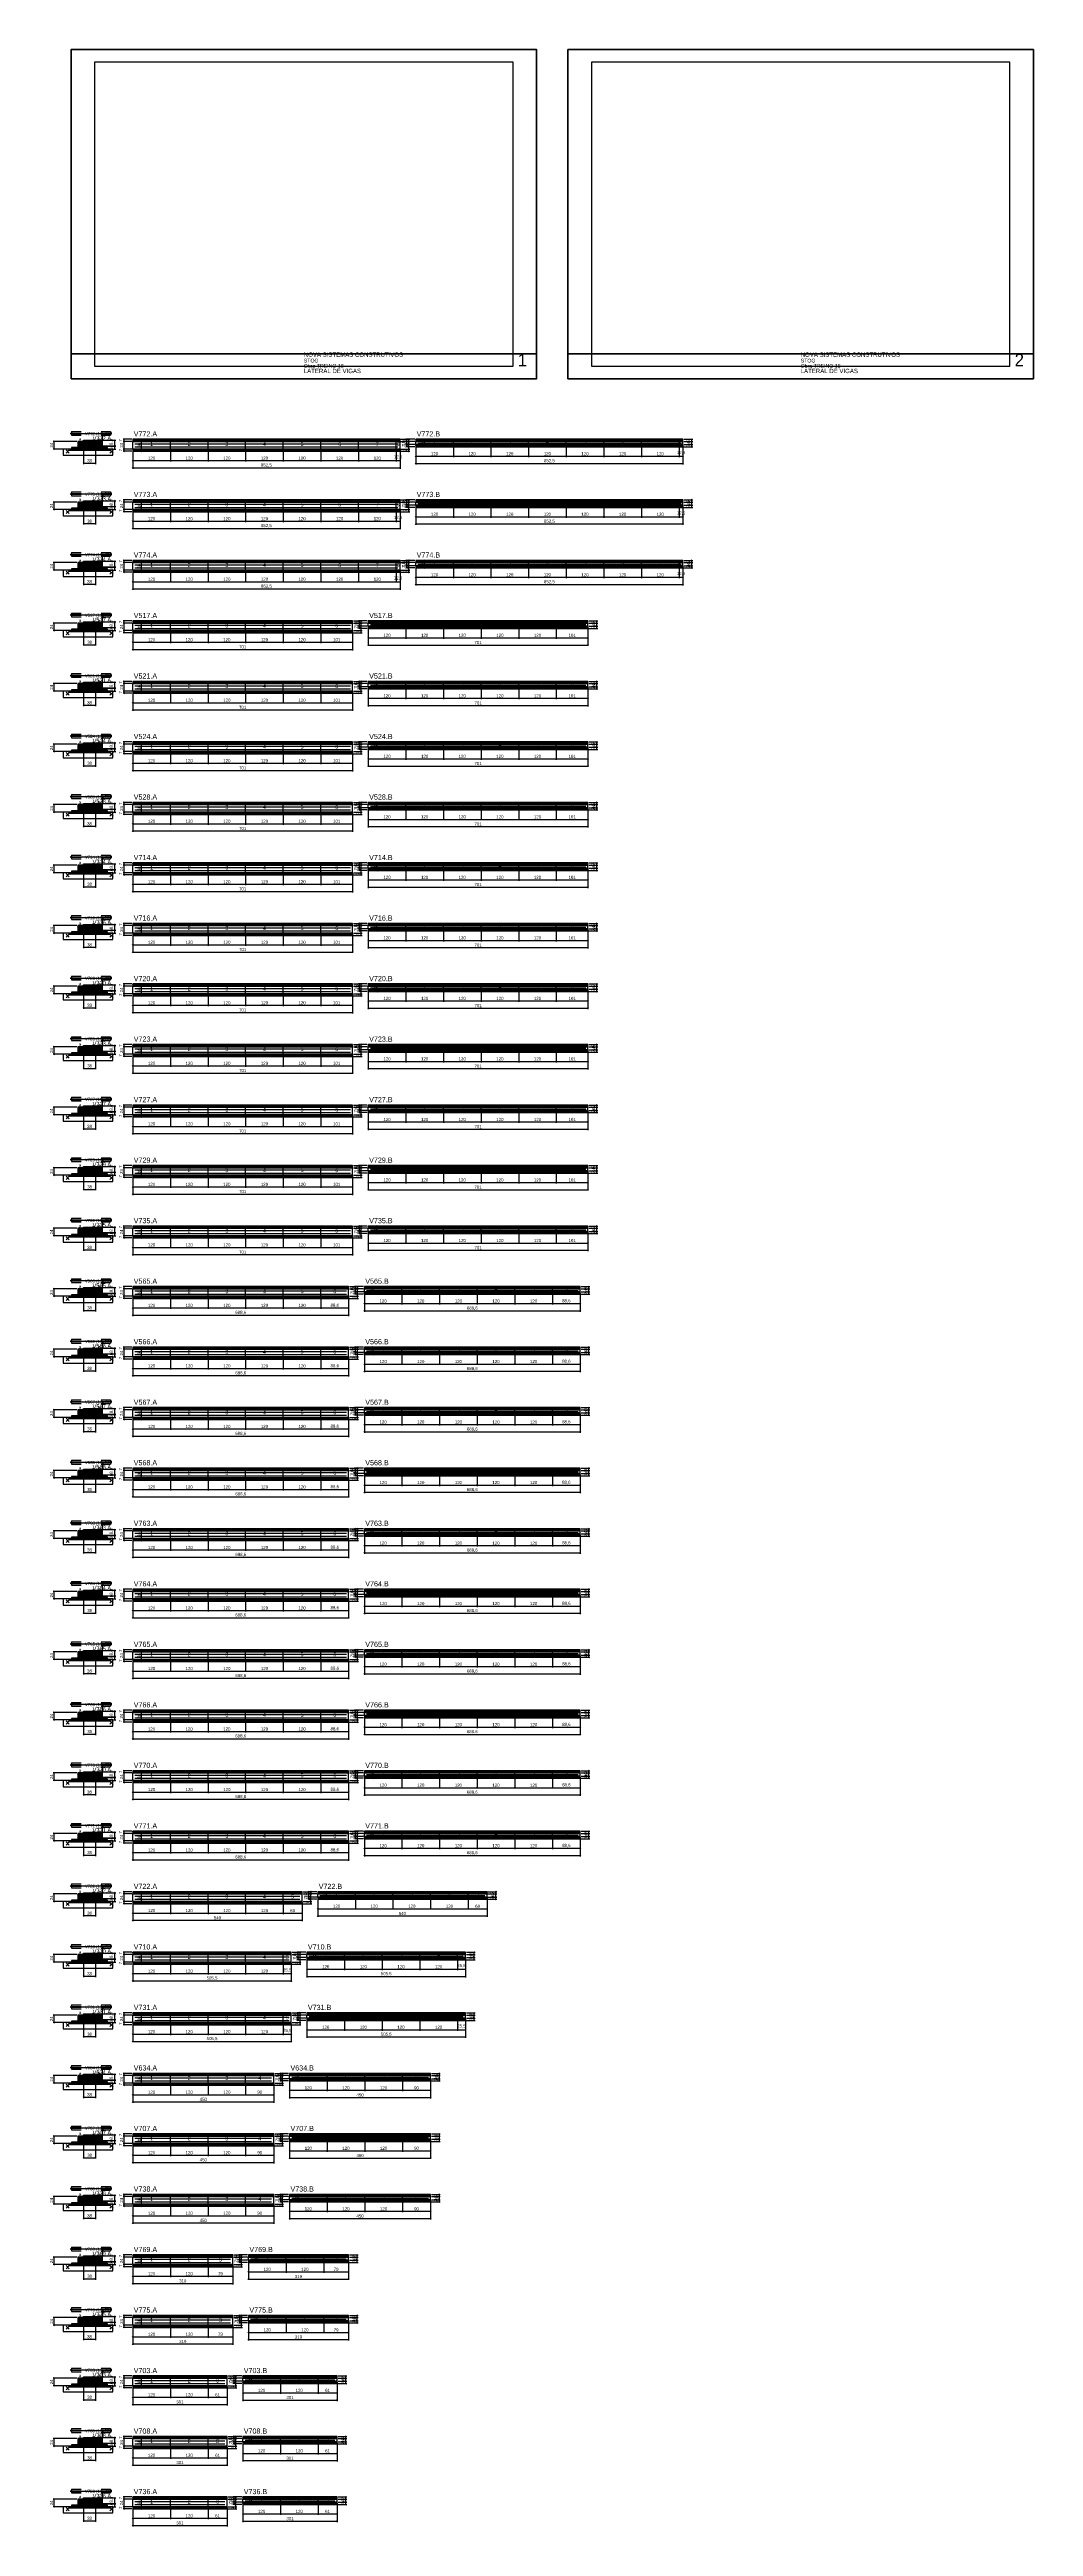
# Model space of a CAD drawing. Extents: x -9000 to 3070, y -6649 to 1250.
# Drawn here: x -69 to 3070, y -6649 to 1250 of the extents above.
import ezdxf
from ezdxf.enums import TextEntityAlignment as Align

# ---------------------------------------------------------------- set-up
doc = ezdxf.new("R2010")
doc.units = 0
for name, color, linetype in [('5', 5, 'Continuous'), ('BARRA_ANCORAGEM', 126, 'Continuous'), ('barrote', 126, 'Continuous'), ('CARIMBO', 255, 'Continuous'), ('CONCRETO', 251, 'Continuous'), ('COTA', 241, 'Continuous'), ('Cota Seção (2x)', 241, 'Continuous'), ('detalhes', 7, 'Continuous'), ('Folhas', 255, 'Continuous'), ('Hachura', 251, 'Continuous'), ('HACHURACONCRETO', 251, 'Continuous'), ('Madeira', 126, 'Continuous'), ('NOMENCLATURA', 7, 'Continuous'), ('Painéis', 200, 'Continuous'), ('presilha', 224, 'Continuous'), ('SARR_2.2x5', 40, 'Continuous'), ('SARR_2.2x7', 40, 'Continuous'), ('SARRAFO_2_2X7', 40, 'Continuous'), ('SCO-___-LAJ', 224, 'Continuous'), ('TENSOR', 224, 'Continuous'), ('Texto Seção', 7, 'Continuous')]:
    doc.layers.add(name, color=color, linetype=linetype)
doc.dimstyles.new('PAINEL', dxfattribs={"dimtxt": 10, "dimasz": 3, "dimexe": 3, "dimexo": 3, "dimgap": 3, "dimtad": 1, "dimblk": 'OBLIQUE', "dimblk1": 'OBLIQUE', "dimcen": 2.5, "dimclrd": 4, "dimclre": 4, "dimclrt": 240, "dimazin": 3, "dimtfac": 1, "dimtmove": 0, "dimatfit": 3})
doc.dimstyles.new('SECAO2X', dxfattribs={"dimtxt": 7, "dimasz": 5, "dimexe": 3, "dimexo": 3, "dimgap": 2, "dimtad": 3, "dimblk": 'OBLIQUE', "dimblk1": 'OBLIQUE', "dimcen": 2.5, "dimclrd": 4, "dimclre": 4, "dimclrt": 1, "dimazin": 3, "dimtfac": 1, "dimtmove": 0, "dimatfit": 3})

# ---------------------------------------------------------------- blocks, each defined once
blk = doc.blocks.new('PAR_ESQ')
for p, q in [((-1, -1), (1, 1)), ((-1, 1), (1, -1))]:
    blk.add_line(p, q)
blk = doc.blocks.new('PAR_FUNDO_ESQ')
for p, q in [((-1, -1), (1, 1)), ((-1, 1), (1, -1))]:
    blk.add_line(p, q)
blk = doc.blocks.new('PAR_FUNDO_DIR')
for p, q in [((-1, -1), (1, 1)), ((-1, 1), (1, -1))]:
    blk.add_line(p, q)
blk = doc.blocks.new('par_int_esq')
for p, q in [((-1, -1), (1, 1)), ((-1, 1), (1, -1))]:
    blk.add_line(p, q)
blk = doc.blocks.new('par_int_dir')
for p, q in [((-1, -1), (1, 1)), ((-1, 1), (1, -1))]:
    blk.add_line(p, q)
blk = doc.blocks.new('_OBLIQUE')
at = {"color": 0, "linetype": 'BYBLOCK'}
blk.add_line((-0.5, -0.5), (0.5, 0.5), dxfattribs=at)

msp = doc.modelspace()

# ---------------------------------------------------------------- hatches: boundary and pattern name
at = {"layer": 'COTA'}
h = msp.add_hatch(dxfattribs=at)
h.set_pattern_fill('ANSI31', scale=0.4)
h.paths.add_polyline_path([(40, -16), (40, 4), (97, 4), (97, -14.6), (78, -14.6), (78, -16)])
h = msp.add_hatch(dxfattribs=at)
h.set_pattern_fill('ANSI31', scale=0.5)
h.paths.add_polyline_path([(197, 0), (317, 0), (317, 7), (197, 7)])
h = msp.add_hatch(dxfattribs=at)
h.set_pattern_fill('ANSI31', scale=0.5)
h.paths.add_polyline_path([(317, 0), (437, 0), (437, 7), (317, 7)])
h = msp.add_hatch(dxfattribs=at)
h.set_pattern_fill('ANSI31', scale=0.5)
h.paths.add_polyline_path([(437, 0), (557, 0), (557, 7), (437, 7)])
h = msp.add_hatch(dxfattribs=at)
h.set_pattern_fill('ANSI31', scale=0.5)
h.paths.add_polyline_path([(557, 0), (677, 0), (677, 7), (557, 7)])
h = msp.add_hatch(dxfattribs=at)
h.set_pattern_fill('ANSI31', scale=0.5)
h.paths.add_polyline_path([(677, 0), (797, 0), (797, 7), (677, 7)])
h = msp.add_hatch(dxfattribs=at)
h.set_pattern_fill('ANSI31', scale=0.5)
h.paths.add_polyline_path([(797, 0), (917, 0), (917, 7), (797, 7)])
h = msp.add_hatch(dxfattribs=at)
h.set_pattern_fill('ANSI31', scale=0.5)
h.paths.add_polyline_path([(917, 0), (1037, 0), (1037, 7), (917, 7)])
h = msp.add_hatch(dxfattribs=at)
h.set_pattern_fill('ANSI31', scale=0.5)
h.paths.add_polyline_path([(1037, 0), (1049.5, 0), (1049.5, 7), (1037, 7)])
h = msp.add_hatch(dxfattribs=at)
h.set_pattern_fill('ANSI31', scale=0.5)
h.paths.add_polyline_path([(1099.5, 0), (1219.5, 0), (1219.5, 7), (1099.5, 7)])
h = msp.add_hatch(dxfattribs=at)
h.set_pattern_fill('ANSI31', scale=0.5)
h.paths.add_polyline_path([(1219.5, 0), (1339.5, 0), (1339.5, 7), (1219.5, 7)])
h = msp.add_hatch(dxfattribs=at)
h.set_pattern_fill('ANSI31', scale=0.5)
h.paths.add_polyline_path([(1339.5, 0), (1459.5, 0), (1459.5, 7), (1339.5, 7)])
h = msp.add_hatch(dxfattribs=at)
h.set_pattern_fill('ANSI31', scale=0.5)
h.paths.add_polyline_path([(1459.5, 0), (1579.5, 0), (1579.5, 7), (1459.5, 7)])
h = msp.add_hatch(dxfattribs=at)
h.set_pattern_fill('ANSI31', scale=0.5)
h.paths.add_polyline_path([(1579.5, 0), (1699.5, 0), (1699.5, 7), (1579.5, 7)])
h = msp.add_hatch(dxfattribs=at)
h.set_pattern_fill('ANSI31', scale=0.5)
h.paths.add_polyline_path([(1699.5, 0), (1819.5, 0), (1819.5, 7), (1699.5, 7)])
h = msp.add_hatch(dxfattribs=at)
h.set_pattern_fill('ANSI31', scale=0.5)
h.paths.add_polyline_path([(1819.5, 0), (1939.5, 0), (1939.5, 7), (1819.5, 7)])
h = msp.add_hatch(dxfattribs=at)
h.set_pattern_fill('ANSI31', scale=0.5)
h.paths.add_polyline_path([(1939.5, 0), (1952, 0), (1952, 7), (1939.5, 7)])
h = msp.add_hatch(dxfattribs=at)
h.set_pattern_fill('ANSI31', scale=0.5)
h.paths.add_polyline_path([(197, -31), (317, -31), (317, -24), (197, -24)])
h = msp.add_hatch(dxfattribs=at)
h.set_pattern_fill('ANSI31', scale=0.5)
h.paths.add_polyline_path([(317, -31), (437, -31), (437, -24), (317, -24)])
h = msp.add_hatch(dxfattribs=at)
h.set_pattern_fill('ANSI31', scale=0.5)
h.paths.add_polyline_path([(437, -31), (557, -31), (557, -24), (437, -24)])
h = msp.add_hatch(dxfattribs=at)
h.set_pattern_fill('ANSI31', scale=0.5)
h.paths.add_polyline_path([(557, -31), (677, -31), (677, -24), (557, -24)])
h = msp.add_hatch(dxfattribs=at)
h.set_pattern_fill('ANSI31', scale=0.5)
h.paths.add_polyline_path([(677, -31), (797, -31), (797, -24), (677, -24)])
h = msp.add_hatch(dxfattribs=at)
h.set_pattern_fill('ANSI31', scale=0.5)
h.paths.add_polyline_path([(797, -31), (917, -31), (917, -24), (797, -24)])
h = msp.add_hatch(dxfattribs=at)
h.set_pattern_fill('ANSI31', scale=0.5)
h.paths.add_polyline_path([(917, -31), (1037, -31), (1037, -24), (917, -24)])
h = msp.add_hatch(dxfattribs=at)
h.set_pattern_fill('ANSI31', scale=0.5)
h.paths.add_polyline_path([(1037, -31), (1049.5, -31), (1049.5, -24), (1037, -24)])
h = msp.add_hatch(dxfattribs=at)
h.set_pattern_fill('ANSI31', scale=0.5)
h.paths.add_polyline_path([(1099.5, -17), (1219.5, -17), (1219.5, -10), (1099.5, -10)])
h = msp.add_hatch(dxfattribs=at)
h.set_pattern_fill('ANSI31', scale=0.5)
h.paths.add_polyline_path([(1219.5, -17), (1339.5, -17), (1339.5, -10), (1219.5, -10)])
h = msp.add_hatch(dxfattribs=at)
h.set_pattern_fill('ANSI31', scale=0.5)
h.paths.add_polyline_path([(1339.5, -17), (1459.5, -17), (1459.5, -10), (1339.5, -10)])
h = msp.add_hatch(dxfattribs=at)
h.set_pattern_fill('ANSI31', scale=0.5)
h.paths.add_polyline_path([(1459.5, -17), (1579.5, -17), (1579.5, -10), (1459.5, -10)])
h = msp.add_hatch(dxfattribs=at)
h.set_pattern_fill('ANSI31', scale=0.5)
h.paths.add_polyline_path([(1579.5, -17), (1699.5, -17), (1699.5, -10), (1579.5, -10)])
h = msp.add_hatch(dxfattribs=at)
h.set_pattern_fill('ANSI31', scale=0.5)
h.paths.add_polyline_path([(1699.5, -17), (1819.5, -17), (1819.5, -10), (1699.5, -10)])
h = msp.add_hatch(dxfattribs=at)
h.set_pattern_fill('ANSI31', scale=0.5)
h.paths.add_polyline_path([(1819.5, -17), (1939.5, -17), (1939.5, -10), (1819.5, -10)])
h = msp.add_hatch(dxfattribs=at)
h.set_pattern_fill('ANSI31', scale=0.5)
h.paths.add_polyline_path([(1939.5, -17), (1952, -17), (1952, -10), (1939.5, -10)])
h = msp.add_hatch(dxfattribs=at)
h.set_pattern_fill('ANSI31', scale=0.4)
h.paths.add_polyline_path([(40, -209), (40, -189), (97, -189), (97, -207.6), (78, -207.6), (78, -209)])
h = msp.add_hatch(dxfattribs=at)
h.set_pattern_fill('ANSI31', scale=0.5)
h.paths.add_polyline_path([(197, -193), (317, -193), (317, -186), (197, -186)])
h = msp.add_hatch(dxfattribs=at)
h.set_pattern_fill('ANSI31', scale=0.5)
h.paths.add_polyline_path([(197, -224), (317, -224), (317, -217), (197, -217)])
h = msp.add_hatch(dxfattribs=at)
h.set_pattern_fill('ANSI31', scale=0.5)
h.paths.add_polyline_path([(317, -193), (437, -193), (437, -186), (317, -186)])
h = msp.add_hatch(dxfattribs=at)
h.set_pattern_fill('ANSI31', scale=0.5)
h.paths.add_polyline_path([(317, -224), (437, -224), (437, -217), (317, -217)])
h = msp.add_hatch(dxfattribs=at)
h.set_pattern_fill('ANSI31', scale=0.5)
h.paths.add_polyline_path([(437, -193), (557, -193), (557, -186), (437, -186)])
h = msp.add_hatch(dxfattribs=at)
h.set_pattern_fill('ANSI31', scale=0.5)
h.paths.add_polyline_path([(437, -224), (557, -224), (557, -217), (437, -217)])
h = msp.add_hatch(dxfattribs=at)
h.set_pattern_fill('ANSI31', scale=0.5)
h.paths.add_polyline_path([(557, -193), (677, -193), (677, -186), (557, -186)])
h = msp.add_hatch(dxfattribs=at)
h.set_pattern_fill('ANSI31', scale=0.5)
h.paths.add_polyline_path([(557, -224), (677, -224), (677, -217), (557, -217)])
h = msp.add_hatch(dxfattribs=at)
h.set_pattern_fill('ANSI31', scale=0.5)
h.paths.add_polyline_path([(677, -193), (797, -193), (797, -186), (677, -186)])
h = msp.add_hatch(dxfattribs=at)
h.set_pattern_fill('ANSI31', scale=0.5)
h.paths.add_polyline_path([(677, -224), (797, -224), (797, -217), (677, -217)])
h = msp.add_hatch(dxfattribs=at)
h.set_pattern_fill('ANSI31', scale=0.5)
h.paths.add_polyline_path([(797, -193), (917, -193), (917, -186), (797, -186)])
h = msp.add_hatch(dxfattribs=at)
h.set_pattern_fill('ANSI31', scale=0.5)
h.paths.add_polyline_path([(797, -224), (917, -224), (917, -217), (797, -217)])
h = msp.add_hatch(dxfattribs=at)
h.set_pattern_fill('ANSI31', scale=0.5)
h.paths.add_polyline_path([(917, -193), (1037, -193), (1037, -186), (917, -186)])
h = msp.add_hatch(dxfattribs=at)
h.set_pattern_fill('ANSI31', scale=0.5)
h.paths.add_polyline_path([(917, -224), (1037, -224), (1037, -217), (917, -217)])
h = msp.add_hatch(dxfattribs=at)
h.set_pattern_fill('ANSI31', scale=0.5)
h.paths.add_polyline_path([(1037, -193), (1049.5, -193), (1049.5, -186), (1037, -186)])
h = msp.add_hatch(dxfattribs=at)
h.set_pattern_fill('ANSI31', scale=0.5)
h.paths.add_polyline_path([(1037, -224), (1049.5, -224), (1049.5, -217), (1037, -217)])
h = msp.add_hatch(dxfattribs=at)
h.set_pattern_fill('ANSI31', scale=0.5)
h.paths.add_polyline_path([(1099.5, -193), (1219.5, -193), (1219.5, -186), (1099.5, -186)])
h = msp.add_hatch(dxfattribs=at)
h.set_pattern_fill('ANSI31', scale=0.5)
h.paths.add_polyline_path([(1099.5, -210), (1219.5, -210), (1219.5, -203), (1099.5, -203)])
h = msp.add_hatch(dxfattribs=at)
h.set_pattern_fill('ANSI31', scale=0.5)
h.paths.add_polyline_path([(1219.5, -193), (1339.5, -193), (1339.5, -186), (1219.5, -186)])
h = msp.add_hatch(dxfattribs=at)
h.set_pattern_fill('ANSI31', scale=0.5)
h.paths.add_polyline_path([(1219.5, -210), (1339.5, -210), (1339.5, -203), (1219.5, -203)])
h = msp.add_hatch(dxfattribs=at)
h.set_pattern_fill('ANSI31', scale=0.5)
h.paths.add_polyline_path([(1339.5, -193), (1459.5, -193), (1459.5, -186), (1339.5, -186)])
h = msp.add_hatch(dxfattribs=at)
h.set_pattern_fill('ANSI31', scale=0.5)
h.paths.add_polyline_path([(1339.5, -210), (1459.5, -210), (1459.5, -203), (1339.5, -203)])
h = msp.add_hatch(dxfattribs=at)
h.set_pattern_fill('ANSI31', scale=0.5)
h.paths.add_polyline_path([(1459.5, -193), (1579.5, -193), (1579.5, -186), (1459.5, -186)])
h = msp.add_hatch(dxfattribs=at)
h.set_pattern_fill('ANSI31', scale=0.5)
h.paths.add_polyline_path([(1459.5, -210), (1579.5, -210), (1579.5, -203), (1459.5, -203)])
h = msp.add_hatch(dxfattribs=at)
h.set_pattern_fill('ANSI31', scale=0.5)
h.paths.add_polyline_path([(1579.5, -193), (1699.5, -193), (1699.5, -186), (1579.5, -186)])
h = msp.add_hatch(dxfattribs=at)
h.set_pattern_fill('ANSI31', scale=0.5)
h.paths.add_polyline_path([(1579.5, -210), (1699.5, -210), (1699.5, -203), (1579.5, -203)])
h = msp.add_hatch(dxfattribs=at)
h.set_pattern_fill('ANSI31', scale=0.5)
h.paths.add_polyline_path([(1699.5, -193), (1819.5, -193), (1819.5, -186), (1699.5, -186)])
h = msp.add_hatch(dxfattribs=at)
h.set_pattern_fill('ANSI31', scale=0.5)
h.paths.add_polyline_path([(1699.5, -210), (1819.5, -210), (1819.5, -203), (1699.5, -203)])
h = msp.add_hatch(dxfattribs=at)
h.set_pattern_fill('ANSI31', scale=0.5)
h.paths.add_polyline_path([(1819.5, -193), (1939.5, -193), (1939.5, -186), (1819.5, -186)])
h = msp.add_hatch(dxfattribs=at)
h.set_pattern_fill('ANSI31', scale=0.5)
h.paths.add_polyline_path([(1819.5, -210), (1939.5, -210), (1939.5, -203), (1819.5, -203)])
h = msp.add_hatch(dxfattribs=at)
h.set_pattern_fill('ANSI31', scale=0.5)
h.paths.add_polyline_path([(1939.5, -193), (1952, -193), (1952, -186), (1939.5, -186)])
h = msp.add_hatch(dxfattribs=at)
h.set_pattern_fill('ANSI31', scale=0.5)
h.paths.add_polyline_path([(1939.5, -210), (1952, -210), (1952, -203), (1939.5, -203)])
h = msp.add_hatch(dxfattribs=at)
h.set_pattern_fill('ANSI31', scale=0.4)
h.paths.add_polyline_path([(40, -402), (40, -382), (97, -382), (97, -400.6), (78, -400.6), (78, -402)])
h = msp.add_hatch(dxfattribs=at)
h.set_pattern_fill('ANSI31', scale=0.5)
h.paths.add_polyline_path([(197, -386), (317, -386), (317, -379), (197, -379)])
h = msp.add_hatch(dxfattribs=at)
h.set_pattern_fill('ANSI31', scale=0.5)
h.paths.add_polyline_path([(317, -386), (437, -386), (437, -379), (317, -379)])
h = msp.add_hatch(dxfattribs=at)
h.set_pattern_fill('ANSI31', scale=0.5)
h.paths.add_polyline_path([(437, -386), (557, -386), (557, -379), (437, -379)])
h = msp.add_hatch(dxfattribs=at)
h.set_pattern_fill('ANSI31', scale=0.5)
h.paths.add_polyline_path([(557, -386), (677, -386), (677, -379), (557, -379)])
h = msp.add_hatch(dxfattribs=at)
h.set_pattern_fill('ANSI31', scale=0.5)
h.paths.add_polyline_path([(677, -386), (797, -386), (797, -379), (677, -379)])
h = msp.add_hatch(dxfattribs=at)
h.set_pattern_fill('ANSI31', scale=0.5)
h.paths.add_polyline_path([(797, -386), (917, -386), (917, -379), (797, -379)])
h = msp.add_hatch(dxfattribs=at)
h.set_pattern_fill('ANSI31', scale=0.5)
h.paths.add_polyline_path([(917, -386), (1037, -386), (1037, -379), (917, -379)])
h = msp.add_hatch(dxfattribs=at)
h.set_pattern_fill('ANSI31', scale=0.5)
h.paths.add_polyline_path([(1037, -386), (1049.5, -386), (1049.5, -379), (1037, -379)])
h = msp.add_hatch(dxfattribs=at)
h.set_pattern_fill('ANSI31', scale=0.5)
h.paths.add_polyline_path([(1099.5, -386), (1219.5, -386), (1219.5, -379), (1099.5, -379)])
h = msp.add_hatch(dxfattribs=at)
h.set_pattern_fill('ANSI31', scale=0.5)
h.paths.add_polyline_path([(1219.5, -386), (1339.5, -386), (1339.5, -379), (1219.5, -379)])
h = msp.add_hatch(dxfattribs=at)
h.set_pattern_fill('ANSI31', scale=0.5)
h.paths.add_polyline_path([(1339.5, -386), (1459.5, -386), (1459.5, -379), (1339.5, -379)])
h = msp.add_hatch(dxfattribs=at)
h.set_pattern_fill('ANSI31', scale=0.5)
h.paths.add_polyline_path([(1459.5, -386), (1579.5, -386), (1579.5, -379), (1459.5, -379)])
h = msp.add_hatch(dxfattribs=at)
h.set_pattern_fill('ANSI31', scale=0.5)
h.paths.add_polyline_path([(1579.5, -386), (1699.5, -386), (1699.5, -379), (1579.5, -379)])
h = msp.add_hatch(dxfattribs=at)
h.set_pattern_fill('ANSI31', scale=0.5)
h.paths.add_polyline_path([(1699.5, -386), (1819.5, -386), (1819.5, -379), (1699.5, -379)])
h = msp.add_hatch(dxfattribs=at)
h.set_pattern_fill('ANSI31', scale=0.5)
h.paths.add_polyline_path([(1819.5, -386), (1939.5, -386), (1939.5, -379), (1819.5, -379)])
h = msp.add_hatch(dxfattribs=at)
h.set_pattern_fill('ANSI31', scale=0.5)
h.paths.add_polyline_path([(1939.5, -386), (1952, -386), (1952, -379), (1939.5, -379)])
h = msp.add_hatch(dxfattribs=at)
h.set_pattern_fill('ANSI31', scale=0.5)
h.paths.add_polyline_path([(197, -417), (317, -417), (317, -410), (197, -410)])
h = msp.add_hatch(dxfattribs=at)
h.set_pattern_fill('ANSI31', scale=0.5)
h.paths.add_polyline_path([(317, -417), (437, -417), (437, -410), (317, -410)])
h = msp.add_hatch(dxfattribs=at)
h.set_pattern_fill('ANSI31', scale=0.5)
h.paths.add_polyline_path([(437, -417), (557, -417), (557, -410), (437, -410)])
h = msp.add_hatch(dxfattribs=at)
h.set_pattern_fill('ANSI31', scale=0.5)
h.paths.add_polyline_path([(557, -417), (677, -417), (677, -410), (557, -410)])
h = msp.add_hatch(dxfattribs=at)
h.set_pattern_fill('ANSI31', scale=0.5)
h.paths.add_polyline_path([(677, -417), (797, -417), (797, -410), (677, -410)])
h = msp.add_hatch(dxfattribs=at)
h.set_pattern_fill('ANSI31', scale=0.5)
h.paths.add_polyline_path([(797, -417), (917, -417), (917, -410), (797, -410)])
h = msp.add_hatch(dxfattribs=at)
h.set_pattern_fill('ANSI31', scale=0.5)
h.paths.add_polyline_path([(917, -417), (1037, -417), (1037, -410), (917, -410)])
h = msp.add_hatch(dxfattribs=at)
h.set_pattern_fill('ANSI31', scale=0.5)
h.paths.add_polyline_path([(1037, -417), (1049.5, -417), (1049.5, -410), (1037, -410)])
h = msp.add_hatch(dxfattribs=at)
h.set_pattern_fill('ANSI31', scale=0.5)
h.paths.add_polyline_path([(1099.5, -403), (1219.5, -403), (1219.5, -396), (1099.5, -396)])
h = msp.add_hatch(dxfattribs=at)
h.set_pattern_fill('ANSI31', scale=0.5)
h.paths.add_polyline_path([(1219.5, -403), (1339.5, -403), (1339.5, -396), (1219.5, -396)])
h = msp.add_hatch(dxfattribs=at)
h.set_pattern_fill('ANSI31', scale=0.5)
h.paths.add_polyline_path([(1339.5, -403), (1459.5, -403), (1459.5, -396), (1339.5, -396)])
h = msp.add_hatch(dxfattribs=at)
h.set_pattern_fill('ANSI31', scale=0.5)
h.paths.add_polyline_path([(1459.5, -403), (1579.5, -403), (1579.5, -396), (1459.5, -396)])
h = msp.add_hatch(dxfattribs=at)
h.set_pattern_fill('ANSI31', scale=0.5)
h.paths.add_polyline_path([(1579.5, -403), (1699.5, -403), (1699.5, -396), (1579.5, -396)])
h = msp.add_hatch(dxfattribs=at)
h.set_pattern_fill('ANSI31', scale=0.5)
h.paths.add_polyline_path([(1699.5, -403), (1819.5, -403), (1819.5, -396), (1699.5, -396)])
h = msp.add_hatch(dxfattribs=at)
h.set_pattern_fill('ANSI31', scale=0.5)
h.paths.add_polyline_path([(1819.5, -403), (1939.5, -403), (1939.5, -396), (1819.5, -396)])
h = msp.add_hatch(dxfattribs=at)
h.set_pattern_fill('ANSI31', scale=0.5)
h.paths.add_polyline_path([(1939.5, -403), (1952, -403), (1952, -396), (1939.5, -396)])
h = msp.add_hatch(dxfattribs=at)
h.set_pattern_fill('ANSI31', scale=0.4)
h.paths.add_polyline_path([(40, -595), (40, -575), (97, -575), (97, -593.6), (78, -593.6), (78, -595)])
h = msp.add_hatch(dxfattribs=at)
h.set_pattern_fill('ANSI31', scale=0.5)
h.paths.add_polyline_path([(197, -579), (317, -579), (317, -572), (197, -572)])
h = msp.add_hatch(dxfattribs=at)
h.set_pattern_fill('ANSI31', scale=0.5)
h.paths.add_polyline_path([(197, -610), (317, -610), (317, -603), (197, -603)])
h = msp.add_hatch(dxfattribs=at)
h.set_pattern_fill('ANSI31', scale=0.5)
h.paths.add_polyline_path([(317, -579), (437, -579), (437, -572), (317, -572)])
h = msp.add_hatch(dxfattribs=at)
h.set_pattern_fill('ANSI31', scale=0.5)
h.paths.add_polyline_path([(317, -610), (437, -610), (437, -603), (317, -603)])
h = msp.add_hatch(dxfattribs=at)
h.set_pattern_fill('ANSI31', scale=0.5)
h.paths.add_polyline_path([(437, -579), (557, -579), (557, -572), (437, -572)])
h = msp.add_hatch(dxfattribs=at)
h.set_pattern_fill('ANSI31', scale=0.5)
h.paths.add_polyline_path([(437, -610), (557, -610), (557, -603), (437, -603)])
h = msp.add_hatch(dxfattribs=at)
h.set_pattern_fill('ANSI31', scale=0.5)
h.paths.add_polyline_path([(557, -579), (677, -579), (677, -572), (557, -572)])
h = msp.add_hatch(dxfattribs=at)
h.set_pattern_fill('ANSI31', scale=0.5)
h.paths.add_polyline_path([(557, -610), (677, -610), (677, -603), (557, -603)])
h = msp.add_hatch(dxfattribs=at)
h.set_pattern_fill('ANSI31', scale=0.5)
h.paths.add_polyline_path([(677, -579), (797, -579), (797, -572), (677, -572)])
h = msp.add_hatch(dxfattribs=at)
h.set_pattern_fill('ANSI31', scale=0.5)
h.paths.add_polyline_path([(677, -610), (797, -610), (797, -603), (677, -603)])
h = msp.add_hatch(dxfattribs=at)
h.set_pattern_fill('ANSI31', scale=0.5)
h.paths.add_polyline_path([(797, -579), (898, -579), (898, -572), (797, -572)])
h = msp.add_hatch(dxfattribs=at)
h.set_pattern_fill('ANSI31', scale=0.5)
h.paths.add_polyline_path([(797, -610), (898, -610), (898, -603), (797, -603)])
h = msp.add_hatch(dxfattribs=at)
h.set_pattern_fill('ANSI31', scale=0.5)
h.paths.add_polyline_path([(948, -579), (1068, -579), (1068, -572), (948, -572)])
h = msp.add_hatch(dxfattribs=at)
h.set_pattern_fill('ANSI31', scale=0.5)
h.paths.add_polyline_path([(948, -596), (1068, -596), (1068, -589), (948, -589)])
h = msp.add_hatch(dxfattribs=at)
h.set_pattern_fill('ANSI31', scale=0.5)
h.paths.add_polyline_path([(1068, -579), (1188, -579), (1188, -572), (1068, -572)])
h = msp.add_hatch(dxfattribs=at)
h.set_pattern_fill('ANSI31', scale=0.5)
h.paths.add_polyline_path([(1068, -596), (1188, -596), (1188, -589), (1068, -589)])
h = msp.add_hatch(dxfattribs=at)
h.set_pattern_fill('ANSI31', scale=0.5)
h.paths.add_polyline_path([(1188, -579), (1308, -579), (1308, -572), (1188, -572)])
h = msp.add_hatch(dxfattribs=at)
h.set_pattern_fill('ANSI31', scale=0.5)
h.paths.add_polyline_path([(1188, -596), (1308, -596), (1308, -589), (1188, -589)])
h = msp.add_hatch(dxfattribs=at)
h.set_pattern_fill('ANSI31', scale=0.5)
h.paths.add_polyline_path([(1308, -579), (1428, -579), (1428, -572), (1308, -572)])
h = msp.add_hatch(dxfattribs=at)
h.set_pattern_fill('ANSI31', scale=0.5)
h.paths.add_polyline_path([(1308, -596), (1428, -596), (1428, -589), (1308, -589)])
h = msp.add_hatch(dxfattribs=at)
h.set_pattern_fill('ANSI31', scale=0.5)
h.paths.add_polyline_path([(1428, -579), (1548, -579), (1548, -572), (1428, -572)])
h = msp.add_hatch(dxfattribs=at)
h.set_pattern_fill('ANSI31', scale=0.5)
h.paths.add_polyline_path([(1428, -596), (1548, -596), (1548, -589), (1428, -589)])
h = msp.add_hatch(dxfattribs=at)
h.set_pattern_fill('ANSI31', scale=0.5)
h.paths.add_polyline_path([(1548, -579), (1649, -579), (1649, -572), (1548, -572)])
h = msp.add_hatch(dxfattribs=at)
h.set_pattern_fill('ANSI31', scale=0.5)
h.paths.add_polyline_path([(1548, -596), (1649, -596), (1649, -589), (1548, -589)])
h = msp.add_hatch(dxfattribs=at)
h.set_pattern_fill('ANSI31', scale=0.4)
h.paths.add_polyline_path([(40, -788), (40, -768), (97, -768), (97, -786.6), (78, -786.6), (78, -788)])
h = msp.add_hatch(dxfattribs=at)
h.set_pattern_fill('ANSI31', scale=0.5)
h.paths.add_polyline_path([(197, -772), (317, -772), (317, -765), (197, -765)])
h = msp.add_hatch(dxfattribs=at)
h.set_pattern_fill('ANSI31', scale=0.5)
h.paths.add_polyline_path([(317, -772), (437, -772), (437, -765), (317, -765)])
h = msp.add_hatch(dxfattribs=at)
h.set_pattern_fill('ANSI31', scale=0.5)
h.paths.add_polyline_path([(437, -772), (557, -772), (557, -765), (437, -765)])
h = msp.add_hatch(dxfattribs=at)
h.set_pattern_fill('ANSI31', scale=0.5)
h.paths.add_polyline_path([(557, -772), (677, -772), (677, -765), (557, -765)])
h = msp.add_hatch(dxfattribs=at)
h.set_pattern_fill('ANSI31', scale=0.5)
h.paths.add_polyline_path([(677, -772), (797, -772), (797, -765), (677, -765)])
h = msp.add_hatch(dxfattribs=at)
h.set_pattern_fill('ANSI31', scale=0.5)
h.paths.add_polyline_path([(797, -772), (898, -772), (898, -765), (797, -765)])
h = msp.add_hatch(dxfattribs=at)
h.set_pattern_fill('ANSI31', scale=0.5)
h.paths.add_polyline_path([(948, -772), (1068, -772), (1068, -765), (948, -765)])
h = msp.add_hatch(dxfattribs=at)
h.set_pattern_fill('ANSI31', scale=0.5)
h.paths.add_polyline_path([(948, -789), (1068, -789), (1068, -782), (948, -782)])
h = msp.add_hatch(dxfattribs=at)
h.set_pattern_fill('ANSI31', scale=0.5)
h.paths.add_polyline_path([(1068, -772), (1188, -772), (1188, -765), (1068, -765)])
h = msp.add_hatch(dxfattribs=at)
h.set_pattern_fill('ANSI31', scale=0.5)
h.paths.add_polyline_path([(1068, -789), (1188, -789), (1188, -782), (1068, -782)])
h = msp.add_hatch(dxfattribs=at)
h.set_pattern_fill('ANSI31', scale=0.5)
h.paths.add_polyline_path([(1188, -772), (1308, -772), (1308, -765), (1188, -765)])
h = msp.add_hatch(dxfattribs=at)
h.set_pattern_fill('ANSI31', scale=0.5)
h.paths.add_polyline_path([(1188, -789), (1308, -789), (1308, -782), (1188, -782)])
h = msp.add_hatch(dxfattribs=at)
h.set_pattern_fill('ANSI31', scale=0.5)
h.paths.add_polyline_path([(1308, -772), (1428, -772), (1428, -765), (1308, -765)])
h = msp.add_hatch(dxfattribs=at)
h.set_pattern_fill('ANSI31', scale=0.5)
h.paths.add_polyline_path([(1308, -789), (1428, -789), (1428, -782), (1308, -782)])
h = msp.add_hatch(dxfattribs=at)
h.set_pattern_fill('ANSI31', scale=0.5)
h.paths.add_polyline_path([(1428, -772), (1548, -772), (1548, -765), (1428, -765)])
h = msp.add_hatch(dxfattribs=at)
h.set_pattern_fill('ANSI31', scale=0.5)
h.paths.add_polyline_path([(1428, -789), (1548, -789), (1548, -782), (1428, -782)])
h = msp.add_hatch(dxfattribs=at)
h.set_pattern_fill('ANSI31', scale=0.5)
h.paths.add_polyline_path([(1548, -772), (1649, -772), (1649, -765), (1548, -765)])
h = msp.add_hatch(dxfattribs=at)
h.set_pattern_fill('ANSI31', scale=0.5)
h.paths.add_polyline_path([(1548, -789), (1649, -789), (1649, -782), (1548, -782)])
h = msp.add_hatch(dxfattribs=at)
h.set_pattern_fill('ANSI31', scale=0.5)
h.paths.add_polyline_path([(197, -803), (317, -803), (317, -796), (197, -796)])
h = msp.add_hatch(dxfattribs=at)
h.set_pattern_fill('ANSI31', scale=0.5)
h.paths.add_polyline_path([(317, -803), (437, -803), (437, -796), (317, -796)])
h = msp.add_hatch(dxfattribs=at)
h.set_pattern_fill('ANSI31', scale=0.5)
h.paths.add_polyline_path([(437, -803), (557, -803), (557, -796), (437, -796)])
h = msp.add_hatch(dxfattribs=at)
h.set_pattern_fill('ANSI31', scale=0.5)
h.paths.add_polyline_path([(557, -803), (677, -803), (677, -796), (557, -796)])
h = msp.add_hatch(dxfattribs=at)
h.set_pattern_fill('ANSI31', scale=0.5)
h.paths.add_polyline_path([(677, -803), (797, -803), (797, -796), (677, -796)])
h = msp.add_hatch(dxfattribs=at)
h.set_pattern_fill('ANSI31', scale=0.5)
h.paths.add_polyline_path([(797, -803), (898, -803), (898, -796), (797, -796)])
h = msp.add_hatch(dxfattribs=at)
h.set_pattern_fill('ANSI31', scale=0.4)
h.paths.add_polyline_path([(40, -981), (40, -961), (97, -961), (97, -979.6), (78, -979.6), (78, -981)])
h = msp.add_hatch(dxfattribs=at)
h.set_pattern_fill('ANSI31', scale=0.5)
h.paths.add_polyline_path([(197, -965), (317, -965), (317, -958), (197, -958)])
h = msp.add_hatch(dxfattribs=at)
h.set_pattern_fill('ANSI31', scale=0.5)
h.paths.add_polyline_path([(197, -996), (317, -996), (317, -989), (197, -989)])
h = msp.add_hatch(dxfattribs=at)
h.set_pattern_fill('ANSI31', scale=0.5)
h.paths.add_polyline_path([(317, -965), (437, -965), (437, -958), (317, -958)])
h = msp.add_hatch(dxfattribs=at)
h.set_pattern_fill('ANSI31', scale=0.5)
h.paths.add_polyline_path([(317, -996), (437, -996), (437, -989), (317, -989)])
h = msp.add_hatch(dxfattribs=at)
h.set_pattern_fill('ANSI31', scale=0.5)
h.paths.add_polyline_path([(437, -965), (557, -965), (557, -958), (437, -958)])
h = msp.add_hatch(dxfattribs=at)
h.set_pattern_fill('ANSI31', scale=0.5)
h.paths.add_polyline_path([(437, -996), (557, -996), (557, -989), (437, -989)])
h = msp.add_hatch(dxfattribs=at)
h.set_pattern_fill('ANSI31', scale=0.5)
h.paths.add_polyline_path([(557, -965), (677, -965), (677, -958), (557, -958)])
h = msp.add_hatch(dxfattribs=at)
h.set_pattern_fill('ANSI31', scale=0.5)
h.paths.add_polyline_path([(557, -996), (677, -996), (677, -989), (557, -989)])
h = msp.add_hatch(dxfattribs=at)
h.set_pattern_fill('ANSI31', scale=0.5)
h.paths.add_polyline_path([(677, -965), (797, -965), (797, -958), (677, -958)])
h = msp.add_hatch(dxfattribs=at)
h.set_pattern_fill('ANSI31', scale=0.5)
h.paths.add_polyline_path([(677, -996), (797, -996), (797, -989), (677, -989)])
h = msp.add_hatch(dxfattribs=at)
h.set_pattern_fill('ANSI31', scale=0.5)
h.paths.add_polyline_path([(797, -965), (898, -965), (898, -958), (797, -958)])
h = msp.add_hatch(dxfattribs=at)
h.set_pattern_fill('ANSI31', scale=0.5)
h.paths.add_polyline_path([(797, -996), (898, -996), (898, -989), (797, -989)])
h = msp.add_hatch(dxfattribs=at)
h.set_pattern_fill('ANSI31', scale=0.5)
h.paths.add_polyline_path([(948, -965), (1068, -965), (1068, -958), (948, -958)])
h = msp.add_hatch(dxfattribs=at)
h.set_pattern_fill('ANSI31', scale=0.5)
h.paths.add_polyline_path([(948, -982), (1068, -982), (1068, -975), (948, -975)])
h = msp.add_hatch(dxfattribs=at)
h.set_pattern_fill('ANSI31', scale=0.5)
h.paths.add_polyline_path([(1068, -965), (1188, -965), (1188, -958), (1068, -958)])
h = msp.add_hatch(dxfattribs=at)
h.set_pattern_fill('ANSI31', scale=0.5)
h.paths.add_polyline_path([(1068, -982), (1188, -982), (1188, -975), (1068, -975)])
h = msp.add_hatch(dxfattribs=at)
h.set_pattern_fill('ANSI31', scale=0.5)
h.paths.add_polyline_path([(1188, -965), (1308, -965), (1308, -958), (1188, -958)])
h = msp.add_hatch(dxfattribs=at)
h.set_pattern_fill('ANSI31', scale=0.5)
h.paths.add_polyline_path([(1188, -982), (1308, -982), (1308, -975), (1188, -975)])
h = msp.add_hatch(dxfattribs=at)
h.set_pattern_fill('ANSI31', scale=0.5)
h.paths.add_polyline_path([(1308, -965), (1428, -965), (1428, -958), (1308, -958)])
h = msp.add_hatch(dxfattribs=at)
h.set_pattern_fill('ANSI31', scale=0.5)
h.paths.add_polyline_path([(1308, -982), (1428, -982), (1428, -975), (1308, -975)])
h = msp.add_hatch(dxfattribs=at)
h.set_pattern_fill('ANSI31', scale=0.5)
h.paths.add_polyline_path([(1428, -965), (1548, -965), (1548, -958), (1428, -958)])
h = msp.add_hatch(dxfattribs=at)
h.set_pattern_fill('ANSI31', scale=0.5)
h.paths.add_polyline_path([(1428, -982), (1548, -982), (1548, -975), (1428, -975)])
h = msp.add_hatch(dxfattribs=at)
h.set_pattern_fill('ANSI31', scale=0.5)
h.paths.add_polyline_path([(1548, -965), (1649, -965), (1649, -958), (1548, -958)])
h = msp.add_hatch(dxfattribs=at)
h.set_pattern_fill('ANSI31', scale=0.5)
h.paths.add_polyline_path([(1548, -982), (1649, -982), (1649, -975), (1548, -975)])
h = msp.add_hatch(dxfattribs=at)
h.set_pattern_fill('ANSI31', scale=0.4)
h.paths.add_polyline_path([(40, -1174), (40, -1154), (97, -1154), (97, -1172.6), (78, -1172.6), (78, -1174)])
h = msp.add_hatch(dxfattribs=at)
h.set_pattern_fill('ANSI31', scale=0.5)
h.paths.add_polyline_path([(197, -1158), (317, -1158), (317, -1151), (197, -1151)])
h = msp.add_hatch(dxfattribs=at)
h.set_pattern_fill('ANSI31', scale=0.5)
h.paths.add_polyline_path([(197, -1189), (317, -1189), (317, -1182), (197, -1182)])
h = msp.add_hatch(dxfattribs=at)
h.set_pattern_fill('ANSI31', scale=0.5)
h.paths.add_polyline_path([(317, -1158), (437, -1158), (437, -1151), (317, -1151)])
h = msp.add_hatch(dxfattribs=at)
h.set_pattern_fill('ANSI31', scale=0.5)
h.paths.add_polyline_path([(317, -1189), (437, -1189), (437, -1182), (317, -1182)])
h = msp.add_hatch(dxfattribs=at)
h.set_pattern_fill('ANSI31', scale=0.5)
h.paths.add_polyline_path([(437, -1158), (557, -1158), (557, -1151), (437, -1151)])
h = msp.add_hatch(dxfattribs=at)
h.set_pattern_fill('ANSI31', scale=0.5)
h.paths.add_polyline_path([(437, -1189), (557, -1189), (557, -1182), (437, -1182)])
h = msp.add_hatch(dxfattribs=at)
h.set_pattern_fill('ANSI31', scale=0.5)
h.paths.add_polyline_path([(557, -1158), (677, -1158), (677, -1151), (557, -1151)])
h = msp.add_hatch(dxfattribs=at)
h.set_pattern_fill('ANSI31', scale=0.5)
h.paths.add_polyline_path([(557, -1189), (677, -1189), (677, -1182), (557, -1182)])
h = msp.add_hatch(dxfattribs=at)
h.set_pattern_fill('ANSI31', scale=0.5)
h.paths.add_polyline_path([(677, -1158), (797, -1158), (797, -1151), (677, -1151)])
h = msp.add_hatch(dxfattribs=at)
h.set_pattern_fill('ANSI31', scale=0.5)
h.paths.add_polyline_path([(677, -1189), (797, -1189), (797, -1182), (677, -1182)])
h = msp.add_hatch(dxfattribs=at)
h.set_pattern_fill('ANSI31', scale=0.5)
h.paths.add_polyline_path([(797, -1158), (898, -1158), (898, -1151), (797, -1151)])
h = msp.add_hatch(dxfattribs=at)
h.set_pattern_fill('ANSI31', scale=0.5)
h.paths.add_polyline_path([(797, -1189), (898, -1189), (898, -1182), (797, -1182)])
h = msp.add_hatch(dxfattribs=at)
h.set_pattern_fill('ANSI31', scale=0.5)
h.paths.add_polyline_path([(948, -1158), (1068, -1158), (1068, -1151), (948, -1151)])
h = msp.add_hatch(dxfattribs=at)
h.set_pattern_fill('ANSI31', scale=0.5)
h.paths.add_polyline_path([(948, -1175), (1068, -1175), (1068, -1168), (948, -1168)])
h = msp.add_hatch(dxfattribs=at)
h.set_pattern_fill('ANSI31', scale=0.5)
h.paths.add_polyline_path([(1068, -1158), (1188, -1158), (1188, -1151), (1068, -1151)])
h = msp.add_hatch(dxfattribs=at)
h.set_pattern_fill('ANSI31', scale=0.5)
h.paths.add_polyline_path([(1068, -1175), (1188, -1175), (1188, -1168), (1068, -1168)])
h = msp.add_hatch(dxfattribs=at)
h.set_pattern_fill('ANSI31', scale=0.5)
h.paths.add_polyline_path([(1188, -1158), (1308, -1158), (1308, -1151), (1188, -1151)])
h = msp.add_hatch(dxfattribs=at)
h.set_pattern_fill('ANSI31', scale=0.5)
h.paths.add_polyline_path([(1188, -1175), (1308, -1175), (1308, -1168), (1188, -1168)])
h = msp.add_hatch(dxfattribs=at)
h.set_pattern_fill('ANSI31', scale=0.5)
h.paths.add_polyline_path([(1308, -1158), (1428, -1158), (1428, -1151), (1308, -1151)])
h = msp.add_hatch(dxfattribs=at)
h.set_pattern_fill('ANSI31', scale=0.5)
h.paths.add_polyline_path([(1308, -1175), (1428, -1175), (1428, -1168), (1308, -1168)])
h = msp.add_hatch(dxfattribs=at)
h.set_pattern_fill('ANSI31', scale=0.5)
h.paths.add_polyline_path([(1428, -1158), (1548, -1158), (1548, -1151), (1428, -1151)])
h = msp.add_hatch(dxfattribs=at)
h.set_pattern_fill('ANSI31', scale=0.5)
h.paths.add_polyline_path([(1428, -1175), (1548, -1175), (1548, -1168), (1428, -1168)])
h = msp.add_hatch(dxfattribs=at)
h.set_pattern_fill('ANSI31', scale=0.5)
h.paths.add_polyline_path([(1548, -1158), (1649, -1158), (1649, -1151), (1548, -1151)])
h = msp.add_hatch(dxfattribs=at)
h.set_pattern_fill('ANSI31', scale=0.5)
h.paths.add_polyline_path([(1548, -1175), (1649, -1175), (1649, -1168), (1548, -1168)])
h = msp.add_hatch(dxfattribs=at)
h.set_pattern_fill('ANSI31', scale=0.4)
h.paths.add_polyline_path([(40, -1367), (40, -1347), (97, -1347), (97, -1365.6), (78, -1365.6), (78, -1367)])
h = msp.add_hatch(dxfattribs=at)
h.set_pattern_fill('ANSI31', scale=0.5)
h.paths.add_polyline_path([(197, -1351), (317, -1351), (317, -1344), (197, -1344)])
h = msp.add_hatch(dxfattribs=at)
h.set_pattern_fill('ANSI31', scale=0.5)
h.paths.add_polyline_path([(197, -1382), (317, -1382), (317, -1375), (197, -1375)])
h = msp.add_hatch(dxfattribs=at)
h.set_pattern_fill('ANSI31', scale=0.5)
h.paths.add_polyline_path([(317, -1351), (437, -1351), (437, -1344), (317, -1344)])
h = msp.add_hatch(dxfattribs=at)
h.set_pattern_fill('ANSI31', scale=0.5)
h.paths.add_polyline_path([(317, -1382), (437, -1382), (437, -1375), (317, -1375)])
h = msp.add_hatch(dxfattribs=at)
h.set_pattern_fill('ANSI31', scale=0.5)
h.paths.add_polyline_path([(437, -1351), (557, -1351), (557, -1344), (437, -1344)])
h = msp.add_hatch(dxfattribs=at)
h.set_pattern_fill('ANSI31', scale=0.5)
h.paths.add_polyline_path([(437, -1382), (557, -1382), (557, -1375), (437, -1375)])
h = msp.add_hatch(dxfattribs=at)
h.set_pattern_fill('ANSI31', scale=0.5)
h.paths.add_polyline_path([(557, -1351), (677, -1351), (677, -1344), (557, -1344)])
h = msp.add_hatch(dxfattribs=at)
h.set_pattern_fill('ANSI31', scale=0.5)
h.paths.add_polyline_path([(557, -1382), (677, -1382), (677, -1375), (557, -1375)])
h = msp.add_hatch(dxfattribs=at)
h.set_pattern_fill('ANSI31', scale=0.5)
h.paths.add_polyline_path([(677, -1351), (797, -1351), (797, -1344), (677, -1344)])
h = msp.add_hatch(dxfattribs=at)
h.set_pattern_fill('ANSI31', scale=0.5)
h.paths.add_polyline_path([(677, -1382), (797, -1382), (797, -1375), (677, -1375)])
h = msp.add_hatch(dxfattribs=at)
h.set_pattern_fill('ANSI31', scale=0.5)
h.paths.add_polyline_path([(797, -1351), (898, -1351), (898, -1344), (797, -1344)])
h = msp.add_hatch(dxfattribs=at)
h.set_pattern_fill('ANSI31', scale=0.5)
h.paths.add_polyline_path([(797, -1382), (898, -1382), (898, -1375), (797, -1375)])
h = msp.add_hatch(dxfattribs=at)
h.set_pattern_fill('ANSI31', scale=0.5)
h.paths.add_polyline_path([(948, -1351), (1068, -1351), (1068, -1344), (948, -1344)])
h = msp.add_hatch(dxfattribs=at)
h.set_pattern_fill('ANSI31', scale=0.5)
h.paths.add_polyline_path([(948, -1368), (1068, -1368), (1068, -1361), (948, -1361)])
h = msp.add_hatch(dxfattribs=at)
h.set_pattern_fill('ANSI31', scale=0.5)
h.paths.add_polyline_path([(1068, -1351), (1188, -1351), (1188, -1344), (1068, -1344)])
h = msp.add_hatch(dxfattribs=at)
h.set_pattern_fill('ANSI31', scale=0.5)
h.paths.add_polyline_path([(1068, -1368), (1188, -1368), (1188, -1361), (1068, -1361)])
h = msp.add_hatch(dxfattribs=at)
h.set_pattern_fill('ANSI31', scale=0.5)
h.paths.add_polyline_path([(1188, -1351), (1308, -1351), (1308, -1344), (1188, -1344)])
h = msp.add_hatch(dxfattribs=at)
h.set_pattern_fill('ANSI31', scale=0.5)
h.paths.add_polyline_path([(1188, -1368), (1308, -1368), (1308, -1361), (1188, -1361)])
h = msp.add_hatch(dxfattribs=at)
h.set_pattern_fill('ANSI31', scale=0.5)
h.paths.add_polyline_path([(1308, -1351), (1428, -1351), (1428, -1344), (1308, -1344)])
h = msp.add_hatch(dxfattribs=at)
h.set_pattern_fill('ANSI31', scale=0.5)
h.paths.add_polyline_path([(1308, -1368), (1428, -1368), (1428, -1361), (1308, -1361)])
h = msp.add_hatch(dxfattribs=at)
h.set_pattern_fill('ANSI31', scale=0.5)
h.paths.add_polyline_path([(1428, -1351), (1548, -1351), (1548, -1344), (1428, -1344)])
h = msp.add_hatch(dxfattribs=at)
h.set_pattern_fill('ANSI31', scale=0.5)
h.paths.add_polyline_path([(1428, -1368), (1548, -1368), (1548, -1361), (1428, -1361)])
h = msp.add_hatch(dxfattribs=at)
h.set_pattern_fill('ANSI31', scale=0.5)
h.paths.add_polyline_path([(1548, -1351), (1649, -1351), (1649, -1344), (1548, -1344)])
h = msp.add_hatch(dxfattribs=at)
h.set_pattern_fill('ANSI31', scale=0.5)
h.paths.add_polyline_path([(1548, -1368), (1649, -1368), (1649, -1361), (1548, -1361)])
h = msp.add_hatch(dxfattribs=at)
h.set_pattern_fill('ANSI31', scale=0.4)
h.paths.add_polyline_path([(40, -1560), (40, -1540), (97, -1540), (97, -1558.6), (78, -1558.6), (78, -1560)])
h = msp.add_hatch(dxfattribs=at)
h.set_pattern_fill('ANSI31', scale=0.5)
h.paths.add_polyline_path([(197, -1544), (317, -1544), (317, -1537), (197, -1537)])
h = msp.add_hatch(dxfattribs=at)
h.set_pattern_fill('ANSI31', scale=0.5)
h.paths.add_polyline_path([(197, -1575), (317, -1575), (317, -1568), (197, -1568)])
h = msp.add_hatch(dxfattribs=at)
h.set_pattern_fill('ANSI31', scale=0.5)
h.paths.add_polyline_path([(317, -1544), (437, -1544), (437, -1537), (317, -1537)])
h = msp.add_hatch(dxfattribs=at)
h.set_pattern_fill('ANSI31', scale=0.5)
h.paths.add_polyline_path([(317, -1575), (437, -1575), (437, -1568), (317, -1568)])
h = msp.add_hatch(dxfattribs=at)
h.set_pattern_fill('ANSI31', scale=0.5)
h.paths.add_polyline_path([(437, -1544), (557, -1544), (557, -1537), (437, -1537)])
h = msp.add_hatch(dxfattribs=at)
h.set_pattern_fill('ANSI31', scale=0.5)
h.paths.add_polyline_path([(437, -1575), (557, -1575), (557, -1568), (437, -1568)])
h = msp.add_hatch(dxfattribs=at)
h.set_pattern_fill('ANSI31', scale=0.5)
h.paths.add_polyline_path([(557, -1544), (677, -1544), (677, -1537), (557, -1537)])
h = msp.add_hatch(dxfattribs=at)
h.set_pattern_fill('ANSI31', scale=0.5)
h.paths.add_polyline_path([(557, -1575), (677, -1575), (677, -1568), (557, -1568)])
h = msp.add_hatch(dxfattribs=at)
h.set_pattern_fill('ANSI31', scale=0.5)
h.paths.add_polyline_path([(677, -1544), (797, -1544), (797, -1537), (677, -1537)])
h = msp.add_hatch(dxfattribs=at)
h.set_pattern_fill('ANSI31', scale=0.5)
h.paths.add_polyline_path([(677, -1575), (797, -1575), (797, -1568), (677, -1568)])
h = msp.add_hatch(dxfattribs=at)
h.set_pattern_fill('ANSI31', scale=0.5)
h.paths.add_polyline_path([(797, -1544), (898, -1544), (898, -1537), (797, -1537)])
h = msp.add_hatch(dxfattribs=at)
h.set_pattern_fill('ANSI31', scale=0.5)
h.paths.add_polyline_path([(797, -1575), (898, -1575), (898, -1568), (797, -1568)])
h = msp.add_hatch(dxfattribs=at)
h.set_pattern_fill('ANSI31', scale=0.5)
h.paths.add_polyline_path([(948, -1544), (1068, -1544), (1068, -1537), (948, -1537)])
h = msp.add_hatch(dxfattribs=at)
h.set_pattern_fill('ANSI31', scale=0.5)
h.paths.add_polyline_path([(948, -1561), (1068, -1561), (1068, -1554), (948, -1554)])
h = msp.add_hatch(dxfattribs=at)
h.set_pattern_fill('ANSI31', scale=0.5)
h.paths.add_polyline_path([(1068, -1544), (1188, -1544), (1188, -1537), (1068, -1537)])
h = msp.add_hatch(dxfattribs=at)
h.set_pattern_fill('ANSI31', scale=0.5)
h.paths.add_polyline_path([(1068, -1561), (1188, -1561), (1188, -1554), (1068, -1554)])
h = msp.add_hatch(dxfattribs=at)
h.set_pattern_fill('ANSI31', scale=0.5)
h.paths.add_polyline_path([(1188, -1544), (1308, -1544), (1308, -1537), (1188, -1537)])
h = msp.add_hatch(dxfattribs=at)
h.set_pattern_fill('ANSI31', scale=0.5)
h.paths.add_polyline_path([(1188, -1561), (1308, -1561), (1308, -1554), (1188, -1554)])
h = msp.add_hatch(dxfattribs=at)
h.set_pattern_fill('ANSI31', scale=0.5)
h.paths.add_polyline_path([(1308, -1544), (1428, -1544), (1428, -1537), (1308, -1537)])
h = msp.add_hatch(dxfattribs=at)
h.set_pattern_fill('ANSI31', scale=0.5)
h.paths.add_polyline_path([(1308, -1561), (1428, -1561), (1428, -1554), (1308, -1554)])
h = msp.add_hatch(dxfattribs=at)
h.set_pattern_fill('ANSI31', scale=0.5)
h.paths.add_polyline_path([(1428, -1544), (1548, -1544), (1548, -1537), (1428, -1537)])
h = msp.add_hatch(dxfattribs=at)
h.set_pattern_fill('ANSI31', scale=0.5)
h.paths.add_polyline_path([(1428, -1561), (1548, -1561), (1548, -1554), (1428, -1554)])
h = msp.add_hatch(dxfattribs=at)
h.set_pattern_fill('ANSI31', scale=0.5)
h.paths.add_polyline_path([(1548, -1544), (1649, -1544), (1649, -1537), (1548, -1537)])
h = msp.add_hatch(dxfattribs=at)
h.set_pattern_fill('ANSI31', scale=0.5)
h.paths.add_polyline_path([(1548, -1561), (1649, -1561), (1649, -1554), (1548, -1554)])
h = msp.add_hatch(dxfattribs=at)
h.set_pattern_fill('ANSI31', scale=0.4)
h.paths.add_polyline_path([(40, -1753), (40, -1733), (97, -1733), (97, -1751.6), (78, -1751.6), (78, -1753)])
h = msp.add_hatch(dxfattribs=at)
h.set_pattern_fill('ANSI31', scale=0.5)
h.paths.add_polyline_path([(197, -1737), (317, -1737), (317, -1730), (197, -1730)])
h = msp.add_hatch(dxfattribs=at)
h.set_pattern_fill('ANSI31', scale=0.5)
h.paths.add_polyline_path([(317, -1737), (437, -1737), (437, -1730), (317, -1730)])
h = msp.add_hatch(dxfattribs=at)
h.set_pattern_fill('ANSI31', scale=0.5)
h.paths.add_polyline_path([(437, -1737), (557, -1737), (557, -1730), (437, -1730)])
h = msp.add_hatch(dxfattribs=at)
h.set_pattern_fill('ANSI31', scale=0.5)
h.paths.add_polyline_path([(557, -1737), (677, -1737), (677, -1730), (557, -1730)])
h = msp.add_hatch(dxfattribs=at)
h.set_pattern_fill('ANSI31', scale=0.5)
h.paths.add_polyline_path([(677, -1737), (797, -1737), (797, -1730), (677, -1730)])
h = msp.add_hatch(dxfattribs=at)
h.set_pattern_fill('ANSI31', scale=0.5)
h.paths.add_polyline_path([(797, -1737), (898, -1737), (898, -1730), (797, -1730)])
h = msp.add_hatch(dxfattribs=at)
h.set_pattern_fill('ANSI31', scale=0.5)
h.paths.add_polyline_path([(948, -1737), (1068, -1737), (1068, -1730), (948, -1730)])
h = msp.add_hatch(dxfattribs=at)
h.set_pattern_fill('ANSI31', scale=0.5)
h.paths.add_polyline_path([(1068, -1737), (1188, -1737), (1188, -1730), (1068, -1730)])
h = msp.add_hatch(dxfattribs=at)
h.set_pattern_fill('ANSI31', scale=0.5)
h.paths.add_polyline_path([(1188, -1737), (1308, -1737), (1308, -1730), (1188, -1730)])
h = msp.add_hatch(dxfattribs=at)
h.set_pattern_fill('ANSI31', scale=0.5)
h.paths.add_polyline_path([(1308, -1737), (1428, -1737), (1428, -1730), (1308, -1730)])
h = msp.add_hatch(dxfattribs=at)
h.set_pattern_fill('ANSI31', scale=0.5)
h.paths.add_polyline_path([(1428, -1737), (1548, -1737), (1548, -1730), (1428, -1730)])
h = msp.add_hatch(dxfattribs=at)
h.set_pattern_fill('ANSI31', scale=0.5)
h.paths.add_polyline_path([(1548, -1737), (1649, -1737), (1649, -1730), (1548, -1730)])
h = msp.add_hatch(dxfattribs=at)
h.set_pattern_fill('ANSI31', scale=0.5)
h.paths.add_polyline_path([(197, -1768), (317, -1768), (317, -1761), (197, -1761)])
h = msp.add_hatch(dxfattribs=at)
h.set_pattern_fill('ANSI31', scale=0.5)
h.paths.add_polyline_path([(317, -1768), (437, -1768), (437, -1761), (317, -1761)])
h = msp.add_hatch(dxfattribs=at)
h.set_pattern_fill('ANSI31', scale=0.5)
h.paths.add_polyline_path([(437, -1768), (557, -1768), (557, -1761), (437, -1761)])
h = msp.add_hatch(dxfattribs=at)
h.set_pattern_fill('ANSI31', scale=0.5)
h.paths.add_polyline_path([(557, -1768), (677, -1768), (677, -1761), (557, -1761)])
h = msp.add_hatch(dxfattribs=at)
h.set_pattern_fill('ANSI31', scale=0.5)
h.paths.add_polyline_path([(677, -1768), (797, -1768), (797, -1761), (677, -1761)])
h = msp.add_hatch(dxfattribs=at)
h.set_pattern_fill('ANSI31', scale=0.5)
h.paths.add_polyline_path([(797, -1768), (898, -1768), (898, -1761), (797, -1761)])
h = msp.add_hatch(dxfattribs=at)
h.set_pattern_fill('ANSI31', scale=0.5)
h.paths.add_polyline_path([(948, -1754), (1068, -1754), (1068, -1747), (948, -1747)])
h = msp.add_hatch(dxfattribs=at)
h.set_pattern_fill('ANSI31', scale=0.5)
h.paths.add_polyline_path([(1068, -1754), (1188, -1754), (1188, -1747), (1068, -1747)])
h = msp.add_hatch(dxfattribs=at)
h.set_pattern_fill('ANSI31', scale=0.5)
h.paths.add_polyline_path([(1188, -1754), (1308, -1754), (1308, -1747), (1188, -1747)])
h = msp.add_hatch(dxfattribs=at)
h.set_pattern_fill('ANSI31', scale=0.5)
h.paths.add_polyline_path([(1308, -1754), (1428, -1754), (1428, -1747), (1308, -1747)])
h = msp.add_hatch(dxfattribs=at)
h.set_pattern_fill('ANSI31', scale=0.5)
h.paths.add_polyline_path([(1428, -1754), (1548, -1754), (1548, -1747), (1428, -1747)])
h = msp.add_hatch(dxfattribs=at)
h.set_pattern_fill('ANSI31', scale=0.5)
h.paths.add_polyline_path([(1548, -1754), (1649, -1754), (1649, -1747), (1548, -1747)])
h = msp.add_hatch(dxfattribs=at)
h.set_pattern_fill('ANSI31', scale=0.4)
h.paths.add_polyline_path([(40, -1946), (40, -1926), (97, -1926), (97, -1944.6), (78, -1944.6), (78, -1946)])
h = msp.add_hatch(dxfattribs=at)
h.set_pattern_fill('ANSI31', scale=0.5)
h.paths.add_polyline_path([(197, -1930), (317, -1930), (317, -1923), (197, -1923)])
h = msp.add_hatch(dxfattribs=at)
h.set_pattern_fill('ANSI31', scale=0.5)
h.paths.add_polyline_path([(197, -1961), (317, -1961), (317, -1954), (197, -1954)])
h = msp.add_hatch(dxfattribs=at)
h.set_pattern_fill('ANSI31', scale=0.5)
h.paths.add_polyline_path([(317, -1930), (437, -1930), (437, -1923), (317, -1923)])
h = msp.add_hatch(dxfattribs=at)
h.set_pattern_fill('ANSI31', scale=0.5)
h.paths.add_polyline_path([(317, -1961), (437, -1961), (437, -1954), (317, -1954)])
h = msp.add_hatch(dxfattribs=at)
h.set_pattern_fill('ANSI31', scale=0.5)
h.paths.add_polyline_path([(437, -1930), (557, -1930), (557, -1923), (437, -1923)])
h = msp.add_hatch(dxfattribs=at)
h.set_pattern_fill('ANSI31', scale=0.5)
h.paths.add_polyline_path([(437, -1961), (557, -1961), (557, -1954), (437, -1954)])
h = msp.add_hatch(dxfattribs=at)
h.set_pattern_fill('ANSI31', scale=0.5)
h.paths.add_polyline_path([(557, -1930), (677, -1930), (677, -1923), (557, -1923)])
h = msp.add_hatch(dxfattribs=at)
h.set_pattern_fill('ANSI31', scale=0.5)
h.paths.add_polyline_path([(557, -1961), (677, -1961), (677, -1954), (557, -1954)])
h = msp.add_hatch(dxfattribs=at)
h.set_pattern_fill('ANSI31', scale=0.5)
h.paths.add_polyline_path([(677, -1930), (797, -1930), (797, -1923), (677, -1923)])
h = msp.add_hatch(dxfattribs=at)
h.set_pattern_fill('ANSI31', scale=0.5)
h.paths.add_polyline_path([(677, -1961), (797, -1961), (797, -1954), (677, -1954)])
h = msp.add_hatch(dxfattribs=at)
h.set_pattern_fill('ANSI31', scale=0.5)
h.paths.add_polyline_path([(797, -1930), (898, -1930), (898, -1923), (797, -1923)])
h = msp.add_hatch(dxfattribs=at)
h.set_pattern_fill('ANSI31', scale=0.5)
h.paths.add_polyline_path([(797, -1961), (898, -1961), (898, -1954), (797, -1954)])
h = msp.add_hatch(dxfattribs=at)
h.set_pattern_fill('ANSI31', scale=0.5)
h.paths.add_polyline_path([(948, -1930), (1068, -1930), (1068, -1923), (948, -1923)])
h = msp.add_hatch(dxfattribs=at)
h.set_pattern_fill('ANSI31', scale=0.5)
h.paths.add_polyline_path([(948, -1947), (1068, -1947), (1068, -1940), (948, -1940)])
h = msp.add_hatch(dxfattribs=at)
h.set_pattern_fill('ANSI31', scale=0.5)
h.paths.add_polyline_path([(1068, -1930), (1188, -1930), (1188, -1923), (1068, -1923)])
h = msp.add_hatch(dxfattribs=at)
h.set_pattern_fill('ANSI31', scale=0.5)
h.paths.add_polyline_path([(1068, -1947), (1188, -1947), (1188, -1940), (1068, -1940)])
h = msp.add_hatch(dxfattribs=at)
h.set_pattern_fill('ANSI31', scale=0.5)
h.paths.add_polyline_path([(1188, -1930), (1308, -1930), (1308, -1923), (1188, -1923)])
h = msp.add_hatch(dxfattribs=at)
h.set_pattern_fill('ANSI31', scale=0.5)
h.paths.add_polyline_path([(1188, -1947), (1308, -1947), (1308, -1940), (1188, -1940)])
h = msp.add_hatch(dxfattribs=at)
h.set_pattern_fill('ANSI31', scale=0.5)
h.paths.add_polyline_path([(1308, -1930), (1428, -1930), (1428, -1923), (1308, -1923)])
h = msp.add_hatch(dxfattribs=at)
h.set_pattern_fill('ANSI31', scale=0.5)
h.paths.add_polyline_path([(1308, -1947), (1428, -1947), (1428, -1940), (1308, -1940)])
h = msp.add_hatch(dxfattribs=at)
h.set_pattern_fill('ANSI31', scale=0.5)
h.paths.add_polyline_path([(1428, -1930), (1548, -1930), (1548, -1923), (1428, -1923)])
h = msp.add_hatch(dxfattribs=at)
h.set_pattern_fill('ANSI31', scale=0.5)
h.paths.add_polyline_path([(1428, -1947), (1548, -1947), (1548, -1940), (1428, -1940)])
h = msp.add_hatch(dxfattribs=at)
h.set_pattern_fill('ANSI31', scale=0.5)
h.paths.add_polyline_path([(1548, -1930), (1649, -1930), (1649, -1923), (1548, -1923)])
h = msp.add_hatch(dxfattribs=at)
h.set_pattern_fill('ANSI31', scale=0.5)
h.paths.add_polyline_path([(1548, -1947), (1649, -1947), (1649, -1940), (1548, -1940)])
h = msp.add_hatch(dxfattribs=at)
h.set_pattern_fill('ANSI31', scale=0.4)
h.paths.add_polyline_path([(40, -2139), (40, -2119), (97, -2119), (97, -2137.6), (78, -2137.6), (78, -2139)])
h = msp.add_hatch(dxfattribs=at)
h.set_pattern_fill('ANSI31', scale=0.5)
h.paths.add_polyline_path([(197, -2123), (317, -2123), (317, -2116), (197, -2116)])
h = msp.add_hatch(dxfattribs=at)
h.set_pattern_fill('ANSI31', scale=0.5)
h.paths.add_polyline_path([(317, -2123), (437, -2123), (437, -2116), (317, -2116)])
h = msp.add_hatch(dxfattribs=at)
h.set_pattern_fill('ANSI31', scale=0.5)
h.paths.add_polyline_path([(437, -2123), (557, -2123), (557, -2116), (437, -2116)])
h = msp.add_hatch(dxfattribs=at)
h.set_pattern_fill('ANSI31', scale=0.5)
h.paths.add_polyline_path([(557, -2123), (677, -2123), (677, -2116), (557, -2116)])
h = msp.add_hatch(dxfattribs=at)
h.set_pattern_fill('ANSI31', scale=0.5)
h.paths.add_polyline_path([(677, -2123), (797, -2123), (797, -2116), (677, -2116)])
h = msp.add_hatch(dxfattribs=at)
h.set_pattern_fill('ANSI31', scale=0.5)
h.paths.add_polyline_path([(797, -2123), (898, -2123), (898, -2116), (797, -2116)])
h = msp.add_hatch(dxfattribs=at)
h.set_pattern_fill('ANSI31', scale=0.5)
h.paths.add_polyline_path([(948, -2123), (1068, -2123), (1068, -2116), (948, -2116)])
h = msp.add_hatch(dxfattribs=at)
h.set_pattern_fill('ANSI31', scale=0.5)
h.paths.add_polyline_path([(1068, -2123), (1188, -2123), (1188, -2116), (1068, -2116)])
h = msp.add_hatch(dxfattribs=at)
h.set_pattern_fill('ANSI31', scale=0.5)
h.paths.add_polyline_path([(1188, -2123), (1308, -2123), (1308, -2116), (1188, -2116)])
h = msp.add_hatch(dxfattribs=at)
h.set_pattern_fill('ANSI31', scale=0.5)
h.paths.add_polyline_path([(1308, -2123), (1428, -2123), (1428, -2116), (1308, -2116)])
h = msp.add_hatch(dxfattribs=at)
h.set_pattern_fill('ANSI31', scale=0.5)
h.paths.add_polyline_path([(1428, -2123), (1548, -2123), (1548, -2116), (1428, -2116)])
h = msp.add_hatch(dxfattribs=at)
h.set_pattern_fill('ANSI31', scale=0.5)
h.paths.add_polyline_path([(1548, -2123), (1649, -2123), (1649, -2116), (1548, -2116)])
h = msp.add_hatch(dxfattribs=at)
h.set_pattern_fill('ANSI31', scale=0.5)
h.paths.add_polyline_path([(197, -2154), (317, -2154), (317, -2147), (197, -2147)])
h = msp.add_hatch(dxfattribs=at)
h.set_pattern_fill('ANSI31', scale=0.5)
h.paths.add_polyline_path([(317, -2154), (437, -2154), (437, -2147), (317, -2147)])
h = msp.add_hatch(dxfattribs=at)
h.set_pattern_fill('ANSI31', scale=0.5)
h.paths.add_polyline_path([(437, -2154), (557, -2154), (557, -2147), (437, -2147)])
h = msp.add_hatch(dxfattribs=at)
h.set_pattern_fill('ANSI31', scale=0.5)
h.paths.add_polyline_path([(557, -2154), (677, -2154), (677, -2147), (557, -2147)])
h = msp.add_hatch(dxfattribs=at)
h.set_pattern_fill('ANSI31', scale=0.5)
h.paths.add_polyline_path([(677, -2154), (797, -2154), (797, -2147), (677, -2147)])
h = msp.add_hatch(dxfattribs=at)
h.set_pattern_fill('ANSI31', scale=0.5)
h.paths.add_polyline_path([(797, -2154), (898, -2154), (898, -2147), (797, -2147)])
h = msp.add_hatch(dxfattribs=at)
h.set_pattern_fill('ANSI31', scale=0.5)
h.paths.add_polyline_path([(948, -2140), (1068, -2140), (1068, -2133), (948, -2133)])
h = msp.add_hatch(dxfattribs=at)
h.set_pattern_fill('ANSI31', scale=0.5)
h.paths.add_polyline_path([(1068, -2140), (1188, -2140), (1188, -2133), (1068, -2133)])
h = msp.add_hatch(dxfattribs=at)
h.set_pattern_fill('ANSI31', scale=0.5)
h.paths.add_polyline_path([(1188, -2140), (1308, -2140), (1308, -2133), (1188, -2133)])
h = msp.add_hatch(dxfattribs=at)
h.set_pattern_fill('ANSI31', scale=0.5)
h.paths.add_polyline_path([(1308, -2140), (1428, -2140), (1428, -2133), (1308, -2133)])
h = msp.add_hatch(dxfattribs=at)
h.set_pattern_fill('ANSI31', scale=0.5)
h.paths.add_polyline_path([(1428, -2140), (1548, -2140), (1548, -2133), (1428, -2133)])
h = msp.add_hatch(dxfattribs=at)
h.set_pattern_fill('ANSI31', scale=0.5)
h.paths.add_polyline_path([(1548, -2140), (1649, -2140), (1649, -2133), (1548, -2133)])
h = msp.add_hatch(dxfattribs=at)
h.set_pattern_fill('ANSI31', scale=0.4)
h.paths.add_polyline_path([(40, -2332), (40, -2312), (97, -2312), (97, -2330.6), (78, -2330.6), (78, -2332)])
h = msp.add_hatch(dxfattribs=at)
h.set_pattern_fill('ANSI31', scale=0.5)
h.paths.add_polyline_path([(197, -2316), (317, -2316), (317, -2309), (197, -2309)])
h = msp.add_hatch(dxfattribs=at)
h.set_pattern_fill('ANSI31', scale=0.5)
h.paths.add_polyline_path([(197, -2347), (317, -2347), (317, -2340), (197, -2340)])
h = msp.add_hatch(dxfattribs=at)
h.set_pattern_fill('ANSI31', scale=0.5)
h.paths.add_polyline_path([(317, -2316), (437, -2316), (437, -2309), (317, -2309)])
h = msp.add_hatch(dxfattribs=at)
h.set_pattern_fill('ANSI31', scale=0.5)
h.paths.add_polyline_path([(317, -2347), (437, -2347), (437, -2340), (317, -2340)])
h = msp.add_hatch(dxfattribs=at)
h.set_pattern_fill('ANSI31', scale=0.5)
h.paths.add_polyline_path([(437, -2316), (557, -2316), (557, -2309), (437, -2309)])
h = msp.add_hatch(dxfattribs=at)
h.set_pattern_fill('ANSI31', scale=0.5)
h.paths.add_polyline_path([(437, -2347), (557, -2347), (557, -2340), (437, -2340)])
h = msp.add_hatch(dxfattribs=at)
h.set_pattern_fill('ANSI31', scale=0.5)
h.paths.add_polyline_path([(557, -2316), (677, -2316), (677, -2309), (557, -2309)])
h = msp.add_hatch(dxfattribs=at)
h.set_pattern_fill('ANSI31', scale=0.5)
h.paths.add_polyline_path([(557, -2347), (677, -2347), (677, -2340), (557, -2340)])
h = msp.add_hatch(dxfattribs=at)
h.set_pattern_fill('ANSI31', scale=0.5)
h.paths.add_polyline_path([(677, -2316), (797, -2316), (797, -2309), (677, -2309)])
h = msp.add_hatch(dxfattribs=at)
h.set_pattern_fill('ANSI31', scale=0.5)
h.paths.add_polyline_path([(677, -2347), (797, -2347), (797, -2340), (677, -2340)])
h = msp.add_hatch(dxfattribs=at)
h.set_pattern_fill('ANSI31', scale=0.5)
h.paths.add_polyline_path([(797, -2316), (898, -2316), (898, -2309), (797, -2309)])
h = msp.add_hatch(dxfattribs=at)
h.set_pattern_fill('ANSI31', scale=0.5)
h.paths.add_polyline_path([(797, -2347), (898, -2347), (898, -2340), (797, -2340)])
h = msp.add_hatch(dxfattribs=at)
h.set_pattern_fill('ANSI31', scale=0.5)
h.paths.add_polyline_path([(948, -2316), (1068, -2316), (1068, -2309), (948, -2309)])
h = msp.add_hatch(dxfattribs=at)
h.set_pattern_fill('ANSI31', scale=0.5)
h.paths.add_polyline_path([(948, -2333), (1068, -2333), (1068, -2326), (948, -2326)])
h = msp.add_hatch(dxfattribs=at)
h.set_pattern_fill('ANSI31', scale=0.5)
h.paths.add_polyline_path([(1068, -2316), (1188, -2316), (1188, -2309), (1068, -2309)])
h = msp.add_hatch(dxfattribs=at)
h.set_pattern_fill('ANSI31', scale=0.5)
h.paths.add_polyline_path([(1068, -2333), (1188, -2333), (1188, -2326), (1068, -2326)])
h = msp.add_hatch(dxfattribs=at)
h.set_pattern_fill('ANSI31', scale=0.5)
h.paths.add_polyline_path([(1188, -2316), (1308, -2316), (1308, -2309), (1188, -2309)])
h = msp.add_hatch(dxfattribs=at)
h.set_pattern_fill('ANSI31', scale=0.5)
h.paths.add_polyline_path([(1188, -2333), (1308, -2333), (1308, -2326), (1188, -2326)])
h = msp.add_hatch(dxfattribs=at)
h.set_pattern_fill('ANSI31', scale=0.5)
h.paths.add_polyline_path([(1308, -2316), (1428, -2316), (1428, -2309), (1308, -2309)])
h = msp.add_hatch(dxfattribs=at)
h.set_pattern_fill('ANSI31', scale=0.5)
h.paths.add_polyline_path([(1308, -2333), (1428, -2333), (1428, -2326), (1308, -2326)])
h = msp.add_hatch(dxfattribs=at)
h.set_pattern_fill('ANSI31', scale=0.5)
h.paths.add_polyline_path([(1428, -2316), (1548, -2316), (1548, -2309), (1428, -2309)])
h = msp.add_hatch(dxfattribs=at)
h.set_pattern_fill('ANSI31', scale=0.5)
h.paths.add_polyline_path([(1428, -2333), (1548, -2333), (1548, -2326), (1428, -2326)])
h = msp.add_hatch(dxfattribs=at)
h.set_pattern_fill('ANSI31', scale=0.5)
h.paths.add_polyline_path([(1548, -2316), (1649, -2316), (1649, -2309), (1548, -2309)])
h = msp.add_hatch(dxfattribs=at)
h.set_pattern_fill('ANSI31', scale=0.5)
h.paths.add_polyline_path([(1548, -2333), (1649, -2333), (1649, -2326), (1548, -2326)])
h = msp.add_hatch(dxfattribs=at)
h.set_pattern_fill('ANSI31', scale=0.4)
h.paths.add_polyline_path([(40, -2525), (40, -2505), (97, -2505), (97, -2523.6), (78, -2523.6), (78, -2525)])
h = msp.add_hatch(dxfattribs=at)
h.set_pattern_fill('ANSI31', scale=0.5)
h.paths.add_polyline_path([(197, -2509), (317, -2509), (317, -2502), (197, -2502)])
h = msp.add_hatch(dxfattribs=at)
h.set_pattern_fill('ANSI31', scale=0.5)
h.paths.add_polyline_path([(317, -2509), (437, -2509), (437, -2502), (317, -2502)])
h = msp.add_hatch(dxfattribs=at)
h.set_pattern_fill('ANSI31', scale=0.5)
h.paths.add_polyline_path([(437, -2509), (557, -2509), (557, -2502), (437, -2502)])
h = msp.add_hatch(dxfattribs=at)
h.set_pattern_fill('ANSI31', scale=0.5)
h.paths.add_polyline_path([(557, -2509), (677, -2509), (677, -2502), (557, -2502)])
h = msp.add_hatch(dxfattribs=at)
h.set_pattern_fill('ANSI31', scale=0.5)
h.paths.add_polyline_path([(677, -2509), (797, -2509), (797, -2502), (677, -2502)])
h = msp.add_hatch(dxfattribs=at)
h.set_pattern_fill('ANSI31', scale=0.5)
h.paths.add_polyline_path([(797, -2509), (898, -2509), (898, -2502), (797, -2502)])
h = msp.add_hatch(dxfattribs=at)
h.set_pattern_fill('ANSI31', scale=0.5)
h.paths.add_polyline_path([(948, -2509), (1068, -2509), (1068, -2502), (948, -2502)])
h = msp.add_hatch(dxfattribs=at)
h.set_pattern_fill('ANSI31', scale=0.5)
h.paths.add_polyline_path([(948, -2526), (1068, -2526), (1068, -2519), (948, -2519)])
h = msp.add_hatch(dxfattribs=at)
h.set_pattern_fill('ANSI31', scale=0.5)
h.paths.add_polyline_path([(1068, -2509), (1188, -2509), (1188, -2502), (1068, -2502)])
h = msp.add_hatch(dxfattribs=at)
h.set_pattern_fill('ANSI31', scale=0.5)
h.paths.add_polyline_path([(1068, -2526), (1188, -2526), (1188, -2519), (1068, -2519)])
h = msp.add_hatch(dxfattribs=at)
h.set_pattern_fill('ANSI31', scale=0.5)
h.paths.add_polyline_path([(1188, -2509), (1308, -2509), (1308, -2502), (1188, -2502)])
h = msp.add_hatch(dxfattribs=at)
h.set_pattern_fill('ANSI31', scale=0.5)
h.paths.add_polyline_path([(1188, -2526), (1308, -2526), (1308, -2519), (1188, -2519)])
h = msp.add_hatch(dxfattribs=at)
h.set_pattern_fill('ANSI31', scale=0.5)
h.paths.add_polyline_path([(1308, -2509), (1428, -2509), (1428, -2502), (1308, -2502)])
h = msp.add_hatch(dxfattribs=at)
h.set_pattern_fill('ANSI31', scale=0.5)
h.paths.add_polyline_path([(1308, -2526), (1428, -2526), (1428, -2519), (1308, -2519)])
h = msp.add_hatch(dxfattribs=at)
h.set_pattern_fill('ANSI31', scale=0.5)
h.paths.add_polyline_path([(1428, -2509), (1548, -2509), (1548, -2502), (1428, -2502)])
h = msp.add_hatch(dxfattribs=at)
h.set_pattern_fill('ANSI31', scale=0.5)
h.paths.add_polyline_path([(1428, -2526), (1548, -2526), (1548, -2519), (1428, -2519)])
h = msp.add_hatch(dxfattribs=at)
h.set_pattern_fill('ANSI31', scale=0.5)
h.paths.add_polyline_path([(1548, -2509), (1649, -2509), (1649, -2502), (1548, -2502)])
h = msp.add_hatch(dxfattribs=at)
h.set_pattern_fill('ANSI31', scale=0.5)
h.paths.add_polyline_path([(1548, -2526), (1649, -2526), (1649, -2519), (1548, -2519)])
h = msp.add_hatch(dxfattribs=at)
h.set_pattern_fill('ANSI31', scale=0.5)
h.paths.add_polyline_path([(197, -2540), (317, -2540), (317, -2533), (197, -2533)])
h = msp.add_hatch(dxfattribs=at)
h.set_pattern_fill('ANSI31', scale=0.5)
h.paths.add_polyline_path([(317, -2540), (437, -2540), (437, -2533), (317, -2533)])
h = msp.add_hatch(dxfattribs=at)
h.set_pattern_fill('ANSI31', scale=0.5)
h.paths.add_polyline_path([(437, -2540), (557, -2540), (557, -2533), (437, -2533)])
h = msp.add_hatch(dxfattribs=at)
h.set_pattern_fill('ANSI31', scale=0.5)
h.paths.add_polyline_path([(557, -2540), (677, -2540), (677, -2533), (557, -2533)])
h = msp.add_hatch(dxfattribs=at)
h.set_pattern_fill('ANSI31', scale=0.5)
h.paths.add_polyline_path([(677, -2540), (797, -2540), (797, -2533), (677, -2533)])
h = msp.add_hatch(dxfattribs=at)
h.set_pattern_fill('ANSI31', scale=0.5)
h.paths.add_polyline_path([(797, -2540), (898, -2540), (898, -2533), (797, -2533)])
h = msp.add_hatch(dxfattribs=at)
h.set_pattern_fill('ANSI31', scale=0.4)
h.paths.add_polyline_path([(40, -2718), (40, -2698), (97, -2698), (97, -2716.6), (78, -2716.6), (78, -2718)])
h = msp.add_hatch(dxfattribs=at)
h.set_pattern_fill('ANSI31', scale=0.5)
h.paths.add_polyline_path([(197, -2702), (317, -2702), (317, -2695), (197, -2695)])
h = msp.add_hatch(dxfattribs=at)
h.set_pattern_fill('ANSI31', scale=0.5)
h.paths.add_polyline_path([(197, -2733), (317, -2733), (317, -2726), (197, -2726)])
h = msp.add_hatch(dxfattribs=at)
h.set_pattern_fill('ANSI31', scale=0.5)
h.paths.add_polyline_path([(317, -2702), (437, -2702), (437, -2695), (317, -2695)])
h = msp.add_hatch(dxfattribs=at)
h.set_pattern_fill('ANSI31', scale=0.5)
h.paths.add_polyline_path([(317, -2733), (437, -2733), (437, -2726), (317, -2726)])
h = msp.add_hatch(dxfattribs=at)
h.set_pattern_fill('ANSI31', scale=0.5)
h.paths.add_polyline_path([(437, -2702), (557, -2702), (557, -2695), (437, -2695)])
h = msp.add_hatch(dxfattribs=at)
h.set_pattern_fill('ANSI31', scale=0.5)
h.paths.add_polyline_path([(437, -2733), (557, -2733), (557, -2726), (437, -2726)])
h = msp.add_hatch(dxfattribs=at)
h.set_pattern_fill('ANSI31', scale=0.5)
h.paths.add_polyline_path([(557, -2702), (677, -2702), (677, -2695), (557, -2695)])
h = msp.add_hatch(dxfattribs=at)
h.set_pattern_fill('ANSI31', scale=0.5)
h.paths.add_polyline_path([(557, -2733), (677, -2733), (677, -2726), (557, -2726)])
h = msp.add_hatch(dxfattribs=at)
h.set_pattern_fill('ANSI31', scale=0.5)
h.paths.add_polyline_path([(677, -2702), (797, -2702), (797, -2695), (677, -2695)])
h = msp.add_hatch(dxfattribs=at)
h.set_pattern_fill('ANSI31', scale=0.5)
h.paths.add_polyline_path([(677, -2733), (797, -2733), (797, -2726), (677, -2726)])
h = msp.add_hatch(dxfattribs=at)
h.set_pattern_fill('ANSI31', scale=0.5)
h.paths.add_polyline_path([(797, -2702), (885.6, -2702), (885.6, -2695), (797, -2695)])
h = msp.add_hatch(dxfattribs=at)
h.set_pattern_fill('ANSI31', scale=0.5)
h.paths.add_polyline_path([(797, -2733), (885.6, -2733), (885.6, -2726), (797, -2726)])
h = msp.add_hatch(dxfattribs=at)
h.set_pattern_fill('ANSI31', scale=0.5)
h.paths.add_polyline_path([(935.6, -2702), (1055.6, -2702), (1055.6, -2695), (935.6, -2695)])
h = msp.add_hatch(dxfattribs=at)
h.set_pattern_fill('ANSI31', scale=0.5)
h.paths.add_polyline_path([(935.6, -2719), (1055.6, -2719), (1055.6, -2712), (935.6, -2712)])
h = msp.add_hatch(dxfattribs=at)
h.set_pattern_fill('ANSI31', scale=0.5)
h.paths.add_polyline_path([(1055.6, -2702), (1175.6, -2702), (1175.6, -2695), (1055.6, -2695)])
h = msp.add_hatch(dxfattribs=at)
h.set_pattern_fill('ANSI31', scale=0.5)
h.paths.add_polyline_path([(1055.6, -2719), (1175.6, -2719), (1175.6, -2712), (1055.6, -2712)])
h = msp.add_hatch(dxfattribs=at)
h.set_pattern_fill('ANSI31', scale=0.5)
h.paths.add_polyline_path([(1175.6, -2702), (1295.6, -2702), (1295.6, -2695), (1175.6, -2695)])
h = msp.add_hatch(dxfattribs=at)
h.set_pattern_fill('ANSI31', scale=0.5)
h.paths.add_polyline_path([(1175.6, -2719), (1295.6, -2719), (1295.6, -2712), (1175.6, -2712)])
h = msp.add_hatch(dxfattribs=at)
h.set_pattern_fill('ANSI31', scale=0.5)
h.paths.add_polyline_path([(1295.6, -2702), (1415.6, -2702), (1415.6, -2695), (1295.6, -2695)])
h = msp.add_hatch(dxfattribs=at)
h.set_pattern_fill('ANSI31', scale=0.5)
h.paths.add_polyline_path([(1295.6, -2719), (1415.6, -2719), (1415.6, -2712), (1295.6, -2712)])
h = msp.add_hatch(dxfattribs=at)
h.set_pattern_fill('ANSI31', scale=0.5)
h.paths.add_polyline_path([(1415.6, -2702), (1535.6, -2702), (1535.6, -2695), (1415.6, -2695)])
h = msp.add_hatch(dxfattribs=at)
h.set_pattern_fill('ANSI31', scale=0.5)
h.paths.add_polyline_path([(1415.6, -2719), (1535.6, -2719), (1535.6, -2712), (1415.6, -2712)])
h = msp.add_hatch(dxfattribs=at)
h.set_pattern_fill('ANSI31', scale=0.5)
h.paths.add_polyline_path([(1535.6, -2702), (1624.2, -2702), (1624.2, -2695), (1535.6, -2695)])
h = msp.add_hatch(dxfattribs=at)
h.set_pattern_fill('ANSI31', scale=0.5)
h.paths.add_polyline_path([(1535.6, -2719), (1624.2, -2719), (1624.2, -2712), (1535.6, -2712)])
h = msp.add_hatch(dxfattribs=at)
h.set_pattern_fill('ANSI31', scale=0.4)
h.paths.add_polyline_path([(40, -2911), (40, -2891), (97, -2891), (97, -2909.6), (78, -2909.6), (78, -2911)])
h = msp.add_hatch(dxfattribs=at)
h.set_pattern_fill('ANSI31', scale=0.5)
h.paths.add_polyline_path([(197, -2895), (317, -2895), (317, -2888), (197, -2888)])
h = msp.add_hatch(dxfattribs=at)
h.set_pattern_fill('ANSI31', scale=0.5)
h.paths.add_polyline_path([(197, -2926), (317, -2926), (317, -2919), (197, -2919)])
h = msp.add_hatch(dxfattribs=at)
h.set_pattern_fill('ANSI31', scale=0.5)
h.paths.add_polyline_path([(317, -2895), (437, -2895), (437, -2888), (317, -2888)])
h = msp.add_hatch(dxfattribs=at)
h.set_pattern_fill('ANSI31', scale=0.5)
h.paths.add_polyline_path([(317, -2926), (437, -2926), (437, -2919), (317, -2919)])
h = msp.add_hatch(dxfattribs=at)
h.set_pattern_fill('ANSI31', scale=0.5)
h.paths.add_polyline_path([(437, -2895), (557, -2895), (557, -2888), (437, -2888)])
h = msp.add_hatch(dxfattribs=at)
h.set_pattern_fill('ANSI31', scale=0.5)
h.paths.add_polyline_path([(437, -2926), (557, -2926), (557, -2919), (437, -2919)])
h = msp.add_hatch(dxfattribs=at)
h.set_pattern_fill('ANSI31', scale=0.5)
h.paths.add_polyline_path([(557, -2895), (677, -2895), (677, -2888), (557, -2888)])
h = msp.add_hatch(dxfattribs=at)
h.set_pattern_fill('ANSI31', scale=0.5)
h.paths.add_polyline_path([(557, -2926), (677, -2926), (677, -2919), (557, -2919)])
h = msp.add_hatch(dxfattribs=at)
h.set_pattern_fill('ANSI31', scale=0.5)
h.paths.add_polyline_path([(677, -2895), (797, -2895), (797, -2888), (677, -2888)])
h = msp.add_hatch(dxfattribs=at)
h.set_pattern_fill('ANSI31', scale=0.5)
h.paths.add_polyline_path([(677, -2926), (797, -2926), (797, -2919), (677, -2919)])
h = msp.add_hatch(dxfattribs=at)
h.set_pattern_fill('ANSI31', scale=0.5)
h.paths.add_polyline_path([(797, -2895), (885.6, -2895), (885.6, -2888), (797, -2888)])
h = msp.add_hatch(dxfattribs=at)
h.set_pattern_fill('ANSI31', scale=0.5)
h.paths.add_polyline_path([(797, -2926), (885.6, -2926), (885.6, -2919), (797, -2919)])
h = msp.add_hatch(dxfattribs=at)
h.set_pattern_fill('ANSI31', scale=0.5)
h.paths.add_polyline_path([(935.6, -2895), (1055.6, -2895), (1055.6, -2888), (935.6, -2888)])
h = msp.add_hatch(dxfattribs=at)
h.set_pattern_fill('ANSI31', scale=0.5)
h.paths.add_polyline_path([(935.6, -2912), (1055.6, -2912), (1055.6, -2905), (935.6, -2905)])
h = msp.add_hatch(dxfattribs=at)
h.set_pattern_fill('ANSI31', scale=0.5)
h.paths.add_polyline_path([(1055.6, -2895), (1175.6, -2895), (1175.6, -2888), (1055.6, -2888)])
h = msp.add_hatch(dxfattribs=at)
h.set_pattern_fill('ANSI31', scale=0.5)
h.paths.add_polyline_path([(1055.6, -2912), (1175.6, -2912), (1175.6, -2905), (1055.6, -2905)])
h = msp.add_hatch(dxfattribs=at)
h.set_pattern_fill('ANSI31', scale=0.5)
h.paths.add_polyline_path([(1175.6, -2895), (1295.6, -2895), (1295.6, -2888), (1175.6, -2888)])
h = msp.add_hatch(dxfattribs=at)
h.set_pattern_fill('ANSI31', scale=0.5)
h.paths.add_polyline_path([(1175.6, -2912), (1295.6, -2912), (1295.6, -2905), (1175.6, -2905)])
h = msp.add_hatch(dxfattribs=at)
h.set_pattern_fill('ANSI31', scale=0.5)
h.paths.add_polyline_path([(1295.6, -2895), (1415.6, -2895), (1415.6, -2888), (1295.6, -2888)])
h = msp.add_hatch(dxfattribs=at)
h.set_pattern_fill('ANSI31', scale=0.5)
h.paths.add_polyline_path([(1295.6, -2912), (1415.6, -2912), (1415.6, -2905), (1295.6, -2905)])
h = msp.add_hatch(dxfattribs=at)
h.set_pattern_fill('ANSI31', scale=0.5)
h.paths.add_polyline_path([(1415.6, -2895), (1535.6, -2895), (1535.6, -2888), (1415.6, -2888)])
h = msp.add_hatch(dxfattribs=at)
h.set_pattern_fill('ANSI31', scale=0.5)
h.paths.add_polyline_path([(1415.6, -2912), (1535.6, -2912), (1535.6, -2905), (1415.6, -2905)])
h = msp.add_hatch(dxfattribs=at)
h.set_pattern_fill('ANSI31', scale=0.5)
h.paths.add_polyline_path([(1535.6, -2895), (1624.2, -2895), (1624.2, -2888), (1535.6, -2888)])
h = msp.add_hatch(dxfattribs=at)
h.set_pattern_fill('ANSI31', scale=0.5)
h.paths.add_polyline_path([(1535.6, -2912), (1624.2, -2912), (1624.2, -2905), (1535.6, -2905)])
h = msp.add_hatch(dxfattribs=at)
h.set_pattern_fill('ANSI31', scale=0.4)
h.paths.add_polyline_path([(40, -3104), (40, -3084), (97, -3084), (97, -3102.6), (78, -3102.6), (78, -3104)])
h = msp.add_hatch(dxfattribs=at)
h.set_pattern_fill('ANSI31', scale=0.5)
h.paths.add_polyline_path([(197, -3088), (317, -3088), (317, -3081), (197, -3081)])
h = msp.add_hatch(dxfattribs=at)
h.set_pattern_fill('ANSI31', scale=0.5)
h.paths.add_polyline_path([(197, -3119), (317, -3119), (317, -3112), (197, -3112)])
h = msp.add_hatch(dxfattribs=at)
h.set_pattern_fill('ANSI31', scale=0.5)
h.paths.add_polyline_path([(317, -3088), (437, -3088), (437, -3081), (317, -3081)])
h = msp.add_hatch(dxfattribs=at)
h.set_pattern_fill('ANSI31', scale=0.5)
h.paths.add_polyline_path([(317, -3119), (437, -3119), (437, -3112), (317, -3112)])
h = msp.add_hatch(dxfattribs=at)
h.set_pattern_fill('ANSI31', scale=0.5)
h.paths.add_polyline_path([(437, -3088), (557, -3088), (557, -3081), (437, -3081)])
h = msp.add_hatch(dxfattribs=at)
h.set_pattern_fill('ANSI31', scale=0.5)
h.paths.add_polyline_path([(437, -3119), (557, -3119), (557, -3112), (437, -3112)])
h = msp.add_hatch(dxfattribs=at)
h.set_pattern_fill('ANSI31', scale=0.5)
h.paths.add_polyline_path([(557, -3088), (677, -3088), (677, -3081), (557, -3081)])
h = msp.add_hatch(dxfattribs=at)
h.set_pattern_fill('ANSI31', scale=0.5)
h.paths.add_polyline_path([(557, -3119), (677, -3119), (677, -3112), (557, -3112)])
h = msp.add_hatch(dxfattribs=at)
h.set_pattern_fill('ANSI31', scale=0.5)
h.paths.add_polyline_path([(677, -3088), (797, -3088), (797, -3081), (677, -3081)])
h = msp.add_hatch(dxfattribs=at)
h.set_pattern_fill('ANSI31', scale=0.5)
h.paths.add_polyline_path([(677, -3119), (797, -3119), (797, -3112), (677, -3112)])
h = msp.add_hatch(dxfattribs=at)
h.set_pattern_fill('ANSI31', scale=0.5)
h.paths.add_polyline_path([(797, -3088), (885.6, -3088), (885.6, -3081), (797, -3081)])
h = msp.add_hatch(dxfattribs=at)
h.set_pattern_fill('ANSI31', scale=0.5)
h.paths.add_polyline_path([(797, -3119), (885.6, -3119), (885.6, -3112), (797, -3112)])
h = msp.add_hatch(dxfattribs=at)
h.set_pattern_fill('ANSI31', scale=0.5)
h.paths.add_polyline_path([(935.6, -3088), (1055.6, -3088), (1055.6, -3081), (935.6, -3081)])
h = msp.add_hatch(dxfattribs=at)
h.set_pattern_fill('ANSI31', scale=0.5)
h.paths.add_polyline_path([(935.6, -3105), (1055.6, -3105), (1055.6, -3098), (935.6, -3098)])
h = msp.add_hatch(dxfattribs=at)
h.set_pattern_fill('ANSI31', scale=0.5)
h.paths.add_polyline_path([(1055.6, -3088), (1175.6, -3088), (1175.6, -3081), (1055.6, -3081)])
h = msp.add_hatch(dxfattribs=at)
h.set_pattern_fill('ANSI31', scale=0.5)
h.paths.add_polyline_path([(1055.6, -3105), (1175.6, -3105), (1175.6, -3098), (1055.6, -3098)])
h = msp.add_hatch(dxfattribs=at)
h.set_pattern_fill('ANSI31', scale=0.5)
h.paths.add_polyline_path([(1175.6, -3088), (1295.6, -3088), (1295.6, -3081), (1175.6, -3081)])
h = msp.add_hatch(dxfattribs=at)
h.set_pattern_fill('ANSI31', scale=0.5)
h.paths.add_polyline_path([(1175.6, -3105), (1295.6, -3105), (1295.6, -3098), (1175.6, -3098)])
h = msp.add_hatch(dxfattribs=at)
h.set_pattern_fill('ANSI31', scale=0.5)
h.paths.add_polyline_path([(1295.6, -3088), (1415.6, -3088), (1415.6, -3081), (1295.6, -3081)])
h = msp.add_hatch(dxfattribs=at)
h.set_pattern_fill('ANSI31', scale=0.5)
h.paths.add_polyline_path([(1295.6, -3105), (1415.6, -3105), (1415.6, -3098), (1295.6, -3098)])
h = msp.add_hatch(dxfattribs=at)
h.set_pattern_fill('ANSI31', scale=0.5)
h.paths.add_polyline_path([(1415.6, -3088), (1535.6, -3088), (1535.6, -3081), (1415.6, -3081)])
h = msp.add_hatch(dxfattribs=at)
h.set_pattern_fill('ANSI31', scale=0.5)
h.paths.add_polyline_path([(1415.6, -3105), (1535.6, -3105), (1535.6, -3098), (1415.6, -3098)])
h = msp.add_hatch(dxfattribs=at)
h.set_pattern_fill('ANSI31', scale=0.5)
h.paths.add_polyline_path([(1535.6, -3088), (1624.2, -3088), (1624.2, -3081), (1535.6, -3081)])
h = msp.add_hatch(dxfattribs=at)
h.set_pattern_fill('ANSI31', scale=0.5)
h.paths.add_polyline_path([(1535.6, -3105), (1624.2, -3105), (1624.2, -3098), (1535.6, -3098)])
h = msp.add_hatch(dxfattribs=at)
h.set_pattern_fill('ANSI31', scale=0.4)
h.paths.add_polyline_path([(40, -3297), (40, -3277), (97, -3277), (97, -3295.6), (78, -3295.6), (78, -3297)])
h = msp.add_hatch(dxfattribs=at)
h.set_pattern_fill('ANSI31', scale=0.5)
h.paths.add_polyline_path([(197, -3281), (317, -3281), (317, -3274), (197, -3274)])
h = msp.add_hatch(dxfattribs=at)
h.set_pattern_fill('ANSI31', scale=0.5)
h.paths.add_polyline_path([(197, -3312), (317, -3312), (317, -3305), (197, -3305)])
h = msp.add_hatch(dxfattribs=at)
h.set_pattern_fill('ANSI31', scale=0.5)
h.paths.add_polyline_path([(317, -3281), (437, -3281), (437, -3274), (317, -3274)])
h = msp.add_hatch(dxfattribs=at)
h.set_pattern_fill('ANSI31', scale=0.5)
h.paths.add_polyline_path([(317, -3312), (437, -3312), (437, -3305), (317, -3305)])
h = msp.add_hatch(dxfattribs=at)
h.set_pattern_fill('ANSI31', scale=0.5)
h.paths.add_polyline_path([(437, -3281), (557, -3281), (557, -3274), (437, -3274)])
h = msp.add_hatch(dxfattribs=at)
h.set_pattern_fill('ANSI31', scale=0.5)
h.paths.add_polyline_path([(437, -3312), (557, -3312), (557, -3305), (437, -3305)])
h = msp.add_hatch(dxfattribs=at)
h.set_pattern_fill('ANSI31', scale=0.5)
h.paths.add_polyline_path([(557, -3281), (677, -3281), (677, -3274), (557, -3274)])
h = msp.add_hatch(dxfattribs=at)
h.set_pattern_fill('ANSI31', scale=0.5)
h.paths.add_polyline_path([(557, -3312), (677, -3312), (677, -3305), (557, -3305)])
h = msp.add_hatch(dxfattribs=at)
h.set_pattern_fill('ANSI31', scale=0.5)
h.paths.add_polyline_path([(677, -3281), (797, -3281), (797, -3274), (677, -3274)])
h = msp.add_hatch(dxfattribs=at)
h.set_pattern_fill('ANSI31', scale=0.5)
h.paths.add_polyline_path([(677, -3312), (797, -3312), (797, -3305), (677, -3305)])
h = msp.add_hatch(dxfattribs=at)
h.set_pattern_fill('ANSI31', scale=0.5)
h.paths.add_polyline_path([(797, -3281), (885.6, -3281), (885.6, -3274), (797, -3274)])
h = msp.add_hatch(dxfattribs=at)
h.set_pattern_fill('ANSI31', scale=0.5)
h.paths.add_polyline_path([(797, -3312), (885.6, -3312), (885.6, -3305), (797, -3305)])
h = msp.add_hatch(dxfattribs=at)
h.set_pattern_fill('ANSI31', scale=0.5)
h.paths.add_polyline_path([(935.6, -3281), (1055.6, -3281), (1055.6, -3274), (935.6, -3274)])
h = msp.add_hatch(dxfattribs=at)
h.set_pattern_fill('ANSI31', scale=0.5)
h.paths.add_polyline_path([(935.6, -3298), (1055.6, -3298), (1055.6, -3291), (935.6, -3291)])
h = msp.add_hatch(dxfattribs=at)
h.set_pattern_fill('ANSI31', scale=0.5)
h.paths.add_polyline_path([(1055.6, -3281), (1175.6, -3281), (1175.6, -3274), (1055.6, -3274)])
h = msp.add_hatch(dxfattribs=at)
h.set_pattern_fill('ANSI31', scale=0.5)
h.paths.add_polyline_path([(1055.6, -3298), (1175.6, -3298), (1175.6, -3291), (1055.6, -3291)])
h = msp.add_hatch(dxfattribs=at)
h.set_pattern_fill('ANSI31', scale=0.5)
h.paths.add_polyline_path([(1175.6, -3281), (1295.6, -3281), (1295.6, -3274), (1175.6, -3274)])
h = msp.add_hatch(dxfattribs=at)
h.set_pattern_fill('ANSI31', scale=0.5)
h.paths.add_polyline_path([(1175.6, -3298), (1295.6, -3298), (1295.6, -3291), (1175.6, -3291)])
h = msp.add_hatch(dxfattribs=at)
h.set_pattern_fill('ANSI31', scale=0.5)
h.paths.add_polyline_path([(1295.6, -3281), (1415.6, -3281), (1415.6, -3274), (1295.6, -3274)])
h = msp.add_hatch(dxfattribs=at)
h.set_pattern_fill('ANSI31', scale=0.5)
h.paths.add_polyline_path([(1295.6, -3298), (1415.6, -3298), (1415.6, -3291), (1295.6, -3291)])
h = msp.add_hatch(dxfattribs=at)
h.set_pattern_fill('ANSI31', scale=0.5)
h.paths.add_polyline_path([(1415.6, -3281), (1535.6, -3281), (1535.6, -3274), (1415.6, -3274)])
h = msp.add_hatch(dxfattribs=at)
h.set_pattern_fill('ANSI31', scale=0.5)
h.paths.add_polyline_path([(1415.6, -3298), (1535.6, -3298), (1535.6, -3291), (1415.6, -3291)])
h = msp.add_hatch(dxfattribs=at)
h.set_pattern_fill('ANSI31', scale=0.5)
h.paths.add_polyline_path([(1535.6, -3281), (1624.2, -3281), (1624.2, -3274), (1535.6, -3274)])
h = msp.add_hatch(dxfattribs=at)
h.set_pattern_fill('ANSI31', scale=0.5)
h.paths.add_polyline_path([(1535.6, -3298), (1624.2, -3298), (1624.2, -3291), (1535.6, -3291)])
h = msp.add_hatch(dxfattribs=at)
h.set_pattern_fill('ANSI31', scale=0.4)
h.paths.add_polyline_path([(40, -3490), (40, -3470), (97, -3470), (97, -3488.6), (78, -3488.6), (78, -3490)])
h = msp.add_hatch(dxfattribs=at)
h.set_pattern_fill('ANSI31', scale=0.5)
h.paths.add_polyline_path([(197, -3474), (317, -3474), (317, -3467), (197, -3467)])
h = msp.add_hatch(dxfattribs=at)
h.set_pattern_fill('ANSI31', scale=0.5)
h.paths.add_polyline_path([(317, -3474), (437, -3474), (437, -3467), (317, -3467)])
h = msp.add_hatch(dxfattribs=at)
h.set_pattern_fill('ANSI31', scale=0.5)
h.paths.add_polyline_path([(437, -3474), (557, -3474), (557, -3467), (437, -3467)])
h = msp.add_hatch(dxfattribs=at)
h.set_pattern_fill('ANSI31', scale=0.5)
h.paths.add_polyline_path([(557, -3474), (677, -3474), (677, -3467), (557, -3467)])
h = msp.add_hatch(dxfattribs=at)
h.set_pattern_fill('ANSI31', scale=0.5)
h.paths.add_polyline_path([(677, -3474), (797, -3474), (797, -3467), (677, -3467)])
h = msp.add_hatch(dxfattribs=at)
h.set_pattern_fill('ANSI31', scale=0.5)
h.paths.add_polyline_path([(797, -3474), (885.6, -3474), (885.6, -3467), (797, -3467)])
h = msp.add_hatch(dxfattribs=at)
h.set_pattern_fill('ANSI31', scale=0.5)
h.paths.add_polyline_path([(935.6, -3474), (1055.6, -3474), (1055.6, -3467), (935.6, -3467)])
h = msp.add_hatch(dxfattribs=at)
h.set_pattern_fill('ANSI31', scale=0.5)
h.paths.add_polyline_path([(1055.6, -3474), (1175.6, -3474), (1175.6, -3467), (1055.6, -3467)])
h = msp.add_hatch(dxfattribs=at)
h.set_pattern_fill('ANSI31', scale=0.5)
h.paths.add_polyline_path([(1175.6, -3474), (1295.6, -3474), (1295.6, -3467), (1175.6, -3467)])
h = msp.add_hatch(dxfattribs=at)
h.set_pattern_fill('ANSI31', scale=0.5)
h.paths.add_polyline_path([(1295.6, -3474), (1415.6, -3474), (1415.6, -3467), (1295.6, -3467)])
h = msp.add_hatch(dxfattribs=at)
h.set_pattern_fill('ANSI31', scale=0.5)
h.paths.add_polyline_path([(1415.6, -3474), (1535.6, -3474), (1535.6, -3467), (1415.6, -3467)])
h = msp.add_hatch(dxfattribs=at)
h.set_pattern_fill('ANSI31', scale=0.5)
h.paths.add_polyline_path([(1535.6, -3474), (1624.2, -3474), (1624.2, -3467), (1535.6, -3467)])
h = msp.add_hatch(dxfattribs=at)
h.set_pattern_fill('ANSI31', scale=0.5)
h.paths.add_polyline_path([(197, -3505), (317, -3505), (317, -3498), (197, -3498)])
h = msp.add_hatch(dxfattribs=at)
h.set_pattern_fill('ANSI31', scale=0.5)
h.paths.add_polyline_path([(317, -3505), (437, -3505), (437, -3498), (317, -3498)])
h = msp.add_hatch(dxfattribs=at)
h.set_pattern_fill('ANSI31', scale=0.5)
h.paths.add_polyline_path([(437, -3505), (557, -3505), (557, -3498), (437, -3498)])
h = msp.add_hatch(dxfattribs=at)
h.set_pattern_fill('ANSI31', scale=0.5)
h.paths.add_polyline_path([(557, -3505), (677, -3505), (677, -3498), (557, -3498)])
h = msp.add_hatch(dxfattribs=at)
h.set_pattern_fill('ANSI31', scale=0.5)
h.paths.add_polyline_path([(677, -3505), (797, -3505), (797, -3498), (677, -3498)])
h = msp.add_hatch(dxfattribs=at)
h.set_pattern_fill('ANSI31', scale=0.5)
h.paths.add_polyline_path([(797, -3505), (885.6, -3505), (885.6, -3498), (797, -3498)])
h = msp.add_hatch(dxfattribs=at)
h.set_pattern_fill('ANSI31', scale=0.5)
h.paths.add_polyline_path([(935.6, -3491), (1055.6, -3491), (1055.6, -3484), (935.6, -3484)])
h = msp.add_hatch(dxfattribs=at)
h.set_pattern_fill('ANSI31', scale=0.5)
h.paths.add_polyline_path([(1055.6, -3491), (1175.6, -3491), (1175.6, -3484), (1055.6, -3484)])
h = msp.add_hatch(dxfattribs=at)
h.set_pattern_fill('ANSI31', scale=0.5)
h.paths.add_polyline_path([(1175.6, -3491), (1295.6, -3491), (1295.6, -3484), (1175.6, -3484)])
h = msp.add_hatch(dxfattribs=at)
h.set_pattern_fill('ANSI31', scale=0.5)
h.paths.add_polyline_path([(1295.6, -3491), (1415.6, -3491), (1415.6, -3484), (1295.6, -3484)])
h = msp.add_hatch(dxfattribs=at)
h.set_pattern_fill('ANSI31', scale=0.5)
h.paths.add_polyline_path([(1415.6, -3491), (1535.6, -3491), (1535.6, -3484), (1415.6, -3484)])
h = msp.add_hatch(dxfattribs=at)
h.set_pattern_fill('ANSI31', scale=0.5)
h.paths.add_polyline_path([(1535.6, -3491), (1624.2, -3491), (1624.2, -3484), (1535.6, -3484)])
h = msp.add_hatch(dxfattribs=at)
h.set_pattern_fill('ANSI31', scale=0.4)
h.paths.add_polyline_path([(40, -3683), (40, -3663), (97, -3663), (97, -3681.6), (78, -3681.6), (78, -3683)])
h = msp.add_hatch(dxfattribs=at)
h.set_pattern_fill('ANSI31', scale=0.5)
h.paths.add_polyline_path([(197, -3667), (317, -3667), (317, -3660), (197, -3660)])
h = msp.add_hatch(dxfattribs=at)
h.set_pattern_fill('ANSI31', scale=0.5)
h.paths.add_polyline_path([(197, -3698), (317, -3698), (317, -3691), (197, -3691)])
h = msp.add_hatch(dxfattribs=at)
h.set_pattern_fill('ANSI31', scale=0.5)
h.paths.add_polyline_path([(317, -3667), (437, -3667), (437, -3660), (317, -3660)])
h = msp.add_hatch(dxfattribs=at)
h.set_pattern_fill('ANSI31', scale=0.5)
h.paths.add_polyline_path([(317, -3698), (437, -3698), (437, -3691), (317, -3691)])
h = msp.add_hatch(dxfattribs=at)
h.set_pattern_fill('ANSI31', scale=0.5)
h.paths.add_polyline_path([(437, -3667), (557, -3667), (557, -3660), (437, -3660)])
h = msp.add_hatch(dxfattribs=at)
h.set_pattern_fill('ANSI31', scale=0.5)
h.paths.add_polyline_path([(437, -3698), (557, -3698), (557, -3691), (437, -3691)])
h = msp.add_hatch(dxfattribs=at)
h.set_pattern_fill('ANSI31', scale=0.5)
h.paths.add_polyline_path([(557, -3667), (677, -3667), (677, -3660), (557, -3660)])
h = msp.add_hatch(dxfattribs=at)
h.set_pattern_fill('ANSI31', scale=0.5)
h.paths.add_polyline_path([(557, -3698), (677, -3698), (677, -3691), (557, -3691)])
h = msp.add_hatch(dxfattribs=at)
h.set_pattern_fill('ANSI31', scale=0.5)
h.paths.add_polyline_path([(677, -3667), (797, -3667), (797, -3660), (677, -3660)])
h = msp.add_hatch(dxfattribs=at)
h.set_pattern_fill('ANSI31', scale=0.5)
h.paths.add_polyline_path([(677, -3698), (797, -3698), (797, -3691), (677, -3691)])
h = msp.add_hatch(dxfattribs=at)
h.set_pattern_fill('ANSI31', scale=0.5)
h.paths.add_polyline_path([(797, -3667), (885.6, -3667), (885.6, -3660), (797, -3660)])
h = msp.add_hatch(dxfattribs=at)
h.set_pattern_fill('ANSI31', scale=0.5)
h.paths.add_polyline_path([(797, -3698), (885.6, -3698), (885.6, -3691), (797, -3691)])
h = msp.add_hatch(dxfattribs=at)
h.set_pattern_fill('ANSI31', scale=0.5)
h.paths.add_polyline_path([(935.6, -3667), (1055.6, -3667), (1055.6, -3660), (935.6, -3660)])
h = msp.add_hatch(dxfattribs=at)
h.set_pattern_fill('ANSI31', scale=0.5)
h.paths.add_polyline_path([(935.6, -3684), (1055.6, -3684), (1055.6, -3677), (935.6, -3677)])
h = msp.add_hatch(dxfattribs=at)
h.set_pattern_fill('ANSI31', scale=0.5)
h.paths.add_polyline_path([(1055.6, -3667), (1175.6, -3667), (1175.6, -3660), (1055.6, -3660)])
h = msp.add_hatch(dxfattribs=at)
h.set_pattern_fill('ANSI31', scale=0.5)
h.paths.add_polyline_path([(1055.6, -3684), (1175.6, -3684), (1175.6, -3677), (1055.6, -3677)])
h = msp.add_hatch(dxfattribs=at)
h.set_pattern_fill('ANSI31', scale=0.5)
h.paths.add_polyline_path([(1175.6, -3667), (1295.6, -3667), (1295.6, -3660), (1175.6, -3660)])
h = msp.add_hatch(dxfattribs=at)
h.set_pattern_fill('ANSI31', scale=0.5)
h.paths.add_polyline_path([(1175.6, -3684), (1295.6, -3684), (1295.6, -3677), (1175.6, -3677)])
h = msp.add_hatch(dxfattribs=at)
h.set_pattern_fill('ANSI31', scale=0.5)
h.paths.add_polyline_path([(1295.6, -3667), (1415.6, -3667), (1415.6, -3660), (1295.6, -3660)])
h = msp.add_hatch(dxfattribs=at)
h.set_pattern_fill('ANSI31', scale=0.5)
h.paths.add_polyline_path([(1295.6, -3684), (1415.6, -3684), (1415.6, -3677), (1295.6, -3677)])
h = msp.add_hatch(dxfattribs=at)
h.set_pattern_fill('ANSI31', scale=0.5)
h.paths.add_polyline_path([(1415.6, -3667), (1535.6, -3667), (1535.6, -3660), (1415.6, -3660)])
h = msp.add_hatch(dxfattribs=at)
h.set_pattern_fill('ANSI31', scale=0.5)
h.paths.add_polyline_path([(1415.6, -3684), (1535.6, -3684), (1535.6, -3677), (1415.6, -3677)])
h = msp.add_hatch(dxfattribs=at)
h.set_pattern_fill('ANSI31', scale=0.5)
h.paths.add_polyline_path([(1535.6, -3667), (1624.2, -3667), (1624.2, -3660), (1535.6, -3660)])
h = msp.add_hatch(dxfattribs=at)
h.set_pattern_fill('ANSI31', scale=0.5)
h.paths.add_polyline_path([(1535.6, -3684), (1624.2, -3684), (1624.2, -3677), (1535.6, -3677)])
h = msp.add_hatch(dxfattribs=at)
h.set_pattern_fill('ANSI31', scale=0.4)
h.paths.add_polyline_path([(40, -3876), (40, -3856), (97, -3856), (97, -3874.6), (78, -3874.6), (78, -3876)])
h = msp.add_hatch(dxfattribs=at)
h.set_pattern_fill('ANSI31', scale=0.5)
h.paths.add_polyline_path([(197, -3860), (317, -3860), (317, -3853), (197, -3853)])
h = msp.add_hatch(dxfattribs=at)
h.set_pattern_fill('ANSI31', scale=0.5)
h.paths.add_polyline_path([(317, -3860), (437, -3860), (437, -3853), (317, -3853)])
h = msp.add_hatch(dxfattribs=at)
h.set_pattern_fill('ANSI31', scale=0.5)
h.paths.add_polyline_path([(437, -3860), (557, -3860), (557, -3853), (437, -3853)])
h = msp.add_hatch(dxfattribs=at)
h.set_pattern_fill('ANSI31', scale=0.5)
h.paths.add_polyline_path([(557, -3860), (677, -3860), (677, -3853), (557, -3853)])
h = msp.add_hatch(dxfattribs=at)
h.set_pattern_fill('ANSI31', scale=0.5)
h.paths.add_polyline_path([(677, -3860), (797, -3860), (797, -3853), (677, -3853)])
h = msp.add_hatch(dxfattribs=at)
h.set_pattern_fill('ANSI31', scale=0.5)
h.paths.add_polyline_path([(797, -3860), (885.6, -3860), (885.6, -3853), (797, -3853)])
h = msp.add_hatch(dxfattribs=at)
h.set_pattern_fill('ANSI31', scale=0.5)
h.paths.add_polyline_path([(935.6, -3860), (1055.6, -3860), (1055.6, -3853), (935.6, -3853)])
h = msp.add_hatch(dxfattribs=at)
h.set_pattern_fill('ANSI31', scale=0.5)
h.paths.add_polyline_path([(935.6, -3877), (1055.6, -3877), (1055.6, -3870), (935.6, -3870)])
h = msp.add_hatch(dxfattribs=at)
h.set_pattern_fill('ANSI31', scale=0.5)
h.paths.add_polyline_path([(1055.6, -3860), (1175.6, -3860), (1175.6, -3853), (1055.6, -3853)])
h = msp.add_hatch(dxfattribs=at)
h.set_pattern_fill('ANSI31', scale=0.5)
h.paths.add_polyline_path([(1055.6, -3877), (1175.6, -3877), (1175.6, -3870), (1055.6, -3870)])
h = msp.add_hatch(dxfattribs=at)
h.set_pattern_fill('ANSI31', scale=0.5)
h.paths.add_polyline_path([(1175.6, -3860), (1295.6, -3860), (1295.6, -3853), (1175.6, -3853)])
h = msp.add_hatch(dxfattribs=at)
h.set_pattern_fill('ANSI31', scale=0.5)
h.paths.add_polyline_path([(1175.6, -3877), (1295.6, -3877), (1295.6, -3870), (1175.6, -3870)])
h = msp.add_hatch(dxfattribs=at)
h.set_pattern_fill('ANSI31', scale=0.5)
h.paths.add_polyline_path([(1295.6, -3860), (1415.6, -3860), (1415.6, -3853), (1295.6, -3853)])
h = msp.add_hatch(dxfattribs=at)
h.set_pattern_fill('ANSI31', scale=0.5)
h.paths.add_polyline_path([(1295.6, -3877), (1415.6, -3877), (1415.6, -3870), (1295.6, -3870)])
h = msp.add_hatch(dxfattribs=at)
h.set_pattern_fill('ANSI31', scale=0.5)
h.paths.add_polyline_path([(1415.6, -3860), (1535.6, -3860), (1535.6, -3853), (1415.6, -3853)])
h = msp.add_hatch(dxfattribs=at)
h.set_pattern_fill('ANSI31', scale=0.5)
h.paths.add_polyline_path([(1415.6, -3877), (1535.6, -3877), (1535.6, -3870), (1415.6, -3870)])
h = msp.add_hatch(dxfattribs=at)
h.set_pattern_fill('ANSI31', scale=0.5)
h.paths.add_polyline_path([(1535.6, -3860), (1624.2, -3860), (1624.2, -3853), (1535.6, -3853)])
h = msp.add_hatch(dxfattribs=at)
h.set_pattern_fill('ANSI31', scale=0.5)
h.paths.add_polyline_path([(1535.6, -3877), (1624.2, -3877), (1624.2, -3870), (1535.6, -3870)])
h = msp.add_hatch(dxfattribs=at)
h.set_pattern_fill('ANSI31', scale=0.5)
h.paths.add_polyline_path([(197, -3891), (317, -3891), (317, -3884), (197, -3884)])
h = msp.add_hatch(dxfattribs=at)
h.set_pattern_fill('ANSI31', scale=0.5)
h.paths.add_polyline_path([(317, -3891), (437, -3891), (437, -3884), (317, -3884)])
h = msp.add_hatch(dxfattribs=at)
h.set_pattern_fill('ANSI31', scale=0.5)
h.paths.add_polyline_path([(437, -3891), (557, -3891), (557, -3884), (437, -3884)])
h = msp.add_hatch(dxfattribs=at)
h.set_pattern_fill('ANSI31', scale=0.5)
h.paths.add_polyline_path([(557, -3891), (677, -3891), (677, -3884), (557, -3884)])
h = msp.add_hatch(dxfattribs=at)
h.set_pattern_fill('ANSI31', scale=0.5)
h.paths.add_polyline_path([(677, -3891), (797, -3891), (797, -3884), (677, -3884)])
h = msp.add_hatch(dxfattribs=at)
h.set_pattern_fill('ANSI31', scale=0.5)
h.paths.add_polyline_path([(797, -3891), (885.6, -3891), (885.6, -3884), (797, -3884)])
h = msp.add_hatch(dxfattribs=at)
h.set_pattern_fill('ANSI31', scale=0.4)
h.paths.add_polyline_path([(40, -4069), (40, -4049), (97, -4049), (97, -4067.6), (78, -4067.6), (78, -4069)])
h = msp.add_hatch(dxfattribs=at)
h.set_pattern_fill('ANSI31', scale=0.5)
h.paths.add_polyline_path([(197, -4053), (317, -4053), (317, -4046), (197, -4046)])
h = msp.add_hatch(dxfattribs=at)
h.set_pattern_fill('ANSI31', scale=0.5)
h.paths.add_polyline_path([(197, -4084), (317, -4084), (317, -4077), (197, -4077)])
h = msp.add_hatch(dxfattribs=at)
h.set_pattern_fill('ANSI31', scale=0.5)
h.paths.add_polyline_path([(317, -4053), (437, -4053), (437, -4046), (317, -4046)])
h = msp.add_hatch(dxfattribs=at)
h.set_pattern_fill('ANSI31', scale=0.5)
h.paths.add_polyline_path([(317, -4084), (437, -4084), (437, -4077), (317, -4077)])
h = msp.add_hatch(dxfattribs=at)
h.set_pattern_fill('ANSI31', scale=0.5)
h.paths.add_polyline_path([(437, -4053), (557, -4053), (557, -4046), (437, -4046)])
h = msp.add_hatch(dxfattribs=at)
h.set_pattern_fill('ANSI31', scale=0.5)
h.paths.add_polyline_path([(437, -4084), (557, -4084), (557, -4077), (437, -4077)])
h = msp.add_hatch(dxfattribs=at)
h.set_pattern_fill('ANSI31', scale=0.5)
h.paths.add_polyline_path([(557, -4053), (677, -4053), (677, -4046), (557, -4046)])
h = msp.add_hatch(dxfattribs=at)
h.set_pattern_fill('ANSI31', scale=0.5)
h.paths.add_polyline_path([(557, -4084), (677, -4084), (677, -4077), (557, -4077)])
h = msp.add_hatch(dxfattribs=at)
h.set_pattern_fill('ANSI31', scale=0.5)
h.paths.add_polyline_path([(677, -4053), (797, -4053), (797, -4046), (677, -4046)])
h = msp.add_hatch(dxfattribs=at)
h.set_pattern_fill('ANSI31', scale=0.5)
h.paths.add_polyline_path([(677, -4084), (797, -4084), (797, -4077), (677, -4077)])
h = msp.add_hatch(dxfattribs=at)
h.set_pattern_fill('ANSI31', scale=0.5)
h.paths.add_polyline_path([(797, -4053), (885.6, -4053), (885.6, -4046), (797, -4046)])
h = msp.add_hatch(dxfattribs=at)
h.set_pattern_fill('ANSI31', scale=0.5)
h.paths.add_polyline_path([(797, -4084), (885.6, -4084), (885.6, -4077), (797, -4077)])
h = msp.add_hatch(dxfattribs=at)
h.set_pattern_fill('ANSI31', scale=0.5)
h.paths.add_polyline_path([(935.6, -4053), (1055.6, -4053), (1055.6, -4046), (935.6, -4046)])
h = msp.add_hatch(dxfattribs=at)
h.set_pattern_fill('ANSI31', scale=0.5)
h.paths.add_polyline_path([(935.6, -4070), (1055.6, -4070), (1055.6, -4063), (935.6, -4063)])
h = msp.add_hatch(dxfattribs=at)
h.set_pattern_fill('ANSI31', scale=0.5)
h.paths.add_polyline_path([(1055.6, -4053), (1175.6, -4053), (1175.6, -4046), (1055.6, -4046)])
h = msp.add_hatch(dxfattribs=at)
h.set_pattern_fill('ANSI31', scale=0.5)
h.paths.add_polyline_path([(1055.6, -4070), (1175.6, -4070), (1175.6, -4063), (1055.6, -4063)])
h = msp.add_hatch(dxfattribs=at)
h.set_pattern_fill('ANSI31', scale=0.5)
h.paths.add_polyline_path([(1175.6, -4053), (1295.6, -4053), (1295.6, -4046), (1175.6, -4046)])
h = msp.add_hatch(dxfattribs=at)
h.set_pattern_fill('ANSI31', scale=0.5)
h.paths.add_polyline_path([(1175.6, -4070), (1295.6, -4070), (1295.6, -4063), (1175.6, -4063)])
h = msp.add_hatch(dxfattribs=at)
h.set_pattern_fill('ANSI31', scale=0.5)
h.paths.add_polyline_path([(1295.6, -4053), (1415.6, -4053), (1415.6, -4046), (1295.6, -4046)])
h = msp.add_hatch(dxfattribs=at)
h.set_pattern_fill('ANSI31', scale=0.5)
h.paths.add_polyline_path([(1295.6, -4070), (1415.6, -4070), (1415.6, -4063), (1295.6, -4063)])
h = msp.add_hatch(dxfattribs=at)
h.set_pattern_fill('ANSI31', scale=0.5)
h.paths.add_polyline_path([(1415.6, -4053), (1535.6, -4053), (1535.6, -4046), (1415.6, -4046)])
h = msp.add_hatch(dxfattribs=at)
h.set_pattern_fill('ANSI31', scale=0.5)
h.paths.add_polyline_path([(1415.6, -4070), (1535.6, -4070), (1535.6, -4063), (1415.6, -4063)])
h = msp.add_hatch(dxfattribs=at)
h.set_pattern_fill('ANSI31', scale=0.5)
h.paths.add_polyline_path([(1535.6, -4053), (1624.2, -4053), (1624.2, -4046), (1535.6, -4046)])
h = msp.add_hatch(dxfattribs=at)
h.set_pattern_fill('ANSI31', scale=0.5)
h.paths.add_polyline_path([(1535.6, -4070), (1624.2, -4070), (1624.2, -4063), (1535.6, -4063)])
h = msp.add_hatch(dxfattribs=at)
h.set_pattern_fill('ANSI31', scale=0.4)
h.paths.add_polyline_path([(40, -4262), (40, -4242), (97, -4242), (97, -4260.6), (78, -4260.6), (78, -4262)])
h = msp.add_hatch(dxfattribs=at)
h.set_pattern_fill('ANSI31', scale=0.5)
h.paths.add_polyline_path([(197, -4246), (317, -4246), (317, -4239), (197, -4239)])
h = msp.add_hatch(dxfattribs=at)
h.set_pattern_fill('ANSI31', scale=0.5)
h.paths.add_polyline_path([(317, -4246), (437, -4246), (437, -4239), (317, -4239)])
h = msp.add_hatch(dxfattribs=at)
h.set_pattern_fill('ANSI31', scale=0.5)
h.paths.add_polyline_path([(437, -4246), (557, -4246), (557, -4239), (437, -4239)])
h = msp.add_hatch(dxfattribs=at)
h.set_pattern_fill('ANSI31', scale=0.5)
h.paths.add_polyline_path([(557, -4246), (677, -4246), (677, -4239), (557, -4239)])
h = msp.add_hatch(dxfattribs=at)
h.set_pattern_fill('ANSI31', scale=0.5)
h.paths.add_polyline_path([(677, -4246), (797, -4246), (797, -4239), (677, -4239)])
h = msp.add_hatch(dxfattribs=at)
h.set_pattern_fill('ANSI31', scale=0.5)
h.paths.add_polyline_path([(797, -4246), (885.6, -4246), (885.6, -4239), (797, -4239)])
h = msp.add_hatch(dxfattribs=at)
h.set_pattern_fill('ANSI31', scale=0.5)
h.paths.add_polyline_path([(935.6, -4246), (1055.6, -4246), (1055.6, -4239), (935.6, -4239)])
h = msp.add_hatch(dxfattribs=at)
h.set_pattern_fill('ANSI31', scale=0.5)
h.paths.add_polyline_path([(935.6, -4263), (1055.6, -4263), (1055.6, -4256), (935.6, -4256)])
h = msp.add_hatch(dxfattribs=at)
h.set_pattern_fill('ANSI31', scale=0.5)
h.paths.add_polyline_path([(1055.6, -4246), (1175.6, -4246), (1175.6, -4239), (1055.6, -4239)])
h = msp.add_hatch(dxfattribs=at)
h.set_pattern_fill('ANSI31', scale=0.5)
h.paths.add_polyline_path([(1055.6, -4263), (1175.6, -4263), (1175.6, -4256), (1055.6, -4256)])
h = msp.add_hatch(dxfattribs=at)
h.set_pattern_fill('ANSI31', scale=0.5)
h.paths.add_polyline_path([(1175.6, -4246), (1295.6, -4246), (1295.6, -4239), (1175.6, -4239)])
h = msp.add_hatch(dxfattribs=at)
h.set_pattern_fill('ANSI31', scale=0.5)
h.paths.add_polyline_path([(1175.6, -4263), (1295.6, -4263), (1295.6, -4256), (1175.6, -4256)])
h = msp.add_hatch(dxfattribs=at)
h.set_pattern_fill('ANSI31', scale=0.5)
h.paths.add_polyline_path([(1295.6, -4246), (1415.6, -4246), (1415.6, -4239), (1295.6, -4239)])
h = msp.add_hatch(dxfattribs=at)
h.set_pattern_fill('ANSI31', scale=0.5)
h.paths.add_polyline_path([(1295.6, -4263), (1415.6, -4263), (1415.6, -4256), (1295.6, -4256)])
h = msp.add_hatch(dxfattribs=at)
h.set_pattern_fill('ANSI31', scale=0.5)
h.paths.add_polyline_path([(1415.6, -4246), (1535.6, -4246), (1535.6, -4239), (1415.6, -4239)])
h = msp.add_hatch(dxfattribs=at)
h.set_pattern_fill('ANSI31', scale=0.5)
h.paths.add_polyline_path([(1415.6, -4263), (1535.6, -4263), (1535.6, -4256), (1415.6, -4256)])
h = msp.add_hatch(dxfattribs=at)
h.set_pattern_fill('ANSI31', scale=0.5)
h.paths.add_polyline_path([(1535.6, -4246), (1624.2, -4246), (1624.2, -4239), (1535.6, -4239)])
h = msp.add_hatch(dxfattribs=at)
h.set_pattern_fill('ANSI31', scale=0.5)
h.paths.add_polyline_path([(1535.6, -4263), (1624.2, -4263), (1624.2, -4256), (1535.6, -4256)])
h = msp.add_hatch(dxfattribs=at)
h.set_pattern_fill('ANSI31', scale=0.5)
h.paths.add_polyline_path([(197, -4277), (317, -4277), (317, -4270), (197, -4270)])
h = msp.add_hatch(dxfattribs=at)
h.set_pattern_fill('ANSI31', scale=0.5)
h.paths.add_polyline_path([(317, -4277), (437, -4277), (437, -4270), (317, -4270)])
h = msp.add_hatch(dxfattribs=at)
h.set_pattern_fill('ANSI31', scale=0.5)
h.paths.add_polyline_path([(437, -4277), (557, -4277), (557, -4270), (437, -4270)])
h = msp.add_hatch(dxfattribs=at)
h.set_pattern_fill('ANSI31', scale=0.5)
h.paths.add_polyline_path([(557, -4277), (677, -4277), (677, -4270), (557, -4270)])
h = msp.add_hatch(dxfattribs=at)
h.set_pattern_fill('ANSI31', scale=0.5)
h.paths.add_polyline_path([(677, -4277), (797, -4277), (797, -4270), (677, -4270)])
h = msp.add_hatch(dxfattribs=at)
h.set_pattern_fill('ANSI31', scale=0.5)
h.paths.add_polyline_path([(797, -4277), (885.6, -4277), (885.6, -4270), (797, -4270)])
h = msp.add_hatch(dxfattribs=at)
h.set_pattern_fill('ANSI31', scale=0.4)
h.paths.add_polyline_path([(40, -4455), (40, -4435), (97, -4435), (97, -4453.6), (78, -4453.6), (78, -4455)])
h = msp.add_hatch(dxfattribs=at)
h.set_pattern_fill('ANSI31', scale=0.5)
h.paths.add_polyline_path([(197, -4439), (317, -4439), (317, -4432), (197, -4432)])
h = msp.add_hatch(dxfattribs=at)
h.set_pattern_fill('ANSI31', scale=0.5)
h.paths.add_polyline_path([(197, -4470), (317, -4470), (317, -4463), (197, -4463)])
h = msp.add_hatch(dxfattribs=at)
h.set_pattern_fill('ANSI31', scale=0.5)
h.paths.add_polyline_path([(317, -4439), (437, -4439), (437, -4432), (317, -4432)])
h = msp.add_hatch(dxfattribs=at)
h.set_pattern_fill('ANSI31', scale=0.5)
h.paths.add_polyline_path([(317, -4470), (437, -4470), (437, -4463), (317, -4463)])
h = msp.add_hatch(dxfattribs=at)
h.set_pattern_fill('ANSI31', scale=0.5)
h.paths.add_polyline_path([(437, -4439), (557, -4439), (557, -4432), (437, -4432)])
h = msp.add_hatch(dxfattribs=at)
h.set_pattern_fill('ANSI31', scale=0.5)
h.paths.add_polyline_path([(437, -4470), (557, -4470), (557, -4463), (437, -4463)])
h = msp.add_hatch(dxfattribs=at)
h.set_pattern_fill('ANSI31', scale=0.5)
h.paths.add_polyline_path([(557, -4439), (677, -4439), (677, -4432), (557, -4432)])
h = msp.add_hatch(dxfattribs=at)
h.set_pattern_fill('ANSI31', scale=0.5)
h.paths.add_polyline_path([(557, -4470), (677, -4470), (677, -4463), (557, -4463)])
h = msp.add_hatch(dxfattribs=at)
h.set_pattern_fill('ANSI31', scale=0.5)
h.paths.add_polyline_path([(677, -4439), (797, -4439), (797, -4432), (677, -4432)])
h = msp.add_hatch(dxfattribs=at)
h.set_pattern_fill('ANSI31', scale=0.5)
h.paths.add_polyline_path([(677, -4470), (797, -4470), (797, -4463), (677, -4463)])
h = msp.add_hatch(dxfattribs=at)
h.set_pattern_fill('ANSI31', scale=0.5)
h.paths.add_polyline_path([(797, -4439), (885.6, -4439), (885.6, -4432), (797, -4432)])
h = msp.add_hatch(dxfattribs=at)
h.set_pattern_fill('ANSI31', scale=0.5)
h.paths.add_polyline_path([(797, -4470), (885.6, -4470), (885.6, -4463), (797, -4463)])
h = msp.add_hatch(dxfattribs=at)
h.set_pattern_fill('ANSI31', scale=0.5)
h.paths.add_polyline_path([(935.6, -4439), (1055.6, -4439), (1055.6, -4432), (935.6, -4432)])
h = msp.add_hatch(dxfattribs=at)
h.set_pattern_fill('ANSI31', scale=0.5)
h.paths.add_polyline_path([(935.6, -4456), (1055.6, -4456), (1055.6, -4449), (935.6, -4449)])
h = msp.add_hatch(dxfattribs=at)
h.set_pattern_fill('ANSI31', scale=0.5)
h.paths.add_polyline_path([(1055.6, -4439), (1175.6, -4439), (1175.6, -4432), (1055.6, -4432)])
h = msp.add_hatch(dxfattribs=at)
h.set_pattern_fill('ANSI31', scale=0.5)
h.paths.add_polyline_path([(1055.6, -4456), (1175.6, -4456), (1175.6, -4449), (1055.6, -4449)])
h = msp.add_hatch(dxfattribs=at)
h.set_pattern_fill('ANSI31', scale=0.5)
h.paths.add_polyline_path([(1175.6, -4439), (1295.6, -4439), (1295.6, -4432), (1175.6, -4432)])
h = msp.add_hatch(dxfattribs=at)
h.set_pattern_fill('ANSI31', scale=0.5)
h.paths.add_polyline_path([(1175.6, -4456), (1295.6, -4456), (1295.6, -4449), (1175.6, -4449)])
h = msp.add_hatch(dxfattribs=at)
h.set_pattern_fill('ANSI31', scale=0.5)
h.paths.add_polyline_path([(1295.6, -4439), (1415.6, -4439), (1415.6, -4432), (1295.6, -4432)])
h = msp.add_hatch(dxfattribs=at)
h.set_pattern_fill('ANSI31', scale=0.5)
h.paths.add_polyline_path([(1295.6, -4456), (1415.6, -4456), (1415.6, -4449), (1295.6, -4449)])
h = msp.add_hatch(dxfattribs=at)
h.set_pattern_fill('ANSI31', scale=0.5)
h.paths.add_polyline_path([(1415.6, -4439), (1535.6, -4439), (1535.6, -4432), (1415.6, -4432)])
h = msp.add_hatch(dxfattribs=at)
h.set_pattern_fill('ANSI31', scale=0.5)
h.paths.add_polyline_path([(1415.6, -4456), (1535.6, -4456), (1535.6, -4449), (1415.6, -4449)])
h = msp.add_hatch(dxfattribs=at)
h.set_pattern_fill('ANSI31', scale=0.5)
h.paths.add_polyline_path([(1535.6, -4439), (1624.2, -4439), (1624.2, -4432), (1535.6, -4432)])
h = msp.add_hatch(dxfattribs=at)
h.set_pattern_fill('ANSI31', scale=0.5)
h.paths.add_polyline_path([(1535.6, -4456), (1624.2, -4456), (1624.2, -4449), (1535.6, -4449)])
h = msp.add_hatch(dxfattribs=at)
h.set_pattern_fill('ANSI31', scale=0.4)
h.paths.add_polyline_path([(40, -4648), (40, -4628), (97, -4628), (97, -4646.6), (78, -4646.6), (78, -4648)])
h = msp.add_hatch(dxfattribs=at)
h.set_pattern_fill('ANSI31', scale=0.5)
h.paths.add_polyline_path([(197, -4632), (317, -4632), (317, -4625), (197, -4625)])
h = msp.add_hatch(dxfattribs=at)
h.set_pattern_fill('ANSI31', scale=0.5)
h.paths.add_polyline_path([(197, -4663), (317, -4663), (317, -4656), (197, -4656)])
h = msp.add_hatch(dxfattribs=at)
h.set_pattern_fill('ANSI31', scale=0.5)
h.paths.add_polyline_path([(317, -4632), (437, -4632), (437, -4625), (317, -4625)])
h = msp.add_hatch(dxfattribs=at)
h.set_pattern_fill('ANSI31', scale=0.5)
h.paths.add_polyline_path([(317, -4663), (437, -4663), (437, -4656), (317, -4656)])
h = msp.add_hatch(dxfattribs=at)
h.set_pattern_fill('ANSI31', scale=0.5)
h.paths.add_polyline_path([(437, -4632), (557, -4632), (557, -4625), (437, -4625)])
h = msp.add_hatch(dxfattribs=at)
h.set_pattern_fill('ANSI31', scale=0.5)
h.paths.add_polyline_path([(437, -4663), (557, -4663), (557, -4656), (437, -4656)])
h = msp.add_hatch(dxfattribs=at)
h.set_pattern_fill('ANSI31', scale=0.5)
h.paths.add_polyline_path([(557, -4632), (677, -4632), (677, -4625), (557, -4625)])
h = msp.add_hatch(dxfattribs=at)
h.set_pattern_fill('ANSI31', scale=0.5)
h.paths.add_polyline_path([(557, -4663), (677, -4663), (677, -4656), (557, -4656)])
h = msp.add_hatch(dxfattribs=at)
h.set_pattern_fill('ANSI31', scale=0.5)
h.paths.add_polyline_path([(677, -4632), (737, -4632), (737, -4625), (677, -4625)])
h = msp.add_hatch(dxfattribs=at)
h.set_pattern_fill('ANSI31', scale=0.5)
h.paths.add_polyline_path([(677, -4663), (737, -4663), (737, -4656), (677, -4656)])
h = msp.add_hatch(dxfattribs=at)
h.set_pattern_fill('ANSI31', scale=0.5)
h.paths.add_polyline_path([(787, -4632), (907, -4632), (907, -4625), (787, -4625)])
h = msp.add_hatch(dxfattribs=at)
h.set_pattern_fill('ANSI31', scale=0.5)
h.paths.add_polyline_path([(787, -4649), (907, -4649), (907, -4642), (787, -4642)])
h = msp.add_hatch(dxfattribs=at)
h.set_pattern_fill('ANSI31', scale=0.5)
h.paths.add_polyline_path([(907, -4632), (1027, -4632), (1027, -4625), (907, -4625)])
h = msp.add_hatch(dxfattribs=at)
h.set_pattern_fill('ANSI31', scale=0.5)
h.paths.add_polyline_path([(907, -4649), (1027, -4649), (1027, -4642), (907, -4642)])
h = msp.add_hatch(dxfattribs=at)
h.set_pattern_fill('ANSI31', scale=0.5)
h.paths.add_polyline_path([(1027, -4632), (1147, -4632), (1147, -4625), (1027, -4625)])
h = msp.add_hatch(dxfattribs=at)
h.set_pattern_fill('ANSI31', scale=0.5)
h.paths.add_polyline_path([(1027, -4649), (1147, -4649), (1147, -4642), (1027, -4642)])
h = msp.add_hatch(dxfattribs=at)
h.set_pattern_fill('ANSI31', scale=0.5)
h.paths.add_polyline_path([(1147, -4632), (1267, -4632), (1267, -4625), (1147, -4625)])
h = msp.add_hatch(dxfattribs=at)
h.set_pattern_fill('ANSI31', scale=0.5)
h.paths.add_polyline_path([(1147, -4649), (1267, -4649), (1267, -4642), (1147, -4642)])
h = msp.add_hatch(dxfattribs=at)
h.set_pattern_fill('ANSI31', scale=0.5)
h.paths.add_polyline_path([(1267, -4632), (1327, -4632), (1327, -4625), (1267, -4625)])
h = msp.add_hatch(dxfattribs=at)
h.set_pattern_fill('ANSI31', scale=0.5)
h.paths.add_polyline_path([(1267, -4649), (1327, -4649), (1327, -4642), (1267, -4642)])
h = msp.add_hatch(dxfattribs=at)
h.set_pattern_fill('ANSI31', scale=0.5)
h.paths.add_polyline_path([(197, -4825), (317, -4825), (317, -4818), (197, -4818)])
h = msp.add_hatch(dxfattribs=at)
h.set_pattern_fill('ANSI31', scale=0.5)
h.paths.add_polyline_path([(317, -4825), (437, -4825), (437, -4818), (317, -4818)])
h = msp.add_hatch(dxfattribs=at)
h.set_pattern_fill('ANSI31', scale=0.5)
h.paths.add_polyline_path([(437, -4825), (557, -4825), (557, -4818), (437, -4818)])
h = msp.add_hatch(dxfattribs=at)
h.set_pattern_fill('ANSI31', scale=0.5)
h.paths.add_polyline_path([(557, -4825), (677, -4825), (677, -4818), (557, -4818)])
h = msp.add_hatch(dxfattribs=at)
h.set_pattern_fill('ANSI31', scale=0.5)
h.paths.add_polyline_path([(677, -4825), (702.5, -4825), (702.5, -4818), (677, -4818)])
h = msp.add_hatch(dxfattribs=at)
h.set_pattern_fill('ANSI31', scale=0.5)
h.paths.add_polyline_path([(752.5, -4825), (872.5, -4825), (872.5, -4818), (752.5, -4818)])
h = msp.add_hatch(dxfattribs=at)
h.set_pattern_fill('ANSI31', scale=0.5)
h.paths.add_polyline_path([(872.5, -4825), (992.5, -4825), (992.5, -4818), (872.5, -4818)])
h = msp.add_hatch(dxfattribs=at)
h.set_pattern_fill('ANSI31', scale=0.5)
h.paths.add_polyline_path([(992.5, -4825), (1112.5, -4825), (1112.5, -4818), (992.5, -4818)])
h = msp.add_hatch(dxfattribs=at)
h.set_pattern_fill('ANSI31', scale=0.5)
h.paths.add_polyline_path([(1112.5, -4825), (1232.5, -4825), (1232.5, -4818), (1112.5, -4818)])
h = msp.add_hatch(dxfattribs=at)
h.set_pattern_fill('ANSI31', scale=0.5)
h.paths.add_polyline_path([(1232.5, -4825), (1258, -4825), (1258, -4818), (1232.5, -4818)])
h = msp.add_hatch(dxfattribs=at)
h.set_pattern_fill('ANSI31', scale=0.4)
h.paths.add_polyline_path([(40, -4841), (40, -4821), (97, -4821), (97, -4839.6), (78, -4839.6), (78, -4841)])
h = msp.add_hatch(dxfattribs=at)
h.set_pattern_fill('ANSI31', scale=0.5)
h.paths.add_polyline_path([(197, -4856), (317, -4856), (317, -4849), (197, -4849)])
h = msp.add_hatch(dxfattribs=at)
h.set_pattern_fill('ANSI31', scale=0.5)
h.paths.add_polyline_path([(317, -4856), (437, -4856), (437, -4849), (317, -4849)])
h = msp.add_hatch(dxfattribs=at)
h.set_pattern_fill('ANSI31', scale=0.5)
h.paths.add_polyline_path([(437, -4856), (557, -4856), (557, -4849), (437, -4849)])
h = msp.add_hatch(dxfattribs=at)
h.set_pattern_fill('ANSI31', scale=0.5)
h.paths.add_polyline_path([(557, -4856), (677, -4856), (677, -4849), (557, -4849)])
h = msp.add_hatch(dxfattribs=at)
h.set_pattern_fill('ANSI31', scale=0.5)
h.paths.add_polyline_path([(677, -4856), (702.5, -4856), (702.5, -4849), (677, -4849)])
h = msp.add_hatch(dxfattribs=at)
h.set_pattern_fill('ANSI31', scale=0.5)
h.paths.add_polyline_path([(752.5, -4842), (872.5, -4842), (872.5, -4835), (752.5, -4835)])
h = msp.add_hatch(dxfattribs=at)
h.set_pattern_fill('ANSI31', scale=0.5)
h.paths.add_polyline_path([(872.5, -4842), (992.5, -4842), (992.5, -4835), (872.5, -4835)])
h = msp.add_hatch(dxfattribs=at)
h.set_pattern_fill('ANSI31', scale=0.5)
h.paths.add_polyline_path([(992.5, -4842), (1112.5, -4842), (1112.5, -4835), (992.5, -4835)])
h = msp.add_hatch(dxfattribs=at)
h.set_pattern_fill('ANSI31', scale=0.5)
h.paths.add_polyline_path([(1112.5, -4842), (1232.5, -4842), (1232.5, -4835), (1112.5, -4835)])
h = msp.add_hatch(dxfattribs=at)
h.set_pattern_fill('ANSI31', scale=0.5)
h.paths.add_polyline_path([(1232.5, -4842), (1258, -4842), (1258, -4835), (1232.5, -4835)])
h = msp.add_hatch(dxfattribs=at)
h.set_pattern_fill('ANSI31', scale=0.4)
h.paths.add_polyline_path([(40, -5034), (40, -5014), (97, -5014), (97, -5032.6), (78, -5032.6), (78, -5034)])
h = msp.add_hatch(dxfattribs=at)
h.set_pattern_fill('ANSI31', scale=0.5)
h.paths.add_polyline_path([(197, -5018), (317, -5018), (317, -5011), (197, -5011)])
h = msp.add_hatch(dxfattribs=at)
h.set_pattern_fill('ANSI31', scale=0.5)
h.paths.add_polyline_path([(197, -5049), (317, -5049), (317, -5042), (197, -5042)])
h = msp.add_hatch(dxfattribs=at)
h.set_pattern_fill('ANSI31', scale=0.5)
h.paths.add_polyline_path([(317, -5018), (437, -5018), (437, -5011), (317, -5011)])
h = msp.add_hatch(dxfattribs=at)
h.set_pattern_fill('ANSI31', scale=0.5)
h.paths.add_polyline_path([(317, -5049), (437, -5049), (437, -5042), (317, -5042)])
h = msp.add_hatch(dxfattribs=at)
h.set_pattern_fill('ANSI31', scale=0.5)
h.paths.add_polyline_path([(437, -5018), (557, -5018), (557, -5011), (437, -5011)])
h = msp.add_hatch(dxfattribs=at)
h.set_pattern_fill('ANSI31', scale=0.5)
h.paths.add_polyline_path([(437, -5049), (557, -5049), (557, -5042), (437, -5042)])
h = msp.add_hatch(dxfattribs=at)
h.set_pattern_fill('ANSI31', scale=0.5)
h.paths.add_polyline_path([(557, -5018), (677, -5018), (677, -5011), (557, -5011)])
h = msp.add_hatch(dxfattribs=at)
h.set_pattern_fill('ANSI31', scale=0.5)
h.paths.add_polyline_path([(557, -5049), (677, -5049), (677, -5042), (557, -5042)])
h = msp.add_hatch(dxfattribs=at)
h.set_pattern_fill('ANSI31', scale=0.5)
h.paths.add_polyline_path([(677, -5018), (702.5, -5018), (702.5, -5011), (677, -5011)])
h = msp.add_hatch(dxfattribs=at)
h.set_pattern_fill('ANSI31', scale=0.5)
h.paths.add_polyline_path([(677, -5049), (702.5, -5049), (702.5, -5042), (677, -5042)])
h = msp.add_hatch(dxfattribs=at)
h.set_pattern_fill('ANSI31', scale=0.5)
h.paths.add_polyline_path([(752.5, -5018), (872.5, -5018), (872.5, -5011), (752.5, -5011)])
h = msp.add_hatch(dxfattribs=at)
h.set_pattern_fill('ANSI31', scale=0.5)
h.paths.add_polyline_path([(752.5, -5035), (872.5, -5035), (872.5, -5028), (752.5, -5028)])
h = msp.add_hatch(dxfattribs=at)
h.set_pattern_fill('ANSI31', scale=0.5)
h.paths.add_polyline_path([(872.5, -5018), (992.5, -5018), (992.5, -5011), (872.5, -5011)])
h = msp.add_hatch(dxfattribs=at)
h.set_pattern_fill('ANSI31', scale=0.5)
h.paths.add_polyline_path([(872.5, -5035), (992.5, -5035), (992.5, -5028), (872.5, -5028)])
h = msp.add_hatch(dxfattribs=at)
h.set_pattern_fill('ANSI31', scale=0.5)
h.paths.add_polyline_path([(992.5, -5018), (1112.5, -5018), (1112.5, -5011), (992.5, -5011)])
h = msp.add_hatch(dxfattribs=at)
h.set_pattern_fill('ANSI31', scale=0.5)
h.paths.add_polyline_path([(992.5, -5035), (1112.5, -5035), (1112.5, -5028), (992.5, -5028)])
h = msp.add_hatch(dxfattribs=at)
h.set_pattern_fill('ANSI31', scale=0.5)
h.paths.add_polyline_path([(1112.5, -5018), (1232.5, -5018), (1232.5, -5011), (1112.5, -5011)])
h = msp.add_hatch(dxfattribs=at)
h.set_pattern_fill('ANSI31', scale=0.5)
h.paths.add_polyline_path([(1112.5, -5035), (1232.5, -5035), (1232.5, -5028), (1112.5, -5028)])
h = msp.add_hatch(dxfattribs=at)
h.set_pattern_fill('ANSI31', scale=0.5)
h.paths.add_polyline_path([(1232.5, -5018), (1258, -5018), (1258, -5011), (1232.5, -5011)])
h = msp.add_hatch(dxfattribs=at)
h.set_pattern_fill('ANSI31', scale=0.5)
h.paths.add_polyline_path([(1232.5, -5035), (1258, -5035), (1258, -5028), (1232.5, -5028)])
h = msp.add_hatch(dxfattribs=at)
h.set_pattern_fill('ANSI31', scale=0.4)
h.paths.add_polyline_path([(40, -5227), (40, -5207), (97, -5207), (97, -5225.6), (78, -5225.6), (78, -5227)])
h = msp.add_hatch(dxfattribs=at)
h.set_pattern_fill('ANSI31', scale=0.5)
h.paths.add_polyline_path([(197, -5211), (317, -5211), (317, -5204), (197, -5204)])
h = msp.add_hatch(dxfattribs=at)
h.set_pattern_fill('ANSI31', scale=0.5)
h.paths.add_polyline_path([(317, -5211), (437, -5211), (437, -5204), (317, -5204)])
h = msp.add_hatch(dxfattribs=at)
h.set_pattern_fill('ANSI31', scale=0.5)
h.paths.add_polyline_path([(437, -5211), (557, -5211), (557, -5204), (437, -5204)])
h = msp.add_hatch(dxfattribs=at)
h.set_pattern_fill('ANSI31', scale=0.5)
h.paths.add_polyline_path([(557, -5211), (647, -5211), (647, -5204), (557, -5204)])
h = msp.add_hatch(dxfattribs=at)
h.set_pattern_fill('ANSI31', scale=0.5)
h.paths.add_polyline_path([(697, -5211), (817, -5211), (817, -5204), (697, -5204)])
h = msp.add_hatch(dxfattribs=at)
h.set_pattern_fill('ANSI31', scale=0.5)
h.paths.add_polyline_path([(817, -5211), (937, -5211), (937, -5204), (817, -5204)])
h = msp.add_hatch(dxfattribs=at)
h.set_pattern_fill('ANSI31', scale=0.5)
h.paths.add_polyline_path([(937, -5211), (1057, -5211), (1057, -5204), (937, -5204)])
h = msp.add_hatch(dxfattribs=at)
h.set_pattern_fill('ANSI31', scale=0.5)
h.paths.add_polyline_path([(1057, -5211), (1147, -5211), (1147, -5204), (1057, -5204)])
h = msp.add_hatch(dxfattribs=at)
h.set_pattern_fill('ANSI31', scale=0.5)
h.paths.add_polyline_path([(197, -5242), (317, -5242), (317, -5235), (197, -5235)])
h = msp.add_hatch(dxfattribs=at)
h.set_pattern_fill('ANSI31', scale=0.5)
h.paths.add_polyline_path([(317, -5242), (437, -5242), (437, -5235), (317, -5235)])
h = msp.add_hatch(dxfattribs=at)
h.set_pattern_fill('ANSI31', scale=0.5)
h.paths.add_polyline_path([(437, -5242), (557, -5242), (557, -5235), (437, -5235)])
h = msp.add_hatch(dxfattribs=at)
h.set_pattern_fill('ANSI31', scale=0.5)
h.paths.add_polyline_path([(557, -5242), (647, -5242), (647, -5235), (557, -5235)])
h = msp.add_hatch(dxfattribs=at)
h.set_pattern_fill('ANSI31', scale=0.5)
h.paths.add_polyline_path([(697, -5228), (817, -5228), (817, -5221), (697, -5221)])
h = msp.add_hatch(dxfattribs=at)
h.set_pattern_fill('ANSI31', scale=0.5)
h.paths.add_polyline_path([(817, -5228), (937, -5228), (937, -5221), (817, -5221)])
h = msp.add_hatch(dxfattribs=at)
h.set_pattern_fill('ANSI31', scale=0.5)
h.paths.add_polyline_path([(937, -5228), (1057, -5228), (1057, -5221), (937, -5221)])
h = msp.add_hatch(dxfattribs=at)
h.set_pattern_fill('ANSI31', scale=0.5)
h.paths.add_polyline_path([(1057, -5228), (1147, -5228), (1147, -5221), (1057, -5221)])
h = msp.add_hatch(dxfattribs=at)
h.set_pattern_fill('ANSI31', scale=0.4)
h.paths.add_polyline_path([(40, -5420), (40, -5400), (97, -5400), (97, -5418.6), (78, -5418.6), (78, -5420)])
h = msp.add_hatch(dxfattribs=at)
h.set_pattern_fill('ANSI31', scale=0.5)
h.paths.add_polyline_path([(197, -5404), (317, -5404), (317, -5397), (197, -5397)])
h = msp.add_hatch(dxfattribs=at)
h.set_pattern_fill('ANSI31', scale=0.5)
h.paths.add_polyline_path([(197, -5435), (317, -5435), (317, -5428), (197, -5428)])
h = msp.add_hatch(dxfattribs=at)
h.set_pattern_fill('ANSI31', scale=0.5)
h.paths.add_polyline_path([(317, -5404), (437, -5404), (437, -5397), (317, -5397)])
h = msp.add_hatch(dxfattribs=at)
h.set_pattern_fill('ANSI31', scale=0.5)
h.paths.add_polyline_path([(317, -5435), (437, -5435), (437, -5428), (317, -5428)])
h = msp.add_hatch(dxfattribs=at)
h.set_pattern_fill('ANSI31', scale=0.5)
h.paths.add_polyline_path([(437, -5404), (557, -5404), (557, -5397), (437, -5397)])
h = msp.add_hatch(dxfattribs=at)
h.set_pattern_fill('ANSI31', scale=0.5)
h.paths.add_polyline_path([(437, -5435), (557, -5435), (557, -5428), (437, -5428)])
h = msp.add_hatch(dxfattribs=at)
h.set_pattern_fill('ANSI31', scale=0.5)
h.paths.add_polyline_path([(557, -5404), (647, -5404), (647, -5397), (557, -5397)])
h = msp.add_hatch(dxfattribs=at)
h.set_pattern_fill('ANSI31', scale=0.5)
h.paths.add_polyline_path([(557, -5435), (647, -5435), (647, -5428), (557, -5428)])
h = msp.add_hatch(dxfattribs=at)
h.set_pattern_fill('ANSI31', scale=0.5)
h.paths.add_polyline_path([(697, -5404), (817, -5404), (817, -5397), (697, -5397)])
h = msp.add_hatch(dxfattribs=at)
h.set_pattern_fill('ANSI31', scale=0.5)
h.paths.add_polyline_path([(697, -5421), (817, -5421), (817, -5414), (697, -5414)])
h = msp.add_hatch(dxfattribs=at)
h.set_pattern_fill('ANSI31', scale=0.5)
h.paths.add_polyline_path([(817, -5404), (937, -5404), (937, -5397), (817, -5397)])
h = msp.add_hatch(dxfattribs=at)
h.set_pattern_fill('ANSI31', scale=0.5)
h.paths.add_polyline_path([(817, -5421), (937, -5421), (937, -5414), (817, -5414)])
h = msp.add_hatch(dxfattribs=at)
h.set_pattern_fill('ANSI31', scale=0.5)
h.paths.add_polyline_path([(937, -5404), (1057, -5404), (1057, -5397), (937, -5397)])
h = msp.add_hatch(dxfattribs=at)
h.set_pattern_fill('ANSI31', scale=0.5)
h.paths.add_polyline_path([(937, -5421), (1057, -5421), (1057, -5414), (937, -5414)])
h = msp.add_hatch(dxfattribs=at)
h.set_pattern_fill('ANSI31', scale=0.5)
h.paths.add_polyline_path([(1057, -5404), (1147, -5404), (1147, -5397), (1057, -5397)])
h = msp.add_hatch(dxfattribs=at)
h.set_pattern_fill('ANSI31', scale=0.5)
h.paths.add_polyline_path([(1057, -5421), (1147, -5421), (1147, -5414), (1057, -5414)])
h = msp.add_hatch(dxfattribs=at)
h.set_pattern_fill('ANSI31', scale=0.4)
h.paths.add_polyline_path([(40, -5613), (40, -5593), (97, -5593), (97, -5611.6), (78, -5611.6), (78, -5613)])
h = msp.add_hatch(dxfattribs=at)
h.set_pattern_fill('ANSI31', scale=0.5)
h.paths.add_polyline_path([(197, -5597), (317, -5597), (317, -5590), (197, -5590)])
h = msp.add_hatch(dxfattribs=at)
h.set_pattern_fill('ANSI31', scale=0.5)
h.paths.add_polyline_path([(317, -5597), (437, -5597), (437, -5590), (317, -5590)])
h = msp.add_hatch(dxfattribs=at)
h.set_pattern_fill('ANSI31', scale=0.5)
h.paths.add_polyline_path([(437, -5597), (557, -5597), (557, -5590), (437, -5590)])
h = msp.add_hatch(dxfattribs=at)
h.set_pattern_fill('ANSI31', scale=0.5)
h.paths.add_polyline_path([(557, -5597), (647, -5597), (647, -5590), (557, -5590)])
h = msp.add_hatch(dxfattribs=at)
h.set_pattern_fill('ANSI31', scale=0.5)
h.paths.add_polyline_path([(697, -5597), (817, -5597), (817, -5590), (697, -5590)])
h = msp.add_hatch(dxfattribs=at)
h.set_pattern_fill('ANSI31', scale=0.5)
h.paths.add_polyline_path([(697, -5614), (817, -5614), (817, -5607), (697, -5607)])
h = msp.add_hatch(dxfattribs=at)
h.set_pattern_fill('ANSI31', scale=0.5)
h.paths.add_polyline_path([(817, -5597), (937, -5597), (937, -5590), (817, -5590)])
h = msp.add_hatch(dxfattribs=at)
h.set_pattern_fill('ANSI31', scale=0.5)
h.paths.add_polyline_path([(817, -5614), (937, -5614), (937, -5607), (817, -5607)])
h = msp.add_hatch(dxfattribs=at)
h.set_pattern_fill('ANSI31', scale=0.5)
h.paths.add_polyline_path([(937, -5597), (1057, -5597), (1057, -5590), (937, -5590)])
h = msp.add_hatch(dxfattribs=at)
h.set_pattern_fill('ANSI31', scale=0.5)
h.paths.add_polyline_path([(937, -5614), (1057, -5614), (1057, -5607), (937, -5607)])
h = msp.add_hatch(dxfattribs=at)
h.set_pattern_fill('ANSI31', scale=0.5)
h.paths.add_polyline_path([(1057, -5597), (1147, -5597), (1147, -5590), (1057, -5590)])
h = msp.add_hatch(dxfattribs=at)
h.set_pattern_fill('ANSI31', scale=0.5)
h.paths.add_polyline_path([(1057, -5614), (1147, -5614), (1147, -5607), (1057, -5607)])
h = msp.add_hatch(dxfattribs=at)
h.set_pattern_fill('ANSI31', scale=0.5)
h.paths.add_polyline_path([(197, -5628), (317, -5628), (317, -5621), (197, -5621)])
h = msp.add_hatch(dxfattribs=at)
h.set_pattern_fill('ANSI31', scale=0.5)
h.paths.add_polyline_path([(317, -5628), (437, -5628), (437, -5621), (317, -5621)])
h = msp.add_hatch(dxfattribs=at)
h.set_pattern_fill('ANSI31', scale=0.5)
h.paths.add_polyline_path([(437, -5628), (557, -5628), (557, -5621), (437, -5621)])
h = msp.add_hatch(dxfattribs=at)
h.set_pattern_fill('ANSI31', scale=0.5)
h.paths.add_polyline_path([(557, -5628), (647, -5628), (647, -5621), (557, -5621)])
h = msp.add_hatch(dxfattribs=at)
h.set_pattern_fill('ANSI31', scale=0.4)
h.paths.add_polyline_path([(40, -5806), (40, -5786), (97, -5786), (97, -5804.6), (78, -5804.6), (78, -5806)])
h = msp.add_hatch(dxfattribs=at)
h.set_pattern_fill('ANSI31', scale=0.5)
h.paths.add_polyline_path([(197, -5790), (317, -5790), (317, -5783), (197, -5783)])
h = msp.add_hatch(dxfattribs=at)
h.set_pattern_fill('ANSI31', scale=0.5)
h.paths.add_polyline_path([(197, -5821), (317, -5821), (317, -5814), (197, -5814)])
h = msp.add_hatch(dxfattribs=at)
h.set_pattern_fill('ANSI31', scale=0.5)
h.paths.add_polyline_path([(317, -5790), (437, -5790), (437, -5783), (317, -5783)])
h = msp.add_hatch(dxfattribs=at)
h.set_pattern_fill('ANSI31', scale=0.5)
h.paths.add_polyline_path([(317, -5821), (437, -5821), (437, -5814), (317, -5814)])
h = msp.add_hatch(dxfattribs=at)
h.set_pattern_fill('ANSI31', scale=0.5)
h.paths.add_polyline_path([(437, -5790), (516, -5790), (516, -5783), (437, -5783)])
h = msp.add_hatch(dxfattribs=at)
h.set_pattern_fill('ANSI31', scale=0.5)
h.paths.add_polyline_path([(437, -5821), (516, -5821), (516, -5814), (437, -5814)])
h = msp.add_hatch(dxfattribs=at)
h.set_pattern_fill('ANSI31', scale=0.5)
h.paths.add_polyline_path([(566, -5790), (686, -5790), (686, -5783), (566, -5783)])
h = msp.add_hatch(dxfattribs=at)
h.set_pattern_fill('ANSI31', scale=0.5)
h.paths.add_polyline_path([(566, -5807), (686, -5807), (686, -5800), (566, -5800)])
h = msp.add_hatch(dxfattribs=at)
h.set_pattern_fill('ANSI31', scale=0.5)
h.paths.add_polyline_path([(686, -5790), (806, -5790), (806, -5783), (686, -5783)])
h = msp.add_hatch(dxfattribs=at)
h.set_pattern_fill('ANSI31', scale=0.5)
h.paths.add_polyline_path([(686, -5807), (806, -5807), (806, -5800), (686, -5800)])
h = msp.add_hatch(dxfattribs=at)
h.set_pattern_fill('ANSI31', scale=0.5)
h.paths.add_polyline_path([(806, -5790), (885, -5790), (885, -5783), (806, -5783)])
h = msp.add_hatch(dxfattribs=at)
h.set_pattern_fill('ANSI31', scale=0.5)
h.paths.add_polyline_path([(806, -5807), (885, -5807), (885, -5800), (806, -5800)])
h = msp.add_hatch(dxfattribs=at)
h.set_pattern_fill('ANSI31', scale=0.4)
h.paths.add_polyline_path([(40, -5999), (40, -5979), (97, -5979), (97, -5997.6), (78, -5997.6), (78, -5999)])
h = msp.add_hatch(dxfattribs=at)
h.set_pattern_fill('ANSI31', scale=0.5)
h.paths.add_polyline_path([(197, -5983), (317, -5983), (317, -5976), (197, -5976)])
h = msp.add_hatch(dxfattribs=at)
h.set_pattern_fill('ANSI31', scale=0.5)
h.paths.add_polyline_path([(317, -5983), (437, -5983), (437, -5976), (317, -5976)])
h = msp.add_hatch(dxfattribs=at)
h.set_pattern_fill('ANSI31', scale=0.5)
h.paths.add_polyline_path([(437, -5983), (516, -5983), (516, -5976), (437, -5976)])
h = msp.add_hatch(dxfattribs=at)
h.set_pattern_fill('ANSI31', scale=0.5)
h.paths.add_polyline_path([(566, -5983), (686, -5983), (686, -5976), (566, -5976)])
h = msp.add_hatch(dxfattribs=at)
h.set_pattern_fill('ANSI31', scale=0.5)
h.paths.add_polyline_path([(566, -6000), (686, -6000), (686, -5993), (566, -5993)])
h = msp.add_hatch(dxfattribs=at)
h.set_pattern_fill('ANSI31', scale=0.5)
h.paths.add_polyline_path([(686, -5983), (806, -5983), (806, -5976), (686, -5976)])
h = msp.add_hatch(dxfattribs=at)
h.set_pattern_fill('ANSI31', scale=0.5)
h.paths.add_polyline_path([(686, -6000), (806, -6000), (806, -5993), (686, -5993)])
h = msp.add_hatch(dxfattribs=at)
h.set_pattern_fill('ANSI31', scale=0.5)
h.paths.add_polyline_path([(806, -5983), (885, -5983), (885, -5976), (806, -5976)])
h = msp.add_hatch(dxfattribs=at)
h.set_pattern_fill('ANSI31', scale=0.5)
h.paths.add_polyline_path([(806, -6000), (885, -6000), (885, -5993), (806, -5993)])
h = msp.add_hatch(dxfattribs=at)
h.set_pattern_fill('ANSI31', scale=0.5)
h.paths.add_polyline_path([(197, -6014), (317, -6014), (317, -6007), (197, -6007)])
h = msp.add_hatch(dxfattribs=at)
h.set_pattern_fill('ANSI31', scale=0.5)
h.paths.add_polyline_path([(317, -6014), (437, -6014), (437, -6007), (317, -6007)])
h = msp.add_hatch(dxfattribs=at)
h.set_pattern_fill('ANSI31', scale=0.5)
h.paths.add_polyline_path([(437, -6014), (516, -6014), (516, -6007), (437, -6007)])
h = msp.add_hatch(dxfattribs=at)
h.set_pattern_fill('ANSI31', scale=0.4)
h.paths.add_polyline_path([(40, -6192), (40, -6172), (97, -6172), (97, -6190.6), (78, -6190.6), (78, -6192)])
h = msp.add_hatch(dxfattribs=at)
h.set_pattern_fill('ANSI31', scale=0.5)
h.paths.add_polyline_path([(197, -6176), (317, -6176), (317, -6169), (197, -6169)])
h = msp.add_hatch(dxfattribs=at)
h.set_pattern_fill('ANSI31', scale=0.5)
h.paths.add_polyline_path([(197, -6207), (317, -6207), (317, -6200), (197, -6200)])
h = msp.add_hatch(dxfattribs=at)
h.set_pattern_fill('ANSI31', scale=0.5)
h.paths.add_polyline_path([(317, -6176), (437, -6176), (437, -6169), (317, -6169)])
h = msp.add_hatch(dxfattribs=at)
h.set_pattern_fill('ANSI31', scale=0.5)
h.paths.add_polyline_path([(317, -6207), (437, -6207), (437, -6200), (317, -6200)])
h = msp.add_hatch(dxfattribs=at)
h.set_pattern_fill('ANSI31', scale=0.5)
h.paths.add_polyline_path([(437, -6176), (498, -6176), (498, -6169), (437, -6169)])
h = msp.add_hatch(dxfattribs=at)
h.set_pattern_fill('ANSI31', scale=0.5)
h.paths.add_polyline_path([(437, -6207), (498, -6207), (498, -6200), (437, -6200)])
h = msp.add_hatch(dxfattribs=at)
h.set_pattern_fill('ANSI31', scale=0.5)
h.paths.add_polyline_path([(548, -6176), (668, -6176), (668, -6169), (548, -6169)])
h = msp.add_hatch(dxfattribs=at)
h.set_pattern_fill('ANSI31', scale=0.5)
h.paths.add_polyline_path([(548, -6193), (668, -6193), (668, -6186), (548, -6186)])
h = msp.add_hatch(dxfattribs=at)
h.set_pattern_fill('ANSI31', scale=0.5)
h.paths.add_polyline_path([(668, -6176), (788, -6176), (788, -6169), (668, -6169)])
h = msp.add_hatch(dxfattribs=at)
h.set_pattern_fill('ANSI31', scale=0.5)
h.paths.add_polyline_path([(668, -6193), (788, -6193), (788, -6186), (668, -6186)])
h = msp.add_hatch(dxfattribs=at)
h.set_pattern_fill('ANSI31', scale=0.5)
h.paths.add_polyline_path([(788, -6176), (849, -6176), (849, -6169), (788, -6169)])
h = msp.add_hatch(dxfattribs=at)
h.set_pattern_fill('ANSI31', scale=0.5)
h.paths.add_polyline_path([(788, -6193), (849, -6193), (849, -6186), (788, -6186)])
h = msp.add_hatch(dxfattribs=at)
h.set_pattern_fill('ANSI31', scale=0.4)
h.paths.add_polyline_path([(40, -6385), (40, -6365), (97, -6365), (97, -6383.6), (78, -6383.6), (78, -6385)])
h = msp.add_hatch(dxfattribs=at)
h.set_pattern_fill('ANSI31', scale=0.5)
h.paths.add_polyline_path([(197, -6369), (317, -6369), (317, -6362), (197, -6362)])
h = msp.add_hatch(dxfattribs=at)
h.set_pattern_fill('ANSI31', scale=0.5)
h.paths.add_polyline_path([(197, -6400), (317, -6400), (317, -6393), (197, -6393)])
h = msp.add_hatch(dxfattribs=at)
h.set_pattern_fill('ANSI31', scale=0.5)
h.paths.add_polyline_path([(317, -6369), (437, -6369), (437, -6362), (317, -6362)])
h = msp.add_hatch(dxfattribs=at)
h.set_pattern_fill('ANSI31', scale=0.5)
h.paths.add_polyline_path([(317, -6400), (437, -6400), (437, -6393), (317, -6393)])
h = msp.add_hatch(dxfattribs=at)
h.set_pattern_fill('ANSI31', scale=0.5)
h.paths.add_polyline_path([(437, -6369), (498, -6369), (498, -6362), (437, -6362)])
h = msp.add_hatch(dxfattribs=at)
h.set_pattern_fill('ANSI31', scale=0.5)
h.paths.add_polyline_path([(437, -6400), (498, -6400), (498, -6393), (437, -6393)])
h = msp.add_hatch(dxfattribs=at)
h.set_pattern_fill('ANSI31', scale=0.5)
h.paths.add_polyline_path([(548, -6369), (668, -6369), (668, -6362), (548, -6362)])
h = msp.add_hatch(dxfattribs=at)
h.set_pattern_fill('ANSI31', scale=0.5)
h.paths.add_polyline_path([(548, -6386), (668, -6386), (668, -6379), (548, -6379)])
h = msp.add_hatch(dxfattribs=at)
h.set_pattern_fill('ANSI31', scale=0.5)
h.paths.add_polyline_path([(668, -6369), (788, -6369), (788, -6362), (668, -6362)])
h = msp.add_hatch(dxfattribs=at)
h.set_pattern_fill('ANSI31', scale=0.5)
h.paths.add_polyline_path([(668, -6386), (788, -6386), (788, -6379), (668, -6379)])
h = msp.add_hatch(dxfattribs=at)
h.set_pattern_fill('ANSI31', scale=0.5)
h.paths.add_polyline_path([(788, -6369), (849, -6369), (849, -6362), (788, -6362)])
h = msp.add_hatch(dxfattribs=at)
h.set_pattern_fill('ANSI31', scale=0.5)
h.paths.add_polyline_path([(788, -6386), (849, -6386), (849, -6379), (788, -6379)])
h = msp.add_hatch(dxfattribs=at)
h.set_pattern_fill('ANSI31', scale=0.5)
h.paths.add_polyline_path([(197, -6562), (317, -6562), (317, -6555), (197, -6555)])
h = msp.add_hatch(dxfattribs=at)
h.set_pattern_fill('ANSI31', scale=0.5)
h.paths.add_polyline_path([(317, -6562), (437, -6562), (437, -6555), (317, -6555)])
h = msp.add_hatch(dxfattribs=at)
h.set_pattern_fill('ANSI31', scale=0.5)
h.paths.add_polyline_path([(437, -6562), (498, -6562), (498, -6555), (437, -6555)])
h = msp.add_hatch(dxfattribs=at)
h.set_pattern_fill('ANSI31', scale=0.5)
h.paths.add_polyline_path([(548, -6562), (668, -6562), (668, -6555), (548, -6555)])
h = msp.add_hatch(dxfattribs=at)
h.set_pattern_fill('ANSI31', scale=0.5)
h.paths.add_polyline_path([(668, -6562), (788, -6562), (788, -6555), (668, -6555)])
h = msp.add_hatch(dxfattribs=at)
h.set_pattern_fill('ANSI31', scale=0.5)
h.paths.add_polyline_path([(788, -6562), (849, -6562), (849, -6555), (788, -6555)])
h = msp.add_hatch(dxfattribs=at)
h.set_pattern_fill('ANSI31', scale=0.4)
h.paths.add_polyline_path([(40, -6578), (40, -6558), (97, -6558), (97, -6576.6), (78, -6576.6), (78, -6578)])
h = msp.add_hatch(dxfattribs=at)
h.set_pattern_fill('ANSI31', scale=0.5)
h.paths.add_polyline_path([(197, -6593), (317, -6593), (317, -6586), (197, -6586)])
h = msp.add_hatch(dxfattribs=at)
h.set_pattern_fill('ANSI31', scale=0.5)
h.paths.add_polyline_path([(317, -6593), (437, -6593), (437, -6586), (317, -6586)])
h = msp.add_hatch(dxfattribs=at)
h.set_pattern_fill('ANSI31', scale=0.5)
h.paths.add_polyline_path([(437, -6593), (498, -6593), (498, -6586), (437, -6586)])
h = msp.add_hatch(dxfattribs=at)
h.set_pattern_fill('ANSI31', scale=0.5)
h.paths.add_polyline_path([(548, -6579), (668, -6579), (668, -6572), (548, -6572)])
h = msp.add_hatch(dxfattribs=at)
h.set_pattern_fill('ANSI31', scale=0.5)
h.paths.add_polyline_path([(668, -6579), (788, -6579), (788, -6572), (668, -6572)])
h = msp.add_hatch(dxfattribs=at)
h.set_pattern_fill('ANSI31', scale=0.5)
h.paths.add_polyline_path([(788, -6579), (849, -6579), (849, -6572), (788, -6572)])
at = {"layer": 'Hachura'}
h = msp.add_hatch(dxfattribs=at)
h.set_pattern_fill('ANSI31', scale=0.5)
h.paths.add_polyline_path([(22, -24), (36, -24), (36, 0), (22, 0)])
h = msp.add_hatch(dxfattribs=at)
h.set_pattern_fill('ANSI31', scale=0.5)
h.paths.add_polyline_path([(22, -4.4), (36, -4.4), (36, 0), (22, 0)])
h = msp.add_hatch(dxfattribs=at)
h.set_pattern_fill('SOLID')
h.paths.add_polyline_path([(36, -24), (40, -24), (40, 0), (36, 0)])
h = msp.add_hatch(dxfattribs=at)
h.set_pattern_fill('ANSI31', scale=0.5)
h.paths.add_polyline_path([(2, -24), (22, -24), (22, -19.6), (2, -19.6)])
h = msp.add_hatch(dxfattribs=at)
h.set_pattern_fill('SOLID')
h.paths.add_polyline_path([(40, -19.6), (78, -19.6), (78, -16), (40, -16)])
h = msp.add_hatch(dxfattribs=at)
h.set_pattern_fill('ANSI31', scale=0.5)
h.paths.add_polyline_path([(40, -24), (50, -24), (50, -19.6), (40, -19.6)])
h = msp.add_hatch(dxfattribs=at)
h.set_pattern_fill('SOLID')
h.paths.add_polyline_path([(78, -24), (82, -24), (82, -14), (78, -14)])
h = msp.add_hatch(dxfattribs=at)
h.set_pattern_fill('SOLID')
h.paths.add_polyline_path([(78, -14), (97, -14), (97, -20), (78, -20)])
h = msp.add_hatch(dxfattribs=at)
h.set_pattern_fill('ANSI31', scale=0.5)
h.paths.add_polyline_path([(82, -24), (96, -24), (96, -14), (82, -14)])
h = msp.add_hatch(dxfattribs=at)
h.set_pattern_fill('ANSI31', scale=0.5)
h.paths.add_polyline_path([(82, -18.4), (96, -18.4), (96, -14), (82, -14)])
h = msp.add_hatch(dxfattribs=at)
h.set_pattern_fill('ANSI31', scale=0.5)
h.paths.add_polyline_path([(96, -24), (116, -24), (116, -19.6), (96, -19.6)])
h = msp.add_hatch(dxfattribs=at)
h.set_pattern_fill('ANSI31', scale=0.5)
h.paths.add_polyline_path([(2, -217), (22, -217), (22, -212.6), (2, -212.6)])
h = msp.add_hatch(dxfattribs=at)
h.set_pattern_fill('ANSI31', scale=0.5)
h.paths.add_polyline_path([(22, -217), (36, -217), (36, -193), (22, -193)])
h = msp.add_hatch(dxfattribs=at)
h.set_pattern_fill('ANSI31', scale=0.5)
h.paths.add_polyline_path([(22, -197.4), (36, -197.4), (36, -193), (22, -193)])
h = msp.add_hatch(dxfattribs=at)
h.set_pattern_fill('SOLID')
h.paths.add_polyline_path([(36, -217), (40, -217), (40, -193), (36, -193)])
h = msp.add_hatch(dxfattribs=at)
h.set_pattern_fill('SOLID')
h.paths.add_polyline_path([(40, -212.6), (78, -212.6), (78, -209), (40, -209)])
h = msp.add_hatch(dxfattribs=at)
h.set_pattern_fill('ANSI31', scale=0.5)
h.paths.add_polyline_path([(40, -217), (50, -217), (50, -212.6), (40, -212.6)])
h = msp.add_hatch(dxfattribs=at)
h.set_pattern_fill('SOLID')
h.paths.add_polyline_path([(78, -217), (82, -217), (82, -207), (78, -207)])
h = msp.add_hatch(dxfattribs=at)
h.set_pattern_fill('SOLID')
h.paths.add_polyline_path([(78, -207), (97, -207), (97, -213), (78, -213)])
h = msp.add_hatch(dxfattribs=at)
h.set_pattern_fill('ANSI31', scale=0.5)
h.paths.add_polyline_path([(82, -217), (96, -217), (96, -207), (82, -207)])
h = msp.add_hatch(dxfattribs=at)
h.set_pattern_fill('ANSI31', scale=0.5)
h.paths.add_polyline_path([(82, -211.4), (96, -211.4), (96, -207), (82, -207)])
h = msp.add_hatch(dxfattribs=at)
h.set_pattern_fill('ANSI31', scale=0.5)
h.paths.add_polyline_path([(96, -217), (116, -217), (116, -212.6), (96, -212.6)])
h = msp.add_hatch(dxfattribs=at)
h.set_pattern_fill('ANSI31', scale=0.5)
h.paths.add_polyline_path([(22, -410), (36, -410), (36, -386), (22, -386)])
h = msp.add_hatch(dxfattribs=at)
h.set_pattern_fill('ANSI31', scale=0.5)
h.paths.add_polyline_path([(22, -390.4), (36, -390.4), (36, -386), (22, -386)])
h = msp.add_hatch(dxfattribs=at)
h.set_pattern_fill('SOLID')
h.paths.add_polyline_path([(36, -410), (40, -410), (40, -386), (36, -386)])
h = msp.add_hatch(dxfattribs=at)
h.set_pattern_fill('ANSI31', scale=0.5)
h.paths.add_polyline_path([(2, -410), (22, -410), (22, -405.6), (2, -405.6)])
h = msp.add_hatch(dxfattribs=at)
h.set_pattern_fill('SOLID')
h.paths.add_polyline_path([(40, -405.6), (78, -405.6), (78, -402), (40, -402)])
h = msp.add_hatch(dxfattribs=at)
h.set_pattern_fill('ANSI31', scale=0.5)
h.paths.add_polyline_path([(40, -410), (50, -410), (50, -405.6), (40, -405.6)])
h = msp.add_hatch(dxfattribs=at)
h.set_pattern_fill('SOLID')
h.paths.add_polyline_path([(78, -410), (82, -410), (82, -400), (78, -400)])
h = msp.add_hatch(dxfattribs=at)
h.set_pattern_fill('SOLID')
h.paths.add_polyline_path([(78, -400), (97, -400), (97, -406), (78, -406)])
h = msp.add_hatch(dxfattribs=at)
h.set_pattern_fill('ANSI31', scale=0.5)
h.paths.add_polyline_path([(82, -410), (96, -410), (96, -400), (82, -400)])
h = msp.add_hatch(dxfattribs=at)
h.set_pattern_fill('ANSI31', scale=0.5)
h.paths.add_polyline_path([(82, -404.4), (96, -404.4), (96, -400), (82, -400)])
h = msp.add_hatch(dxfattribs=at)
h.set_pattern_fill('ANSI31', scale=0.5)
h.paths.add_polyline_path([(96, -410), (116, -410), (116, -405.6), (96, -405.6)])
h = msp.add_hatch(dxfattribs=at)
h.set_pattern_fill('ANSI31', scale=0.5)
h.paths.add_polyline_path([(2, -603), (22, -603), (22, -598.6), (2, -598.6)])
h = msp.add_hatch(dxfattribs=at)
h.set_pattern_fill('ANSI31', scale=0.5)
h.paths.add_polyline_path([(22, -603), (36, -603), (36, -579), (22, -579)])
h = msp.add_hatch(dxfattribs=at)
h.set_pattern_fill('ANSI31', scale=0.5)
h.paths.add_polyline_path([(22, -583.4), (36, -583.4), (36, -579), (22, -579)])
h = msp.add_hatch(dxfattribs=at)
h.set_pattern_fill('SOLID')
h.paths.add_polyline_path([(36, -603), (40, -603), (40, -579), (36, -579)])
h = msp.add_hatch(dxfattribs=at)
h.set_pattern_fill('SOLID')
h.paths.add_polyline_path([(40, -598.6), (78, -598.6), (78, -595), (40, -595)])
h = msp.add_hatch(dxfattribs=at)
h.set_pattern_fill('ANSI31', scale=0.5)
h.paths.add_polyline_path([(40, -603), (50, -603), (50, -598.6), (40, -598.6)])
h = msp.add_hatch(dxfattribs=at)
h.set_pattern_fill('SOLID')
h.paths.add_polyline_path([(78, -603), (82, -603), (82, -593), (78, -593)])
h = msp.add_hatch(dxfattribs=at)
h.set_pattern_fill('SOLID')
h.paths.add_polyline_path([(78, -593), (97, -593), (97, -599), (78, -599)])
h = msp.add_hatch(dxfattribs=at)
h.set_pattern_fill('ANSI31', scale=0.5)
h.paths.add_polyline_path([(82, -603), (96, -603), (96, -593), (82, -593)])
h = msp.add_hatch(dxfattribs=at)
h.set_pattern_fill('ANSI31', scale=0.5)
h.paths.add_polyline_path([(82, -597.4), (96, -597.4), (96, -593), (82, -593)])
h = msp.add_hatch(dxfattribs=at)
h.set_pattern_fill('ANSI31', scale=0.5)
h.paths.add_polyline_path([(96, -603), (116, -603), (116, -598.6), (96, -598.6)])
h = msp.add_hatch(dxfattribs=at)
h.set_pattern_fill('ANSI31', scale=0.5)
h.paths.add_polyline_path([(22, -796), (36, -796), (36, -772), (22, -772)])
h = msp.add_hatch(dxfattribs=at)
h.set_pattern_fill('ANSI31', scale=0.5)
h.paths.add_polyline_path([(22, -776.4), (36, -776.4), (36, -772), (22, -772)])
h = msp.add_hatch(dxfattribs=at)
h.set_pattern_fill('SOLID')
h.paths.add_polyline_path([(36, -796), (40, -796), (40, -772), (36, -772)])
h = msp.add_hatch(dxfattribs=at)
h.set_pattern_fill('SOLID')
h.paths.add_polyline_path([(40, -791.6), (78, -791.6), (78, -788), (40, -788)])
h = msp.add_hatch(dxfattribs=at)
h.set_pattern_fill('SOLID')
h.paths.add_polyline_path([(78, -796), (82, -796), (82, -786), (78, -786)])
h = msp.add_hatch(dxfattribs=at)
h.set_pattern_fill('SOLID')
h.paths.add_polyline_path([(78, -786), (97, -786), (97, -792), (78, -792)])
h = msp.add_hatch(dxfattribs=at)
h.set_pattern_fill('ANSI31', scale=0.5)
h.paths.add_polyline_path([(82, -796), (96, -796), (96, -786), (82, -786)])
h = msp.add_hatch(dxfattribs=at)
h.set_pattern_fill('ANSI31', scale=0.5)
h.paths.add_polyline_path([(82, -790.4), (96, -790.4), (96, -786), (82, -786)])
h = msp.add_hatch(dxfattribs=at)
h.set_pattern_fill('ANSI31', scale=0.5)
h.paths.add_polyline_path([(2, -796), (22, -796), (22, -791.6), (2, -791.6)])
h = msp.add_hatch(dxfattribs=at)
h.set_pattern_fill('ANSI31', scale=0.5)
h.paths.add_polyline_path([(40, -796), (50, -796), (50, -791.6), (40, -791.6)])
h = msp.add_hatch(dxfattribs=at)
h.set_pattern_fill('ANSI31', scale=0.5)
h.paths.add_polyline_path([(96, -796), (116, -796), (116, -791.6), (96, -791.6)])
h = msp.add_hatch(dxfattribs=at)
h.set_pattern_fill('ANSI31', scale=0.5)
h.paths.add_polyline_path([(2, -989), (22, -989), (22, -984.6), (2, -984.6)])
h = msp.add_hatch(dxfattribs=at)
h.set_pattern_fill('ANSI31', scale=0.5)
h.paths.add_polyline_path([(22, -989), (36, -989), (36, -965), (22, -965)])
h = msp.add_hatch(dxfattribs=at)
h.set_pattern_fill('ANSI31', scale=0.5)
h.paths.add_polyline_path([(22, -969.4), (36, -969.4), (36, -965), (22, -965)])
h = msp.add_hatch(dxfattribs=at)
h.set_pattern_fill('SOLID')
h.paths.add_polyline_path([(36, -989), (40, -989), (40, -965), (36, -965)])
h = msp.add_hatch(dxfattribs=at)
h.set_pattern_fill('SOLID')
h.paths.add_polyline_path([(40, -984.6), (78, -984.6), (78, -981), (40, -981)])
h = msp.add_hatch(dxfattribs=at)
h.set_pattern_fill('ANSI31', scale=0.5)
h.paths.add_polyline_path([(40, -989), (50, -989), (50, -984.6), (40, -984.6)])
h = msp.add_hatch(dxfattribs=at)
h.set_pattern_fill('SOLID')
h.paths.add_polyline_path([(78, -989), (82, -989), (82, -979), (78, -979)])
h = msp.add_hatch(dxfattribs=at)
h.set_pattern_fill('SOLID')
h.paths.add_polyline_path([(78, -979), (97, -979), (97, -985), (78, -985)])
h = msp.add_hatch(dxfattribs=at)
h.set_pattern_fill('ANSI31', scale=0.5)
h.paths.add_polyline_path([(82, -989), (96, -989), (96, -979), (82, -979)])
h = msp.add_hatch(dxfattribs=at)
h.set_pattern_fill('ANSI31', scale=0.5)
h.paths.add_polyline_path([(82, -983.4), (96, -983.4), (96, -979), (82, -979)])
h = msp.add_hatch(dxfattribs=at)
h.set_pattern_fill('ANSI31', scale=0.5)
h.paths.add_polyline_path([(96, -989), (116, -989), (116, -984.6), (96, -984.6)])
h = msp.add_hatch(dxfattribs=at)
h.set_pattern_fill('ANSI31', scale=0.5)
h.paths.add_polyline_path([(2, -1182), (22, -1182), (22, -1177.6), (2, -1177.6)])
h = msp.add_hatch(dxfattribs=at)
h.set_pattern_fill('ANSI31', scale=0.5)
h.paths.add_polyline_path([(22, -1182), (36, -1182), (36, -1158), (22, -1158)])
h = msp.add_hatch(dxfattribs=at)
h.set_pattern_fill('ANSI31', scale=0.5)
h.paths.add_polyline_path([(22, -1162.4), (36, -1162.4), (36, -1158), (22, -1158)])
h = msp.add_hatch(dxfattribs=at)
h.set_pattern_fill('SOLID')
h.paths.add_polyline_path([(36, -1182), (40, -1182), (40, -1158), (36, -1158)])
h = msp.add_hatch(dxfattribs=at)
h.set_pattern_fill('SOLID')
h.paths.add_polyline_path([(40, -1177.6), (78, -1177.6), (78, -1174), (40, -1174)])
h = msp.add_hatch(dxfattribs=at)
h.set_pattern_fill('ANSI31', scale=0.5)
h.paths.add_polyline_path([(40, -1182), (50, -1182), (50, -1177.6), (40, -1177.6)])
h = msp.add_hatch(dxfattribs=at)
h.set_pattern_fill('SOLID')
h.paths.add_polyline_path([(78, -1182), (82, -1182), (82, -1172), (78, -1172)])
h = msp.add_hatch(dxfattribs=at)
h.set_pattern_fill('SOLID')
h.paths.add_polyline_path([(78, -1172), (97, -1172), (97, -1178), (78, -1178)])
h = msp.add_hatch(dxfattribs=at)
h.set_pattern_fill('ANSI31', scale=0.5)
h.paths.add_polyline_path([(82, -1182), (96, -1182), (96, -1172), (82, -1172)])
h = msp.add_hatch(dxfattribs=at)
h.set_pattern_fill('ANSI31', scale=0.5)
h.paths.add_polyline_path([(82, -1176.4), (96, -1176.4), (96, -1172), (82, -1172)])
h = msp.add_hatch(dxfattribs=at)
h.set_pattern_fill('ANSI31', scale=0.5)
h.paths.add_polyline_path([(96, -1182), (116, -1182), (116, -1177.6), (96, -1177.6)])
h = msp.add_hatch(dxfattribs=at)
h.set_pattern_fill('ANSI31', scale=0.5)
h.paths.add_polyline_path([(2, -1375), (22, -1375), (22, -1370.6), (2, -1370.6)])
h = msp.add_hatch(dxfattribs=at)
h.set_pattern_fill('ANSI31', scale=0.5)
h.paths.add_polyline_path([(22, -1375), (36, -1375), (36, -1351), (22, -1351)])
h = msp.add_hatch(dxfattribs=at)
h.set_pattern_fill('ANSI31', scale=0.5)
h.paths.add_polyline_path([(22, -1355.4), (36, -1355.4), (36, -1351), (22, -1351)])
h = msp.add_hatch(dxfattribs=at)
h.set_pattern_fill('SOLID')
h.paths.add_polyline_path([(36, -1375), (40, -1375), (40, -1351), (36, -1351)])
h = msp.add_hatch(dxfattribs=at)
h.set_pattern_fill('SOLID')
h.paths.add_polyline_path([(40, -1370.6), (78, -1370.6), (78, -1367), (40, -1367)])
h = msp.add_hatch(dxfattribs=at)
h.set_pattern_fill('ANSI31', scale=0.5)
h.paths.add_polyline_path([(40, -1375), (50, -1375), (50, -1370.6), (40, -1370.6)])
h = msp.add_hatch(dxfattribs=at)
h.set_pattern_fill('SOLID')
h.paths.add_polyline_path([(78, -1375), (82, -1375), (82, -1365), (78, -1365)])
h = msp.add_hatch(dxfattribs=at)
h.set_pattern_fill('SOLID')
h.paths.add_polyline_path([(78, -1365), (97, -1365), (97, -1371), (78, -1371)])
h = msp.add_hatch(dxfattribs=at)
h.set_pattern_fill('ANSI31', scale=0.5)
h.paths.add_polyline_path([(82, -1375), (96, -1375), (96, -1365), (82, -1365)])
h = msp.add_hatch(dxfattribs=at)
h.set_pattern_fill('ANSI31', scale=0.5)
h.paths.add_polyline_path([(82, -1369.4), (96, -1369.4), (96, -1365), (82, -1365)])
h = msp.add_hatch(dxfattribs=at)
h.set_pattern_fill('ANSI31', scale=0.5)
h.paths.add_polyline_path([(96, -1375), (116, -1375), (116, -1370.6), (96, -1370.6)])
h = msp.add_hatch(dxfattribs=at)
h.set_pattern_fill('ANSI31', scale=0.5)
h.paths.add_polyline_path([(2, -1568), (22, -1568), (22, -1563.6), (2, -1563.6)])
h = msp.add_hatch(dxfattribs=at)
h.set_pattern_fill('ANSI31', scale=0.5)
h.paths.add_polyline_path([(22, -1568), (36, -1568), (36, -1544), (22, -1544)])
h = msp.add_hatch(dxfattribs=at)
h.set_pattern_fill('ANSI31', scale=0.5)
h.paths.add_polyline_path([(22, -1548.4), (36, -1548.4), (36, -1544), (22, -1544)])
h = msp.add_hatch(dxfattribs=at)
h.set_pattern_fill('SOLID')
h.paths.add_polyline_path([(36, -1568), (40, -1568), (40, -1544), (36, -1544)])
h = msp.add_hatch(dxfattribs=at)
h.set_pattern_fill('SOLID')
h.paths.add_polyline_path([(40, -1563.6), (78, -1563.6), (78, -1560), (40, -1560)])
h = msp.add_hatch(dxfattribs=at)
h.set_pattern_fill('ANSI31', scale=0.5)
h.paths.add_polyline_path([(40, -1568), (50, -1568), (50, -1563.6), (40, -1563.6)])
h = msp.add_hatch(dxfattribs=at)
h.set_pattern_fill('SOLID')
h.paths.add_polyline_path([(78, -1568), (82, -1568), (82, -1558), (78, -1558)])
h = msp.add_hatch(dxfattribs=at)
h.set_pattern_fill('SOLID')
h.paths.add_polyline_path([(78, -1558), (97, -1558), (97, -1564), (78, -1564)])
h = msp.add_hatch(dxfattribs=at)
h.set_pattern_fill('ANSI31', scale=0.5)
h.paths.add_polyline_path([(82, -1568), (96, -1568), (96, -1558), (82, -1558)])
h = msp.add_hatch(dxfattribs=at)
h.set_pattern_fill('ANSI31', scale=0.5)
h.paths.add_polyline_path([(82, -1562.4), (96, -1562.4), (96, -1558), (82, -1558)])
h = msp.add_hatch(dxfattribs=at)
h.set_pattern_fill('ANSI31', scale=0.5)
h.paths.add_polyline_path([(96, -1568), (116, -1568), (116, -1563.6), (96, -1563.6)])
h = msp.add_hatch(dxfattribs=at)
h.set_pattern_fill('ANSI31', scale=0.5)
h.paths.add_polyline_path([(22, -1761), (36, -1761), (36, -1737), (22, -1737)])
h = msp.add_hatch(dxfattribs=at)
h.set_pattern_fill('ANSI31', scale=0.5)
h.paths.add_polyline_path([(22, -1741.4), (36, -1741.4), (36, -1737), (22, -1737)])
h = msp.add_hatch(dxfattribs=at)
h.set_pattern_fill('SOLID')
h.paths.add_polyline_path([(36, -1761), (40, -1761), (40, -1737), (36, -1737)])
h = msp.add_hatch(dxfattribs=at)
h.set_pattern_fill('ANSI31', scale=0.5)
h.paths.add_polyline_path([(2, -1761), (22, -1761), (22, -1756.6), (2, -1756.6)])
h = msp.add_hatch(dxfattribs=at)
h.set_pattern_fill('SOLID')
h.paths.add_polyline_path([(40, -1756.6), (78, -1756.6), (78, -1753), (40, -1753)])
h = msp.add_hatch(dxfattribs=at)
h.set_pattern_fill('ANSI31', scale=0.5)
h.paths.add_polyline_path([(40, -1761), (50, -1761), (50, -1756.6), (40, -1756.6)])
h = msp.add_hatch(dxfattribs=at)
h.set_pattern_fill('SOLID')
h.paths.add_polyline_path([(78, -1761), (82, -1761), (82, -1751), (78, -1751)])
h = msp.add_hatch(dxfattribs=at)
h.set_pattern_fill('SOLID')
h.paths.add_polyline_path([(78, -1751), (97, -1751), (97, -1757), (78, -1757)])
h = msp.add_hatch(dxfattribs=at)
h.set_pattern_fill('ANSI31', scale=0.5)
h.paths.add_polyline_path([(82, -1761), (96, -1761), (96, -1751), (82, -1751)])
h = msp.add_hatch(dxfattribs=at)
h.set_pattern_fill('ANSI31', scale=0.5)
h.paths.add_polyline_path([(82, -1755.4), (96, -1755.4), (96, -1751), (82, -1751)])
h = msp.add_hatch(dxfattribs=at)
h.set_pattern_fill('ANSI31', scale=0.5)
h.paths.add_polyline_path([(96, -1761), (116, -1761), (116, -1756.6), (96, -1756.6)])
h = msp.add_hatch(dxfattribs=at)
h.set_pattern_fill('ANSI31', scale=0.5)
h.paths.add_polyline_path([(2, -1954), (22, -1954), (22, -1949.6), (2, -1949.6)])
h = msp.add_hatch(dxfattribs=at)
h.set_pattern_fill('ANSI31', scale=0.5)
h.paths.add_polyline_path([(22, -1954), (36, -1954), (36, -1930), (22, -1930)])
h = msp.add_hatch(dxfattribs=at)
h.set_pattern_fill('ANSI31', scale=0.5)
h.paths.add_polyline_path([(22, -1934.4), (36, -1934.4), (36, -1930), (22, -1930)])
h = msp.add_hatch(dxfattribs=at)
h.set_pattern_fill('SOLID')
h.paths.add_polyline_path([(36, -1954), (40, -1954), (40, -1930), (36, -1930)])
h = msp.add_hatch(dxfattribs=at)
h.set_pattern_fill('SOLID')
h.paths.add_polyline_path([(40, -1949.6), (78, -1949.6), (78, -1946), (40, -1946)])
h = msp.add_hatch(dxfattribs=at)
h.set_pattern_fill('ANSI31', scale=0.5)
h.paths.add_polyline_path([(40, -1954), (50, -1954), (50, -1949.6), (40, -1949.6)])
h = msp.add_hatch(dxfattribs=at)
h.set_pattern_fill('SOLID')
h.paths.add_polyline_path([(78, -1954), (82, -1954), (82, -1944), (78, -1944)])
h = msp.add_hatch(dxfattribs=at)
h.set_pattern_fill('SOLID')
h.paths.add_polyline_path([(78, -1944), (97, -1944), (97, -1950), (78, -1950)])
h = msp.add_hatch(dxfattribs=at)
h.set_pattern_fill('ANSI31', scale=0.5)
h.paths.add_polyline_path([(82, -1954), (96, -1954), (96, -1944), (82, -1944)])
h = msp.add_hatch(dxfattribs=at)
h.set_pattern_fill('ANSI31', scale=0.5)
h.paths.add_polyline_path([(82, -1948.4), (96, -1948.4), (96, -1944), (82, -1944)])
h = msp.add_hatch(dxfattribs=at)
h.set_pattern_fill('ANSI31', scale=0.5)
h.paths.add_polyline_path([(96, -1954), (116, -1954), (116, -1949.6), (96, -1949.6)])
h = msp.add_hatch(dxfattribs=at)
h.set_pattern_fill('ANSI31', scale=0.5)
h.paths.add_polyline_path([(22, -2147), (36, -2147), (36, -2123), (22, -2123)])
h = msp.add_hatch(dxfattribs=at)
h.set_pattern_fill('ANSI31', scale=0.5)
h.paths.add_polyline_path([(22, -2127.4), (36, -2127.4), (36, -2123), (22, -2123)])
h = msp.add_hatch(dxfattribs=at)
h.set_pattern_fill('SOLID')
h.paths.add_polyline_path([(36, -2147), (40, -2147), (40, -2123), (36, -2123)])
h = msp.add_hatch(dxfattribs=at)
h.set_pattern_fill('ANSI31', scale=0.5)
h.paths.add_polyline_path([(2, -2147), (22, -2147), (22, -2142.6), (2, -2142.6)])
h = msp.add_hatch(dxfattribs=at)
h.set_pattern_fill('SOLID')
h.paths.add_polyline_path([(40, -2142.6), (78, -2142.6), (78, -2139), (40, -2139)])
h = msp.add_hatch(dxfattribs=at)
h.set_pattern_fill('ANSI31', scale=0.5)
h.paths.add_polyline_path([(40, -2147), (50, -2147), (50, -2142.6), (40, -2142.6)])
h = msp.add_hatch(dxfattribs=at)
h.set_pattern_fill('SOLID')
h.paths.add_polyline_path([(78, -2147), (82, -2147), (82, -2137), (78, -2137)])
h = msp.add_hatch(dxfattribs=at)
h.set_pattern_fill('SOLID')
h.paths.add_polyline_path([(78, -2137), (97, -2137), (97, -2143), (78, -2143)])
h = msp.add_hatch(dxfattribs=at)
h.set_pattern_fill('ANSI31', scale=0.5)
h.paths.add_polyline_path([(82, -2147), (96, -2147), (96, -2137), (82, -2137)])
h = msp.add_hatch(dxfattribs=at)
h.set_pattern_fill('ANSI31', scale=0.5)
h.paths.add_polyline_path([(82, -2141.4), (96, -2141.4), (96, -2137), (82, -2137)])
h = msp.add_hatch(dxfattribs=at)
h.set_pattern_fill('ANSI31', scale=0.5)
h.paths.add_polyline_path([(96, -2147), (116, -2147), (116, -2142.6), (96, -2142.6)])
h = msp.add_hatch(dxfattribs=at)
h.set_pattern_fill('ANSI31', scale=0.5)
h.paths.add_polyline_path([(2, -2340), (22, -2340), (22, -2335.6), (2, -2335.6)])
h = msp.add_hatch(dxfattribs=at)
h.set_pattern_fill('ANSI31', scale=0.5)
h.paths.add_polyline_path([(22, -2340), (36, -2340), (36, -2316), (22, -2316)])
h = msp.add_hatch(dxfattribs=at)
h.set_pattern_fill('ANSI31', scale=0.5)
h.paths.add_polyline_path([(22, -2320.4), (36, -2320.4), (36, -2316), (22, -2316)])
h = msp.add_hatch(dxfattribs=at)
h.set_pattern_fill('SOLID')
h.paths.add_polyline_path([(36, -2340), (40, -2340), (40, -2316), (36, -2316)])
h = msp.add_hatch(dxfattribs=at)
h.set_pattern_fill('SOLID')
h.paths.add_polyline_path([(40, -2335.6), (78, -2335.6), (78, -2332), (40, -2332)])
h = msp.add_hatch(dxfattribs=at)
h.set_pattern_fill('ANSI31', scale=0.5)
h.paths.add_polyline_path([(40, -2340), (50, -2340), (50, -2335.6), (40, -2335.6)])
h = msp.add_hatch(dxfattribs=at)
h.set_pattern_fill('SOLID')
h.paths.add_polyline_path([(78, -2340), (82, -2340), (82, -2330), (78, -2330)])
h = msp.add_hatch(dxfattribs=at)
h.set_pattern_fill('SOLID')
h.paths.add_polyline_path([(78, -2330), (97, -2330), (97, -2336), (78, -2336)])
h = msp.add_hatch(dxfattribs=at)
h.set_pattern_fill('ANSI31', scale=0.5)
h.paths.add_polyline_path([(82, -2340), (96, -2340), (96, -2330), (82, -2330)])
h = msp.add_hatch(dxfattribs=at)
h.set_pattern_fill('ANSI31', scale=0.5)
h.paths.add_polyline_path([(82, -2334.4), (96, -2334.4), (96, -2330), (82, -2330)])
h = msp.add_hatch(dxfattribs=at)
h.set_pattern_fill('ANSI31', scale=0.5)
h.paths.add_polyline_path([(96, -2340), (116, -2340), (116, -2335.6), (96, -2335.6)])
h = msp.add_hatch(dxfattribs=at)
h.set_pattern_fill('ANSI31', scale=0.5)
h.paths.add_polyline_path([(22, -2533), (36, -2533), (36, -2509), (22, -2509)])
h = msp.add_hatch(dxfattribs=at)
h.set_pattern_fill('ANSI31', scale=0.5)
h.paths.add_polyline_path([(22, -2513.4), (36, -2513.4), (36, -2509), (22, -2509)])
h = msp.add_hatch(dxfattribs=at)
h.set_pattern_fill('SOLID')
h.paths.add_polyline_path([(36, -2533), (40, -2533), (40, -2509), (36, -2509)])
h = msp.add_hatch(dxfattribs=at)
h.set_pattern_fill('SOLID')
h.paths.add_polyline_path([(40, -2528.6), (78, -2528.6), (78, -2525), (40, -2525)])
h = msp.add_hatch(dxfattribs=at)
h.set_pattern_fill('SOLID')
h.paths.add_polyline_path([(78, -2533), (82, -2533), (82, -2523), (78, -2523)])
h = msp.add_hatch(dxfattribs=at)
h.set_pattern_fill('SOLID')
h.paths.add_polyline_path([(78, -2523), (97, -2523), (97, -2529), (78, -2529)])
h = msp.add_hatch(dxfattribs=at)
h.set_pattern_fill('ANSI31', scale=0.5)
h.paths.add_polyline_path([(82, -2533), (96, -2533), (96, -2523), (82, -2523)])
h = msp.add_hatch(dxfattribs=at)
h.set_pattern_fill('ANSI31', scale=0.5)
h.paths.add_polyline_path([(82, -2527.4), (96, -2527.4), (96, -2523), (82, -2523)])
h = msp.add_hatch(dxfattribs=at)
h.set_pattern_fill('ANSI31', scale=0.5)
h.paths.add_polyline_path([(2, -2533), (22, -2533), (22, -2528.6), (2, -2528.6)])
h = msp.add_hatch(dxfattribs=at)
h.set_pattern_fill('ANSI31', scale=0.5)
h.paths.add_polyline_path([(40, -2533), (50, -2533), (50, -2528.6), (40, -2528.6)])
h = msp.add_hatch(dxfattribs=at)
h.set_pattern_fill('ANSI31', scale=0.5)
h.paths.add_polyline_path([(96, -2533), (116, -2533), (116, -2528.6), (96, -2528.6)])
h = msp.add_hatch(dxfattribs=at)
h.set_pattern_fill('ANSI31', scale=0.5)
h.paths.add_polyline_path([(2, -2726), (22, -2726), (22, -2721.6), (2, -2721.6)])
h = msp.add_hatch(dxfattribs=at)
h.set_pattern_fill('ANSI31', scale=0.5)
h.paths.add_polyline_path([(22, -2726), (36, -2726), (36, -2702), (22, -2702)])
h = msp.add_hatch(dxfattribs=at)
h.set_pattern_fill('ANSI31', scale=0.5)
h.paths.add_polyline_path([(22, -2706.4), (36, -2706.4), (36, -2702), (22, -2702)])
h = msp.add_hatch(dxfattribs=at)
h.set_pattern_fill('SOLID')
h.paths.add_polyline_path([(36, -2726), (40, -2726), (40, -2702), (36, -2702)])
h = msp.add_hatch(dxfattribs=at)
h.set_pattern_fill('SOLID')
h.paths.add_polyline_path([(40, -2721.6), (78, -2721.6), (78, -2718), (40, -2718)])
h = msp.add_hatch(dxfattribs=at)
h.set_pattern_fill('ANSI31', scale=0.5)
h.paths.add_polyline_path([(40, -2726), (50, -2726), (50, -2721.6), (40, -2721.6)])
h = msp.add_hatch(dxfattribs=at)
h.set_pattern_fill('SOLID')
h.paths.add_polyline_path([(78, -2726), (82, -2726), (82, -2716), (78, -2716)])
h = msp.add_hatch(dxfattribs=at)
h.set_pattern_fill('SOLID')
h.paths.add_polyline_path([(78, -2716), (97, -2716), (97, -2722), (78, -2722)])
h = msp.add_hatch(dxfattribs=at)
h.set_pattern_fill('ANSI31', scale=0.5)
h.paths.add_polyline_path([(82, -2726), (96, -2726), (96, -2716), (82, -2716)])
h = msp.add_hatch(dxfattribs=at)
h.set_pattern_fill('ANSI31', scale=0.5)
h.paths.add_polyline_path([(82, -2720.4), (96, -2720.4), (96, -2716), (82, -2716)])
h = msp.add_hatch(dxfattribs=at)
h.set_pattern_fill('ANSI31', scale=0.5)
h.paths.add_polyline_path([(96, -2726), (116, -2726), (116, -2721.6), (96, -2721.6)])
h = msp.add_hatch(dxfattribs=at)
h.set_pattern_fill('ANSI31', scale=0.5)
h.paths.add_polyline_path([(2, -2919), (22, -2919), (22, -2914.6), (2, -2914.6)])
h = msp.add_hatch(dxfattribs=at)
h.set_pattern_fill('ANSI31', scale=0.5)
h.paths.add_polyline_path([(22, -2919), (36, -2919), (36, -2895), (22, -2895)])
h = msp.add_hatch(dxfattribs=at)
h.set_pattern_fill('ANSI31', scale=0.5)
h.paths.add_polyline_path([(22, -2899.4), (36, -2899.4), (36, -2895), (22, -2895)])
h = msp.add_hatch(dxfattribs=at)
h.set_pattern_fill('SOLID')
h.paths.add_polyline_path([(36, -2919), (40, -2919), (40, -2895), (36, -2895)])
h = msp.add_hatch(dxfattribs=at)
h.set_pattern_fill('SOLID')
h.paths.add_polyline_path([(40, -2914.6), (78, -2914.6), (78, -2911), (40, -2911)])
h = msp.add_hatch(dxfattribs=at)
h.set_pattern_fill('ANSI31', scale=0.5)
h.paths.add_polyline_path([(40, -2919), (50, -2919), (50, -2914.6), (40, -2914.6)])
h = msp.add_hatch(dxfattribs=at)
h.set_pattern_fill('SOLID')
h.paths.add_polyline_path([(78, -2919), (82, -2919), (82, -2909), (78, -2909)])
h = msp.add_hatch(dxfattribs=at)
h.set_pattern_fill('SOLID')
h.paths.add_polyline_path([(78, -2909), (97, -2909), (97, -2915), (78, -2915)])
h = msp.add_hatch(dxfattribs=at)
h.set_pattern_fill('ANSI31', scale=0.5)
h.paths.add_polyline_path([(82, -2919), (96, -2919), (96, -2909), (82, -2909)])
h = msp.add_hatch(dxfattribs=at)
h.set_pattern_fill('ANSI31', scale=0.5)
h.paths.add_polyline_path([(82, -2913.4), (96, -2913.4), (96, -2909), (82, -2909)])
h = msp.add_hatch(dxfattribs=at)
h.set_pattern_fill('ANSI31', scale=0.5)
h.paths.add_polyline_path([(96, -2919), (116, -2919), (116, -2914.6), (96, -2914.6)])
h = msp.add_hatch(dxfattribs=at)
h.set_pattern_fill('ANSI31', scale=0.5)
h.paths.add_polyline_path([(2, -3112), (22, -3112), (22, -3107.6), (2, -3107.6)])
h = msp.add_hatch(dxfattribs=at)
h.set_pattern_fill('ANSI31', scale=0.5)
h.paths.add_polyline_path([(22, -3112), (36, -3112), (36, -3088), (22, -3088)])
h = msp.add_hatch(dxfattribs=at)
h.set_pattern_fill('ANSI31', scale=0.5)
h.paths.add_polyline_path([(22, -3092.4), (36, -3092.4), (36, -3088), (22, -3088)])
h = msp.add_hatch(dxfattribs=at)
h.set_pattern_fill('SOLID')
h.paths.add_polyline_path([(36, -3112), (40, -3112), (40, -3088), (36, -3088)])
h = msp.add_hatch(dxfattribs=at)
h.set_pattern_fill('SOLID')
h.paths.add_polyline_path([(40, -3107.6), (78, -3107.6), (78, -3104), (40, -3104)])
h = msp.add_hatch(dxfattribs=at)
h.set_pattern_fill('ANSI31', scale=0.5)
h.paths.add_polyline_path([(40, -3112), (50, -3112), (50, -3107.6), (40, -3107.6)])
h = msp.add_hatch(dxfattribs=at)
h.set_pattern_fill('SOLID')
h.paths.add_polyline_path([(78, -3112), (82, -3112), (82, -3102), (78, -3102)])
h = msp.add_hatch(dxfattribs=at)
h.set_pattern_fill('SOLID')
h.paths.add_polyline_path([(78, -3102), (97, -3102), (97, -3108), (78, -3108)])
h = msp.add_hatch(dxfattribs=at)
h.set_pattern_fill('ANSI31', scale=0.5)
h.paths.add_polyline_path([(82, -3112), (96, -3112), (96, -3102), (82, -3102)])
h = msp.add_hatch(dxfattribs=at)
h.set_pattern_fill('ANSI31', scale=0.5)
h.paths.add_polyline_path([(82, -3106.4), (96, -3106.4), (96, -3102), (82, -3102)])
h = msp.add_hatch(dxfattribs=at)
h.set_pattern_fill('ANSI31', scale=0.5)
h.paths.add_polyline_path([(96, -3112), (116, -3112), (116, -3107.6), (96, -3107.6)])
h = msp.add_hatch(dxfattribs=at)
h.set_pattern_fill('ANSI31', scale=0.5)
h.paths.add_polyline_path([(2, -3305), (22, -3305), (22, -3300.6), (2, -3300.6)])
h = msp.add_hatch(dxfattribs=at)
h.set_pattern_fill('ANSI31', scale=0.5)
h.paths.add_polyline_path([(22, -3305), (36, -3305), (36, -3281), (22, -3281)])
h = msp.add_hatch(dxfattribs=at)
h.set_pattern_fill('ANSI31', scale=0.5)
h.paths.add_polyline_path([(22, -3285.4), (36, -3285.4), (36, -3281), (22, -3281)])
h = msp.add_hatch(dxfattribs=at)
h.set_pattern_fill('SOLID')
h.paths.add_polyline_path([(36, -3305), (40, -3305), (40, -3281), (36, -3281)])
h = msp.add_hatch(dxfattribs=at)
h.set_pattern_fill('SOLID')
h.paths.add_polyline_path([(40, -3300.6), (78, -3300.6), (78, -3297), (40, -3297)])
h = msp.add_hatch(dxfattribs=at)
h.set_pattern_fill('ANSI31', scale=0.5)
h.paths.add_polyline_path([(40, -3305), (50, -3305), (50, -3300.6), (40, -3300.6)])
h = msp.add_hatch(dxfattribs=at)
h.set_pattern_fill('SOLID')
h.paths.add_polyline_path([(78, -3305), (82, -3305), (82, -3295), (78, -3295)])
h = msp.add_hatch(dxfattribs=at)
h.set_pattern_fill('SOLID')
h.paths.add_polyline_path([(78, -3295), (97, -3295), (97, -3301), (78, -3301)])
h = msp.add_hatch(dxfattribs=at)
h.set_pattern_fill('ANSI31', scale=0.5)
h.paths.add_polyline_path([(82, -3305), (96, -3305), (96, -3295), (82, -3295)])
h = msp.add_hatch(dxfattribs=at)
h.set_pattern_fill('ANSI31', scale=0.5)
h.paths.add_polyline_path([(82, -3299.4), (96, -3299.4), (96, -3295), (82, -3295)])
h = msp.add_hatch(dxfattribs=at)
h.set_pattern_fill('ANSI31', scale=0.5)
h.paths.add_polyline_path([(96, -3305), (116, -3305), (116, -3300.6), (96, -3300.6)])
h = msp.add_hatch(dxfattribs=at)
h.set_pattern_fill('ANSI31', scale=0.5)
h.paths.add_polyline_path([(22, -3498), (36, -3498), (36, -3474), (22, -3474)])
h = msp.add_hatch(dxfattribs=at)
h.set_pattern_fill('ANSI31', scale=0.5)
h.paths.add_polyline_path([(22, -3478.4), (36, -3478.4), (36, -3474), (22, -3474)])
h = msp.add_hatch(dxfattribs=at)
h.set_pattern_fill('SOLID')
h.paths.add_polyline_path([(36, -3498), (40, -3498), (40, -3474), (36, -3474)])
h = msp.add_hatch(dxfattribs=at)
h.set_pattern_fill('ANSI31', scale=0.5)
h.paths.add_polyline_path([(2, -3498), (22, -3498), (22, -3493.6), (2, -3493.6)])
h = msp.add_hatch(dxfattribs=at)
h.set_pattern_fill('SOLID')
h.paths.add_polyline_path([(40, -3493.6), (78, -3493.6), (78, -3490), (40, -3490)])
h = msp.add_hatch(dxfattribs=at)
h.set_pattern_fill('ANSI31', scale=0.5)
h.paths.add_polyline_path([(40, -3498), (50, -3498), (50, -3493.6), (40, -3493.6)])
h = msp.add_hatch(dxfattribs=at)
h.set_pattern_fill('SOLID')
h.paths.add_polyline_path([(78, -3498), (82, -3498), (82, -3488), (78, -3488)])
h = msp.add_hatch(dxfattribs=at)
h.set_pattern_fill('SOLID')
h.paths.add_polyline_path([(78, -3488), (97, -3488), (97, -3494), (78, -3494)])
h = msp.add_hatch(dxfattribs=at)
h.set_pattern_fill('ANSI31', scale=0.5)
h.paths.add_polyline_path([(82, -3498), (96, -3498), (96, -3488), (82, -3488)])
h = msp.add_hatch(dxfattribs=at)
h.set_pattern_fill('ANSI31', scale=0.5)
h.paths.add_polyline_path([(82, -3492.4), (96, -3492.4), (96, -3488), (82, -3488)])
h = msp.add_hatch(dxfattribs=at)
h.set_pattern_fill('ANSI31', scale=0.5)
h.paths.add_polyline_path([(96, -3498), (116, -3498), (116, -3493.6), (96, -3493.6)])
h = msp.add_hatch(dxfattribs=at)
h.set_pattern_fill('ANSI31', scale=0.5)
h.paths.add_polyline_path([(2, -3691), (22, -3691), (22, -3686.6), (2, -3686.6)])
h = msp.add_hatch(dxfattribs=at)
h.set_pattern_fill('ANSI31', scale=0.5)
h.paths.add_polyline_path([(22, -3691), (36, -3691), (36, -3667), (22, -3667)])
h = msp.add_hatch(dxfattribs=at)
h.set_pattern_fill('ANSI31', scale=0.5)
h.paths.add_polyline_path([(22, -3671.4), (36, -3671.4), (36, -3667), (22, -3667)])
h = msp.add_hatch(dxfattribs=at)
h.set_pattern_fill('SOLID')
h.paths.add_polyline_path([(36, -3691), (40, -3691), (40, -3667), (36, -3667)])
h = msp.add_hatch(dxfattribs=at)
h.set_pattern_fill('SOLID')
h.paths.add_polyline_path([(40, -3686.6), (78, -3686.6), (78, -3683), (40, -3683)])
h = msp.add_hatch(dxfattribs=at)
h.set_pattern_fill('ANSI31', scale=0.5)
h.paths.add_polyline_path([(40, -3691), (50, -3691), (50, -3686.6), (40, -3686.6)])
h = msp.add_hatch(dxfattribs=at)
h.set_pattern_fill('SOLID')
h.paths.add_polyline_path([(78, -3691), (82, -3691), (82, -3681), (78, -3681)])
h = msp.add_hatch(dxfattribs=at)
h.set_pattern_fill('SOLID')
h.paths.add_polyline_path([(78, -3681), (97, -3681), (97, -3687), (78, -3687)])
h = msp.add_hatch(dxfattribs=at)
h.set_pattern_fill('ANSI31', scale=0.5)
h.paths.add_polyline_path([(82, -3691), (96, -3691), (96, -3681), (82, -3681)])
h = msp.add_hatch(dxfattribs=at)
h.set_pattern_fill('ANSI31', scale=0.5)
h.paths.add_polyline_path([(82, -3685.4), (96, -3685.4), (96, -3681), (82, -3681)])
h = msp.add_hatch(dxfattribs=at)
h.set_pattern_fill('ANSI31', scale=0.5)
h.paths.add_polyline_path([(96, -3691), (116, -3691), (116, -3686.6), (96, -3686.6)])
h = msp.add_hatch(dxfattribs=at)
h.set_pattern_fill('ANSI31', scale=0.5)
h.paths.add_polyline_path([(22, -3884), (36, -3884), (36, -3860), (22, -3860)])
h = msp.add_hatch(dxfattribs=at)
h.set_pattern_fill('ANSI31', scale=0.5)
h.paths.add_polyline_path([(22, -3864.4), (36, -3864.4), (36, -3860), (22, -3860)])
h = msp.add_hatch(dxfattribs=at)
h.set_pattern_fill('SOLID')
h.paths.add_polyline_path([(36, -3884), (40, -3884), (40, -3860), (36, -3860)])
h = msp.add_hatch(dxfattribs=at)
h.set_pattern_fill('ANSI31', scale=0.5)
h.paths.add_polyline_path([(2, -3884), (22, -3884), (22, -3879.6), (2, -3879.6)])
h = msp.add_hatch(dxfattribs=at)
h.set_pattern_fill('SOLID')
h.paths.add_polyline_path([(40, -3879.6), (78, -3879.6), (78, -3876), (40, -3876)])
h = msp.add_hatch(dxfattribs=at)
h.set_pattern_fill('ANSI31', scale=0.5)
h.paths.add_polyline_path([(40, -3884), (50, -3884), (50, -3879.6), (40, -3879.6)])
h = msp.add_hatch(dxfattribs=at)
h.set_pattern_fill('SOLID')
h.paths.add_polyline_path([(78, -3884), (82, -3884), (82, -3874), (78, -3874)])
h = msp.add_hatch(dxfattribs=at)
h.set_pattern_fill('SOLID')
h.paths.add_polyline_path([(78, -3874), (97, -3874), (97, -3880), (78, -3880)])
h = msp.add_hatch(dxfattribs=at)
h.set_pattern_fill('ANSI31', scale=0.5)
h.paths.add_polyline_path([(82, -3884), (96, -3884), (96, -3874), (82, -3874)])
h = msp.add_hatch(dxfattribs=at)
h.set_pattern_fill('ANSI31', scale=0.5)
h.paths.add_polyline_path([(82, -3878.4), (96, -3878.4), (96, -3874), (82, -3874)])
h = msp.add_hatch(dxfattribs=at)
h.set_pattern_fill('ANSI31', scale=0.5)
h.paths.add_polyline_path([(96, -3884), (116, -3884), (116, -3879.6), (96, -3879.6)])
h = msp.add_hatch(dxfattribs=at)
h.set_pattern_fill('ANSI31', scale=0.5)
h.paths.add_polyline_path([(2, -4077), (22, -4077), (22, -4072.6), (2, -4072.6)])
h = msp.add_hatch(dxfattribs=at)
h.set_pattern_fill('ANSI31', scale=0.5)
h.paths.add_polyline_path([(22, -4077), (36, -4077), (36, -4053), (22, -4053)])
h = msp.add_hatch(dxfattribs=at)
h.set_pattern_fill('ANSI31', scale=0.5)
h.paths.add_polyline_path([(22, -4057.4), (36, -4057.4), (36, -4053), (22, -4053)])
h = msp.add_hatch(dxfattribs=at)
h.set_pattern_fill('SOLID')
h.paths.add_polyline_path([(36, -4077), (40, -4077), (40, -4053), (36, -4053)])
h = msp.add_hatch(dxfattribs=at)
h.set_pattern_fill('SOLID')
h.paths.add_polyline_path([(40, -4072.6), (78, -4072.6), (78, -4069), (40, -4069)])
h = msp.add_hatch(dxfattribs=at)
h.set_pattern_fill('ANSI31', scale=0.5)
h.paths.add_polyline_path([(40, -4077), (50, -4077), (50, -4072.6), (40, -4072.6)])
h = msp.add_hatch(dxfattribs=at)
h.set_pattern_fill('SOLID')
h.paths.add_polyline_path([(78, -4077), (82, -4077), (82, -4067), (78, -4067)])
h = msp.add_hatch(dxfattribs=at)
h.set_pattern_fill('SOLID')
h.paths.add_polyline_path([(78, -4067), (97, -4067), (97, -4073), (78, -4073)])
h = msp.add_hatch(dxfattribs=at)
h.set_pattern_fill('ANSI31', scale=0.5)
h.paths.add_polyline_path([(82, -4077), (96, -4077), (96, -4067), (82, -4067)])
h = msp.add_hatch(dxfattribs=at)
h.set_pattern_fill('ANSI31', scale=0.5)
h.paths.add_polyline_path([(82, -4071.4), (96, -4071.4), (96, -4067), (82, -4067)])
h = msp.add_hatch(dxfattribs=at)
h.set_pattern_fill('ANSI31', scale=0.5)
h.paths.add_polyline_path([(96, -4077), (116, -4077), (116, -4072.6), (96, -4072.6)])
h = msp.add_hatch(dxfattribs=at)
h.set_pattern_fill('ANSI31', scale=0.5)
h.paths.add_polyline_path([(22, -4270), (36, -4270), (36, -4246), (22, -4246)])
h = msp.add_hatch(dxfattribs=at)
h.set_pattern_fill('ANSI31', scale=0.5)
h.paths.add_polyline_path([(22, -4250.4), (36, -4250.4), (36, -4246), (22, -4246)])
h = msp.add_hatch(dxfattribs=at)
h.set_pattern_fill('SOLID')
h.paths.add_polyline_path([(36, -4270), (40, -4270), (40, -4246), (36, -4246)])
h = msp.add_hatch(dxfattribs=at)
h.set_pattern_fill('SOLID')
h.paths.add_polyline_path([(40, -4265.6), (78, -4265.6), (78, -4262), (40, -4262)])
h = msp.add_hatch(dxfattribs=at)
h.set_pattern_fill('SOLID')
h.paths.add_polyline_path([(78, -4270), (82, -4270), (82, -4260), (78, -4260)])
h = msp.add_hatch(dxfattribs=at)
h.set_pattern_fill('SOLID')
h.paths.add_polyline_path([(78, -4260), (97, -4260), (97, -4266), (78, -4266)])
h = msp.add_hatch(dxfattribs=at)
h.set_pattern_fill('ANSI31', scale=0.5)
h.paths.add_polyline_path([(82, -4270), (96, -4270), (96, -4260), (82, -4260)])
h = msp.add_hatch(dxfattribs=at)
h.set_pattern_fill('ANSI31', scale=0.5)
h.paths.add_polyline_path([(82, -4264.4), (96, -4264.4), (96, -4260), (82, -4260)])
h = msp.add_hatch(dxfattribs=at)
h.set_pattern_fill('ANSI31', scale=0.5)
h.paths.add_polyline_path([(2, -4270), (22, -4270), (22, -4265.6), (2, -4265.6)])
h = msp.add_hatch(dxfattribs=at)
h.set_pattern_fill('ANSI31', scale=0.5)
h.paths.add_polyline_path([(40, -4270), (50, -4270), (50, -4265.6), (40, -4265.6)])
h = msp.add_hatch(dxfattribs=at)
h.set_pattern_fill('ANSI31', scale=0.5)
h.paths.add_polyline_path([(96, -4270), (116, -4270), (116, -4265.6), (96, -4265.6)])
h = msp.add_hatch(dxfattribs=at)
h.set_pattern_fill('ANSI31', scale=0.5)
h.paths.add_polyline_path([(2, -4463), (22, -4463), (22, -4458.6), (2, -4458.6)])
h = msp.add_hatch(dxfattribs=at)
h.set_pattern_fill('ANSI31', scale=0.5)
h.paths.add_polyline_path([(22, -4463), (36, -4463), (36, -4439), (22, -4439)])
h = msp.add_hatch(dxfattribs=at)
h.set_pattern_fill('ANSI31', scale=0.5)
h.paths.add_polyline_path([(22, -4443.4), (36, -4443.4), (36, -4439), (22, -4439)])
h = msp.add_hatch(dxfattribs=at)
h.set_pattern_fill('SOLID')
h.paths.add_polyline_path([(36, -4463), (40, -4463), (40, -4439), (36, -4439)])
h = msp.add_hatch(dxfattribs=at)
h.set_pattern_fill('SOLID')
h.paths.add_polyline_path([(40, -4458.6), (78, -4458.6), (78, -4455), (40, -4455)])
h = msp.add_hatch(dxfattribs=at)
h.set_pattern_fill('ANSI31', scale=0.5)
h.paths.add_polyline_path([(40, -4463), (50, -4463), (50, -4458.6), (40, -4458.6)])
h = msp.add_hatch(dxfattribs=at)
h.set_pattern_fill('SOLID')
h.paths.add_polyline_path([(78, -4463), (82, -4463), (82, -4453), (78, -4453)])
h = msp.add_hatch(dxfattribs=at)
h.set_pattern_fill('SOLID')
h.paths.add_polyline_path([(78, -4453), (97, -4453), (97, -4459), (78, -4459)])
h = msp.add_hatch(dxfattribs=at)
h.set_pattern_fill('ANSI31', scale=0.5)
h.paths.add_polyline_path([(82, -4463), (96, -4463), (96, -4453), (82, -4453)])
h = msp.add_hatch(dxfattribs=at)
h.set_pattern_fill('ANSI31', scale=0.5)
h.paths.add_polyline_path([(82, -4457.4), (96, -4457.4), (96, -4453), (82, -4453)])
h = msp.add_hatch(dxfattribs=at)
h.set_pattern_fill('ANSI31', scale=0.5)
h.paths.add_polyline_path([(96, -4463), (116, -4463), (116, -4458.6), (96, -4458.6)])
h = msp.add_hatch(dxfattribs=at)
h.set_pattern_fill('ANSI31', scale=0.5)
h.paths.add_polyline_path([(2, -4656), (22, -4656), (22, -4651.6), (2, -4651.6)])
h = msp.add_hatch(dxfattribs=at)
h.set_pattern_fill('ANSI31', scale=0.5)
h.paths.add_polyline_path([(22, -4656), (36, -4656), (36, -4632), (22, -4632)])
h = msp.add_hatch(dxfattribs=at)
h.set_pattern_fill('ANSI31', scale=0.5)
h.paths.add_polyline_path([(22, -4636.4), (36, -4636.4), (36, -4632), (22, -4632)])
h = msp.add_hatch(dxfattribs=at)
h.set_pattern_fill('SOLID')
h.paths.add_polyline_path([(36, -4656), (40, -4656), (40, -4632), (36, -4632)])
h = msp.add_hatch(dxfattribs=at)
h.set_pattern_fill('SOLID')
h.paths.add_polyline_path([(40, -4651.6), (78, -4651.6), (78, -4648), (40, -4648)])
h = msp.add_hatch(dxfattribs=at)
h.set_pattern_fill('ANSI31', scale=0.5)
h.paths.add_polyline_path([(40, -4656), (50, -4656), (50, -4651.6), (40, -4651.6)])
h = msp.add_hatch(dxfattribs=at)
h.set_pattern_fill('SOLID')
h.paths.add_polyline_path([(78, -4656), (82, -4656), (82, -4646), (78, -4646)])
h = msp.add_hatch(dxfattribs=at)
h.set_pattern_fill('SOLID')
h.paths.add_polyline_path([(78, -4646), (97, -4646), (97, -4652), (78, -4652)])
h = msp.add_hatch(dxfattribs=at)
h.set_pattern_fill('ANSI31', scale=0.5)
h.paths.add_polyline_path([(82, -4656), (96, -4656), (96, -4646), (82, -4646)])
h = msp.add_hatch(dxfattribs=at)
h.set_pattern_fill('ANSI31', scale=0.5)
h.paths.add_polyline_path([(82, -4650.4), (96, -4650.4), (96, -4646), (82, -4646)])
h = msp.add_hatch(dxfattribs=at)
h.set_pattern_fill('ANSI31', scale=0.5)
h.paths.add_polyline_path([(96, -4656), (116, -4656), (116, -4651.6), (96, -4651.6)])
h = msp.add_hatch(dxfattribs=at)
h.set_pattern_fill('ANSI31', scale=0.5)
h.paths.add_polyline_path([(2, -4849), (22, -4849), (22, -4844.6), (2, -4844.6)])
h = msp.add_hatch(dxfattribs=at)
h.set_pattern_fill('ANSI31', scale=0.5)
h.paths.add_polyline_path([(22, -4849), (36, -4849), (36, -4825), (22, -4825)])
h = msp.add_hatch(dxfattribs=at)
h.set_pattern_fill('ANSI31', scale=0.5)
h.paths.add_polyline_path([(22, -4829.4), (36, -4829.4), (36, -4825), (22, -4825)])
h = msp.add_hatch(dxfattribs=at)
h.set_pattern_fill('SOLID')
h.paths.add_polyline_path([(36, -4849), (40, -4849), (40, -4825), (36, -4825)])
h = msp.add_hatch(dxfattribs=at)
h.set_pattern_fill('SOLID')
h.paths.add_polyline_path([(40, -4844.6), (78, -4844.6), (78, -4841), (40, -4841)])
h = msp.add_hatch(dxfattribs=at)
h.set_pattern_fill('ANSI31', scale=0.5)
h.paths.add_polyline_path([(40, -4849), (50, -4849), (50, -4844.6), (40, -4844.6)])
h = msp.add_hatch(dxfattribs=at)
h.set_pattern_fill('SOLID')
h.paths.add_polyline_path([(78, -4849), (82, -4849), (82, -4839), (78, -4839)])
h = msp.add_hatch(dxfattribs=at)
h.set_pattern_fill('SOLID')
h.paths.add_polyline_path([(78, -4839), (97, -4839), (97, -4845), (78, -4845)])
h = msp.add_hatch(dxfattribs=at)
h.set_pattern_fill('ANSI31', scale=0.5)
h.paths.add_polyline_path([(82, -4849), (96, -4849), (96, -4839), (82, -4839)])
h = msp.add_hatch(dxfattribs=at)
h.set_pattern_fill('ANSI31', scale=0.5)
h.paths.add_polyline_path([(82, -4843.4), (96, -4843.4), (96, -4839), (82, -4839)])
h = msp.add_hatch(dxfattribs=at)
h.set_pattern_fill('ANSI31', scale=0.5)
h.paths.add_polyline_path([(96, -4849), (116, -4849), (116, -4844.6), (96, -4844.6)])
h = msp.add_hatch(dxfattribs=at)
h.set_pattern_fill('ANSI31', scale=0.5)
h.paths.add_polyline_path([(2, -5042), (22, -5042), (22, -5037.6), (2, -5037.6)])
h = msp.add_hatch(dxfattribs=at)
h.set_pattern_fill('ANSI31', scale=0.5)
h.paths.add_polyline_path([(22, -5042), (36, -5042), (36, -5018), (22, -5018)])
h = msp.add_hatch(dxfattribs=at)
h.set_pattern_fill('ANSI31', scale=0.5)
h.paths.add_polyline_path([(22, -5022.4), (36, -5022.4), (36, -5018), (22, -5018)])
h = msp.add_hatch(dxfattribs=at)
h.set_pattern_fill('SOLID')
h.paths.add_polyline_path([(36, -5042), (40, -5042), (40, -5018), (36, -5018)])
h = msp.add_hatch(dxfattribs=at)
h.set_pattern_fill('SOLID')
h.paths.add_polyline_path([(40, -5037.6), (78, -5037.6), (78, -5034), (40, -5034)])
h = msp.add_hatch(dxfattribs=at)
h.set_pattern_fill('ANSI31', scale=0.5)
h.paths.add_polyline_path([(40, -5042), (50, -5042), (50, -5037.6), (40, -5037.6)])
h = msp.add_hatch(dxfattribs=at)
h.set_pattern_fill('SOLID')
h.paths.add_polyline_path([(78, -5042), (82, -5042), (82, -5032), (78, -5032)])
h = msp.add_hatch(dxfattribs=at)
h.set_pattern_fill('SOLID')
h.paths.add_polyline_path([(78, -5032), (97, -5032), (97, -5038), (78, -5038)])
h = msp.add_hatch(dxfattribs=at)
h.set_pattern_fill('ANSI31', scale=0.5)
h.paths.add_polyline_path([(82, -5042), (96, -5042), (96, -5032), (82, -5032)])
h = msp.add_hatch(dxfattribs=at)
h.set_pattern_fill('ANSI31', scale=0.5)
h.paths.add_polyline_path([(82, -5036.4), (96, -5036.4), (96, -5032), (82, -5032)])
h = msp.add_hatch(dxfattribs=at)
h.set_pattern_fill('ANSI31', scale=0.5)
h.paths.add_polyline_path([(96, -5042), (116, -5042), (116, -5037.6), (96, -5037.6)])
h = msp.add_hatch(dxfattribs=at)
h.set_pattern_fill('ANSI31', scale=0.5)
h.paths.add_polyline_path([(22, -5235), (36, -5235), (36, -5211), (22, -5211)])
h = msp.add_hatch(dxfattribs=at)
h.set_pattern_fill('ANSI31', scale=0.5)
h.paths.add_polyline_path([(22, -5215.4), (36, -5215.4), (36, -5211), (22, -5211)])
h = msp.add_hatch(dxfattribs=at)
h.set_pattern_fill('SOLID')
h.paths.add_polyline_path([(36, -5235), (40, -5235), (40, -5211), (36, -5211)])
h = msp.add_hatch(dxfattribs=at)
h.set_pattern_fill('ANSI31', scale=0.5)
h.paths.add_polyline_path([(2, -5235), (22, -5235), (22, -5230.6), (2, -5230.6)])
h = msp.add_hatch(dxfattribs=at)
h.set_pattern_fill('SOLID')
h.paths.add_polyline_path([(40, -5230.6), (78, -5230.6), (78, -5227), (40, -5227)])
h = msp.add_hatch(dxfattribs=at)
h.set_pattern_fill('ANSI31', scale=0.5)
h.paths.add_polyline_path([(40, -5235), (50, -5235), (50, -5230.6), (40, -5230.6)])
h = msp.add_hatch(dxfattribs=at)
h.set_pattern_fill('SOLID')
h.paths.add_polyline_path([(78, -5235), (82, -5235), (82, -5225), (78, -5225)])
h = msp.add_hatch(dxfattribs=at)
h.set_pattern_fill('SOLID')
h.paths.add_polyline_path([(78, -5225), (97, -5225), (97, -5231), (78, -5231)])
h = msp.add_hatch(dxfattribs=at)
h.set_pattern_fill('ANSI31', scale=0.5)
h.paths.add_polyline_path([(82, -5235), (96, -5235), (96, -5225), (82, -5225)])
h = msp.add_hatch(dxfattribs=at)
h.set_pattern_fill('ANSI31', scale=0.5)
h.paths.add_polyline_path([(82, -5229.4), (96, -5229.4), (96, -5225), (82, -5225)])
h = msp.add_hatch(dxfattribs=at)
h.set_pattern_fill('ANSI31', scale=0.5)
h.paths.add_polyline_path([(96, -5235), (116, -5235), (116, -5230.6), (96, -5230.6)])
h = msp.add_hatch(dxfattribs=at)
h.set_pattern_fill('ANSI31', scale=0.5)
h.paths.add_polyline_path([(2, -5428), (22, -5428), (22, -5423.6), (2, -5423.6)])
h = msp.add_hatch(dxfattribs=at)
h.set_pattern_fill('ANSI31', scale=0.5)
h.paths.add_polyline_path([(22, -5428), (36, -5428), (36, -5404), (22, -5404)])
h = msp.add_hatch(dxfattribs=at)
h.set_pattern_fill('ANSI31', scale=0.5)
h.paths.add_polyline_path([(22, -5408.4), (36, -5408.4), (36, -5404), (22, -5404)])
h = msp.add_hatch(dxfattribs=at)
h.set_pattern_fill('SOLID')
h.paths.add_polyline_path([(36, -5428), (40, -5428), (40, -5404), (36, -5404)])
h = msp.add_hatch(dxfattribs=at)
h.set_pattern_fill('SOLID')
h.paths.add_polyline_path([(40, -5423.6), (78, -5423.6), (78, -5420), (40, -5420)])
h = msp.add_hatch(dxfattribs=at)
h.set_pattern_fill('ANSI31', scale=0.5)
h.paths.add_polyline_path([(40, -5428), (50, -5428), (50, -5423.6), (40, -5423.6)])
h = msp.add_hatch(dxfattribs=at)
h.set_pattern_fill('SOLID')
h.paths.add_polyline_path([(78, -5428), (82, -5428), (82, -5418), (78, -5418)])
h = msp.add_hatch(dxfattribs=at)
h.set_pattern_fill('SOLID')
h.paths.add_polyline_path([(78, -5418), (97, -5418), (97, -5424), (78, -5424)])
h = msp.add_hatch(dxfattribs=at)
h.set_pattern_fill('ANSI31', scale=0.5)
h.paths.add_polyline_path([(82, -5428), (96, -5428), (96, -5418), (82, -5418)])
h = msp.add_hatch(dxfattribs=at)
h.set_pattern_fill('ANSI31', scale=0.5)
h.paths.add_polyline_path([(82, -5422.4), (96, -5422.4), (96, -5418), (82, -5418)])
h = msp.add_hatch(dxfattribs=at)
h.set_pattern_fill('ANSI31', scale=0.5)
h.paths.add_polyline_path([(96, -5428), (116, -5428), (116, -5423.6), (96, -5423.6)])
h = msp.add_hatch(dxfattribs=at)
h.set_pattern_fill('ANSI31', scale=0.5)
h.paths.add_polyline_path([(22, -5621), (36, -5621), (36, -5597), (22, -5597)])
h = msp.add_hatch(dxfattribs=at)
h.set_pattern_fill('ANSI31', scale=0.5)
h.paths.add_polyline_path([(22, -5601.4), (36, -5601.4), (36, -5597), (22, -5597)])
h = msp.add_hatch(dxfattribs=at)
h.set_pattern_fill('SOLID')
h.paths.add_polyline_path([(36, -5621), (40, -5621), (40, -5597), (36, -5597)])
h = msp.add_hatch(dxfattribs=at)
h.set_pattern_fill('ANSI31', scale=0.5)
h.paths.add_polyline_path([(2, -5621), (22, -5621), (22, -5616.6), (2, -5616.6)])
h = msp.add_hatch(dxfattribs=at)
h.set_pattern_fill('SOLID')
h.paths.add_polyline_path([(40, -5616.6), (78, -5616.6), (78, -5613), (40, -5613)])
h = msp.add_hatch(dxfattribs=at)
h.set_pattern_fill('ANSI31', scale=0.5)
h.paths.add_polyline_path([(40, -5621), (50, -5621), (50, -5616.6), (40, -5616.6)])
h = msp.add_hatch(dxfattribs=at)
h.set_pattern_fill('SOLID')
h.paths.add_polyline_path([(78, -5621), (82, -5621), (82, -5611), (78, -5611)])
h = msp.add_hatch(dxfattribs=at)
h.set_pattern_fill('SOLID')
h.paths.add_polyline_path([(78, -5611), (97, -5611), (97, -5617), (78, -5617)])
h = msp.add_hatch(dxfattribs=at)
h.set_pattern_fill('ANSI31', scale=0.5)
h.paths.add_polyline_path([(82, -5621), (96, -5621), (96, -5611), (82, -5611)])
h = msp.add_hatch(dxfattribs=at)
h.set_pattern_fill('ANSI31', scale=0.5)
h.paths.add_polyline_path([(82, -5615.4), (96, -5615.4), (96, -5611), (82, -5611)])
h = msp.add_hatch(dxfattribs=at)
h.set_pattern_fill('ANSI31', scale=0.5)
h.paths.add_polyline_path([(96, -5621), (116, -5621), (116, -5616.6), (96, -5616.6)])
h = msp.add_hatch(dxfattribs=at)
h.set_pattern_fill('ANSI31', scale=0.5)
h.paths.add_polyline_path([(2, -5814), (22, -5814), (22, -5809.6), (2, -5809.6)])
h = msp.add_hatch(dxfattribs=at)
h.set_pattern_fill('ANSI31', scale=0.5)
h.paths.add_polyline_path([(22, -5814), (36, -5814), (36, -5790), (22, -5790)])
h = msp.add_hatch(dxfattribs=at)
h.set_pattern_fill('ANSI31', scale=0.5)
h.paths.add_polyline_path([(22, -5794.4), (36, -5794.4), (36, -5790), (22, -5790)])
h = msp.add_hatch(dxfattribs=at)
h.set_pattern_fill('SOLID')
h.paths.add_polyline_path([(36, -5814), (40, -5814), (40, -5790), (36, -5790)])
h = msp.add_hatch(dxfattribs=at)
h.set_pattern_fill('SOLID')
h.paths.add_polyline_path([(40, -5809.6), (78, -5809.6), (78, -5806), (40, -5806)])
h = msp.add_hatch(dxfattribs=at)
h.set_pattern_fill('ANSI31', scale=0.5)
h.paths.add_polyline_path([(40, -5814), (50, -5814), (50, -5809.6), (40, -5809.6)])
h = msp.add_hatch(dxfattribs=at)
h.set_pattern_fill('SOLID')
h.paths.add_polyline_path([(78, -5814), (82, -5814), (82, -5804), (78, -5804)])
h = msp.add_hatch(dxfattribs=at)
h.set_pattern_fill('SOLID')
h.paths.add_polyline_path([(78, -5804), (97, -5804), (97, -5810), (78, -5810)])
h = msp.add_hatch(dxfattribs=at)
h.set_pattern_fill('ANSI31', scale=0.5)
h.paths.add_polyline_path([(82, -5814), (96, -5814), (96, -5804), (82, -5804)])
h = msp.add_hatch(dxfattribs=at)
h.set_pattern_fill('ANSI31', scale=0.5)
h.paths.add_polyline_path([(82, -5808.4), (96, -5808.4), (96, -5804), (82, -5804)])
h = msp.add_hatch(dxfattribs=at)
h.set_pattern_fill('ANSI31', scale=0.5)
h.paths.add_polyline_path([(96, -5814), (116, -5814), (116, -5809.6), (96, -5809.6)])
h = msp.add_hatch(dxfattribs=at)
h.set_pattern_fill('ANSI31', scale=0.5)
h.paths.add_polyline_path([(2, -6007), (22, -6007), (22, -6002.6), (2, -6002.6)])
h = msp.add_hatch(dxfattribs=at)
h.set_pattern_fill('ANSI31', scale=0.5)
h.paths.add_polyline_path([(22, -6007), (36, -6007), (36, -5983), (22, -5983)])
h = msp.add_hatch(dxfattribs=at)
h.set_pattern_fill('ANSI31', scale=0.5)
h.paths.add_polyline_path([(22, -5987.4), (36, -5987.4), (36, -5983), (22, -5983)])
h = msp.add_hatch(dxfattribs=at)
h.set_pattern_fill('SOLID')
h.paths.add_polyline_path([(36, -6007), (40, -6007), (40, -5983), (36, -5983)])
h = msp.add_hatch(dxfattribs=at)
h.set_pattern_fill('SOLID')
h.paths.add_polyline_path([(40, -6002.6), (78, -6002.6), (78, -5999), (40, -5999)])
h = msp.add_hatch(dxfattribs=at)
h.set_pattern_fill('ANSI31', scale=0.5)
h.paths.add_polyline_path([(40, -6007), (50, -6007), (50, -6002.6), (40, -6002.6)])
h = msp.add_hatch(dxfattribs=at)
h.set_pattern_fill('SOLID')
h.paths.add_polyline_path([(78, -6007), (82, -6007), (82, -5997), (78, -5997)])
h = msp.add_hatch(dxfattribs=at)
h.set_pattern_fill('SOLID')
h.paths.add_polyline_path([(78, -5997), (97, -5997), (97, -6003), (78, -6003)])
h = msp.add_hatch(dxfattribs=at)
h.set_pattern_fill('ANSI31', scale=0.5)
h.paths.add_polyline_path([(82, -6007), (96, -6007), (96, -5997), (82, -5997)])
h = msp.add_hatch(dxfattribs=at)
h.set_pattern_fill('ANSI31', scale=0.5)
h.paths.add_polyline_path([(82, -6001.4), (96, -6001.4), (96, -5997), (82, -5997)])
h = msp.add_hatch(dxfattribs=at)
h.set_pattern_fill('ANSI31', scale=0.5)
h.paths.add_polyline_path([(96, -6007), (116, -6007), (116, -6002.6), (96, -6002.6)])
h = msp.add_hatch(dxfattribs=at)
h.set_pattern_fill('ANSI31', scale=0.5)
h.paths.add_polyline_path([(2, -6200), (22, -6200), (22, -6195.6), (2, -6195.6)])
h = msp.add_hatch(dxfattribs=at)
h.set_pattern_fill('ANSI31', scale=0.5)
h.paths.add_polyline_path([(22, -6200), (36, -6200), (36, -6176), (22, -6176)])
h = msp.add_hatch(dxfattribs=at)
h.set_pattern_fill('ANSI31', scale=0.5)
h.paths.add_polyline_path([(22, -6180.4), (36, -6180.4), (36, -6176), (22, -6176)])
h = msp.add_hatch(dxfattribs=at)
h.set_pattern_fill('SOLID')
h.paths.add_polyline_path([(36, -6200), (40, -6200), (40, -6176), (36, -6176)])
h = msp.add_hatch(dxfattribs=at)
h.set_pattern_fill('SOLID')
h.paths.add_polyline_path([(40, -6195.6), (78, -6195.6), (78, -6192), (40, -6192)])
h = msp.add_hatch(dxfattribs=at)
h.set_pattern_fill('ANSI31', scale=0.5)
h.paths.add_polyline_path([(40, -6200), (50, -6200), (50, -6195.6), (40, -6195.6)])
h = msp.add_hatch(dxfattribs=at)
h.set_pattern_fill('SOLID')
h.paths.add_polyline_path([(78, -6200), (82, -6200), (82, -6190), (78, -6190)])
h = msp.add_hatch(dxfattribs=at)
h.set_pattern_fill('SOLID')
h.paths.add_polyline_path([(78, -6190), (97, -6190), (97, -6196), (78, -6196)])
h = msp.add_hatch(dxfattribs=at)
h.set_pattern_fill('ANSI31', scale=0.5)
h.paths.add_polyline_path([(82, -6200), (96, -6200), (96, -6190), (82, -6190)])
h = msp.add_hatch(dxfattribs=at)
h.set_pattern_fill('ANSI31', scale=0.5)
h.paths.add_polyline_path([(82, -6194.4), (96, -6194.4), (96, -6190), (82, -6190)])
h = msp.add_hatch(dxfattribs=at)
h.set_pattern_fill('ANSI31', scale=0.5)
h.paths.add_polyline_path([(96, -6200), (116, -6200), (116, -6195.6), (96, -6195.6)])
h = msp.add_hatch(dxfattribs=at)
h.set_pattern_fill('ANSI31', scale=0.5)
h.paths.add_polyline_path([(2, -6393), (22, -6393), (22, -6388.6), (2, -6388.6)])
h = msp.add_hatch(dxfattribs=at)
h.set_pattern_fill('ANSI31', scale=0.5)
h.paths.add_polyline_path([(22, -6393), (36, -6393), (36, -6369), (22, -6369)])
h = msp.add_hatch(dxfattribs=at)
h.set_pattern_fill('ANSI31', scale=0.5)
h.paths.add_polyline_path([(22, -6373.4), (36, -6373.4), (36, -6369), (22, -6369)])
h = msp.add_hatch(dxfattribs=at)
h.set_pattern_fill('SOLID')
h.paths.add_polyline_path([(36, -6393), (40, -6393), (40, -6369), (36, -6369)])
h = msp.add_hatch(dxfattribs=at)
h.set_pattern_fill('SOLID')
h.paths.add_polyline_path([(40, -6388.6), (78, -6388.6), (78, -6385), (40, -6385)])
h = msp.add_hatch(dxfattribs=at)
h.set_pattern_fill('ANSI31', scale=0.5)
h.paths.add_polyline_path([(40, -6393), (50, -6393), (50, -6388.6), (40, -6388.6)])
h = msp.add_hatch(dxfattribs=at)
h.set_pattern_fill('SOLID')
h.paths.add_polyline_path([(78, -6393), (82, -6393), (82, -6383), (78, -6383)])
h = msp.add_hatch(dxfattribs=at)
h.set_pattern_fill('SOLID')
h.paths.add_polyline_path([(78, -6383), (97, -6383), (97, -6389), (78, -6389)])
h = msp.add_hatch(dxfattribs=at)
h.set_pattern_fill('ANSI31', scale=0.5)
h.paths.add_polyline_path([(82, -6393), (96, -6393), (96, -6383), (82, -6383)])
h = msp.add_hatch(dxfattribs=at)
h.set_pattern_fill('ANSI31', scale=0.5)
h.paths.add_polyline_path([(82, -6387.4), (96, -6387.4), (96, -6383), (82, -6383)])
h = msp.add_hatch(dxfattribs=at)
h.set_pattern_fill('ANSI31', scale=0.5)
h.paths.add_polyline_path([(96, -6393), (116, -6393), (116, -6388.6), (96, -6388.6)])
h = msp.add_hatch(dxfattribs=at)
h.set_pattern_fill('ANSI31', scale=0.5)
h.paths.add_polyline_path([(2, -6586), (22, -6586), (22, -6581.6), (2, -6581.6)])
h = msp.add_hatch(dxfattribs=at)
h.set_pattern_fill('ANSI31', scale=0.5)
h.paths.add_polyline_path([(22, -6586), (36, -6586), (36, -6562), (22, -6562)])
h = msp.add_hatch(dxfattribs=at)
h.set_pattern_fill('ANSI31', scale=0.5)
h.paths.add_polyline_path([(22, -6566.4), (36, -6566.4), (36, -6562), (22, -6562)])
h = msp.add_hatch(dxfattribs=at)
h.set_pattern_fill('SOLID')
h.paths.add_polyline_path([(36, -6586), (40, -6586), (40, -6562), (36, -6562)])
h = msp.add_hatch(dxfattribs=at)
h.set_pattern_fill('SOLID')
h.paths.add_polyline_path([(40, -6581.6), (78, -6581.6), (78, -6578), (40, -6578)])
h = msp.add_hatch(dxfattribs=at)
h.set_pattern_fill('ANSI31', scale=0.5)
h.paths.add_polyline_path([(40, -6586), (50, -6586), (50, -6581.6), (40, -6581.6)])
h = msp.add_hatch(dxfattribs=at)
h.set_pattern_fill('SOLID')
h.paths.add_polyline_path([(78, -6586), (82, -6586), (82, -6576), (78, -6576)])
h = msp.add_hatch(dxfattribs=at)
h.set_pattern_fill('SOLID')
h.paths.add_polyline_path([(78, -6576), (97, -6576), (97, -6582), (78, -6582)])
h = msp.add_hatch(dxfattribs=at)
h.set_pattern_fill('ANSI31', scale=0.5)
h.paths.add_polyline_path([(82, -6586), (96, -6586), (96, -6576), (82, -6576)])
h = msp.add_hatch(dxfattribs=at)
h.set_pattern_fill('ANSI31', scale=0.5)
h.paths.add_polyline_path([(82, -6580.4), (96, -6580.4), (96, -6576), (82, -6576)])
h = msp.add_hatch(dxfattribs=at)
h.set_pattern_fill('ANSI31', scale=0.5)
h.paths.add_polyline_path([(96, -6586), (116, -6586), (116, -6581.6), (96, -6581.6)])
at = {"layer": 'HACHURACONCRETO'}
h = msp.add_hatch(dxfattribs=at)
h.set_pattern_fill('ANSI31', scale=0.3)
h.paths.add_polyline_path([(40, -19.6), (78, -19.6), (78, -14), (40, -14)])
h = msp.add_hatch(dxfattribs=at)
h.set_pattern_fill('ANSI31', scale=0.3)
h.paths.add_polyline_path([(40, -212.6), (78, -212.6), (78, -207), (40, -207)])
h = msp.add_hatch(dxfattribs=at)
h.set_pattern_fill('ANSI31', scale=0.3)
h.paths.add_polyline_path([(40, -405.6), (78, -405.6), (78, -400), (40, -400)])
h = msp.add_hatch(dxfattribs=at)
h.set_pattern_fill('ANSI31', scale=0.3)
h.paths.add_polyline_path([(40, -598.6), (78, -598.6), (78, -593), (40, -593)])
h = msp.add_hatch(dxfattribs=at)
h.set_pattern_fill('ANSI31', scale=0.3)
h.paths.add_polyline_path([(40, -791.6), (78, -791.6), (78, -786), (40, -786)])
h = msp.add_hatch(dxfattribs=at)
h.set_pattern_fill('ANSI31', scale=0.3)
h.paths.add_polyline_path([(40, -984.6), (78, -984.6), (78, -979), (40, -979)])
h = msp.add_hatch(dxfattribs=at)
h.set_pattern_fill('ANSI31', scale=0.3)
h.paths.add_polyline_path([(40, -1177.6), (78, -1177.6), (78, -1172), (40, -1172)])
h = msp.add_hatch(dxfattribs=at)
h.set_pattern_fill('ANSI31', scale=0.3)
h.paths.add_polyline_path([(40, -1370.6), (78, -1370.6), (78, -1365), (40, -1365)])
h = msp.add_hatch(dxfattribs=at)
h.set_pattern_fill('ANSI31', scale=0.3)
h.paths.add_polyline_path([(40, -1563.6), (78, -1563.6), (78, -1558), (40, -1558)])
h = msp.add_hatch(dxfattribs=at)
h.set_pattern_fill('ANSI31', scale=0.3)
h.paths.add_polyline_path([(40, -1756.6), (78, -1756.6), (78, -1751), (40, -1751)])
h = msp.add_hatch(dxfattribs=at)
h.set_pattern_fill('ANSI31', scale=0.3)
h.paths.add_polyline_path([(40, -1949.6), (78, -1949.6), (78, -1944), (40, -1944)])
h = msp.add_hatch(dxfattribs=at)
h.set_pattern_fill('ANSI31', scale=0.3)
h.paths.add_polyline_path([(40, -2142.6), (78, -2142.6), (78, -2137), (40, -2137)])
h = msp.add_hatch(dxfattribs=at)
h.set_pattern_fill('ANSI31', scale=0.3)
h.paths.add_polyline_path([(40, -2335.6), (78, -2335.6), (78, -2330), (40, -2330)])
h = msp.add_hatch(dxfattribs=at)
h.set_pattern_fill('ANSI31', scale=0.3)
h.paths.add_polyline_path([(40, -2528.6), (78, -2528.6), (78, -2523), (40, -2523)])
h = msp.add_hatch(dxfattribs=at)
h.set_pattern_fill('ANSI31', scale=0.3)
h.paths.add_polyline_path([(40, -2721.6), (78, -2721.6), (78, -2716), (40, -2716)])
h = msp.add_hatch(dxfattribs=at)
h.set_pattern_fill('ANSI31', scale=0.3)
h.paths.add_polyline_path([(40, -2914.6), (78, -2914.6), (78, -2909), (40, -2909)])
h = msp.add_hatch(dxfattribs=at)
h.set_pattern_fill('ANSI31', scale=0.3)
h.paths.add_polyline_path([(40, -3107.6), (78, -3107.6), (78, -3102), (40, -3102)])
h = msp.add_hatch(dxfattribs=at)
h.set_pattern_fill('ANSI31', scale=0.3)
h.paths.add_polyline_path([(40, -3300.6), (78, -3300.6), (78, -3295), (40, -3295)])
h = msp.add_hatch(dxfattribs=at)
h.set_pattern_fill('ANSI31', scale=0.3)
h.paths.add_polyline_path([(40, -3493.6), (78, -3493.6), (78, -3488), (40, -3488)])
h = msp.add_hatch(dxfattribs=at)
h.set_pattern_fill('ANSI31', scale=0.3)
h.paths.add_polyline_path([(40, -3686.6), (78, -3686.6), (78, -3681), (40, -3681)])
h = msp.add_hatch(dxfattribs=at)
h.set_pattern_fill('ANSI31', scale=0.3)
h.paths.add_polyline_path([(40, -3879.6), (78, -3879.6), (78, -3874), (40, -3874)])
h = msp.add_hatch(dxfattribs=at)
h.set_pattern_fill('ANSI31', scale=0.3)
h.paths.add_polyline_path([(40, -4072.6), (78, -4072.6), (78, -4067), (40, -4067)])
h = msp.add_hatch(dxfattribs=at)
h.set_pattern_fill('ANSI31', scale=0.3)
h.paths.add_polyline_path([(40, -4265.6), (78, -4265.6), (78, -4260), (40, -4260)])
h = msp.add_hatch(dxfattribs=at)
h.set_pattern_fill('ANSI31', scale=0.3)
h.paths.add_polyline_path([(40, -4458.6), (78, -4458.6), (78, -4453), (40, -4453)])
h = msp.add_hatch(dxfattribs=at)
h.set_pattern_fill('ANSI31', scale=0.3)
h.paths.add_polyline_path([(40, -4651.6), (78, -4651.6), (78, -4646), (40, -4646)])
h = msp.add_hatch(dxfattribs=at)
h.set_pattern_fill('ANSI31', scale=0.3)
h.paths.add_polyline_path([(40, -4844.6), (78, -4844.6), (78, -4839), (40, -4839)])
h = msp.add_hatch(dxfattribs=at)
h.set_pattern_fill('ANSI31', scale=0.3)
h.paths.add_polyline_path([(40, -5037.6), (78, -5037.6), (78, -5032), (40, -5032)])
h = msp.add_hatch(dxfattribs=at)
h.set_pattern_fill('ANSI31', scale=0.3)
h.paths.add_polyline_path([(40, -5230.6), (78, -5230.6), (78, -5225), (40, -5225)])
h = msp.add_hatch(dxfattribs=at)
h.set_pattern_fill('ANSI31', scale=0.3)
h.paths.add_polyline_path([(40, -5423.6), (78, -5423.6), (78, -5418), (40, -5418)])
h = msp.add_hatch(dxfattribs=at)
h.set_pattern_fill('ANSI31', scale=0.3)
h.paths.add_polyline_path([(40, -5616.6), (78, -5616.6), (78, -5611), (40, -5611)])
h = msp.add_hatch(dxfattribs=at)
h.set_pattern_fill('ANSI31', scale=0.3)
h.paths.add_polyline_path([(40, -5809.6), (78, -5809.6), (78, -5804), (40, -5804)])
h = msp.add_hatch(dxfattribs=at)
h.set_pattern_fill('ANSI31', scale=0.3)
h.paths.add_polyline_path([(40, -6002.6), (78, -6002.6), (78, -5997), (40, -5997)])
h = msp.add_hatch(dxfattribs=at)
h.set_pattern_fill('ANSI31', scale=0.3)
h.paths.add_polyline_path([(40, -6195.6), (78, -6195.6), (78, -6190), (40, -6190)])
h = msp.add_hatch(dxfattribs=at)
h.set_pattern_fill('ANSI31', scale=0.3)
h.paths.add_polyline_path([(40, -6388.6), (78, -6388.6), (78, -6383), (40, -6383)])
h = msp.add_hatch(dxfattribs=at)
h.set_pattern_fill('ANSI31', scale=0.3)
h.paths.add_polyline_path([(40, -6581.6), (78, -6581.6), (78, -6576), (40, -6576)])

# ---------------------------------------------------------------- linework, layer by layer
for p, q in [((0, 29), (0, 23)), ((2, 29), (0, 29)), ((2, 23), (0, 23)), ((2, 32), (32, 32)), ((2, 32), (2, 20)), ((2, 27), (32, 27)), ((2, 25), (32, 25)), ((2, 20), (32, 20)), ((96, 32), (126, 32)), ((96, 27), (126, 27)), ((96, 25), (126, 25)), ((96, 20), (126, 20)), ((126, 32), (126, 20)), ((126, 29), (128, 29)), ((126, 23), (128, 23)), ((128, 29), (128, 23)), ((0, -164), (0, -170)), ((2, -164), (0, -164)), ((2, -170), (0, -170)), ((2, -161), (32, -161)), ((2, -161), (2, -173)), ((2, -166), (32, -166)), ((2, -168), (32, -168)), ((2, -173), (32, -173)), ((96, -161), (126, -161)), ((96, -166), (126, -166)), ((96, -168), (126, -168)), ((96, -173), (126, -173)), ((126, -161), (126, -173)), ((126, -164), (128, -164)), ((126, -170), (128, -170)), ((128, -164), (128, -170)), ((0, -357), (0, -363)), ((2, -357), (0, -357)), ((2, -363), (0, -363)), ((2, -354), (32, -354)), ((2, -354), (2, -366)), ((2, -359), (32, -359)), ((2, -361), (32, -361)), ((2, -366), (32, -366)), ((96, -354), (126, -354)), ((96, -359), (126, -359)), ((96, -361), (126, -361)), ((96, -366), (126, -366)), ((126, -354), (126, -366)), ((126, -357), (128, -357)), ((126, -363), (128, -363)), ((128, -357), (128, -363)), ((0, -550), (0, -556)), ((2, -550), (0, -550)), ((2, -547), (32, -547)), ((2, -547), (2, -559)), ((2, -552), (32, -552)), ((96, -547), (126, -547)), ((96, -552), (126, -552)), ((126, -547), (126, -559)), ((126, -550), (128, -550)), ((128, -550), (128, -556)), ((2, -556), (0, -556)), ((2, -554), (32, -554)), ((2, -559), (32, -559)), ((96, -554), (126, -554)), ((96, -559), (126, -559)), ((126, -556), (128, -556)), ((0, -743), (0, -749)), ((2, -743), (0, -743)), ((2, -749), (0, -749)), ((2, -740), (32, -740)), ((2, -740), (2, -752)), ((2, -745), (32, -745)), ((2, -747), (32, -747)), ((2, -752), (32, -752)), ((96, -740), (126, -740)), ((96, -745), (126, -745)), ((96, -747), (126, -747)), ((96, -752), (126, -752)), ((126, -740), (126, -752)), ((126, -743), (128, -743)), ((126, -749), (128, -749)), ((128, -743), (128, -749)), ((0, -936), (0, -942)), ((2, -936), (0, -936)), ((2, -942), (0, -942)), ((2, -933), (32, -933)), ((2, -933), (2, -945)), ((2, -938), (32, -938)), ((2, -940), (32, -940)), ((2, -945), (32, -945)), ((96, -933), (126, -933)), ((96, -938), (126, -938)), ((96, -940), (126, -940)), ((96, -945), (126, -945)), ((126, -933), (126, -945)), ((126, -936), (128, -936)), ((126, -942), (128, -942)), ((128, -936), (128, -942)), ((0, -1129), (0, -1135)), ((2, -1129), (0, -1129)), ((2, -1135), (0, -1135)), ((2, -1126), (32, -1126)), ((2, -1126), (2, -1138)), ((2, -1131), (32, -1131)), ((2, -1133), (32, -1133)), ((2, -1138), (32, -1138)), ((96, -1126), (126, -1126)), ((96, -1131), (126, -1131)), ((96, -1133), (126, -1133)), ((96, -1138), (126, -1138)), ((126, -1126), (126, -1138)), ((126, -1129), (128, -1129)), ((126, -1135), (128, -1135)), ((128, -1129), (128, -1135)), ((0, -1322), (0, -1328)), ((2, -1322), (0, -1322)), ((2, -1328), (0, -1328)), ((2, -1319), (32, -1319)), ((2, -1319), (2, -1331)), ((2, -1324), (32, -1324)), ((2, -1326), (32, -1326)), ((2, -1331), (32, -1331)), ((96, -1319), (126, -1319)), ((96, -1324), (126, -1324)), ((96, -1326), (126, -1326)), ((96, -1331), (126, -1331)), ((126, -1319), (126, -1331)), ((126, -1322), (128, -1322)), ((126, -1328), (128, -1328)), ((128, -1322), (128, -1328)), ((0, -1515), (0, -1521)), ((2, -1515), (0, -1515)), ((2, -1521), (0, -1521)), ((2, -1512), (32, -1512)), ((2, -1512), (2, -1524)), ((2, -1517), (32, -1517)), ((2, -1519), (32, -1519)), ((2, -1524), (32, -1524)), ((96, -1512), (126, -1512)), ((96, -1517), (126, -1517)), ((96, -1519), (126, -1519)), ((96, -1524), (126, -1524)), ((126, -1512), (126, -1524)), ((126, -1515), (128, -1515)), ((126, -1521), (128, -1521)), ((128, -1515), (128, -1521)), ((0, -1708), (0, -1714)), ((2, -1708), (0, -1708)), ((2, -1714), (0, -1714)), ((2, -1705), (32, -1705)), ((2, -1705), (2, -1717)), ((2, -1710), (32, -1710)), ((2, -1712), (32, -1712)), ((2, -1717), (32, -1717)), ((96, -1705), (126, -1705)), ((96, -1710), (126, -1710)), ((96, -1712), (126, -1712)), ((96, -1717), (126, -1717)), ((126, -1705), (126, -1717)), ((126, -1708), (128, -1708)), ((126, -1714), (128, -1714)), ((128, -1708), (128, -1714)), ((0, -1901), (0, -1907)), ((2, -1901), (0, -1901)), ((2, -1907), (0, -1907)), ((2, -1898), (32, -1898)), ((2, -1898), (2, -1910)), ((2, -1903), (32, -1903)), ((2, -1905), (32, -1905)), ((2, -1910), (32, -1910)), ((96, -1898), (126, -1898)), ((96, -1903), (126, -1903)), ((96, -1905), (126, -1905)), ((96, -1910), (126, -1910)), ((126, -1898), (126, -1910)), ((126, -1901), (128, -1901)), ((126, -1907), (128, -1907)), ((128, -1901), (128, -1907)), ((0, -2094), (0, -2100)), ((2, -2094), (0, -2094)), ((2, -2100), (0, -2100)), ((2, -2091), (32, -2091)), ((2, -2091), (2, -2103)), ((2, -2096), (32, -2096)), ((2, -2098), (32, -2098)), ((2, -2103), (32, -2103)), ((96, -2091), (126, -2091)), ((96, -2096), (126, -2096)), ((96, -2098), (126, -2098)), ((96, -2103), (126, -2103)), ((126, -2091), (126, -2103)), ((126, -2094), (128, -2094)), ((126, -2100), (128, -2100)), ((128, -2094), (128, -2100)), ((0, -2287), (0, -2293)), ((2, -2287), (0, -2287)), ((2, -2284), (32, -2284)), ((2, -2284), (2, -2296)), ((2, -2289), (32, -2289)), ((96, -2284), (126, -2284)), ((96, -2289), (126, -2289)), ((126, -2284), (126, -2296)), ((126, -2287), (128, -2287)), ((128, -2287), (128, -2293)), ((2, -2293), (0, -2293)), ((2, -2291), (32, -2291)), ((2, -2296), (32, -2296)), ((96, -2291), (126, -2291)), ((96, -2296), (126, -2296)), ((126, -2293), (128, -2293)), ((0, -2480), (0, -2486)), ((2, -2480), (0, -2480)), ((2, -2486), (0, -2486)), ((2, -2477), (32, -2477)), ((2, -2477), (2, -2489)), ((2, -2482), (32, -2482)), ((2, -2484), (32, -2484)), ((2, -2489), (32, -2489)), ((96, -2477), (126, -2477)), ((96, -2482), (126, -2482)), ((96, -2484), (126, -2484)), ((96, -2489), (126, -2489)), ((126, -2477), (126, -2489)), ((126, -2480), (128, -2480)), ((126, -2486), (128, -2486)), ((128, -2480), (128, -2486)), ((0, -2673), (0, -2679)), ((2, -2673), (0, -2673)), ((2, -2679), (0, -2679)), ((2, -2670), (32, -2670)), ((2, -2670), (2, -2682)), ((2, -2675), (32, -2675)), ((2, -2677), (32, -2677)), ((2, -2682), (32, -2682)), ((96, -2670), (126, -2670)), ((96, -2675), (126, -2675)), ((96, -2677), (126, -2677)), ((96, -2682), (126, -2682)), ((126, -2670), (126, -2682)), ((126, -2673), (128, -2673)), ((126, -2679), (128, -2679)), ((128, -2673), (128, -2679)), ((0, -2866), (0, -2872)), ((2, -2866), (0, -2866)), ((2, -2872), (0, -2872)), ((2, -2863), (32, -2863)), ((2, -2863), (2, -2875)), ((2, -2868), (32, -2868)), ((2, -2870), (32, -2870)), ((2, -2875), (32, -2875)), ((96, -2863), (126, -2863)), ((96, -2868), (126, -2868)), ((96, -2870), (126, -2870)), ((96, -2875), (126, -2875)), ((126, -2863), (126, -2875)), ((126, -2866), (128, -2866)), ((126, -2872), (128, -2872)), ((128, -2866), (128, -2872)), ((0, -3059), (0, -3065)), ((2, -3059), (0, -3059)), ((2, -3065), (0, -3065)), ((2, -3056), (32, -3056)), ((2, -3056), (2, -3068)), ((2, -3061), (32, -3061)), ((2, -3063), (32, -3063)), ((2, -3068), (32, -3068)), ((96, -3056), (126, -3056)), ((96, -3061), (126, -3061)), ((96, -3063), (126, -3063)), ((96, -3068), (126, -3068)), ((126, -3056), (126, -3068)), ((126, -3059), (128, -3059)), ((126, -3065), (128, -3065)), ((128, -3059), (128, -3065)), ((0, -3252), (0, -3258)), ((2, -3252), (0, -3252)), ((2, -3258), (0, -3258)), ((2, -3249), (32, -3249)), ((2, -3249), (2, -3261)), ((2, -3254), (32, -3254)), ((2, -3256), (32, -3256)), ((2, -3261), (32, -3261)), ((96, -3249), (126, -3249)), ((96, -3254), (126, -3254)), ((96, -3256), (126, -3256)), ((96, -3261), (126, -3261)), ((126, -3249), (126, -3261)), ((126, -3252), (128, -3252)), ((126, -3258), (128, -3258)), ((128, -3252), (128, -3258)), ((0, -3445), (0, -3451)), ((2, -3445), (0, -3445)), ((2, -3451), (0, -3451)), ((2, -3442), (32, -3442)), ((2, -3442), (2, -3454)), ((2, -3447), (32, -3447)), ((2, -3449), (32, -3449)), ((2, -3454), (32, -3454)), ((96, -3442), (126, -3442)), ((96, -3447), (126, -3447)), ((96, -3449), (126, -3449)), ((96, -3454), (126, -3454)), ((126, -3442), (126, -3454)), ((126, -3445), (128, -3445)), ((126, -3451), (128, -3451)), ((128, -3445), (128, -3451)), ((0, -3638), (0, -3644)), ((2, -3638), (0, -3638)), ((2, -3644), (0, -3644)), ((2, -3635), (32, -3635)), ((2, -3635), (2, -3647)), ((2, -3640), (32, -3640)), ((2, -3642), (32, -3642)), ((2, -3647), (32, -3647)), ((96, -3635), (126, -3635)), ((96, -3640), (126, -3640)), ((96, -3642), (126, -3642)), ((96, -3647), (126, -3647)), ((126, -3635), (126, -3647)), ((126, -3638), (128, -3638)), ((126, -3644), (128, -3644)), ((128, -3638), (128, -3644)), ((0, -3831), (0, -3837)), ((2, -3831), (0, -3831)), ((2, -3837), (0, -3837)), ((2, -3828), (32, -3828)), ((2, -3828), (2, -3840)), ((2, -3833), (32, -3833)), ((2, -3835), (32, -3835)), ((2, -3840), (32, -3840)), ((96, -3828), (126, -3828)), ((96, -3833), (126, -3833)), ((96, -3835), (126, -3835)), ((96, -3840), (126, -3840)), ((126, -3828), (126, -3840)), ((126, -3831), (128, -3831)), ((126, -3837), (128, -3837)), ((128, -3831), (128, -3837)), ((0, -4024), (0, -4030)), ((2, -4024), (0, -4024)), ((2, -4021), (32, -4021)), ((2, -4021), (2, -4033)), ((2, -4026), (32, -4026)), ((2, -4028), (32, -4028)), ((96, -4021), (126, -4021)), ((96, -4026), (126, -4026)), ((96, -4028), (126, -4028)), ((126, -4021), (126, -4033)), ((126, -4024), (128, -4024)), ((128, -4024), (128, -4030)), ((2, -4030), (0, -4030)), ((2, -4033), (32, -4033)), ((96, -4033), (126, -4033)), ((126, -4030), (128, -4030)), ((0, -4217), (0, -4223)), ((2, -4217), (0, -4217)), ((2, -4223), (0, -4223)), ((2, -4214), (32, -4214)), ((2, -4214), (2, -4226)), ((2, -4219), (32, -4219)), ((2, -4221), (32, -4221)), ((2, -4226), (32, -4226)), ((96, -4214), (126, -4214)), ((96, -4219), (126, -4219)), ((96, -4221), (126, -4221)), ((96, -4226), (126, -4226)), ((126, -4214), (126, -4226)), ((126, -4217), (128, -4217)), ((126, -4223), (128, -4223)), ((128, -4217), (128, -4223)), ((0, -4410), (0, -4416)), ((2, -4410), (0, -4410)), ((2, -4416), (0, -4416)), ((2, -4407), (32, -4407)), ((2, -4407), (2, -4419)), ((2, -4412), (32, -4412)), ((2, -4414), (32, -4414)), ((2, -4419), (32, -4419)), ((96, -4407), (126, -4407)), ((96, -4412), (126, -4412)), ((96, -4414), (126, -4414)), ((96, -4419), (126, -4419)), ((126, -4407), (126, -4419)), ((126, -4410), (128, -4410)), ((126, -4416), (128, -4416)), ((128, -4410), (128, -4416)), ((0, -4603), (0, -4609)), ((2, -4603), (0, -4603)), ((2, -4609), (0, -4609)), ((2, -4600), (32, -4600)), ((2, -4600), (2, -4612)), ((2, -4605), (32, -4605)), ((2, -4607), (32, -4607)), ((2, -4612), (32, -4612)), ((96, -4600), (126, -4600)), ((96, -4605), (126, -4605)), ((96, -4607), (126, -4607)), ((96, -4612), (126, -4612)), ((126, -4600), (126, -4612)), ((126, -4603), (128, -4603)), ((126, -4609), (128, -4609)), ((128, -4603), (128, -4609)), ((0, -4796), (0, -4802)), ((2, -4796), (0, -4796)), ((2, -4802), (0, -4802)), ((2, -4793), (32, -4793)), ((2, -4793), (2, -4805)), ((2, -4798), (32, -4798)), ((2, -4800), (32, -4800)), ((2, -4805), (32, -4805)), ((96, -4793), (126, -4793)), ((96, -4798), (126, -4798)), ((96, -4800), (126, -4800)), ((96, -4805), (126, -4805)), ((126, -4793), (126, -4805)), ((126, -4796), (128, -4796)), ((126, -4802), (128, -4802)), ((128, -4796), (128, -4802)), ((0, -4989), (0, -4995)), ((2, -4989), (0, -4989)), ((2, -4995), (0, -4995)), ((2, -4986), (32, -4986)), ((2, -4986), (2, -4998)), ((2, -4991), (32, -4991)), ((2, -4993), (32, -4993)), ((2, -4998), (32, -4998)), ((96, -4986), (126, -4986)), ((96, -4991), (126, -4991)), ((96, -4993), (126, -4993)), ((96, -4998), (126, -4998)), ((126, -4986), (126, -4998)), ((126, -4989), (128, -4989)), ((126, -4995), (128, -4995)), ((128, -4989), (128, -4995)), ((0, -5182), (0, -5188)), ((2, -5182), (0, -5182)), ((2, -5188), (0, -5188)), ((2, -5179), (32, -5179)), ((2, -5179), (2, -5191)), ((2, -5184), (32, -5184)), ((2, -5186), (32, -5186)), ((2, -5191), (32, -5191)), ((96, -5179), (126, -5179)), ((96, -5184), (126, -5184)), ((96, -5186), (126, -5186)), ((96, -5191), (126, -5191)), ((126, -5179), (126, -5191)), ((126, -5182), (128, -5182)), ((126, -5188), (128, -5188)), ((128, -5182), (128, -5188)), ((0, -5375), (0, -5381)), ((2, -5375), (0, -5375)), ((2, -5381), (0, -5381)), ((2, -5372), (32, -5372)), ((2, -5372), (2, -5384)), ((2, -5377), (32, -5377)), ((2, -5379), (32, -5379)), ((2, -5384), (32, -5384)), ((96, -5372), (126, -5372)), ((96, -5377), (126, -5377)), ((96, -5379), (126, -5379)), ((96, -5384), (126, -5384)), ((126, -5372), (126, -5384)), ((126, -5375), (128, -5375)), ((126, -5381), (128, -5381)), ((128, -5375), (128, -5381)), ((0, -5568), (0, -5574)), ((2, -5568), (0, -5568)), ((2, -5574), (0, -5574)), ((2, -5565), (32, -5565)), ((2, -5565), (2, -5577)), ((2, -5570), (32, -5570)), ((2, -5572), (32, -5572)), ((2, -5577), (32, -5577)), ((96, -5565), (126, -5565)), ((96, -5570), (126, -5570)), ((96, -5572), (126, -5572)), ((96, -5577), (126, -5577)), ((126, -5565), (126, -5577)), ((126, -5568), (128, -5568)), ((126, -5574), (128, -5574)), ((128, -5568), (128, -5574)), ((0, -5761), (0, -5767)), ((2, -5761), (0, -5761)), ((2, -5758), (32, -5758)), ((2, -5758), (2, -5770)), ((2, -5763), (32, -5763)), ((2, -5765), (32, -5765)), ((96, -5758), (126, -5758)), ((96, -5763), (126, -5763)), ((96, -5765), (126, -5765)), ((126, -5758), (126, -5770)), ((126, -5761), (128, -5761)), ((128, -5761), (128, -5767)), ((2, -5767), (0, -5767)), ((2, -5770), (32, -5770)), ((96, -5770), (126, -5770)), ((126, -5767), (128, -5767)), ((0, -5954), (0, -5960)), ((2, -5954), (0, -5954)), ((2, -5960), (0, -5960)), ((2, -5951), (32, -5951)), ((2, -5951), (2, -5963)), ((2, -5956), (32, -5956)), ((2, -5958), (32, -5958)), ((2, -5963), (32, -5963)), ((96, -5951), (126, -5951)), ((96, -5956), (126, -5956)), ((96, -5958), (126, -5958)), ((96, -5963), (126, -5963)), ((126, -5951), (126, -5963)), ((126, -5954), (128, -5954)), ((126, -5960), (128, -5960)), ((128, -5954), (128, -5960)), ((0, -6147), (0, -6153)), ((2, -6147), (0, -6147)), ((2, -6153), (0, -6153)), ((2, -6144), (32, -6144)), ((2, -6144), (2, -6156)), ((2, -6149), (32, -6149)), ((2, -6151), (32, -6151)), ((2, -6156), (32, -6156)), ((96, -6144), (126, -6144)), ((96, -6149), (126, -6149)), ((96, -6151), (126, -6151)), ((96, -6156), (126, -6156)), ((126, -6144), (126, -6156)), ((126, -6147), (128, -6147)), ((126, -6153), (128, -6153)), ((128, -6147), (128, -6153)), ((0, -6340), (0, -6346)), ((2, -6340), (0, -6340)), ((2, -6346), (0, -6346)), ((2, -6337), (32, -6337)), ((2, -6337), (2, -6349)), ((2, -6342), (32, -6342)), ((2, -6344), (32, -6344)), ((2, -6349), (32, -6349)), ((96, -6337), (126, -6337)), ((96, -6342), (126, -6342)), ((96, -6344), (126, -6344)), ((96, -6349), (126, -6349)), ((126, -6337), (126, -6349)), ((126, -6340), (128, -6340)), ((126, -6346), (128, -6346)), ((128, -6340), (128, -6346)), ((0, -6533), (0, -6539)), ((2, -6533), (0, -6533)), ((2, -6539), (0, -6539)), ((2, -6530), (32, -6530)), ((2, -6530), (2, -6542)), ((2, -6535), (32, -6535)), ((2, -6537), (32, -6537)), ((2, -6542), (32, -6542)), ((96, -6530), (126, -6530)), ((96, -6535), (126, -6535)), ((96, -6537), (126, -6537)), ((96, -6542), (126, -6542)), ((126, -6530), (126, -6542)), ((126, -6533), (128, -6533)), ((126, -6539), (128, -6539)), ((128, -6533), (128, -6539))]:
    msp.add_line(p, q)
at = {"layer": 'BARRA_ANCORAGEM'}
for p, q in [((40, -16.3), (78, -16.3)), ((40, -18.3), (40, -16.3)), ((40, -18.3), (78, -18.3)), ((40, -19.7), (78, -19.7)), ((40, -21.7), (40, -19.7)), ((40, -21.7), (78, -21.7)), ((78, -18.3), (78, -16.3)), ((78, -21.7), (78, -19.7)), ((40, -209.3), (78, -209.3)), ((40, -211.3), (40, -209.3)), ((40, -211.3), (78, -211.3)), ((40, -212.7), (78, -212.7)), ((40, -214.7), (40, -212.7)), ((40, -214.7), (78, -214.7)), ((78, -211.3), (78, -209.3)), ((78, -214.7), (78, -212.7)), ((40, -402.3), (78, -402.3)), ((40, -404.3), (40, -402.3)), ((40, -404.3), (78, -404.3)), ((40, -405.7), (78, -405.7)), ((40, -407.7), (40, -405.7)), ((40, -407.7), (78, -407.7)), ((78, -404.3), (78, -402.3)), ((78, -407.7), (78, -405.7)), ((40, -595.3), (78, -595.3)), ((40, -597.3), (40, -595.3)), ((40, -597.3), (78, -597.3)), ((40, -598.7), (78, -598.7)), ((40, -600.7), (40, -598.7)), ((40, -600.7), (78, -600.7)), ((78, -597.3), (78, -595.3)), ((78, -600.7), (78, -598.7)), ((40, -788.3), (78, -788.3)), ((40, -790.3), (40, -788.3)), ((78, -790.3), (78, -788.3)), ((40, -790.3), (78, -790.3)), ((40, -791.7), (78, -791.7)), ((40, -793.7), (40, -791.7)), ((40, -793.7), (78, -793.7)), ((78, -793.7), (78, -791.7)), ((40, -981.3), (78, -981.3)), ((40, -983.3), (40, -981.3)), ((40, -983.3), (78, -983.3)), ((40, -984.7), (78, -984.7)), ((40, -986.7), (40, -984.7)), ((40, -986.7), (78, -986.7)), ((78, -983.3), (78, -981.3)), ((78, -986.7), (78, -984.7)), ((40, -1174.3), (78, -1174.3)), ((40, -1176.3), (40, -1174.3)), ((40, -1176.3), (78, -1176.3)), ((40, -1177.7), (78, -1177.7)), ((40, -1179.7), (40, -1177.7)), ((40, -1179.7), (78, -1179.7)), ((78, -1176.3), (78, -1174.3)), ((78, -1179.7), (78, -1177.7)), ((40, -1367.3), (78, -1367.3)), ((40, -1369.3), (40, -1367.3)), ((40, -1369.3), (78, -1369.3)), ((40, -1370.7), (78, -1370.7)), ((40, -1372.7), (40, -1370.7)), ((40, -1372.7), (78, -1372.7)), ((78, -1369.3), (78, -1367.3)), ((78, -1372.7), (78, -1370.7)), ((40, -1560.3), (78, -1560.3)), ((40, -1562.3), (40, -1560.3)), ((40, -1562.3), (78, -1562.3)), ((40, -1563.7), (78, -1563.7)), ((40, -1565.7), (40, -1563.7)), ((40, -1565.7), (78, -1565.7)), ((78, -1562.3), (78, -1560.3)), ((78, -1565.7), (78, -1563.7)), ((40, -1753.3), (78, -1753.3)), ((40, -1755.3), (40, -1753.3)), ((40, -1755.3), (78, -1755.3)), ((40, -1756.7), (78, -1756.7)), ((40, -1758.7), (40, -1756.7)), ((40, -1758.7), (78, -1758.7)), ((78, -1755.3), (78, -1753.3)), ((78, -1758.7), (78, -1756.7)), ((40, -1946.3), (78, -1946.3)), ((40, -1948.3), (40, -1946.3)), ((40, -1948.3), (78, -1948.3)), ((40, -1949.7), (78, -1949.7)), ((40, -1951.7), (40, -1949.7)), ((40, -1951.7), (78, -1951.7)), ((78, -1948.3), (78, -1946.3)), ((78, -1951.7), (78, -1949.7)), ((40, -2139.3), (78, -2139.3)), ((40, -2141.3), (40, -2139.3)), ((40, -2141.3), (78, -2141.3)), ((40, -2142.7), (78, -2142.7)), ((40, -2144.7), (40, -2142.7)), ((40, -2144.7), (78, -2144.7)), ((78, -2141.3), (78, -2139.3)), ((78, -2144.7), (78, -2142.7)), ((40, -2332.3), (78, -2332.3)), ((40, -2334.3), (40, -2332.3)), ((40, -2334.3), (78, -2334.3)), ((40, -2335.7), (78, -2335.7)), ((40, -2337.7), (40, -2335.7)), ((40, -2337.7), (78, -2337.7)), ((78, -2334.3), (78, -2332.3)), ((78, -2337.7), (78, -2335.7)), ((40, -2525.3), (78, -2525.3)), ((40, -2527.3), (40, -2525.3)), ((40, -2527.3), (78, -2527.3)), ((78, -2527.3), (78, -2525.3)), ((40, -2528.7), (78, -2528.7)), ((40, -2530.7), (40, -2528.7)), ((40, -2530.7), (78, -2530.7)), ((78, -2530.7), (78, -2528.7)), ((40, -2718.3), (78, -2718.3)), ((40, -2720.3), (40, -2718.3)), ((40, -2720.3), (78, -2720.3)), ((40, -2721.7), (78, -2721.7)), ((40, -2723.7), (40, -2721.7)), ((40, -2723.7), (78, -2723.7)), ((78, -2720.3), (78, -2718.3)), ((78, -2723.7), (78, -2721.7)), ((40, -2911.3), (78, -2911.3)), ((40, -2913.3), (40, -2911.3)), ((40, -2913.3), (78, -2913.3)), ((40, -2914.7), (78, -2914.7)), ((40, -2916.7), (40, -2914.7)), ((40, -2916.7), (78, -2916.7)), ((78, -2913.3), (78, -2911.3)), ((78, -2916.7), (78, -2914.7)), ((40, -3104.3), (78, -3104.3)), ((40, -3106.3), (40, -3104.3)), ((40, -3106.3), (78, -3106.3)), ((40, -3107.7), (78, -3107.7)), ((40, -3109.7), (40, -3107.7)), ((40, -3109.7), (78, -3109.7)), ((78, -3106.3), (78, -3104.3)), ((78, -3109.7), (78, -3107.7)), ((40, -3297.3), (78, -3297.3)), ((40, -3299.3), (40, -3297.3)), ((40, -3299.3), (78, -3299.3)), ((40, -3300.7), (78, -3300.7)), ((40, -3302.7), (40, -3300.7)), ((40, -3302.7), (78, -3302.7)), ((78, -3299.3), (78, -3297.3)), ((78, -3302.7), (78, -3300.7)), ((40, -3490.3), (78, -3490.3)), ((40, -3492.3), (40, -3490.3)), ((40, -3492.3), (78, -3492.3)), ((40, -3493.7), (78, -3493.7)), ((40, -3495.7), (40, -3493.7)), ((40, -3495.7), (78, -3495.7)), ((78, -3492.3), (78, -3490.3)), ((78, -3495.7), (78, -3493.7)), ((40, -3683.3), (78, -3683.3)), ((40, -3685.3), (40, -3683.3)), ((40, -3685.3), (78, -3685.3)), ((40, -3686.7), (78, -3686.7)), ((40, -3688.7), (40, -3686.7)), ((40, -3688.7), (78, -3688.7)), ((78, -3685.3), (78, -3683.3)), ((78, -3688.7), (78, -3686.7)), ((40, -3876.3), (78, -3876.3)), ((40, -3878.3), (40, -3876.3)), ((40, -3878.3), (78, -3878.3)), ((40, -3879.7), (78, -3879.7)), ((40, -3881.7), (40, -3879.7)), ((40, -3881.7), (78, -3881.7)), ((78, -3878.3), (78, -3876.3)), ((78, -3881.7), (78, -3879.7)), ((40, -4069.3), (78, -4069.3)), ((40, -4071.3), (40, -4069.3)), ((40, -4071.3), (78, -4071.3)), ((40, -4072.7), (78, -4072.7)), ((40, -4074.7), (40, -4072.7)), ((40, -4074.7), (78, -4074.7)), ((78, -4071.3), (78, -4069.3)), ((78, -4074.7), (78, -4072.7)), ((40, -4262.3), (78, -4262.3)), ((40, -4264.3), (40, -4262.3)), ((40, -4264.3), (78, -4264.3)), ((78, -4264.3), (78, -4262.3)), ((40, -4265.7), (78, -4265.7)), ((40, -4267.7), (40, -4265.7)), ((40, -4267.7), (78, -4267.7)), ((78, -4267.7), (78, -4265.7)), ((40, -4455.3), (78, -4455.3)), ((40, -4457.3), (40, -4455.3)), ((40, -4457.3), (78, -4457.3)), ((40, -4458.7), (78, -4458.7)), ((40, -4460.7), (40, -4458.7)), ((40, -4460.7), (78, -4460.7)), ((78, -4457.3), (78, -4455.3)), ((78, -4460.7), (78, -4458.7)), ((40, -4648.3), (78, -4648.3)), ((40, -4650.3), (40, -4648.3)), ((40, -4650.3), (78, -4650.3)), ((40, -4651.7), (78, -4651.7)), ((40, -4653.7), (40, -4651.7)), ((40, -4653.7), (78, -4653.7)), ((78, -4650.3), (78, -4648.3)), ((78, -4653.7), (78, -4651.7)), ((40, -4841.3), (78, -4841.3)), ((40, -4843.3), (40, -4841.3)), ((40, -4843.3), (78, -4843.3)), ((40, -4844.7), (78, -4844.7)), ((40, -4846.7), (40, -4844.7)), ((40, -4846.7), (78, -4846.7)), ((78, -4843.3), (78, -4841.3)), ((78, -4846.7), (78, -4844.7)), ((40, -5034.3), (78, -5034.3)), ((40, -5036.3), (40, -5034.3)), ((40, -5036.3), (78, -5036.3)), ((40, -5037.7), (78, -5037.7)), ((40, -5039.7), (40, -5037.7)), ((40, -5039.7), (78, -5039.7)), ((78, -5036.3), (78, -5034.3)), ((78, -5039.7), (78, -5037.7)), ((40, -5227.3), (78, -5227.3)), ((40, -5229.3), (40, -5227.3)), ((40, -5229.3), (78, -5229.3)), ((40, -5230.7), (78, -5230.7)), ((40, -5232.7), (40, -5230.7)), ((40, -5232.7), (78, -5232.7)), ((78, -5229.3), (78, -5227.3)), ((78, -5232.7), (78, -5230.7)), ((40, -5420.3), (78, -5420.3)), ((40, -5422.3), (40, -5420.3)), ((40, -5422.3), (78, -5422.3)), ((40, -5423.7), (78, -5423.7)), ((40, -5425.7), (40, -5423.7)), ((40, -5425.7), (78, -5425.7)), ((78, -5422.3), (78, -5420.3)), ((78, -5425.7), (78, -5423.7)), ((40, -5613.3), (78, -5613.3)), ((40, -5615.3), (40, -5613.3)), ((40, -5615.3), (78, -5615.3)), ((40, -5616.7), (78, -5616.7)), ((40, -5618.7), (40, -5616.7)), ((40, -5618.7), (78, -5618.7)), ((78, -5615.3), (78, -5613.3)), ((78, -5618.7), (78, -5616.7)), ((40, -5806.3), (78, -5806.3)), ((40, -5808.3), (40, -5806.3)), ((40, -5808.3), (78, -5808.3)), ((40, -5809.7), (78, -5809.7)), ((40, -5811.7), (40, -5809.7)), ((40, -5811.7), (78, -5811.7)), ((78, -5808.3), (78, -5806.3)), ((78, -5811.7), (78, -5809.7)), ((40, -5999.3), (78, -5999.3)), ((40, -6001.3), (40, -5999.3)), ((40, -6001.3), (78, -6001.3)), ((40, -6002.7), (78, -6002.7)), ((40, -6004.7), (40, -6002.7)), ((78, -6001.3), (78, -5999.3)), ((78, -6004.7), (78, -6002.7)), ((40, -6004.7), (78, -6004.7)), ((40, -6192.3), (78, -6192.3)), ((40, -6194.3), (40, -6192.3)), ((40, -6194.3), (78, -6194.3)), ((40, -6195.7), (78, -6195.7)), ((40, -6197.7), (40, -6195.7)), ((40, -6197.7), (78, -6197.7)), ((78, -6194.3), (78, -6192.3)), ((78, -6197.7), (78, -6195.7)), ((40, -6385.3), (78, -6385.3)), ((40, -6387.3), (40, -6385.3)), ((40, -6387.3), (78, -6387.3)), ((40, -6388.7), (78, -6388.7)), ((40, -6390.7), (40, -6388.7)), ((40, -6390.7), (78, -6390.7)), ((78, -6387.3), (78, -6385.3)), ((78, -6390.7), (78, -6388.7)), ((40, -6578.3), (78, -6578.3)), ((40, -6580.3), (40, -6578.3)), ((40, -6580.3), (78, -6580.3)), ((40, -6581.7), (78, -6581.7)), ((40, -6583.7), (40, -6581.7)), ((40, -6583.7), (78, -6583.7)), ((78, -6580.3), (78, -6578.3)), ((78, -6583.7), (78, -6581.7))]:
    msp.add_line(p, q, dxfattribs=at)
at = {"layer": 'barrote'}
for points in [[(-25.5, -44), (133.5, -44), (133.5, -24), (-25.5, -24)], [(-25.5, -237), (133.5, -237), (133.5, -217), (-25.5, -217)], [(-25.5, -430), (133.5, -430), (133.5, -410), (-25.5, -410)], [(-25.5, -623), (133.5, -623), (133.5, -603), (-25.5, -603)], [(-25.5, -816), (133.5, -816), (133.5, -796), (-25.5, -796)], [(-25.5, -1009), (133.5, -1009), (133.5, -989), (-25.5, -989)], [(-25.5, -1202), (133.5, -1202), (133.5, -1182), (-25.5, -1182)], [(-25.5, -1395), (133.5, -1395), (133.5, -1375), (-25.5, -1375)], [(-25.5, -1588), (133.5, -1588), (133.5, -1568), (-25.5, -1568)], [(-25.5, -1781), (133.5, -1781), (133.5, -1761), (-25.5, -1761)], [(-25.5, -1974), (133.5, -1974), (133.5, -1954), (-25.5, -1954)], [(-25.5, -2167), (133.5, -2167), (133.5, -2147), (-25.5, -2147)], [(-25.5, -2360), (133.5, -2360), (133.5, -2340), (-25.5, -2340)], [(-25.5, -2553), (133.5, -2553), (133.5, -2533), (-25.5, -2533)], [(-25.5, -2746), (133.5, -2746), (133.5, -2726), (-25.5, -2726)], [(-25.5, -2939), (133.5, -2939), (133.5, -2919), (-25.5, -2919)], [(-25.5, -3132), (133.5, -3132), (133.5, -3112), (-25.5, -3112)], [(-25.5, -3325), (133.5, -3325), (133.5, -3305), (-25.5, -3305)], [(-25.5, -3518), (133.5, -3518), (133.5, -3498), (-25.5, -3498)], [(-25.5, -3711), (133.5, -3711), (133.5, -3691), (-25.5, -3691)], [(-25.5, -3904), (133.5, -3904), (133.5, -3884), (-25.5, -3884)], [(-25.5, -4097), (133.5, -4097), (133.5, -4077), (-25.5, -4077)], [(-25.5, -4290), (133.5, -4290), (133.5, -4270), (-25.5, -4270)], [(-25.5, -4483), (133.5, -4483), (133.5, -4463), (-25.5, -4463)], [(-25.5, -4676), (133.5, -4676), (133.5, -4656), (-25.5, -4656)], [(-25.5, -4869), (133.5, -4869), (133.5, -4849), (-25.5, -4849)], [(-25.5, -5062), (133.5, -5062), (133.5, -5042), (-25.5, -5042)], [(-25.5, -5255), (133.5, -5255), (133.5, -5235), (-25.5, -5235)], [(-25.5, -5448), (133.5, -5448), (133.5, -5428), (-25.5, -5428)], [(-25.5, -5641), (133.5, -5641), (133.5, -5621), (-25.5, -5621)], [(-25.5, -5834), (133.5, -5834), (133.5, -5814), (-25.5, -5814)], [(-25.5, -6027), (133.5, -6027), (133.5, -6007), (-25.5, -6007)], [(-25.5, -6220), (133.5, -6220), (133.5, -6200), (-25.5, -6200)], [(-25.5, -6413), (133.5, -6413), (133.5, -6393), (-25.5, -6393)], [(-25.5, -6606), (133.5, -6606), (133.5, -6586), (-25.5, -6586)]]:
    msp.add_lwpolyline(points, close=True, dxfattribs=at)
at = {"layer": 'CARIMBO', "lineweight": 35}
for p, q in [((0, 280), (1485, 280)), ((1585, 280), (3070, 280))]:
    msp.add_line(p, q, dxfattribs=at)
at = {"layer": 'CONCRETO'}
for points in [[(40, -16), (40, 4), (97, 4), (97, -14.6), (78, -14.6), (78, -16)], [(40, -209), (40, -189), (97, -189), (97, -207.6), (78, -207.6), (78, -209)], [(40, -402), (40, -382), (97, -382), (97, -400.6), (78, -400.6), (78, -402)], [(40, -595), (40, -575), (97, -575), (97, -593.6), (78, -593.6), (78, -595)], [(40, -788), (40, -768), (97, -768), (97, -786.6), (78, -786.6), (78, -788)], [(40, -981), (40, -961), (97, -961), (97, -979.6), (78, -979.6), (78, -981)], [(40, -1174), (40, -1154), (97, -1154), (97, -1172.6), (78, -1172.6), (78, -1174)], [(40, -1367), (40, -1347), (97, -1347), (97, -1365.6), (78, -1365.6), (78, -1367)], [(40, -1560), (40, -1540), (97, -1540), (97, -1558.6), (78, -1558.6), (78, -1560)], [(40, -1753), (40, -1733), (97, -1733), (97, -1751.6), (78, -1751.6), (78, -1753)], [(40, -1946), (40, -1926), (97, -1926), (97, -1944.6), (78, -1944.6), (78, -1946)], [(40, -2139), (40, -2119), (97, -2119), (97, -2137.6), (78, -2137.6), (78, -2139)], [(40, -2332), (40, -2312), (97, -2312), (97, -2330.6), (78, -2330.6), (78, -2332)], [(40, -2525), (40, -2505), (97, -2505), (97, -2523.6), (78, -2523.6), (78, -2525)], [(40, -2718), (40, -2698), (97, -2698), (97, -2716.6), (78, -2716.6), (78, -2718)], [(40, -2911), (40, -2891), (97, -2891), (97, -2909.6), (78, -2909.6), (78, -2911)], [(40, -3104), (40, -3084), (97, -3084), (97, -3102.6), (78, -3102.6), (78, -3104)], [(40, -3297), (40, -3277), (97, -3277), (97, -3295.6), (78, -3295.6), (78, -3297)], [(40, -3490), (40, -3470), (97, -3470), (97, -3488.6), (78, -3488.6), (78, -3490)], [(40, -3683), (40, -3663), (97, -3663), (97, -3681.6), (78, -3681.6), (78, -3683)], [(40, -3876), (40, -3856), (97, -3856), (97, -3874.6), (78, -3874.6), (78, -3876)], [(40, -4069), (40, -4049), (97, -4049), (97, -4067.6), (78, -4067.6), (78, -4069)], [(40, -4262), (40, -4242), (97, -4242), (97, -4260.6), (78, -4260.6), (78, -4262)], [(40, -4455), (40, -4435), (97, -4435), (97, -4453.6), (78, -4453.6), (78, -4455)], [(40, -4648), (40, -4628), (97, -4628), (97, -4646.6), (78, -4646.6), (78, -4648)], [(40, -4841), (40, -4821), (97, -4821), (97, -4839.6), (78, -4839.6), (78, -4841)], [(40, -5034), (40, -5014), (97, -5014), (97, -5032.6), (78, -5032.6), (78, -5034)], [(40, -5227), (40, -5207), (97, -5207), (97, -5225.6), (78, -5225.6), (78, -5227)], [(40, -5420), (40, -5400), (97, -5400), (97, -5418.6), (78, -5418.6), (78, -5420)], [(40, -5613), (40, -5593), (97, -5593), (97, -5611.6), (78, -5611.6), (78, -5613)], [(40, -5806), (40, -5786), (97, -5786), (97, -5804.6), (78, -5804.6), (78, -5806)], [(40, -5999), (40, -5979), (97, -5979), (97, -5997.6), (78, -5997.6), (78, -5999)], [(40, -6192), (40, -6172), (97, -6172), (97, -6190.6), (78, -6190.6), (78, -6192)], [(40, -6385), (40, -6365), (97, -6365), (97, -6383.6), (78, -6383.6), (78, -6385)], [(40, -6578), (40, -6558), (97, -6558), (97, -6576.6), (78, -6576.6), (78, -6578)]]:
    msp.add_lwpolyline(points, close=True, dxfattribs=at)
at = {"layer": 'Folhas', "lineweight": 50}
for points in [[(0, 200), (1485, 200), (1485, 1250), (0, 1250)], [(1585, 200), (3070, 200), (3070, 1250), (1585, 1250)]]:
    msp.add_lwpolyline(points, close=True, dxfattribs=at)
at = {"layer": 'Folhas', "lineweight": 25}
for points in [[(75, 240), (1410, 240), (1410, 1210), (75, 1210)], [(1660, 240), (2995, 240), (2995, 1210), (1660, 1210)]]:
    msp.add_lwpolyline(points, close=True, dxfattribs=at)
at = {"layer": 'HACHURACONCRETO'}
for points in [[(40, -19.6), (78, -19.6), (78, -14), (40, -14)], [(40, -212.6), (78, -212.6), (78, -207), (40, -207)], [(40, -405.6), (78, -405.6), (78, -400), (40, -400)], [(40, -598.6), (78, -598.6), (78, -593), (40, -593)], [(40, -791.6), (78, -791.6), (78, -786), (40, -786)], [(40, -984.6), (78, -984.6), (78, -979), (40, -979)], [(40, -1177.6), (78, -1177.6), (78, -1172), (40, -1172)], [(40, -1370.6), (78, -1370.6), (78, -1365), (40, -1365)], [(40, -1563.6), (78, -1563.6), (78, -1558), (40, -1558)], [(40, -1756.6), (78, -1756.6), (78, -1751), (40, -1751)], [(40, -1949.6), (78, -1949.6), (78, -1944), (40, -1944)], [(40, -2142.6), (78, -2142.6), (78, -2137), (40, -2137)], [(40, -2335.6), (78, -2335.6), (78, -2330), (40, -2330)], [(40, -2528.6), (78, -2528.6), (78, -2523), (40, -2523)], [(40, -2721.6), (78, -2721.6), (78, -2716), (40, -2716)], [(40, -2914.6), (78, -2914.6), (78, -2909), (40, -2909)], [(40, -3107.6), (78, -3107.6), (78, -3102), (40, -3102)], [(40, -3300.6), (78, -3300.6), (78, -3295), (40, -3295)], [(40, -3493.6), (78, -3493.6), (78, -3488), (40, -3488)], [(40, -3686.6), (78, -3686.6), (78, -3681), (40, -3681)], [(40, -3879.6), (78, -3879.6), (78, -3874), (40, -3874)], [(40, -4072.6), (78, -4072.6), (78, -4067), (40, -4067)], [(40, -4265.6), (78, -4265.6), (78, -4260), (40, -4260)], [(40, -4458.6), (78, -4458.6), (78, -4453), (40, -4453)], [(40, -4651.6), (78, -4651.6), (78, -4646), (40, -4646)], [(40, -4844.6), (78, -4844.6), (78, -4839), (40, -4839)], [(40, -5037.6), (78, -5037.6), (78, -5032), (40, -5032)], [(40, -5230.6), (78, -5230.6), (78, -5225), (40, -5225)], [(40, -5423.6), (78, -5423.6), (78, -5418), (40, -5418)], [(40, -5616.6), (78, -5616.6), (78, -5611), (40, -5611)], [(40, -5809.6), (78, -5809.6), (78, -5804), (40, -5804)], [(40, -6002.6), (78, -6002.6), (78, -5997), (40, -5997)], [(40, -6195.6), (78, -6195.6), (78, -6190), (40, -6190)], [(40, -6388.6), (78, -6388.6), (78, -6383), (40, -6383)], [(40, -6581.6), (78, -6581.6), (78, -6576), (40, -6576)]]:
    msp.add_lwpolyline(points, close=True, dxfattribs=at)
at = {"layer": 'Madeira'}
for points in [[(22, -24), (36, -24), (36, 0), (22, 0)], [(22, -4.4), (36, -4.4), (36, 0), (22, 0)], [(2, -24), (22, -24), (22, -19.6), (2, -19.6)], [(22, -24), (36, -24), (36, -19.6), (22, -19.6)], [(40, -24), (50, -24), (50, -19.6), (40, -19.6)], [(68, -24), (78, -24), (78, -19.6), (68, -19.6)], [(82, -24), (96, -24), (96, -14), (82, -14)], [(82, -18.4), (96, -18.4), (96, -14), (82, -14)], [(96, -24), (116, -24), (116, -19.6), (96, -19.6)], [(2, -217), (22, -217), (22, -212.6), (2, -212.6)], [(22, -217), (36, -217), (36, -193), (22, -193)], [(22, -197.4), (36, -197.4), (36, -193), (22, -193)], [(22, -217), (36, -217), (36, -212.6), (22, -212.6)], [(40, -217), (50, -217), (50, -212.6), (40, -212.6)], [(68, -217), (78, -217), (78, -212.6), (68, -212.6)], [(82, -217), (96, -217), (96, -207), (82, -207)], [(82, -211.4), (96, -211.4), (96, -207), (82, -207)], [(96, -217), (116, -217), (116, -212.6), (96, -212.6)], [(22, -410), (36, -410), (36, -386), (22, -386)], [(22, -390.4), (36, -390.4), (36, -386), (22, -386)], [(2, -410), (22, -410), (22, -405.6), (2, -405.6)], [(22, -410), (36, -410), (36, -405.6), (22, -405.6)], [(40, -410), (50, -410), (50, -405.6), (40, -405.6)], [(68, -410), (78, -410), (78, -405.6), (68, -405.6)], [(82, -410), (96, -410), (96, -400), (82, -400)], [(82, -404.4), (96, -404.4), (96, -400), (82, -400)], [(96, -410), (116, -410), (116, -405.6), (96, -405.6)], [(2, -603), (22, -603), (22, -598.6), (2, -598.6)], [(22, -603), (36, -603), (36, -579), (22, -579)], [(22, -583.4), (36, -583.4), (36, -579), (22, -579)], [(22, -603), (36, -603), (36, -598.6), (22, -598.6)], [(40, -603), (50, -603), (50, -598.6), (40, -598.6)], [(68, -603), (78, -603), (78, -598.6), (68, -598.6)], [(82, -603), (96, -603), (96, -593), (82, -593)], [(82, -597.4), (96, -597.4), (96, -593), (82, -593)], [(96, -603), (116, -603), (116, -598.6), (96, -598.6)], [(22, -796), (36, -796), (36, -772), (22, -772)], [(22, -776.4), (36, -776.4), (36, -772), (22, -772)], [(82, -796), (96, -796), (96, -786), (82, -786)], [(82, -790.4), (96, -790.4), (96, -786), (82, -786)], [(2, -796), (22, -796), (22, -791.6), (2, -791.6)], [(22, -796), (36, -796), (36, -791.6), (22, -791.6)], [(40, -796), (50, -796), (50, -791.6), (40, -791.6)], [(68, -796), (78, -796), (78, -791.6), (68, -791.6)], [(96, -796), (116, -796), (116, -791.6), (96, -791.6)], [(2, -989), (22, -989), (22, -984.6), (2, -984.6)], [(22, -989), (36, -989), (36, -965), (22, -965)], [(22, -969.4), (36, -969.4), (36, -965), (22, -965)], [(22, -989), (36, -989), (36, -984.6), (22, -984.6)], [(40, -989), (50, -989), (50, -984.6), (40, -984.6)], [(68, -989), (78, -989), (78, -984.6), (68, -984.6)], [(82, -989), (96, -989), (96, -979), (82, -979)], [(82, -983.4), (96, -983.4), (96, -979), (82, -979)], [(96, -989), (116, -989), (116, -984.6), (96, -984.6)], [(2, -1182), (22, -1182), (22, -1177.6), (2, -1177.6)], [(22, -1182), (36, -1182), (36, -1158), (22, -1158)], [(22, -1162.4), (36, -1162.4), (36, -1158), (22, -1158)], [(22, -1182), (36, -1182), (36, -1177.6), (22, -1177.6)], [(40, -1182), (50, -1182), (50, -1177.6), (40, -1177.6)], [(68, -1182), (78, -1182), (78, -1177.6), (68, -1177.6)], [(82, -1182), (96, -1182), (96, -1172), (82, -1172)], [(82, -1176.4), (96, -1176.4), (96, -1172), (82, -1172)], [(96, -1182), (116, -1182), (116, -1177.6), (96, -1177.6)], [(2, -1375), (22, -1375), (22, -1370.6), (2, -1370.6)], [(22, -1375), (36, -1375), (36, -1351), (22, -1351)], [(22, -1355.4), (36, -1355.4), (36, -1351), (22, -1351)], [(22, -1375), (36, -1375), (36, -1370.6), (22, -1370.6)], [(40, -1375), (50, -1375), (50, -1370.6), (40, -1370.6)], [(68, -1375), (78, -1375), (78, -1370.6), (68, -1370.6)], [(82, -1375), (96, -1375), (96, -1365), (82, -1365)], [(82, -1369.4), (96, -1369.4), (96, -1365), (82, -1365)], [(96, -1375), (116, -1375), (116, -1370.6), (96, -1370.6)], [(2, -1568), (22, -1568), (22, -1563.6), (2, -1563.6)], [(22, -1568), (36, -1568), (36, -1544), (22, -1544)], [(22, -1548.4), (36, -1548.4), (36, -1544), (22, -1544)], [(22, -1568), (36, -1568), (36, -1563.6), (22, -1563.6)], [(40, -1568), (50, -1568), (50, -1563.6), (40, -1563.6)], [(68, -1568), (78, -1568), (78, -1563.6), (68, -1563.6)], [(82, -1568), (96, -1568), (96, -1558), (82, -1558)], [(82, -1562.4), (96, -1562.4), (96, -1558), (82, -1558)], [(96, -1568), (116, -1568), (116, -1563.6), (96, -1563.6)], [(22, -1761), (36, -1761), (36, -1737), (22, -1737)], [(22, -1741.4), (36, -1741.4), (36, -1737), (22, -1737)], [(2, -1761), (22, -1761), (22, -1756.6), (2, -1756.6)], [(22, -1761), (36, -1761), (36, -1756.6), (22, -1756.6)], [(40, -1761), (50, -1761), (50, -1756.6), (40, -1756.6)], [(68, -1761), (78, -1761), (78, -1756.6), (68, -1756.6)], [(82, -1761), (96, -1761), (96, -1751), (82, -1751)], [(82, -1755.4), (96, -1755.4), (96, -1751), (82, -1751)], [(96, -1761), (116, -1761), (116, -1756.6), (96, -1756.6)], [(2, -1954), (22, -1954), (22, -1949.6), (2, -1949.6)], [(22, -1954), (36, -1954), (36, -1930), (22, -1930)], [(22, -1934.4), (36, -1934.4), (36, -1930), (22, -1930)], [(22, -1954), (36, -1954), (36, -1949.6), (22, -1949.6)], [(40, -1954), (50, -1954), (50, -1949.6), (40, -1949.6)], [(68, -1954), (78, -1954), (78, -1949.6), (68, -1949.6)], [(82, -1954), (96, -1954), (96, -1944), (82, -1944)], [(82, -1948.4), (96, -1948.4), (96, -1944), (82, -1944)], [(96, -1954), (116, -1954), (116, -1949.6), (96, -1949.6)], [(22, -2147), (36, -2147), (36, -2123), (22, -2123)], [(22, -2127.4), (36, -2127.4), (36, -2123), (22, -2123)], [(2, -2147), (22, -2147), (22, -2142.6), (2, -2142.6)], [(22, -2147), (36, -2147), (36, -2142.6), (22, -2142.6)], [(40, -2147), (50, -2147), (50, -2142.6), (40, -2142.6)], [(68, -2147), (78, -2147), (78, -2142.6), (68, -2142.6)], [(82, -2147), (96, -2147), (96, -2137), (82, -2137)], [(82, -2141.4), (96, -2141.4), (96, -2137), (82, -2137)], [(96, -2147), (116, -2147), (116, -2142.6), (96, -2142.6)], [(2, -2340), (22, -2340), (22, -2335.6), (2, -2335.6)], [(22, -2340), (36, -2340), (36, -2316), (22, -2316)], [(22, -2320.4), (36, -2320.4), (36, -2316), (22, -2316)], [(22, -2340), (36, -2340), (36, -2335.6), (22, -2335.6)], [(40, -2340), (50, -2340), (50, -2335.6), (40, -2335.6)], [(68, -2340), (78, -2340), (78, -2335.6), (68, -2335.6)], [(82, -2340), (96, -2340), (96, -2330), (82, -2330)], [(82, -2334.4), (96, -2334.4), (96, -2330), (82, -2330)], [(96, -2340), (116, -2340), (116, -2335.6), (96, -2335.6)], [(22, -2533), (36, -2533), (36, -2509), (22, -2509)], [(22, -2513.4), (36, -2513.4), (36, -2509), (22, -2509)], [(82, -2533), (96, -2533), (96, -2523), (82, -2523)], [(82, -2527.4), (96, -2527.4), (96, -2523), (82, -2523)], [(2, -2533), (22, -2533), (22, -2528.6), (2, -2528.6)], [(22, -2533), (36, -2533), (36, -2528.6), (22, -2528.6)], [(40, -2533), (50, -2533), (50, -2528.6), (40, -2528.6)], [(68, -2533), (78, -2533), (78, -2528.6), (68, -2528.6)], [(96, -2533), (116, -2533), (116, -2528.6), (96, -2528.6)], [(2, -2726), (22, -2726), (22, -2721.6), (2, -2721.6)], [(22, -2726), (36, -2726), (36, -2702), (22, -2702)], [(22, -2706.4), (36, -2706.4), (36, -2702), (22, -2702)], [(22, -2726), (36, -2726), (36, -2721.6), (22, -2721.6)], [(40, -2726), (50, -2726), (50, -2721.6), (40, -2721.6)], [(68, -2726), (78, -2726), (78, -2721.6), (68, -2721.6)], [(82, -2726), (96, -2726), (96, -2716), (82, -2716)], [(82, -2720.4), (96, -2720.4), (96, -2716), (82, -2716)], [(96, -2726), (116, -2726), (116, -2721.6), (96, -2721.6)], [(2, -2919), (22, -2919), (22, -2914.6), (2, -2914.6)], [(22, -2919), (36, -2919), (36, -2895), (22, -2895)], [(22, -2899.4), (36, -2899.4), (36, -2895), (22, -2895)], [(22, -2919), (36, -2919), (36, -2914.6), (22, -2914.6)], [(40, -2919), (50, -2919), (50, -2914.6), (40, -2914.6)], [(68, -2919), (78, -2919), (78, -2914.6), (68, -2914.6)], [(82, -2919), (96, -2919), (96, -2909), (82, -2909)], [(82, -2913.4), (96, -2913.4), (96, -2909), (82, -2909)], [(96, -2919), (116, -2919), (116, -2914.6), (96, -2914.6)], [(2, -3112), (22, -3112), (22, -3107.6), (2, -3107.6)], [(22, -3112), (36, -3112), (36, -3088), (22, -3088)], [(22, -3092.4), (36, -3092.4), (36, -3088), (22, -3088)], [(22, -3112), (36, -3112), (36, -3107.6), (22, -3107.6)], [(40, -3112), (50, -3112), (50, -3107.6), (40, -3107.6)], [(68, -3112), (78, -3112), (78, -3107.6), (68, -3107.6)], [(82, -3112), (96, -3112), (96, -3102), (82, -3102)], [(82, -3106.4), (96, -3106.4), (96, -3102), (82, -3102)], [(96, -3112), (116, -3112), (116, -3107.6), (96, -3107.6)], [(2, -3305), (22, -3305), (22, -3300.6), (2, -3300.6)], [(22, -3305), (36, -3305), (36, -3281), (22, -3281)], [(22, -3285.4), (36, -3285.4), (36, -3281), (22, -3281)], [(22, -3305), (36, -3305), (36, -3300.6), (22, -3300.6)], [(40, -3305), (50, -3305), (50, -3300.6), (40, -3300.6)], [(68, -3305), (78, -3305), (78, -3300.6), (68, -3300.6)], [(82, -3305), (96, -3305), (96, -3295), (82, -3295)], [(82, -3299.4), (96, -3299.4), (96, -3295), (82, -3295)], [(96, -3305), (116, -3305), (116, -3300.6), (96, -3300.6)], [(22, -3498), (36, -3498), (36, -3474), (22, -3474)], [(22, -3478.4), (36, -3478.4), (36, -3474), (22, -3474)], [(2, -3498), (22, -3498), (22, -3493.6), (2, -3493.6)], [(22, -3498), (36, -3498), (36, -3493.6), (22, -3493.6)], [(40, -3498), (50, -3498), (50, -3493.6), (40, -3493.6)], [(68, -3498), (78, -3498), (78, -3493.6), (68, -3493.6)], [(82, -3498), (96, -3498), (96, -3488), (82, -3488)], [(82, -3492.4), (96, -3492.4), (96, -3488), (82, -3488)], [(96, -3498), (116, -3498), (116, -3493.6), (96, -3493.6)], [(2, -3691), (22, -3691), (22, -3686.6), (2, -3686.6)], [(22, -3691), (36, -3691), (36, -3667), (22, -3667)], [(22, -3671.4), (36, -3671.4), (36, -3667), (22, -3667)], [(22, -3691), (36, -3691), (36, -3686.6), (22, -3686.6)], [(40, -3691), (50, -3691), (50, -3686.6), (40, -3686.6)], [(68, -3691), (78, -3691), (78, -3686.6), (68, -3686.6)], [(82, -3691), (96, -3691), (96, -3681), (82, -3681)], [(82, -3685.4), (96, -3685.4), (96, -3681), (82, -3681)], [(96, -3691), (116, -3691), (116, -3686.6), (96, -3686.6)], [(22, -3884), (36, -3884), (36, -3860), (22, -3860)], [(22, -3864.4), (36, -3864.4), (36, -3860), (22, -3860)], [(2, -3884), (22, -3884), (22, -3879.6), (2, -3879.6)], [(22, -3884), (36, -3884), (36, -3879.6), (22, -3879.6)], [(40, -3884), (50, -3884), (50, -3879.6), (40, -3879.6)], [(68, -3884), (78, -3884), (78, -3879.6), (68, -3879.6)], [(82, -3884), (96, -3884), (96, -3874), (82, -3874)], [(82, -3878.4), (96, -3878.4), (96, -3874), (82, -3874)], [(96, -3884), (116, -3884), (116, -3879.6), (96, -3879.6)], [(2, -4077), (22, -4077), (22, -4072.6), (2, -4072.6)], [(22, -4077), (36, -4077), (36, -4053), (22, -4053)], [(22, -4057.4), (36, -4057.4), (36, -4053), (22, -4053)], [(22, -4077), (36, -4077), (36, -4072.6), (22, -4072.6)], [(40, -4077), (50, -4077), (50, -4072.6), (40, -4072.6)], [(68, -4077), (78, -4077), (78, -4072.6), (68, -4072.6)], [(82, -4077), (96, -4077), (96, -4067), (82, -4067)], [(82, -4071.4), (96, -4071.4), (96, -4067), (82, -4067)], [(96, -4077), (116, -4077), (116, -4072.6), (96, -4072.6)], [(22, -4270), (36, -4270), (36, -4246), (22, -4246)], [(22, -4250.4), (36, -4250.4), (36, -4246), (22, -4246)], [(82, -4270), (96, -4270), (96, -4260), (82, -4260)], [(82, -4264.4), (96, -4264.4), (96, -4260), (82, -4260)], [(2, -4270), (22, -4270), (22, -4265.6), (2, -4265.6)], [(22, -4270), (36, -4270), (36, -4265.6), (22, -4265.6)], [(40, -4270), (50, -4270), (50, -4265.6), (40, -4265.6)], [(68, -4270), (78, -4270), (78, -4265.6), (68, -4265.6)], [(96, -4270), (116, -4270), (116, -4265.6), (96, -4265.6)], [(2, -4463), (22, -4463), (22, -4458.6), (2, -4458.6)], [(22, -4463), (36, -4463), (36, -4439), (22, -4439)], [(22, -4443.4), (36, -4443.4), (36, -4439), (22, -4439)], [(22, -4463), (36, -4463), (36, -4458.6), (22, -4458.6)], [(40, -4463), (50, -4463), (50, -4458.6), (40, -4458.6)], [(68, -4463), (78, -4463), (78, -4458.6), (68, -4458.6)], [(82, -4463), (96, -4463), (96, -4453), (82, -4453)], [(82, -4457.4), (96, -4457.4), (96, -4453), (82, -4453)], [(96, -4463), (116, -4463), (116, -4458.6), (96, -4458.6)], [(2, -4656), (22, -4656), (22, -4651.6), (2, -4651.6)], [(22, -4656), (36, -4656), (36, -4632), (22, -4632)], [(22, -4636.4), (36, -4636.4), (36, -4632), (22, -4632)], [(22, -4656), (36, -4656), (36, -4651.6), (22, -4651.6)], [(40, -4656), (50, -4656), (50, -4651.6), (40, -4651.6)], [(68, -4656), (78, -4656), (78, -4651.6), (68, -4651.6)], [(82, -4656), (96, -4656), (96, -4646), (82, -4646)], [(82, -4650.4), (96, -4650.4), (96, -4646), (82, -4646)], [(96, -4656), (116, -4656), (116, -4651.6), (96, -4651.6)], [(2, -4849), (22, -4849), (22, -4844.6), (2, -4844.6)], [(22, -4849), (36, -4849), (36, -4825), (22, -4825)], [(22, -4829.4), (36, -4829.4), (36, -4825), (22, -4825)], [(22, -4849), (36, -4849), (36, -4844.6), (22, -4844.6)], [(40, -4849), (50, -4849), (50, -4844.6), (40, -4844.6)], [(68, -4849), (78, -4849), (78, -4844.6), (68, -4844.6)], [(82, -4849), (96, -4849), (96, -4839), (82, -4839)], [(82, -4843.4), (96, -4843.4), (96, -4839), (82, -4839)], [(96, -4849), (116, -4849), (116, -4844.6), (96, -4844.6)], [(2, -5042), (22, -5042), (22, -5037.6), (2, -5037.6)], [(22, -5042), (36, -5042), (36, -5018), (22, -5018)], [(22, -5022.4), (36, -5022.4), (36, -5018), (22, -5018)], [(22, -5042), (36, -5042), (36, -5037.6), (22, -5037.6)], [(40, -5042), (50, -5042), (50, -5037.6), (40, -5037.6)], [(68, -5042), (78, -5042), (78, -5037.6), (68, -5037.6)], [(82, -5042), (96, -5042), (96, -5032), (82, -5032)], [(82, -5036.4), (96, -5036.4), (96, -5032), (82, -5032)], [(96, -5042), (116, -5042), (116, -5037.6), (96, -5037.6)], [(22, -5235), (36, -5235), (36, -5211), (22, -5211)], [(22, -5215.4), (36, -5215.4), (36, -5211), (22, -5211)], [(2, -5235), (22, -5235), (22, -5230.6), (2, -5230.6)], [(22, -5235), (36, -5235), (36, -5230.6), (22, -5230.6)], [(40, -5235), (50, -5235), (50, -5230.6), (40, -5230.6)], [(68, -5235), (78, -5235), (78, -5230.6), (68, -5230.6)], [(82, -5235), (96, -5235), (96, -5225), (82, -5225)], [(82, -5229.4), (96, -5229.4), (96, -5225), (82, -5225)], [(96, -5235), (116, -5235), (116, -5230.6), (96, -5230.6)], [(2, -5428), (22, -5428), (22, -5423.6), (2, -5423.6)], [(22, -5428), (36, -5428), (36, -5404), (22, -5404)], [(22, -5408.4), (36, -5408.4), (36, -5404), (22, -5404)], [(22, -5428), (36, -5428), (36, -5423.6), (22, -5423.6)], [(40, -5428), (50, -5428), (50, -5423.6), (40, -5423.6)], [(68, -5428), (78, -5428), (78, -5423.6), (68, -5423.6)], [(82, -5428), (96, -5428), (96, -5418), (82, -5418)], [(82, -5422.4), (96, -5422.4), (96, -5418), (82, -5418)], [(96, -5428), (116, -5428), (116, -5423.6), (96, -5423.6)], [(22, -5621), (36, -5621), (36, -5597), (22, -5597)], [(22, -5601.4), (36, -5601.4), (36, -5597), (22, -5597)], [(2, -5621), (22, -5621), (22, -5616.6), (2, -5616.6)], [(22, -5621), (36, -5621), (36, -5616.6), (22, -5616.6)], [(40, -5621), (50, -5621), (50, -5616.6), (40, -5616.6)], [(68, -5621), (78, -5621), (78, -5616.6), (68, -5616.6)], [(82, -5621), (96, -5621), (96, -5611), (82, -5611)], [(82, -5615.4), (96, -5615.4), (96, -5611), (82, -5611)], [(96, -5621), (116, -5621), (116, -5616.6), (96, -5616.6)], [(2, -5814), (22, -5814), (22, -5809.6), (2, -5809.6)], [(22, -5814), (36, -5814), (36, -5790), (22, -5790)], [(22, -5794.4), (36, -5794.4), (36, -5790), (22, -5790)], [(22, -5814), (36, -5814), (36, -5809.6), (22, -5809.6)], [(40, -5814), (50, -5814), (50, -5809.6), (40, -5809.6)], [(68, -5814), (78, -5814), (78, -5809.6), (68, -5809.6)], [(82, -5814), (96, -5814), (96, -5804), (82, -5804)], [(82, -5808.4), (96, -5808.4), (96, -5804), (82, -5804)], [(96, -5814), (116, -5814), (116, -5809.6), (96, -5809.6)], [(2, -6007), (22, -6007), (22, -6002.6), (2, -6002.6)], [(22, -6007), (36, -6007), (36, -5983), (22, -5983)], [(22, -5987.4), (36, -5987.4), (36, -5983), (22, -5983)], [(22, -6007), (36, -6007), (36, -6002.6), (22, -6002.6)], [(40, -6007), (50, -6007), (50, -6002.6), (40, -6002.6)], [(68, -6007), (78, -6007), (78, -6002.6), (68, -6002.6)], [(82, -6007), (96, -6007), (96, -5997), (82, -5997)], [(82, -6001.4), (96, -6001.4), (96, -5997), (82, -5997)], [(96, -6007), (116, -6007), (116, -6002.6), (96, -6002.6)], [(2, -6200), (22, -6200), (22, -6195.6), (2, -6195.6)], [(22, -6200), (36, -6200), (36, -6176), (22, -6176)], [(22, -6180.4), (36, -6180.4), (36, -6176), (22, -6176)], [(22, -6200), (36, -6200), (36, -6195.6), (22, -6195.6)], [(40, -6200), (50, -6200), (50, -6195.6), (40, -6195.6)], [(68, -6200), (78, -6200), (78, -6195.6), (68, -6195.6)], [(82, -6200), (96, -6200), (96, -6190), (82, -6190)], [(82, -6194.4), (96, -6194.4), (96, -6190), (82, -6190)], [(96, -6200), (116, -6200), (116, -6195.6), (96, -6195.6)], [(2, -6393), (22, -6393), (22, -6388.6), (2, -6388.6)], [(22, -6393), (36, -6393), (36, -6369), (22, -6369)], [(22, -6373.4), (36, -6373.4), (36, -6369), (22, -6369)], [(22, -6393), (36, -6393), (36, -6388.6), (22, -6388.6)], [(40, -6393), (50, -6393), (50, -6388.6), (40, -6388.6)], [(68, -6393), (78, -6393), (78, -6388.6), (68, -6388.6)], [(82, -6393), (96, -6393), (96, -6383), (82, -6383)], [(82, -6387.4), (96, -6387.4), (96, -6383), (82, -6383)], [(96, -6393), (116, -6393), (116, -6388.6), (96, -6388.6)], [(2, -6586), (22, -6586), (22, -6581.6), (2, -6581.6)], [(22, -6586), (36, -6586), (36, -6562), (22, -6562)], [(22, -6566.4), (36, -6566.4), (36, -6562), (22, -6562)], [(22, -6586), (36, -6586), (36, -6581.6), (22, -6581.6)], [(40, -6586), (50, -6586), (50, -6581.6), (40, -6581.6)], [(68, -6586), (78, -6586), (78, -6581.6), (68, -6581.6)], [(82, -6586), (96, -6586), (96, -6576), (82, -6576)], [(82, -6580.4), (96, -6580.4), (96, -6576), (82, -6576)], [(96, -6586), (116, -6586), (116, -6581.6), (96, -6581.6)]]:
    msp.add_lwpolyline(points, close=True, dxfattribs=at)
at = {"layer": 'Painéis'}
for p, q in [((197, 0), (317, 0)), ((197, -24), (197, 0)), ((317, -24), (317, 0)), ((317, -24), (317, 0)), ((317, 0), (437, 0)), ((317, -24), (317, 0)), ((437, -24), (437, 0)), ((437, -24), (437, 0)), ((437, 0), (557, 0)), ((437, -24), (437, 0)), ((557, -24), (557, 0)), ((557, -24), (557, 0)), ((557, 0), (677, 0)), ((557, -24), (557, 0)), ((677, -24), (677, 0)), ((677, -24), (677, 0)), ((677, 0), (797, 0)), ((677, -24), (677, 0)), ((797, -24), (797, 0)), ((797, -24), (797, 0)), ((797, 0), (917, 0)), ((797, -24), (797, 0)), ((917, -24), (917, 0)), ((917, -24), (917, 0)), ((917, 0), (1037, 0)), ((917, -24), (917, 0)), ((1037, -24), (1037, 0)), ((1037, -24), (1037, 0)), ((1037, 0), (1049.5, 0)), ((1037, -24), (1037, 0)), ((1049.5, -24), (1049.5, 0)), ((1099.5, 0), (1219.5, 0)), ((1099.5, -10), (1099.5, 0)), ((1219.5, -10), (1219.5, 0)), ((1219.5, -10), (1219.5, 0)), ((1219.5, 0), (1339.5, 0)), ((1219.5, -10), (1219.5, 0)), ((1339.5, -10), (1339.5, 0)), ((1339.5, -10), (1339.5, 0)), ((1339.5, 0), (1459.5, 0)), ((1339.5, -10), (1339.5, 0)), ((1459.5, -10), (1459.5, 0)), ((1459.5, -10), (1459.5, 0)), ((1459.5, 0), (1579.5, 0)), ((1459.5, -10), (1459.5, 0)), ((1579.5, -10), (1579.5, 0)), ((1579.5, -10), (1579.5, 0)), ((1579.5, 0), (1699.5, 0)), ((1579.5, -10), (1579.5, 0)), ((1699.5, -10), (1699.5, 0)), ((1699.5, -10), (1699.5, 0)), ((1699.5, 0), (1819.5, 0)), ((1699.5, -10), (1699.5, 0)), ((1819.5, -10), (1819.5, 0)), ((1819.5, -10), (1819.5, 0)), ((1819.5, 0), (1939.5, 0)), ((1819.5, -10), (1819.5, 0)), ((1939.5, -10), (1939.5, 0)), ((1939.5, -10), (1939.5, 0)), ((1939.5, 0), (1952, 0)), ((1939.5, -10), (1939.5, 0)), ((1952, -10), (1952, 0)), ((197, -24), (317, -24)), ((317, -24), (437, -24)), ((437, -24), (557, -24)), ((557, -24), (677, -24)), ((677, -24), (797, -24)), ((797, -24), (917, -24)), ((917, -24), (1037, -24)), ((1037, -24), (1049.5, -24)), ((1099.5, -10), (1219.5, -10)), ((1219.5, -10), (1339.5, -10)), ((1339.5, -10), (1459.5, -10)), ((1459.5, -10), (1579.5, -10)), ((1579.5, -10), (1699.5, -10)), ((1699.5, -10), (1819.5, -10)), ((1819.5, -10), (1939.5, -10)), ((1939.5, -10), (1952, -10)), ((197, -193), (317, -193)), ((197, -217), (197, -193)), ((197, -217), (317, -217)), ((317, -217), (317, -193)), ((317, -217), (317, -193)), ((317, -193), (437, -193)), ((317, -217), (317, -193)), ((317, -217), (437, -217)), ((437, -217), (437, -193)), ((437, -217), (437, -193)), ((437, -193), (557, -193)), ((437, -217), (437, -193)), ((437, -217), (557, -217)), ((557, -217), (557, -193)), ((557, -217), (557, -193)), ((557, -193), (677, -193)), ((557, -217), (557, -193)), ((557, -217), (677, -217)), ((677, -217), (677, -193)), ((677, -217), (677, -193)), ((677, -193), (797, -193)), ((677, -217), (677, -193)), ((677, -217), (797, -217)), ((797, -217), (797, -193)), ((797, -217), (797, -193)), ((797, -193), (917, -193)), ((797, -217), (797, -193)), ((797, -217), (917, -217)), ((917, -217), (917, -193)), ((917, -217), (917, -193)), ((917, -193), (1037, -193)), ((917, -217), (917, -193)), ((917, -217), (1037, -217)), ((1037, -217), (1037, -193)), ((1037, -217), (1037, -193)), ((1037, -193), (1049.5, -193)), ((1037, -217), (1037, -193)), ((1037, -217), (1049.5, -217)), ((1049.5, -217), (1049.5, -193)), ((1099.5, -193), (1219.5, -193)), ((1099.5, -203), (1099.5, -193)), ((1099.5, -203), (1219.5, -203)), ((1219.5, -203), (1219.5, -193)), ((1219.5, -203), (1219.5, -193)), ((1219.5, -193), (1339.5, -193)), ((1219.5, -203), (1219.5, -193)), ((1219.5, -203), (1339.5, -203)), ((1339.5, -203), (1339.5, -193)), ((1339.5, -203), (1339.5, -193)), ((1339.5, -193), (1459.5, -193)), ((1339.5, -203), (1339.5, -193)), ((1339.5, -203), (1459.5, -203)), ((1459.5, -203), (1459.5, -193)), ((1459.5, -203), (1459.5, -193)), ((1459.5, -193), (1579.5, -193)), ((1459.5, -203), (1459.5, -193)), ((1459.5, -203), (1579.5, -203)), ((1579.5, -203), (1579.5, -193)), ((1579.5, -203), (1579.5, -193)), ((1579.5, -193), (1699.5, -193)), ((1579.5, -203), (1579.5, -193)), ((1579.5, -203), (1699.5, -203)), ((1699.5, -203), (1699.5, -193)), ((1699.5, -203), (1699.5, -193)), ((1699.5, -193), (1819.5, -193)), ((1699.5, -203), (1699.5, -193)), ((1699.5, -203), (1819.5, -203)), ((1819.5, -203), (1819.5, -193)), ((1819.5, -203), (1819.5, -193)), ((1819.5, -193), (1939.5, -193)), ((1819.5, -203), (1819.5, -193)), ((1819.5, -203), (1939.5, -203)), ((1939.5, -203), (1939.5, -193)), ((1939.5, -203), (1939.5, -193)), ((1939.5, -193), (1952, -193)), ((1939.5, -203), (1939.5, -193)), ((1939.5, -203), (1952, -203)), ((1952, -203), (1952, -193)), ((197, -386), (317, -386)), ((197, -410), (197, -386)), ((317, -410), (317, -386)), ((317, -410), (317, -386)), ((317, -386), (437, -386)), ((317, -410), (317, -386)), ((437, -410), (437, -386)), ((437, -410), (437, -386)), ((437, -386), (557, -386)), ((437, -410), (437, -386)), ((557, -410), (557, -386)), ((557, -410), (557, -386)), ((557, -386), (677, -386)), ((557, -410), (557, -386)), ((677, -410), (677, -386)), ((677, -410), (677, -386)), ((677, -386), (797, -386)), ((677, -410), (677, -386)), ((797, -410), (797, -386)), ((797, -410), (797, -386)), ((797, -386), (917, -386)), ((797, -410), (797, -386)), ((917, -410), (917, -386)), ((917, -410), (917, -386)), ((917, -386), (1037, -386)), ((917, -410), (917, -386)), ((1037, -410), (1037, -386)), ((1037, -410), (1037, -386)), ((1037, -386), (1049.5, -386)), ((1037, -410), (1037, -386)), ((1049.5, -410), (1049.5, -386)), ((1099.5, -386), (1219.5, -386)), ((1099.5, -396), (1099.5, -386)), ((1219.5, -396), (1219.5, -386)), ((1219.5, -396), (1219.5, -386)), ((1219.5, -386), (1339.5, -386)), ((1219.5, -396), (1219.5, -386)), ((1339.5, -396), (1339.5, -386)), ((1339.5, -396), (1339.5, -386)), ((1339.5, -386), (1459.5, -386)), ((1339.5, -396), (1339.5, -386)), ((1459.5, -396), (1459.5, -386)), ((1459.5, -396), (1459.5, -386)), ((1459.5, -386), (1579.5, -386)), ((1459.5, -396), (1459.5, -386)), ((1579.5, -396), (1579.5, -386)), ((1579.5, -396), (1579.5, -386)), ((1579.5, -386), (1699.5, -386)), ((1579.5, -396), (1579.5, -386)), ((1699.5, -396), (1699.5, -386)), ((1699.5, -396), (1699.5, -386)), ((1699.5, -386), (1819.5, -386)), ((1699.5, -396), (1699.5, -386)), ((1819.5, -396), (1819.5, -386)), ((1819.5, -396), (1819.5, -386)), ((1819.5, -386), (1939.5, -386)), ((1819.5, -396), (1819.5, -386)), ((1939.5, -396), (1939.5, -386)), ((1939.5, -396), (1939.5, -386)), ((1939.5, -386), (1952, -386)), ((1939.5, -396), (1939.5, -386)), ((1952, -396), (1952, -386)), ((197, -410), (317, -410)), ((317, -410), (437, -410)), ((437, -410), (557, -410)), ((557, -410), (677, -410)), ((677, -410), (797, -410)), ((797, -410), (917, -410)), ((917, -410), (1037, -410)), ((1037, -410), (1049.5, -410)), ((1099.5, -396), (1219.5, -396)), ((1219.5, -396), (1339.5, -396)), ((1339.5, -396), (1459.5, -396)), ((1459.5, -396), (1579.5, -396)), ((1579.5, -396), (1699.5, -396)), ((1699.5, -396), (1819.5, -396)), ((1819.5, -396), (1939.5, -396)), ((1939.5, -396), (1952, -396)), ((197, -579), (317, -579)), ((197, -603), (197, -579)), ((197, -603), (317, -603)), ((317, -603), (317, -579)), ((317, -603), (317, -579)), ((317, -579), (437, -579)), ((317, -603), (317, -579)), ((317, -603), (437, -603)), ((437, -603), (437, -579)), ((437, -603), (437, -579)), ((437, -579), (557, -579)), ((437, -603), (437, -579)), ((437, -603), (557, -603)), ((557, -603), (557, -579)), ((557, -603), (557, -579)), ((557, -579), (677, -579)), ((557, -603), (557, -579)), ((557, -603), (677, -603)), ((677, -603), (677, -579)), ((677, -603), (677, -579)), ((677, -579), (797, -579)), ((677, -603), (677, -579)), ((677, -603), (797, -603)), ((797, -603), (797, -579)), ((797, -603), (797, -579)), ((797, -579), (898, -579)), ((797, -603), (797, -579)), ((797, -603), (898, -603)), ((898, -603), (898, -579)), ((948, -579), (1068, -579)), ((948, -589), (948, -579)), ((948, -589), (1068, -589)), ((1068, -589), (1068, -579)), ((1068, -589), (1068, -579)), ((1068, -579), (1188, -579)), ((1068, -589), (1068, -579)), ((1068, -589), (1188, -589)), ((1188, -589), (1188, -579)), ((1188, -589), (1188, -579)), ((1188, -579), (1308, -579)), ((1188, -589), (1188, -579)), ((1188, -589), (1308, -589)), ((1308, -589), (1308, -579)), ((1308, -589), (1308, -579)), ((1308, -579), (1428, -579)), ((1308, -589), (1308, -579)), ((1308, -589), (1428, -589)), ((1428, -589), (1428, -579)), ((1428, -589), (1428, -579)), ((1428, -579), (1548, -579)), ((1428, -589), (1428, -579)), ((1428, -589), (1548, -589)), ((1548, -589), (1548, -579)), ((1548, -589), (1548, -579)), ((1548, -579), (1649, -579)), ((1548, -589), (1548, -579)), ((1548, -589), (1649, -589)), ((1649, -589), (1649, -579)), ((197, -772), (317, -772)), ((197, -796), (197, -772)), ((317, -796), (317, -772)), ((317, -796), (317, -772)), ((317, -772), (437, -772)), ((317, -796), (317, -772)), ((437, -796), (437, -772)), ((437, -796), (437, -772)), ((437, -772), (557, -772)), ((437, -796), (437, -772)), ((557, -796), (557, -772)), ((557, -796), (557, -772)), ((557, -772), (677, -772)), ((557, -796), (557, -772)), ((677, -796), (677, -772)), ((677, -796), (677, -772)), ((677, -772), (797, -772)), ((677, -796), (677, -772)), ((797, -796), (797, -772)), ((797, -796), (797, -772)), ((797, -772), (898, -772)), ((797, -796), (797, -772)), ((898, -796), (898, -772)), ((948, -772), (1068, -772)), ((948, -782), (948, -772)), ((948, -782), (1068, -782)), ((1068, -782), (1068, -772)), ((1068, -782), (1068, -772)), ((1068, -772), (1188, -772)), ((1068, -782), (1068, -772)), ((1068, -782), (1188, -782)), ((1188, -782), (1188, -772)), ((1188, -782), (1188, -772)), ((1188, -772), (1308, -772)), ((1188, -782), (1188, -772)), ((1188, -782), (1308, -782)), ((1308, -782), (1308, -772)), ((1308, -782), (1308, -772)), ((1308, -772), (1428, -772)), ((1308, -782), (1308, -772)), ((1308, -782), (1428, -782)), ((1428, -782), (1428, -772)), ((1428, -782), (1428, -772)), ((1428, -772), (1548, -772)), ((1428, -782), (1428, -772)), ((1428, -782), (1548, -782)), ((1548, -782), (1548, -772)), ((1548, -782), (1548, -772)), ((1548, -772), (1649, -772)), ((1548, -782), (1548, -772)), ((1548, -782), (1649, -782)), ((1649, -782), (1649, -772)), ((197, -796), (317, -796)), ((317, -796), (437, -796)), ((437, -796), (557, -796)), ((557, -796), (677, -796)), ((677, -796), (797, -796)), ((797, -796), (898, -796)), ((197, -965), (317, -965)), ((197, -989), (197, -965)), ((197, -989), (317, -989)), ((317, -989), (317, -965)), ((317, -989), (317, -965)), ((317, -965), (437, -965)), ((317, -989), (317, -965)), ((317, -989), (437, -989)), ((437, -989), (437, -965)), ((437, -989), (437, -965)), ((437, -965), (557, -965)), ((437, -989), (437, -965)), ((437, -989), (557, -989)), ((557, -989), (557, -965)), ((557, -989), (557, -965)), ((557, -965), (677, -965)), ((557, -989), (557, -965)), ((557, -989), (677, -989)), ((677, -989), (677, -965)), ((677, -989), (677, -965)), ((677, -965), (797, -965)), ((677, -989), (677, -965)), ((677, -989), (797, -989)), ((797, -989), (797, -965)), ((797, -989), (797, -965)), ((797, -965), (898, -965)), ((797, -989), (797, -965)), ((797, -989), (898, -989)), ((898, -989), (898, -965)), ((948, -965), (1068, -965)), ((948, -975), (948, -965)), ((948, -975), (1068, -975)), ((1068, -975), (1068, -965)), ((1068, -975), (1068, -965)), ((1068, -965), (1188, -965)), ((1068, -975), (1068, -965)), ((1068, -975), (1188, -975)), ((1188, -975), (1188, -965)), ((1188, -975), (1188, -965)), ((1188, -965), (1308, -965)), ((1188, -975), (1188, -965)), ((1188, -975), (1308, -975)), ((1308, -975), (1308, -965)), ((1308, -975), (1308, -965)), ((1308, -965), (1428, -965)), ((1308, -975), (1308, -965)), ((1308, -975), (1428, -975)), ((1428, -975), (1428, -965)), ((1428, -975), (1428, -965)), ((1428, -965), (1548, -965)), ((1428, -975), (1428, -965)), ((1428, -975), (1548, -975)), ((1548, -975), (1548, -965)), ((1548, -975), (1548, -965)), ((1548, -965), (1649, -965)), ((1548, -975), (1548, -965)), ((1548, -975), (1649, -975)), ((1649, -975), (1649, -965)), ((197, -1158), (317, -1158)), ((197, -1182), (197, -1158)), ((197, -1182), (317, -1182)), ((317, -1182), (317, -1158)), ((317, -1182), (317, -1158)), ((317, -1158), (437, -1158)), ((317, -1182), (317, -1158)), ((317, -1182), (437, -1182)), ((437, -1182), (437, -1158)), ((437, -1182), (437, -1158)), ((437, -1158), (557, -1158)), ((437, -1182), (437, -1158)), ((437, -1182), (557, -1182)), ((557, -1182), (557, -1158)), ((557, -1182), (557, -1158)), ((557, -1158), (677, -1158)), ((557, -1182), (557, -1158)), ((557, -1182), (677, -1182)), ((677, -1182), (677, -1158)), ((677, -1182), (677, -1158)), ((677, -1158), (797, -1158)), ((677, -1182), (677, -1158)), ((677, -1182), (797, -1182)), ((797, -1182), (797, -1158)), ((797, -1182), (797, -1158)), ((797, -1158), (898, -1158)), ((797, -1182), (797, -1158)), ((797, -1182), (898, -1182)), ((898, -1182), (898, -1158)), ((948, -1158), (1068, -1158)), ((948, -1168), (948, -1158)), ((948, -1168), (1068, -1168)), ((1068, -1168), (1068, -1158)), ((1068, -1168), (1068, -1158)), ((1068, -1158), (1188, -1158)), ((1068, -1168), (1068, -1158)), ((1068, -1168), (1188, -1168)), ((1188, -1168), (1188, -1158)), ((1188, -1168), (1188, -1158)), ((1188, -1158), (1308, -1158)), ((1188, -1168), (1188, -1158)), ((1188, -1168), (1308, -1168)), ((1308, -1168), (1308, -1158)), ((1308, -1168), (1308, -1158)), ((1308, -1158), (1428, -1158)), ((1308, -1168), (1308, -1158)), ((1308, -1168), (1428, -1168)), ((1428, -1168), (1428, -1158)), ((1428, -1168), (1428, -1158)), ((1428, -1158), (1548, -1158)), ((1428, -1168), (1428, -1158)), ((1428, -1168), (1548, -1168)), ((1548, -1168), (1548, -1158)), ((1548, -1168), (1548, -1158)), ((1548, -1158), (1649, -1158)), ((1548, -1168), (1548, -1158)), ((1548, -1168), (1649, -1168)), ((1649, -1168), (1649, -1158)), ((197, -1351), (317, -1351)), ((197, -1375), (197, -1351)), ((197, -1375), (317, -1375)), ((317, -1375), (317, -1351)), ((317, -1375), (317, -1351)), ((317, -1351), (437, -1351)), ((317, -1375), (317, -1351)), ((317, -1375), (437, -1375)), ((437, -1375), (437, -1351)), ((437, -1375), (437, -1351)), ((437, -1351), (557, -1351)), ((437, -1375), (437, -1351)), ((437, -1375), (557, -1375)), ((557, -1375), (557, -1351)), ((557, -1375), (557, -1351)), ((557, -1351), (677, -1351)), ((557, -1375), (557, -1351)), ((557, -1375), (677, -1375)), ((677, -1375), (677, -1351)), ((677, -1375), (677, -1351)), ((677, -1351), (797, -1351)), ((677, -1375), (677, -1351)), ((677, -1375), (797, -1375)), ((797, -1375), (797, -1351)), ((797, -1375), (797, -1351)), ((797, -1351), (898, -1351)), ((797, -1375), (797, -1351)), ((797, -1375), (898, -1375)), ((898, -1375), (898, -1351)), ((948, -1351), (1068, -1351)), ((948, -1361), (948, -1351)), ((948, -1361), (1068, -1361)), ((1068, -1361), (1068, -1351)), ((1068, -1361), (1068, -1351)), ((1068, -1351), (1188, -1351)), ((1068, -1361), (1068, -1351)), ((1068, -1361), (1188, -1361)), ((1188, -1361), (1188, -1351)), ((1188, -1361), (1188, -1351)), ((1188, -1351), (1308, -1351)), ((1188, -1361), (1188, -1351)), ((1188, -1361), (1308, -1361)), ((1308, -1361), (1308, -1351)), ((1308, -1361), (1308, -1351)), ((1308, -1351), (1428, -1351)), ((1308, -1361), (1308, -1351)), ((1308, -1361), (1428, -1361)), ((1428, -1361), (1428, -1351)), ((1428, -1361), (1428, -1351)), ((1428, -1351), (1548, -1351)), ((1428, -1361), (1428, -1351)), ((1428, -1361), (1548, -1361)), ((1548, -1361), (1548, -1351)), ((1548, -1361), (1548, -1351)), ((1548, -1351), (1649, -1351)), ((1548, -1361), (1548, -1351)), ((1548, -1361), (1649, -1361)), ((1649, -1361), (1649, -1351)), ((197, -1544), (317, -1544)), ((197, -1568), (197, -1544)), ((197, -1568), (317, -1568)), ((317, -1568), (317, -1544)), ((317, -1568), (317, -1544)), ((317, -1544), (437, -1544)), ((317, -1568), (317, -1544)), ((317, -1568), (437, -1568)), ((437, -1568), (437, -1544)), ((437, -1568), (437, -1544)), ((437, -1544), (557, -1544)), ((437, -1568), (437, -1544)), ((437, -1568), (557, -1568)), ((557, -1568), (557, -1544)), ((557, -1568), (557, -1544)), ((557, -1544), (677, -1544)), ((557, -1568), (557, -1544)), ((557, -1568), (677, -1568)), ((677, -1568), (677, -1544)), ((677, -1568), (677, -1544)), ((677, -1544), (797, -1544)), ((677, -1568), (677, -1544)), ((677, -1568), (797, -1568)), ((797, -1568), (797, -1544)), ((797, -1568), (797, -1544)), ((797, -1544), (898, -1544)), ((797, -1568), (797, -1544)), ((797, -1568), (898, -1568)), ((898, -1568), (898, -1544)), ((948, -1544), (1068, -1544)), ((948, -1554), (948, -1544)), ((948, -1554), (1068, -1554)), ((1068, -1554), (1068, -1544)), ((1068, -1554), (1068, -1544)), ((1068, -1544), (1188, -1544)), ((1068, -1554), (1068, -1544)), ((1068, -1554), (1188, -1554)), ((1188, -1554), (1188, -1544)), ((1188, -1554), (1188, -1544)), ((1188, -1544), (1308, -1544)), ((1188, -1554), (1188, -1544)), ((1188, -1554), (1308, -1554)), ((1308, -1554), (1308, -1544)), ((1308, -1554), (1308, -1544)), ((1308, -1544), (1428, -1544)), ((1308, -1554), (1308, -1544)), ((1308, -1554), (1428, -1554)), ((1428, -1554), (1428, -1544)), ((1428, -1554), (1428, -1544)), ((1428, -1544), (1548, -1544)), ((1428, -1554), (1428, -1544)), ((1428, -1554), (1548, -1554)), ((1548, -1554), (1548, -1544)), ((1548, -1554), (1548, -1544)), ((1548, -1544), (1649, -1544)), ((1548, -1554), (1548, -1544)), ((1548, -1554), (1649, -1554)), ((1649, -1554), (1649, -1544)), ((197, -1737), (317, -1737)), ((197, -1761), (197, -1737)), ((317, -1761), (317, -1737)), ((317, -1761), (317, -1737)), ((317, -1737), (437, -1737)), ((317, -1761), (317, -1737)), ((437, -1761), (437, -1737)), ((437, -1761), (437, -1737)), ((437, -1737), (557, -1737)), ((437, -1761), (437, -1737)), ((557, -1761), (557, -1737)), ((557, -1761), (557, -1737)), ((557, -1737), (677, -1737)), ((557, -1761), (557, -1737)), ((677, -1761), (677, -1737)), ((677, -1761), (677, -1737)), ((677, -1737), (797, -1737)), ((677, -1761), (677, -1737)), ((797, -1761), (797, -1737)), ((797, -1761), (797, -1737)), ((797, -1737), (898, -1737)), ((797, -1761), (797, -1737)), ((898, -1761), (898, -1737)), ((948, -1737), (1068, -1737)), ((948, -1747), (948, -1737)), ((1068, -1747), (1068, -1737)), ((1068, -1747), (1068, -1737)), ((1068, -1737), (1188, -1737)), ((1068, -1747), (1068, -1737)), ((1188, -1747), (1188, -1737)), ((1188, -1747), (1188, -1737)), ((1188, -1737), (1308, -1737)), ((1188, -1747), (1188, -1737)), ((1308, -1747), (1308, -1737)), ((1308, -1747), (1308, -1737)), ((1308, -1737), (1428, -1737)), ((1308, -1747), (1308, -1737)), ((1428, -1747), (1428, -1737)), ((1428, -1747), (1428, -1737)), ((1428, -1737), (1548, -1737)), ((1428, -1747), (1428, -1737)), ((1548, -1747), (1548, -1737)), ((1548, -1747), (1548, -1737)), ((1548, -1737), (1649, -1737)), ((1548, -1747), (1548, -1737)), ((1649, -1747), (1649, -1737)), ((197, -1761), (317, -1761)), ((317, -1761), (437, -1761)), ((437, -1761), (557, -1761)), ((557, -1761), (677, -1761)), ((677, -1761), (797, -1761)), ((797, -1761), (898, -1761)), ((948, -1747), (1068, -1747)), ((1068, -1747), (1188, -1747)), ((1188, -1747), (1308, -1747)), ((1308, -1747), (1428, -1747)), ((1428, -1747), (1548, -1747)), ((1548, -1747), (1649, -1747)), ((197, -1930), (317, -1930)), ((197, -1954), (197, -1930)), ((197, -1954), (317, -1954)), ((317, -1954), (317, -1930)), ((317, -1954), (317, -1930)), ((317, -1930), (437, -1930)), ((317, -1954), (317, -1930)), ((317, -1954), (437, -1954)), ((437, -1954), (437, -1930)), ((437, -1954), (437, -1930)), ((437, -1930), (557, -1930)), ((437, -1954), (437, -1930)), ((437, -1954), (557, -1954)), ((557, -1954), (557, -1930)), ((557, -1954), (557, -1930)), ((557, -1930), (677, -1930)), ((557, -1954), (557, -1930)), ((557, -1954), (677, -1954)), ((677, -1954), (677, -1930)), ((677, -1954), (677, -1930)), ((677, -1930), (797, -1930)), ((677, -1954), (677, -1930)), ((677, -1954), (797, -1954)), ((797, -1954), (797, -1930)), ((797, -1954), (797, -1930)), ((797, -1930), (898, -1930)), ((797, -1954), (797, -1930)), ((797, -1954), (898, -1954)), ((898, -1954), (898, -1930)), ((948, -1930), (1068, -1930)), ((948, -1940), (948, -1930)), ((948, -1940), (1068, -1940)), ((1068, -1940), (1068, -1930)), ((1068, -1940), (1068, -1930)), ((1068, -1930), (1188, -1930)), ((1068, -1940), (1068, -1930)), ((1068, -1940), (1188, -1940)), ((1188, -1940), (1188, -1930)), ((1188, -1940), (1188, -1930)), ((1188, -1930), (1308, -1930)), ((1188, -1940), (1188, -1930)), ((1188, -1940), (1308, -1940)), ((1308, -1940), (1308, -1930)), ((1308, -1940), (1308, -1930)), ((1308, -1930), (1428, -1930)), ((1308, -1940), (1308, -1930)), ((1308, -1940), (1428, -1940)), ((1428, -1940), (1428, -1930)), ((1428, -1940), (1428, -1930)), ((1428, -1930), (1548, -1930)), ((1428, -1940), (1428, -1930)), ((1428, -1940), (1548, -1940)), ((1548, -1940), (1548, -1930)), ((1548, -1940), (1548, -1930)), ((1548, -1930), (1649, -1930)), ((1548, -1940), (1548, -1930)), ((1548, -1940), (1649, -1940)), ((1649, -1940), (1649, -1930)), ((197, -2123), (317, -2123)), ((197, -2147), (197, -2123)), ((317, -2147), (317, -2123)), ((317, -2147), (317, -2123)), ((317, -2123), (437, -2123)), ((317, -2147), (317, -2123)), ((437, -2147), (437, -2123)), ((437, -2147), (437, -2123)), ((437, -2123), (557, -2123)), ((437, -2147), (437, -2123)), ((557, -2147), (557, -2123)), ((557, -2147), (557, -2123)), ((557, -2123), (677, -2123)), ((557, -2147), (557, -2123)), ((677, -2147), (677, -2123)), ((677, -2147), (677, -2123)), ((677, -2123), (797, -2123)), ((677, -2147), (677, -2123)), ((797, -2147), (797, -2123)), ((797, -2147), (797, -2123)), ((797, -2123), (898, -2123)), ((797, -2147), (797, -2123)), ((898, -2147), (898, -2123)), ((948, -2123), (1068, -2123)), ((948, -2133), (948, -2123)), ((1068, -2133), (1068, -2123)), ((1068, -2133), (1068, -2123)), ((1068, -2123), (1188, -2123)), ((1068, -2133), (1068, -2123)), ((1188, -2133), (1188, -2123)), ((1188, -2133), (1188, -2123)), ((1188, -2123), (1308, -2123)), ((1188, -2133), (1188, -2123)), ((1308, -2133), (1308, -2123)), ((1308, -2133), (1308, -2123)), ((1308, -2123), (1428, -2123)), ((1308, -2133), (1308, -2123)), ((1428, -2133), (1428, -2123)), ((1428, -2133), (1428, -2123)), ((1428, -2123), (1548, -2123)), ((1428, -2133), (1428, -2123)), ((1548, -2133), (1548, -2123)), ((1548, -2133), (1548, -2123)), ((1548, -2123), (1649, -2123)), ((1548, -2133), (1548, -2123)), ((1649, -2133), (1649, -2123)), ((197, -2147), (317, -2147)), ((317, -2147), (437, -2147)), ((437, -2147), (557, -2147)), ((557, -2147), (677, -2147)), ((677, -2147), (797, -2147)), ((797, -2147), (898, -2147)), ((948, -2133), (1068, -2133)), ((1068, -2133), (1188, -2133)), ((1188, -2133), (1308, -2133)), ((1308, -2133), (1428, -2133)), ((1428, -2133), (1548, -2133)), ((1548, -2133), (1649, -2133)), ((197, -2316), (317, -2316)), ((197, -2340), (197, -2316)), ((197, -2340), (317, -2340)), ((317, -2340), (317, -2316)), ((317, -2340), (317, -2316)), ((317, -2316), (437, -2316)), ((317, -2340), (317, -2316)), ((317, -2340), (437, -2340)), ((437, -2340), (437, -2316)), ((437, -2340), (437, -2316)), ((437, -2316), (557, -2316)), ((437, -2340), (437, -2316)), ((437, -2340), (557, -2340)), ((557, -2340), (557, -2316)), ((557, -2340), (557, -2316)), ((557, -2316), (677, -2316)), ((557, -2340), (557, -2316)), ((557, -2340), (677, -2340)), ((677, -2340), (677, -2316)), ((677, -2340), (677, -2316)), ((677, -2316), (797, -2316)), ((677, -2340), (677, -2316)), ((677, -2340), (797, -2340)), ((797, -2340), (797, -2316)), ((797, -2340), (797, -2316)), ((797, -2316), (898, -2316)), ((797, -2340), (797, -2316)), ((797, -2340), (898, -2340)), ((898, -2340), (898, -2316)), ((948, -2316), (1068, -2316)), ((948, -2326), (948, -2316)), ((948, -2326), (1068, -2326)), ((1068, -2326), (1068, -2316)), ((1068, -2326), (1068, -2316)), ((1068, -2316), (1188, -2316)), ((1068, -2326), (1068, -2316)), ((1068, -2326), (1188, -2326)), ((1188, -2326), (1188, -2316)), ((1188, -2326), (1188, -2316)), ((1188, -2316), (1308, -2316)), ((1188, -2326), (1188, -2316)), ((1188, -2326), (1308, -2326)), ((1308, -2326), (1308, -2316)), ((1308, -2326), (1308, -2316)), ((1308, -2316), (1428, -2316)), ((1308, -2326), (1308, -2316)), ((1308, -2326), (1428, -2326)), ((1428, -2326), (1428, -2316)), ((1428, -2326), (1428, -2316)), ((1428, -2316), (1548, -2316)), ((1428, -2326), (1428, -2316)), ((1428, -2326), (1548, -2326)), ((1548, -2326), (1548, -2316)), ((1548, -2326), (1548, -2316)), ((1548, -2316), (1649, -2316)), ((1548, -2326), (1548, -2316)), ((1548, -2326), (1649, -2326)), ((1649, -2326), (1649, -2316)), ((197, -2509), (317, -2509)), ((197, -2533), (197, -2509)), ((317, -2533), (317, -2509)), ((317, -2533), (317, -2509)), ((317, -2509), (437, -2509)), ((317, -2533), (317, -2509)), ((437, -2533), (437, -2509)), ((437, -2533), (437, -2509)), ((437, -2509), (557, -2509)), ((437, -2533), (437, -2509)), ((557, -2533), (557, -2509)), ((557, -2533), (557, -2509)), ((557, -2509), (677, -2509)), ((557, -2533), (557, -2509)), ((677, -2533), (677, -2509)), ((677, -2533), (677, -2509)), ((677, -2509), (797, -2509)), ((677, -2533), (677, -2509)), ((797, -2533), (797, -2509)), ((797, -2533), (797, -2509)), ((797, -2509), (898, -2509)), ((797, -2533), (797, -2509)), ((898, -2533), (898, -2509)), ((948, -2509), (1068, -2509)), ((948, -2519), (948, -2509)), ((948, -2519), (1068, -2519)), ((1068, -2519), (1068, -2509)), ((1068, -2519), (1068, -2509)), ((1068, -2509), (1188, -2509)), ((1068, -2519), (1068, -2509)), ((1068, -2519), (1188, -2519)), ((1188, -2519), (1188, -2509)), ((1188, -2519), (1188, -2509)), ((1188, -2509), (1308, -2509)), ((1188, -2519), (1188, -2509)), ((1188, -2519), (1308, -2519)), ((1308, -2519), (1308, -2509)), ((1308, -2519), (1308, -2509)), ((1308, -2509), (1428, -2509)), ((1308, -2519), (1308, -2509)), ((1308, -2519), (1428, -2519)), ((1428, -2519), (1428, -2509)), ((1428, -2519), (1428, -2509)), ((1428, -2509), (1548, -2509)), ((1428, -2519), (1428, -2509)), ((1428, -2519), (1548, -2519)), ((1548, -2519), (1548, -2509)), ((1548, -2519), (1548, -2509)), ((1548, -2509), (1649, -2509)), ((1548, -2519), (1548, -2509)), ((1548, -2519), (1649, -2519)), ((1649, -2519), (1649, -2509)), ((197, -2533), (317, -2533)), ((317, -2533), (437, -2533)), ((437, -2533), (557, -2533)), ((557, -2533), (677, -2533)), ((677, -2533), (797, -2533)), ((797, -2533), (898, -2533)), ((197, -2702), (317, -2702)), ((197, -2726), (197, -2702)), ((197, -2726), (317, -2726)), ((317, -2726), (317, -2702)), ((317, -2726), (317, -2702)), ((317, -2702), (437, -2702)), ((317, -2726), (317, -2702)), ((317, -2726), (437, -2726)), ((437, -2726), (437, -2702)), ((437, -2726), (437, -2702)), ((437, -2702), (557, -2702)), ((437, -2726), (437, -2702)), ((437, -2726), (557, -2726)), ((557, -2726), (557, -2702)), ((557, -2726), (557, -2702)), ((557, -2702), (677, -2702)), ((557, -2726), (557, -2702)), ((557, -2726), (677, -2726)), ((677, -2726), (677, -2702)), ((677, -2726), (677, -2702)), ((677, -2702), (797, -2702)), ((677, -2726), (677, -2702)), ((677, -2726), (797, -2726)), ((797, -2726), (797, -2702)), ((797, -2726), (797, -2702)), ((797, -2702), (885.6, -2702)), ((797, -2726), (797, -2702)), ((797, -2726), (885.6, -2726)), ((885.6, -2726), (885.6, -2702)), ((935.6, -2702), (1055.6, -2702)), ((935.6, -2712), (935.6, -2702)), ((935.6, -2712), (1055.6, -2712)), ((1055.6, -2712), (1055.6, -2702)), ((1055.6, -2712), (1055.6, -2702)), ((1055.6, -2702), (1175.6, -2702)), ((1055.6, -2712), (1055.6, -2702)), ((1055.6, -2712), (1175.6, -2712)), ((1175.6, -2712), (1175.6, -2702)), ((1175.6, -2712), (1175.6, -2702)), ((1175.6, -2702), (1295.6, -2702)), ((1175.6, -2712), (1175.6, -2702)), ((1175.6, -2712), (1295.6, -2712)), ((1295.6, -2712), (1295.6, -2702)), ((1295.6, -2712), (1295.6, -2702)), ((1295.6, -2702), (1415.6, -2702)), ((1295.6, -2712), (1295.6, -2702)), ((1295.6, -2712), (1415.6, -2712)), ((1415.6, -2712), (1415.6, -2702)), ((1415.6, -2712), (1415.6, -2702)), ((1415.6, -2702), (1535.6, -2702)), ((1415.6, -2712), (1415.6, -2702)), ((1415.6, -2712), (1535.6, -2712)), ((1535.6, -2712), (1535.6, -2702)), ((1535.6, -2712), (1535.6, -2702)), ((1535.6, -2702), (1624.2, -2702)), ((1535.6, -2712), (1535.6, -2702)), ((1535.6, -2712), (1624.2, -2712)), ((1624.2, -2712), (1624.2, -2702)), ((197, -2895), (317, -2895)), ((197, -2919), (197, -2895)), ((197, -2919), (317, -2919)), ((317, -2919), (317, -2895)), ((317, -2919), (317, -2895)), ((317, -2895), (437, -2895)), ((317, -2919), (317, -2895)), ((317, -2919), (437, -2919)), ((437, -2919), (437, -2895)), ((437, -2919), (437, -2895)), ((437, -2895), (557, -2895)), ((437, -2919), (437, -2895)), ((437, -2919), (557, -2919)), ((557, -2919), (557, -2895)), ((557, -2919), (557, -2895)), ((557, -2895), (677, -2895)), ((557, -2919), (557, -2895)), ((557, -2919), (677, -2919)), ((677, -2919), (677, -2895)), ((677, -2919), (677, -2895)), ((677, -2895), (797, -2895)), ((677, -2919), (677, -2895)), ((677, -2919), (797, -2919)), ((797, -2919), (797, -2895)), ((797, -2919), (797, -2895)), ((797, -2895), (885.6, -2895)), ((797, -2919), (797, -2895)), ((797, -2919), (885.6, -2919)), ((885.6, -2919), (885.6, -2895)), ((935.6, -2895), (1055.6, -2895)), ((935.6, -2905), (935.6, -2895)), ((935.6, -2905), (1055.6, -2905)), ((1055.6, -2905), (1055.6, -2895)), ((1055.6, -2905), (1055.6, -2895)), ((1055.6, -2895), (1175.6, -2895)), ((1055.6, -2905), (1055.6, -2895)), ((1055.6, -2905), (1175.6, -2905)), ((1175.6, -2905), (1175.6, -2895)), ((1175.6, -2905), (1175.6, -2895)), ((1175.6, -2895), (1295.6, -2895)), ((1175.6, -2905), (1175.6, -2895)), ((1175.6, -2905), (1295.6, -2905)), ((1295.6, -2905), (1295.6, -2895)), ((1295.6, -2905), (1295.6, -2895)), ((1295.6, -2895), (1415.6, -2895)), ((1295.6, -2905), (1295.6, -2895)), ((1295.6, -2905), (1415.6, -2905)), ((1415.6, -2905), (1415.6, -2895)), ((1415.6, -2905), (1415.6, -2895)), ((1415.6, -2895), (1535.6, -2895)), ((1415.6, -2905), (1415.6, -2895)), ((1415.6, -2905), (1535.6, -2905)), ((1535.6, -2905), (1535.6, -2895)), ((1535.6, -2905), (1535.6, -2895)), ((1535.6, -2895), (1624.2, -2895)), ((1535.6, -2905), (1535.6, -2895)), ((1535.6, -2905), (1624.2, -2905)), ((1624.2, -2905), (1624.2, -2895)), ((197, -3088), (317, -3088)), ((197, -3112), (197, -3088)), ((197, -3112), (317, -3112)), ((317, -3112), (317, -3088)), ((317, -3112), (317, -3088)), ((317, -3088), (437, -3088)), ((317, -3112), (317, -3088)), ((317, -3112), (437, -3112)), ((437, -3112), (437, -3088)), ((437, -3112), (437, -3088)), ((437, -3088), (557, -3088)), ((437, -3112), (437, -3088)), ((437, -3112), (557, -3112)), ((557, -3112), (557, -3088)), ((557, -3112), (557, -3088)), ((557, -3088), (677, -3088)), ((557, -3112), (557, -3088)), ((557, -3112), (677, -3112)), ((677, -3112), (677, -3088)), ((677, -3112), (677, -3088)), ((677, -3088), (797, -3088)), ((677, -3112), (677, -3088)), ((677, -3112), (797, -3112)), ((797, -3112), (797, -3088)), ((797, -3112), (797, -3088)), ((797, -3088), (885.6, -3088)), ((797, -3112), (797, -3088)), ((797, -3112), (885.6, -3112)), ((885.6, -3112), (885.6, -3088)), ((935.6, -3088), (1055.6, -3088)), ((935.6, -3098), (935.6, -3088)), ((935.6, -3098), (1055.6, -3098)), ((1055.6, -3098), (1055.6, -3088)), ((1055.6, -3098), (1055.6, -3088)), ((1055.6, -3088), (1175.6, -3088)), ((1055.6, -3098), (1055.6, -3088)), ((1055.6, -3098), (1175.6, -3098)), ((1175.6, -3098), (1175.6, -3088)), ((1175.6, -3098), (1175.6, -3088)), ((1175.6, -3088), (1295.6, -3088)), ((1175.6, -3098), (1175.6, -3088)), ((1175.6, -3098), (1295.6, -3098)), ((1295.6, -3098), (1295.6, -3088)), ((1295.6, -3098), (1295.6, -3088)), ((1295.6, -3088), (1415.6, -3088)), ((1295.6, -3098), (1295.6, -3088)), ((1295.6, -3098), (1415.6, -3098)), ((1415.6, -3098), (1415.6, -3088)), ((1415.6, -3098), (1415.6, -3088)), ((1415.6, -3088), (1535.6, -3088)), ((1415.6, -3098), (1415.6, -3088)), ((1415.6, -3098), (1535.6, -3098)), ((1535.6, -3098), (1535.6, -3088)), ((1535.6, -3098), (1535.6, -3088)), ((1535.6, -3088), (1624.2, -3088)), ((1535.6, -3098), (1535.6, -3088)), ((1535.6, -3098), (1624.2, -3098)), ((1624.2, -3098), (1624.2, -3088)), ((197, -3281), (317, -3281)), ((197, -3305), (197, -3281)), ((197, -3305), (317, -3305)), ((317, -3305), (317, -3281)), ((317, -3305), (317, -3281)), ((317, -3281), (437, -3281)), ((317, -3305), (317, -3281)), ((317, -3305), (437, -3305)), ((437, -3305), (437, -3281)), ((437, -3305), (437, -3281)), ((437, -3281), (557, -3281)), ((437, -3305), (437, -3281)), ((437, -3305), (557, -3305)), ((557, -3305), (557, -3281)), ((557, -3305), (557, -3281)), ((557, -3281), (677, -3281)), ((557, -3305), (557, -3281)), ((557, -3305), (677, -3305)), ((677, -3305), (677, -3281)), ((677, -3305), (677, -3281)), ((677, -3281), (797, -3281)), ((677, -3305), (677, -3281)), ((677, -3305), (797, -3305)), ((797, -3305), (797, -3281)), ((797, -3305), (797, -3281)), ((797, -3281), (885.6, -3281)), ((797, -3305), (797, -3281)), ((797, -3305), (885.6, -3305)), ((885.6, -3305), (885.6, -3281)), ((935.6, -3281), (1055.6, -3281)), ((935.6, -3291), (935.6, -3281)), ((935.6, -3291), (1055.6, -3291)), ((1055.6, -3291), (1055.6, -3281)), ((1055.6, -3291), (1055.6, -3281)), ((1055.6, -3281), (1175.6, -3281)), ((1055.6, -3291), (1055.6, -3281)), ((1055.6, -3291), (1175.6, -3291)), ((1175.6, -3291), (1175.6, -3281)), ((1175.6, -3291), (1175.6, -3281)), ((1175.6, -3281), (1295.6, -3281)), ((1175.6, -3291), (1175.6, -3281)), ((1175.6, -3291), (1295.6, -3291)), ((1295.6, -3291), (1295.6, -3281)), ((1295.6, -3291), (1295.6, -3281)), ((1295.6, -3281), (1415.6, -3281)), ((1295.6, -3291), (1295.6, -3281)), ((1295.6, -3291), (1415.6, -3291)), ((1415.6, -3291), (1415.6, -3281)), ((1415.6, -3291), (1415.6, -3281)), ((1415.6, -3281), (1535.6, -3281)), ((1415.6, -3291), (1415.6, -3281)), ((1415.6, -3291), (1535.6, -3291)), ((1535.6, -3291), (1535.6, -3281)), ((1535.6, -3291), (1535.6, -3281)), ((1535.6, -3281), (1624.2, -3281)), ((1535.6, -3291), (1535.6, -3281)), ((1535.6, -3291), (1624.2, -3291)), ((1624.2, -3291), (1624.2, -3281)), ((197, -3474), (317, -3474)), ((197, -3498), (197, -3474)), ((317, -3498), (317, -3474)), ((317, -3498), (317, -3474)), ((317, -3474), (437, -3474)), ((317, -3498), (317, -3474)), ((437, -3498), (437, -3474)), ((437, -3498), (437, -3474)), ((437, -3474), (557, -3474)), ((437, -3498), (437, -3474)), ((557, -3498), (557, -3474)), ((557, -3498), (557, -3474)), ((557, -3474), (677, -3474)), ((557, -3498), (557, -3474)), ((677, -3498), (677, -3474)), ((677, -3498), (677, -3474)), ((677, -3474), (797, -3474)), ((677, -3498), (677, -3474)), ((797, -3498), (797, -3474)), ((797, -3498), (797, -3474)), ((797, -3474), (885.6, -3474)), ((797, -3498), (797, -3474)), ((885.6, -3498), (885.6, -3474)), ((935.6, -3474), (1055.6, -3474)), ((935.6, -3484), (935.6, -3474)), ((1055.6, -3484), (1055.6, -3474)), ((1055.6, -3484), (1055.6, -3474)), ((1055.6, -3474), (1175.6, -3474)), ((1055.6, -3484), (1055.6, -3474)), ((1175.6, -3484), (1175.6, -3474)), ((1175.6, -3484), (1175.6, -3474)), ((1175.6, -3474), (1295.6, -3474)), ((1175.6, -3484), (1175.6, -3474)), ((1295.6, -3484), (1295.6, -3474)), ((1295.6, -3484), (1295.6, -3474)), ((1295.6, -3474), (1415.6, -3474)), ((1295.6, -3484), (1295.6, -3474)), ((1415.6, -3484), (1415.6, -3474)), ((1415.6, -3484), (1415.6, -3474)), ((1415.6, -3474), (1535.6, -3474)), ((1415.6, -3484), (1415.6, -3474)), ((1535.6, -3484), (1535.6, -3474)), ((1535.6, -3484), (1535.6, -3474)), ((1535.6, -3474), (1624.2, -3474)), ((1535.6, -3484), (1535.6, -3474)), ((1624.2, -3484), (1624.2, -3474)), ((197, -3498), (317, -3498)), ((317, -3498), (437, -3498)), ((437, -3498), (557, -3498)), ((557, -3498), (677, -3498)), ((677, -3498), (797, -3498)), ((797, -3498), (885.6, -3498)), ((935.6, -3484), (1055.6, -3484)), ((1055.6, -3484), (1175.6, -3484)), ((1175.6, -3484), (1295.6, -3484)), ((1295.6, -3484), (1415.6, -3484)), ((1415.6, -3484), (1535.6, -3484)), ((1535.6, -3484), (1624.2, -3484)), ((197, -3667), (317, -3667)), ((197, -3691), (197, -3667)), ((197, -3691), (317, -3691)), ((317, -3691), (317, -3667)), ((317, -3691), (317, -3667)), ((317, -3667), (437, -3667)), ((317, -3691), (317, -3667)), ((317, -3691), (437, -3691)), ((437, -3691), (437, -3667)), ((437, -3691), (437, -3667)), ((437, -3667), (557, -3667)), ((437, -3691), (437, -3667)), ((437, -3691), (557, -3691)), ((557, -3691), (557, -3667)), ((557, -3691), (557, -3667)), ((557, -3667), (677, -3667)), ((557, -3691), (557, -3667)), ((557, -3691), (677, -3691)), ((677, -3691), (677, -3667)), ((677, -3691), (677, -3667)), ((677, -3667), (797, -3667)), ((677, -3691), (677, -3667)), ((677, -3691), (797, -3691)), ((797, -3691), (797, -3667)), ((797, -3691), (797, -3667)), ((797, -3667), (885.6, -3667)), ((797, -3691), (797, -3667)), ((797, -3691), (885.6, -3691)), ((885.6, -3691), (885.6, -3667)), ((935.6, -3667), (1055.6, -3667)), ((935.6, -3677), (935.6, -3667)), ((935.6, -3677), (1055.6, -3677)), ((1055.6, -3677), (1055.6, -3667)), ((1055.6, -3677), (1055.6, -3667)), ((1055.6, -3667), (1175.6, -3667)), ((1055.6, -3677), (1055.6, -3667)), ((1055.6, -3677), (1175.6, -3677)), ((1175.6, -3677), (1175.6, -3667)), ((1175.6, -3677), (1175.6, -3667)), ((1175.6, -3667), (1295.6, -3667)), ((1175.6, -3677), (1175.6, -3667)), ((1175.6, -3677), (1295.6, -3677)), ((1295.6, -3677), (1295.6, -3667)), ((1295.6, -3677), (1295.6, -3667)), ((1295.6, -3667), (1415.6, -3667)), ((1295.6, -3677), (1295.6, -3667)), ((1295.6, -3677), (1415.6, -3677)), ((1415.6, -3677), (1415.6, -3667)), ((1415.6, -3677), (1415.6, -3667)), ((1415.6, -3667), (1535.6, -3667)), ((1415.6, -3677), (1415.6, -3667)), ((1415.6, -3677), (1535.6, -3677)), ((1535.6, -3677), (1535.6, -3667)), ((1535.6, -3677), (1535.6, -3667)), ((1535.6, -3667), (1624.2, -3667)), ((1535.6, -3677), (1535.6, -3667)), ((1535.6, -3677), (1624.2, -3677)), ((1624.2, -3677), (1624.2, -3667)), ((197, -3860), (317, -3860)), ((197, -3884), (197, -3860)), ((317, -3884), (317, -3860)), ((317, -3884), (317, -3860)), ((317, -3860), (437, -3860)), ((317, -3884), (317, -3860)), ((437, -3884), (437, -3860)), ((437, -3884), (437, -3860)), ((437, -3860), (557, -3860)), ((437, -3884), (437, -3860)), ((557, -3884), (557, -3860)), ((557, -3884), (557, -3860)), ((557, -3860), (677, -3860)), ((557, -3884), (557, -3860)), ((677, -3884), (677, -3860)), ((677, -3884), (677, -3860)), ((677, -3860), (797, -3860)), ((677, -3884), (677, -3860)), ((797, -3884), (797, -3860)), ((797, -3884), (797, -3860)), ((797, -3860), (885.6, -3860)), ((797, -3884), (797, -3860)), ((885.6, -3884), (885.6, -3860)), ((935.6, -3860), (1055.6, -3860)), ((935.6, -3870), (935.6, -3860)), ((935.6, -3870), (1055.6, -3870)), ((1055.6, -3870), (1055.6, -3860)), ((1055.6, -3870), (1055.6, -3860)), ((1055.6, -3860), (1175.6, -3860)), ((1055.6, -3870), (1055.6, -3860)), ((1055.6, -3870), (1175.6, -3870)), ((1175.6, -3870), (1175.6, -3860)), ((1175.6, -3870), (1175.6, -3860)), ((1175.6, -3860), (1295.6, -3860)), ((1175.6, -3870), (1175.6, -3860)), ((1175.6, -3870), (1295.6, -3870)), ((1295.6, -3870), (1295.6, -3860)), ((1295.6, -3870), (1295.6, -3860)), ((1295.6, -3860), (1415.6, -3860)), ((1295.6, -3870), (1295.6, -3860)), ((1295.6, -3870), (1415.6, -3870)), ((1415.6, -3870), (1415.6, -3860)), ((1415.6, -3870), (1415.6, -3860)), ((1415.6, -3860), (1535.6, -3860)), ((1415.6, -3870), (1415.6, -3860)), ((1415.6, -3870), (1535.6, -3870)), ((1535.6, -3870), (1535.6, -3860)), ((1535.6, -3870), (1535.6, -3860)), ((1535.6, -3860), (1624.2, -3860)), ((1535.6, -3870), (1535.6, -3860)), ((1535.6, -3870), (1624.2, -3870)), ((1624.2, -3870), (1624.2, -3860)), ((197, -3884), (317, -3884)), ((317, -3884), (437, -3884)), ((437, -3884), (557, -3884)), ((557, -3884), (677, -3884)), ((677, -3884), (797, -3884)), ((797, -3884), (885.6, -3884)), ((197, -4053), (317, -4053)), ((197, -4077), (197, -4053)), ((197, -4077), (317, -4077)), ((317, -4077), (317, -4053)), ((317, -4077), (317, -4053)), ((317, -4053), (437, -4053)), ((317, -4077), (317, -4053)), ((317, -4077), (437, -4077)), ((437, -4077), (437, -4053)), ((437, -4077), (437, -4053)), ((437, -4053), (557, -4053)), ((437, -4077), (437, -4053)), ((437, -4077), (557, -4077)), ((557, -4077), (557, -4053)), ((557, -4077), (557, -4053)), ((557, -4053), (677, -4053)), ((557, -4077), (557, -4053)), ((557, -4077), (677, -4077)), ((677, -4077), (677, -4053)), ((677, -4077), (677, -4053)), ((677, -4053), (797, -4053)), ((677, -4077), (677, -4053)), ((677, -4077), (797, -4077)), ((797, -4077), (797, -4053)), ((797, -4077), (797, -4053)), ((797, -4053), (885.6, -4053)), ((797, -4077), (797, -4053)), ((797, -4077), (885.6, -4077)), ((885.6, -4077), (885.6, -4053)), ((935.6, -4053), (1055.6, -4053)), ((935.6, -4063), (935.6, -4053)), ((935.6, -4063), (1055.6, -4063)), ((1055.6, -4063), (1055.6, -4053)), ((1055.6, -4063), (1055.6, -4053)), ((1055.6, -4053), (1175.6, -4053)), ((1055.6, -4063), (1055.6, -4053)), ((1055.6, -4063), (1175.6, -4063)), ((1175.6, -4063), (1175.6, -4053)), ((1175.6, -4063), (1175.6, -4053)), ((1175.6, -4053), (1295.6, -4053)), ((1175.6, -4063), (1175.6, -4053)), ((1175.6, -4063), (1295.6, -4063)), ((1295.6, -4063), (1295.6, -4053)), ((1295.6, -4063), (1295.6, -4053)), ((1295.6, -4053), (1415.6, -4053)), ((1295.6, -4063), (1295.6, -4053)), ((1295.6, -4063), (1415.6, -4063)), ((1415.6, -4063), (1415.6, -4053)), ((1415.6, -4063), (1415.6, -4053)), ((1415.6, -4053), (1535.6, -4053)), ((1415.6, -4063), (1415.6, -4053)), ((1415.6, -4063), (1535.6, -4063)), ((1535.6, -4063), (1535.6, -4053)), ((1535.6, -4063), (1535.6, -4053)), ((1535.6, -4053), (1624.2, -4053)), ((1535.6, -4063), (1535.6, -4053)), ((1535.6, -4063), (1624.2, -4063)), ((1624.2, -4063), (1624.2, -4053)), ((197, -4246), (317, -4246)), ((197, -4270), (197, -4246)), ((317, -4270), (317, -4246)), ((317, -4270), (317, -4246)), ((317, -4246), (437, -4246)), ((317, -4270), (317, -4246)), ((437, -4270), (437, -4246)), ((437, -4270), (437, -4246)), ((437, -4246), (557, -4246)), ((437, -4270), (437, -4246)), ((557, -4270), (557, -4246)), ((557, -4270), (557, -4246)), ((557, -4246), (677, -4246)), ((557, -4270), (557, -4246)), ((677, -4270), (677, -4246)), ((677, -4270), (677, -4246)), ((677, -4246), (797, -4246)), ((677, -4270), (677, -4246)), ((797, -4270), (797, -4246)), ((797, -4270), (797, -4246)), ((797, -4246), (885.6, -4246)), ((797, -4270), (797, -4246)), ((885.6, -4270), (885.6, -4246)), ((935.6, -4246), (1055.6, -4246)), ((935.6, -4256), (935.6, -4246)), ((935.6, -4256), (1055.6, -4256)), ((1055.6, -4256), (1055.6, -4246)), ((1055.6, -4256), (1055.6, -4246)), ((1055.6, -4246), (1175.6, -4246)), ((1055.6, -4256), (1055.6, -4246)), ((1055.6, -4256), (1175.6, -4256)), ((1175.6, -4256), (1175.6, -4246)), ((1175.6, -4256), (1175.6, -4246)), ((1175.6, -4246), (1295.6, -4246)), ((1175.6, -4256), (1175.6, -4246)), ((1175.6, -4256), (1295.6, -4256)), ((1295.6, -4256), (1295.6, -4246)), ((1295.6, -4256), (1295.6, -4246)), ((1295.6, -4246), (1415.6, -4246)), ((1295.6, -4256), (1295.6, -4246)), ((1295.6, -4256), (1415.6, -4256)), ((1415.6, -4256), (1415.6, -4246)), ((1415.6, -4256), (1415.6, -4246)), ((1415.6, -4246), (1535.6, -4246)), ((1415.6, -4256), (1415.6, -4246)), ((1415.6, -4256), (1535.6, -4256)), ((1535.6, -4256), (1535.6, -4246)), ((1535.6, -4256), (1535.6, -4246)), ((1535.6, -4246), (1624.2, -4246)), ((1535.6, -4256), (1535.6, -4246)), ((1535.6, -4256), (1624.2, -4256)), ((1624.2, -4256), (1624.2, -4246)), ((197, -4270), (317, -4270)), ((317, -4270), (437, -4270)), ((437, -4270), (557, -4270)), ((557, -4270), (677, -4270)), ((677, -4270), (797, -4270)), ((797, -4270), (885.6, -4270)), ((197, -4439), (317, -4439)), ((197, -4463), (197, -4439)), ((197, -4463), (317, -4463)), ((317, -4463), (317, -4439)), ((317, -4463), (317, -4439)), ((317, -4439), (437, -4439)), ((317, -4463), (317, -4439)), ((317, -4463), (437, -4463)), ((437, -4463), (437, -4439)), ((437, -4463), (437, -4439)), ((437, -4439), (557, -4439)), ((437, -4463), (437, -4439)), ((437, -4463), (557, -4463)), ((557, -4463), (557, -4439)), ((557, -4463), (557, -4439)), ((557, -4439), (677, -4439)), ((557, -4463), (557, -4439)), ((557, -4463), (677, -4463)), ((677, -4463), (677, -4439)), ((677, -4463), (677, -4439)), ((677, -4439), (797, -4439)), ((677, -4463), (677, -4439)), ((677, -4463), (797, -4463)), ((797, -4463), (797, -4439)), ((797, -4463), (797, -4439)), ((797, -4439), (885.6, -4439)), ((797, -4463), (797, -4439)), ((797, -4463), (885.6, -4463)), ((885.6, -4463), (885.6, -4439)), ((935.6, -4439), (1055.6, -4439)), ((935.6, -4449), (935.6, -4439)), ((935.6, -4449), (1055.6, -4449)), ((1055.6, -4449), (1055.6, -4439)), ((1055.6, -4449), (1055.6, -4439)), ((1055.6, -4439), (1175.6, -4439)), ((1055.6, -4449), (1055.6, -4439)), ((1055.6, -4449), (1175.6, -4449)), ((1175.6, -4449), (1175.6, -4439)), ((1175.6, -4449), (1175.6, -4439)), ((1175.6, -4439), (1295.6, -4439)), ((1175.6, -4449), (1175.6, -4439)), ((1175.6, -4449), (1295.6, -4449)), ((1295.6, -4449), (1295.6, -4439)), ((1295.6, -4449), (1295.6, -4439)), ((1295.6, -4439), (1415.6, -4439)), ((1295.6, -4449), (1295.6, -4439)), ((1295.6, -4449), (1415.6, -4449)), ((1415.6, -4449), (1415.6, -4439)), ((1415.6, -4449), (1415.6, -4439)), ((1415.6, -4439), (1535.6, -4439)), ((1415.6, -4449), (1415.6, -4439)), ((1415.6, -4449), (1535.6, -4449)), ((1535.6, -4449), (1535.6, -4439)), ((1535.6, -4449), (1535.6, -4439)), ((1535.6, -4439), (1624.2, -4439)), ((1535.6, -4449), (1535.6, -4439)), ((1535.6, -4449), (1624.2, -4449)), ((1624.2, -4449), (1624.2, -4439)), ((197, -4632), (317, -4632)), ((197, -4656), (197, -4632)), ((197, -4656), (317, -4656)), ((317, -4656), (317, -4632)), ((317, -4656), (317, -4632)), ((317, -4632), (437, -4632)), ((317, -4656), (317, -4632)), ((317, -4656), (437, -4656)), ((437, -4656), (437, -4632)), ((437, -4656), (437, -4632)), ((437, -4632), (557, -4632)), ((437, -4656), (437, -4632)), ((437, -4656), (557, -4656)), ((557, -4656), (557, -4632)), ((557, -4656), (557, -4632)), ((557, -4632), (677, -4632)), ((557, -4656), (557, -4632)), ((557, -4656), (677, -4656)), ((677, -4656), (677, -4632)), ((677, -4656), (677, -4632)), ((677, -4632), (737, -4632)), ((677, -4656), (677, -4632)), ((677, -4656), (737, -4656)), ((737, -4656), (737, -4632)), ((787, -4632), (907, -4632)), ((787, -4642), (787, -4632)), ((787, -4642), (907, -4642)), ((907, -4642), (907, -4632)), ((907, -4642), (907, -4632)), ((907, -4632), (1027, -4632)), ((907, -4642), (907, -4632)), ((907, -4642), (1027, -4642)), ((1027, -4642), (1027, -4632)), ((1027, -4642), (1027, -4632)), ((1027, -4632), (1147, -4632)), ((1027, -4642), (1027, -4632)), ((1027, -4642), (1147, -4642)), ((1147, -4642), (1147, -4632)), ((1147, -4642), (1147, -4632)), ((1147, -4632), (1267, -4632)), ((1147, -4642), (1147, -4632)), ((1147, -4642), (1267, -4642)), ((1267, -4642), (1267, -4632)), ((1267, -4642), (1267, -4632)), ((1267, -4632), (1327, -4632)), ((1267, -4642), (1267, -4632)), ((1267, -4642), (1327, -4642)), ((1327, -4642), (1327, -4632)), ((197, -4825), (317, -4825)), ((197, -4849), (197, -4825)), ((197, -4849), (317, -4849)), ((317, -4849), (317, -4825)), ((317, -4849), (317, -4825)), ((317, -4825), (437, -4825)), ((317, -4849), (317, -4825)), ((317, -4849), (437, -4849)), ((437, -4849), (437, -4825)), ((437, -4849), (437, -4825)), ((437, -4825), (557, -4825)), ((437, -4849), (437, -4825)), ((437, -4849), (557, -4849)), ((557, -4849), (557, -4825)), ((557, -4849), (557, -4825)), ((557, -4825), (677, -4825)), ((557, -4849), (557, -4825)), ((557, -4849), (677, -4849)), ((677, -4849), (677, -4825)), ((677, -4849), (677, -4825)), ((677, -4825), (702.5, -4825)), ((677, -4849), (677, -4825)), ((677, -4849), (702.5, -4849)), ((702.5, -4849), (702.5, -4825)), ((752.5, -4825), (872.5, -4825)), ((752.5, -4835), (752.5, -4825)), ((752.5, -4835), (872.5, -4835)), ((872.5, -4835), (872.5, -4825)), ((872.5, -4835), (872.5, -4825)), ((872.5, -4825), (992.5, -4825)), ((872.5, -4835), (872.5, -4825)), ((872.5, -4835), (992.5, -4835)), ((992.5, -4835), (992.5, -4825)), ((992.5, -4835), (992.5, -4825)), ((992.5, -4825), (1112.5, -4825)), ((992.5, -4835), (992.5, -4825)), ((992.5, -4835), (1112.5, -4835)), ((1112.5, -4835), (1112.5, -4825)), ((1112.5, -4835), (1112.5, -4825)), ((1112.5, -4825), (1232.5, -4825)), ((1112.5, -4835), (1112.5, -4825)), ((1112.5, -4835), (1232.5, -4835)), ((1232.5, -4835), (1232.5, -4825)), ((1232.5, -4835), (1232.5, -4825)), ((1232.5, -4825), (1258, -4825)), ((1232.5, -4835), (1232.5, -4825)), ((1232.5, -4835), (1258, -4835)), ((1258, -4835), (1258, -4825)), ((197, -5018), (317, -5018)), ((197, -5042), (197, -5018)), ((197, -5042), (317, -5042)), ((317, -5042), (317, -5018)), ((317, -5042), (317, -5018)), ((317, -5018), (437, -5018)), ((317, -5042), (317, -5018)), ((317, -5042), (437, -5042)), ((437, -5042), (437, -5018)), ((437, -5042), (437, -5018)), ((437, -5018), (557, -5018)), ((437, -5042), (437, -5018)), ((437, -5042), (557, -5042)), ((557, -5042), (557, -5018)), ((557, -5042), (557, -5018)), ((557, -5018), (677, -5018)), ((557, -5042), (557, -5018)), ((557, -5042), (677, -5042)), ((677, -5042), (677, -5018)), ((677, -5042), (677, -5018)), ((677, -5018), (702.5, -5018)), ((677, -5042), (677, -5018)), ((677, -5042), (702.5, -5042)), ((702.5, -5042), (702.5, -5018)), ((752.5, -5018), (872.5, -5018)), ((752.5, -5028), (752.5, -5018)), ((752.5, -5028), (872.5, -5028)), ((872.5, -5028), (872.5, -5018)), ((872.5, -5028), (872.5, -5018)), ((872.5, -5018), (992.5, -5018)), ((872.5, -5028), (872.5, -5018)), ((872.5, -5028), (992.5, -5028)), ((992.5, -5028), (992.5, -5018)), ((992.5, -5028), (992.5, -5018)), ((992.5, -5018), (1112.5, -5018)), ((992.5, -5028), (992.5, -5018)), ((992.5, -5028), (1112.5, -5028)), ((1112.5, -5028), (1112.5, -5018)), ((1112.5, -5028), (1112.5, -5018)), ((1112.5, -5018), (1232.5, -5018)), ((1112.5, -5028), (1112.5, -5018)), ((1112.5, -5028), (1232.5, -5028)), ((1232.5, -5028), (1232.5, -5018)), ((1232.5, -5028), (1232.5, -5018)), ((1232.5, -5018), (1258, -5018)), ((1232.5, -5028), (1232.5, -5018)), ((1232.5, -5028), (1258, -5028)), ((1258, -5028), (1258, -5018)), ((197, -5211), (317, -5211)), ((197, -5235), (197, -5211)), ((317, -5235), (317, -5211)), ((317, -5235), (317, -5211)), ((317, -5211), (437, -5211)), ((317, -5235), (317, -5211)), ((437, -5235), (437, -5211)), ((437, -5235), (437, -5211)), ((437, -5211), (557, -5211)), ((437, -5235), (437, -5211)), ((557, -5235), (557, -5211)), ((557, -5235), (557, -5211)), ((557, -5211), (647, -5211)), ((557, -5235), (557, -5211)), ((647, -5235), (647, -5211)), ((697, -5211), (817, -5211)), ((697, -5221), (697, -5211)), ((817, -5221), (817, -5211)), ((817, -5221), (817, -5211)), ((817, -5211), (937, -5211)), ((817, -5221), (817, -5211)), ((937, -5221), (937, -5211)), ((937, -5221), (937, -5211)), ((937, -5211), (1057, -5211)), ((937, -5221), (937, -5211)), ((1057, -5221), (1057, -5211)), ((1057, -5221), (1057, -5211)), ((1057, -5211), (1147, -5211)), ((1057, -5221), (1057, -5211)), ((1147, -5221), (1147, -5211)), ((197, -5235), (317, -5235)), ((317, -5235), (437, -5235)), ((437, -5235), (557, -5235)), ((557, -5235), (647, -5235)), ((697, -5221), (817, -5221)), ((817, -5221), (937, -5221)), ((937, -5221), (1057, -5221)), ((1057, -5221), (1147, -5221)), ((197, -5404), (317, -5404)), ((197, -5428), (197, -5404)), ((197, -5428), (317, -5428)), ((317, -5428), (317, -5404)), ((317, -5428), (317, -5404)), ((317, -5404), (437, -5404)), ((317, -5428), (317, -5404)), ((317, -5428), (437, -5428)), ((437, -5428), (437, -5404)), ((437, -5428), (437, -5404)), ((437, -5404), (557, -5404)), ((437, -5428), (437, -5404)), ((437, -5428), (557, -5428)), ((557, -5428), (557, -5404)), ((557, -5428), (557, -5404)), ((557, -5404), (647, -5404)), ((557, -5428), (557, -5404)), ((557, -5428), (647, -5428)), ((647, -5428), (647, -5404)), ((697, -5404), (817, -5404)), ((697, -5414), (697, -5404)), ((697, -5414), (817, -5414)), ((817, -5414), (817, -5404)), ((817, -5414), (817, -5404)), ((817, -5404), (937, -5404)), ((817, -5414), (817, -5404)), ((817, -5414), (937, -5414)), ((937, -5414), (937, -5404)), ((937, -5414), (937, -5404)), ((937, -5404), (1057, -5404)), ((937, -5414), (937, -5404)), ((937, -5414), (1057, -5414)), ((1057, -5414), (1057, -5404)), ((1057, -5414), (1057, -5404)), ((1057, -5404), (1147, -5404)), ((1057, -5414), (1057, -5404)), ((1057, -5414), (1147, -5414)), ((1147, -5414), (1147, -5404)), ((197, -5597), (317, -5597)), ((197, -5621), (197, -5597)), ((317, -5621), (317, -5597)), ((317, -5621), (317, -5597)), ((317, -5597), (437, -5597)), ((317, -5621), (317, -5597)), ((437, -5621), (437, -5597)), ((437, -5621), (437, -5597)), ((437, -5597), (557, -5597)), ((437, -5621), (437, -5597)), ((557, -5621), (557, -5597)), ((557, -5621), (557, -5597)), ((557, -5597), (647, -5597)), ((557, -5621), (557, -5597)), ((647, -5621), (647, -5597)), ((697, -5597), (817, -5597)), ((697, -5607), (697, -5597)), ((697, -5607), (817, -5607)), ((817, -5607), (817, -5597)), ((817, -5607), (817, -5597)), ((817, -5597), (937, -5597)), ((817, -5607), (817, -5597)), ((817, -5607), (937, -5607)), ((937, -5607), (937, -5597)), ((937, -5607), (937, -5597)), ((937, -5597), (1057, -5597)), ((937, -5607), (937, -5597)), ((937, -5607), (1057, -5607)), ((1057, -5607), (1057, -5597)), ((1057, -5607), (1057, -5597)), ((1057, -5597), (1147, -5597)), ((1057, -5607), (1057, -5597)), ((1057, -5607), (1147, -5607)), ((1147, -5607), (1147, -5597)), ((197, -5621), (317, -5621)), ((317, -5621), (437, -5621)), ((437, -5621), (557, -5621)), ((557, -5621), (647, -5621)), ((197, -5790), (317, -5790)), ((197, -5814), (197, -5790)), ((197, -5814), (317, -5814)), ((317, -5814), (317, -5790)), ((317, -5814), (317, -5790)), ((317, -5790), (437, -5790)), ((317, -5814), (317, -5790)), ((317, -5814), (437, -5814)), ((437, -5814), (437, -5790)), ((437, -5814), (437, -5790)), ((437, -5790), (516, -5790)), ((437, -5814), (437, -5790)), ((437, -5814), (516, -5814)), ((516, -5814), (516, -5790)), ((566, -5790), (686, -5790)), ((566, -5800), (566, -5790)), ((566, -5800), (686, -5800)), ((686, -5800), (686, -5790)), ((686, -5800), (686, -5790)), ((686, -5790), (806, -5790)), ((686, -5800), (686, -5790)), ((686, -5800), (806, -5800)), ((806, -5800), (806, -5790)), ((806, -5800), (806, -5790)), ((806, -5790), (885, -5790)), ((806, -5800), (806, -5790)), ((806, -5800), (885, -5800)), ((885, -5800), (885, -5790)), ((197, -5983), (317, -5983)), ((197, -6007), (197, -5983)), ((317, -6007), (317, -5983)), ((317, -6007), (317, -5983)), ((317, -5983), (437, -5983)), ((317, -6007), (317, -5983)), ((437, -6007), (437, -5983)), ((437, -6007), (437, -5983)), ((437, -5983), (516, -5983)), ((437, -6007), (437, -5983)), ((516, -6007), (516, -5983)), ((566, -5983), (686, -5983)), ((566, -5993), (566, -5983)), ((566, -5993), (686, -5993)), ((686, -5993), (686, -5983)), ((686, -5993), (686, -5983)), ((686, -5983), (806, -5983)), ((686, -5993), (686, -5983)), ((686, -5993), (806, -5993)), ((806, -5993), (806, -5983)), ((806, -5993), (806, -5983)), ((806, -5983), (885, -5983)), ((806, -5993), (806, -5983)), ((806, -5993), (885, -5993)), ((885, -5993), (885, -5983)), ((197, -6007), (317, -6007)), ((317, -6007), (437, -6007)), ((437, -6007), (516, -6007)), ((197, -6176), (317, -6176)), ((197, -6200), (197, -6176)), ((197, -6200), (317, -6200)), ((317, -6200), (317, -6176)), ((317, -6200), (317, -6176)), ((317, -6176), (437, -6176)), ((317, -6200), (317, -6176)), ((317, -6200), (437, -6200)), ((437, -6200), (437, -6176)), ((437, -6200), (437, -6176)), ((437, -6176), (498, -6176)), ((437, -6200), (437, -6176)), ((437, -6200), (498, -6200)), ((498, -6200), (498, -6176)), ((548, -6176), (668, -6176)), ((548, -6186), (548, -6176)), ((548, -6186), (668, -6186)), ((668, -6186), (668, -6176)), ((668, -6186), (668, -6176)), ((668, -6176), (788, -6176)), ((668, -6186), (668, -6176)), ((668, -6186), (788, -6186)), ((788, -6186), (788, -6176)), ((788, -6186), (788, -6176)), ((788, -6176), (849, -6176)), ((788, -6186), (788, -6176)), ((788, -6186), (849, -6186)), ((849, -6186), (849, -6176)), ((197, -6369), (317, -6369)), ((197, -6393), (197, -6369)), ((197, -6393), (317, -6393)), ((317, -6393), (317, -6369)), ((317, -6393), (317, -6369)), ((317, -6369), (437, -6369)), ((317, -6393), (317, -6369)), ((317, -6393), (437, -6393)), ((437, -6393), (437, -6369)), ((437, -6393), (437, -6369)), ((437, -6369), (498, -6369)), ((437, -6393), (437, -6369)), ((437, -6393), (498, -6393)), ((498, -6393), (498, -6369)), ((548, -6369), (668, -6369)), ((548, -6379), (548, -6369)), ((548, -6379), (668, -6379)), ((668, -6379), (668, -6369)), ((668, -6379), (668, -6369)), ((668, -6369), (788, -6369)), ((668, -6379), (668, -6369)), ((668, -6379), (788, -6379)), ((788, -6379), (788, -6369)), ((788, -6379), (788, -6369)), ((788, -6369), (849, -6369)), ((788, -6379), (788, -6369)), ((788, -6379), (849, -6379)), ((849, -6379), (849, -6369)), ((197, -6562), (317, -6562)), ((197, -6586), (197, -6562)), ((197, -6586), (317, -6586)), ((317, -6586), (317, -6562)), ((317, -6586), (317, -6562)), ((317, -6562), (437, -6562)), ((317, -6586), (317, -6562)), ((317, -6586), (437, -6586)), ((437, -6586), (437, -6562)), ((437, -6586), (437, -6562)), ((437, -6562), (498, -6562)), ((437, -6586), (437, -6562)), ((437, -6586), (498, -6586)), ((498, -6586), (498, -6562)), ((548, -6562), (668, -6562)), ((548, -6572), (548, -6562)), ((548, -6572), (668, -6572)), ((668, -6572), (668, -6562)), ((668, -6572), (668, -6562)), ((668, -6562), (788, -6562)), ((668, -6572), (668, -6562)), ((668, -6572), (788, -6572)), ((788, -6572), (788, -6562)), ((788, -6572), (788, -6562)), ((788, -6562), (849, -6562)), ((788, -6572), (788, -6562)), ((788, -6572), (849, -6572)), ((849, -6572), (849, -6562))]:
    msp.add_line(p, q, dxfattribs=at)
for points in [[(36, -24), (40, -24), (40, 0), (36, 0)], [(40, -19.6), (78, -19.6), (78, -16), (40, -16)], [(78, -24), (82, -24), (82, -14), (78, -14)], [(78, -14), (97, -14), (97, -14.6), (78, -14.6)], [(36, -217), (40, -217), (40, -193), (36, -193)], [(40, -212.6), (78, -212.6), (78, -209), (40, -209)], [(78, -217), (82, -217), (82, -207), (78, -207)], [(78, -207), (97, -207), (97, -207.6), (78, -207.6)], [(36, -410), (40, -410), (40, -386), (36, -386)], [(40, -405.6), (78, -405.6), (78, -402), (40, -402)], [(78, -410), (82, -410), (82, -400), (78, -400)], [(78, -400), (97, -400), (97, -400.6), (78, -400.6)], [(36, -603), (40, -603), (40, -579), (36, -579)], [(40, -598.6), (78, -598.6), (78, -595), (40, -595)], [(78, -603), (82, -603), (82, -593), (78, -593)], [(78, -593), (97, -593), (97, -593.6), (78, -593.6)], [(36, -796), (40, -796), (40, -772), (36, -772)], [(40, -791.6), (78, -791.6), (78, -788), (40, -788)], [(78, -796), (82, -796), (82, -786), (78, -786)], [(78, -786), (97, -786), (97, -786.6), (78, -786.6)], [(36, -989), (40, -989), (40, -965), (36, -965)], [(40, -984.6), (78, -984.6), (78, -981), (40, -981)], [(78, -989), (82, -989), (82, -979), (78, -979)], [(78, -979), (97, -979), (97, -979.6), (78, -979.6)], [(36, -1182), (40, -1182), (40, -1158), (36, -1158)], [(40, -1177.6), (78, -1177.6), (78, -1174), (40, -1174)], [(78, -1182), (82, -1182), (82, -1172), (78, -1172)], [(78, -1172), (97, -1172), (97, -1172.6), (78, -1172.6)], [(36, -1375), (40, -1375), (40, -1351), (36, -1351)], [(40, -1370.6), (78, -1370.6), (78, -1367), (40, -1367)], [(78, -1375), (82, -1375), (82, -1365), (78, -1365)], [(78, -1365), (97, -1365), (97, -1365.6), (78, -1365.6)], [(36, -1568), (40, -1568), (40, -1544), (36, -1544)], [(40, -1563.6), (78, -1563.6), (78, -1560), (40, -1560)], [(78, -1568), (82, -1568), (82, -1558), (78, -1558)], [(78, -1558), (97, -1558), (97, -1558.6), (78, -1558.6)], [(36, -1761), (40, -1761), (40, -1737), (36, -1737)], [(40, -1756.6), (78, -1756.6), (78, -1753), (40, -1753)], [(78, -1761), (82, -1761), (82, -1751), (78, -1751)], [(78, -1751), (97, -1751), (97, -1751.6), (78, -1751.6)], [(36, -1954), (40, -1954), (40, -1930), (36, -1930)], [(40, -1949.6), (78, -1949.6), (78, -1946), (40, -1946)], [(78, -1954), (82, -1954), (82, -1944), (78, -1944)], [(78, -1944), (97, -1944), (97, -1944.6), (78, -1944.6)], [(36, -2147), (40, -2147), (40, -2123), (36, -2123)], [(40, -2142.6), (78, -2142.6), (78, -2139), (40, -2139)], [(78, -2147), (82, -2147), (82, -2137), (78, -2137)], [(78, -2137), (97, -2137), (97, -2137.6), (78, -2137.6)], [(36, -2340), (40, -2340), (40, -2316), (36, -2316)], [(40, -2335.6), (78, -2335.6), (78, -2332), (40, -2332)], [(78, -2340), (82, -2340), (82, -2330), (78, -2330)], [(78, -2330), (97, -2330), (97, -2330.6), (78, -2330.6)], [(36, -2533), (40, -2533), (40, -2509), (36, -2509)], [(40, -2528.6), (78, -2528.6), (78, -2525), (40, -2525)], [(78, -2533), (82, -2533), (82, -2523), (78, -2523)], [(78, -2523), (97, -2523), (97, -2523.6), (78, -2523.6)], [(36, -2726), (40, -2726), (40, -2702), (36, -2702)], [(40, -2721.6), (78, -2721.6), (78, -2718), (40, -2718)], [(78, -2726), (82, -2726), (82, -2716), (78, -2716)], [(78, -2716), (97, -2716), (97, -2716.6), (78, -2716.6)], [(36, -2919), (40, -2919), (40, -2895), (36, -2895)], [(40, -2914.6), (78, -2914.6), (78, -2911), (40, -2911)], [(78, -2919), (82, -2919), (82, -2909), (78, -2909)], [(78, -2909), (97, -2909), (97, -2909.6), (78, -2909.6)], [(36, -3112), (40, -3112), (40, -3088), (36, -3088)], [(40, -3107.6), (78, -3107.6), (78, -3104), (40, -3104)], [(78, -3112), (82, -3112), (82, -3102), (78, -3102)], [(78, -3102), (97, -3102), (97, -3102.6), (78, -3102.6)], [(36, -3305), (40, -3305), (40, -3281), (36, -3281)], [(40, -3300.6), (78, -3300.6), (78, -3297), (40, -3297)], [(78, -3305), (82, -3305), (82, -3295), (78, -3295)], [(78, -3295), (97, -3295), (97, -3295.6), (78, -3295.6)], [(36, -3498), (40, -3498), (40, -3474), (36, -3474)], [(40, -3493.6), (78, -3493.6), (78, -3490), (40, -3490)], [(78, -3498), (82, -3498), (82, -3488), (78, -3488)], [(78, -3488), (97, -3488), (97, -3488.6), (78, -3488.6)], [(36, -3691), (40, -3691), (40, -3667), (36, -3667)], [(40, -3686.6), (78, -3686.6), (78, -3683), (40, -3683)], [(78, -3691), (82, -3691), (82, -3681), (78, -3681)], [(78, -3681), (97, -3681), (97, -3681.6), (78, -3681.6)], [(36, -3884), (40, -3884), (40, -3860), (36, -3860)], [(40, -3879.6), (78, -3879.6), (78, -3876), (40, -3876)], [(78, -3884), (82, -3884), (82, -3874), (78, -3874)], [(78, -3874), (97, -3874), (97, -3874.6), (78, -3874.6)], [(36, -4077), (40, -4077), (40, -4053), (36, -4053)], [(40, -4072.6), (78, -4072.6), (78, -4069), (40, -4069)], [(78, -4077), (82, -4077), (82, -4067), (78, -4067)], [(78, -4067), (97, -4067), (97, -4067.6), (78, -4067.6)], [(36, -4270), (40, -4270), (40, -4246), (36, -4246)], [(40, -4265.6), (78, -4265.6), (78, -4262), (40, -4262)], [(78, -4270), (82, -4270), (82, -4260), (78, -4260)], [(78, -4260), (97, -4260), (97, -4260.6), (78, -4260.6)], [(36, -4463), (40, -4463), (40, -4439), (36, -4439)], [(40, -4458.6), (78, -4458.6), (78, -4455), (40, -4455)], [(78, -4463), (82, -4463), (82, -4453), (78, -4453)], [(78, -4453), (97, -4453), (97, -4453.6), (78, -4453.6)], [(36, -4656), (40, -4656), (40, -4632), (36, -4632)], [(40, -4651.6), (78, -4651.6), (78, -4648), (40, -4648)], [(78, -4656), (82, -4656), (82, -4646), (78, -4646)], [(78, -4646), (97, -4646), (97, -4646.6), (78, -4646.6)], [(36, -4849), (40, -4849), (40, -4825), (36, -4825)], [(40, -4844.6), (78, -4844.6), (78, -4841), (40, -4841)], [(78, -4849), (82, -4849), (82, -4839), (78, -4839)], [(78, -4839), (97, -4839), (97, -4839.6), (78, -4839.6)], [(36, -5042), (40, -5042), (40, -5018), (36, -5018)], [(40, -5037.6), (78, -5037.6), (78, -5034), (40, -5034)], [(78, -5042), (82, -5042), (82, -5032), (78, -5032)], [(78, -5032), (97, -5032), (97, -5032.6), (78, -5032.6)], [(36, -5235), (40, -5235), (40, -5211), (36, -5211)], [(40, -5230.6), (78, -5230.6), (78, -5227), (40, -5227)], [(78, -5235), (82, -5235), (82, -5225), (78, -5225)], [(78, -5225), (97, -5225), (97, -5225.6), (78, -5225.6)], [(36, -5428), (40, -5428), (40, -5404), (36, -5404)], [(40, -5423.6), (78, -5423.6), (78, -5420), (40, -5420)], [(78, -5428), (82, -5428), (82, -5418), (78, -5418)], [(78, -5418), (97, -5418), (97, -5418.6), (78, -5418.6)], [(36, -5621), (40, -5621), (40, -5597), (36, -5597)], [(40, -5616.6), (78, -5616.6), (78, -5613), (40, -5613)], [(78, -5621), (82, -5621), (82, -5611), (78, -5611)], [(78, -5611), (97, -5611), (97, -5611.6), (78, -5611.6)], [(36, -5814), (40, -5814), (40, -5790), (36, -5790)], [(40, -5809.6), (78, -5809.6), (78, -5806), (40, -5806)], [(78, -5814), (82, -5814), (82, -5804), (78, -5804)], [(78, -5804), (97, -5804), (97, -5804.6), (78, -5804.6)], [(36, -6007), (40, -6007), (40, -5983), (36, -5983)], [(40, -6002.6), (78, -6002.6), (78, -5999), (40, -5999)], [(78, -6007), (82, -6007), (82, -5997), (78, -5997)], [(78, -5997), (97, -5997), (97, -5997.6), (78, -5997.6)], [(36, -6200), (40, -6200), (40, -6176), (36, -6176)], [(40, -6195.6), (78, -6195.6), (78, -6192), (40, -6192)], [(78, -6200), (82, -6200), (82, -6190), (78, -6190)], [(78, -6190), (97, -6190), (97, -6190.6), (78, -6190.6)], [(36, -6393), (40, -6393), (40, -6369), (36, -6369)], [(40, -6388.6), (78, -6388.6), (78, -6385), (40, -6385)], [(78, -6393), (82, -6393), (82, -6383), (78, -6383)], [(78, -6383), (97, -6383), (97, -6383.6), (78, -6383.6)], [(36, -6586), (40, -6586), (40, -6562), (36, -6562)], [(40, -6581.6), (78, -6581.6), (78, -6578), (40, -6578)], [(78, -6586), (82, -6586), (82, -6576), (78, -6576)], [(78, -6576), (97, -6576), (97, -6576.6), (78, -6576.6)]]:
    msp.add_lwpolyline(points, close=True, dxfattribs=at)
at = {"layer": 'presilha'}
for p, q in [((-16, -37), (-6, -27)), ((-16, -27), (-6, -37)), ((124, -37), (134, -27)), ((124, -27), (134, -37)), ((-16, -230), (-6, -220)), ((-16, -220), (-6, -230)), ((124, -230), (134, -220)), ((124, -220), (134, -230)), ((-16, -423), (-6, -413)), ((-16, -413), (-6, -423)), ((124, -423), (134, -413)), ((124, -413), (134, -423)), ((-16, -616), (-6, -606)), ((-16, -606), (-6, -616)), ((124, -616), (134, -606)), ((124, -606), (134, -616)), ((-16, -809), (-6, -799)), ((-16, -799), (-6, -809)), ((124, -809), (134, -799)), ((124, -799), (134, -809)), ((-16, -1002), (-6, -992)), ((-16, -992), (-6, -1002)), ((124, -1002), (134, -992)), ((124, -992), (134, -1002)), ((-16, -1195), (-6, -1185)), ((-16, -1185), (-6, -1195)), ((124, -1195), (134, -1185)), ((124, -1185), (134, -1195)), ((-16, -1388), (-6, -1378)), ((-16, -1378), (-6, -1388)), ((124, -1388), (134, -1378)), ((124, -1378), (134, -1388)), ((-16, -1581), (-6, -1571)), ((-16, -1571), (-6, -1581)), ((124, -1581), (134, -1571)), ((124, -1571), (134, -1581)), ((-16, -1774), (-6, -1764)), ((-16, -1764), (-6, -1774)), ((124, -1774), (134, -1764)), ((124, -1764), (134, -1774)), ((-16, -1967), (-6, -1957)), ((-16, -1957), (-6, -1967)), ((124, -1967), (134, -1957)), ((124, -1957), (134, -1967)), ((-16, -2160), (-6, -2150)), ((-16, -2150), (-6, -2160)), ((124, -2160), (134, -2150)), ((124, -2150), (134, -2160)), ((-16, -2353), (-6, -2343)), ((-16, -2343), (-6, -2353)), ((124, -2353), (134, -2343)), ((124, -2343), (134, -2353)), ((-16, -2546), (-6, -2536)), ((-16, -2536), (-6, -2546)), ((124, -2546), (134, -2536)), ((124, -2536), (134, -2546)), ((-16, -2739), (-6, -2729)), ((-16, -2729), (-6, -2739)), ((124, -2739), (134, -2729)), ((124, -2729), (134, -2739)), ((-16, -2932), (-6, -2922)), ((-16, -2922), (-6, -2932)), ((124, -2932), (134, -2922)), ((124, -2922), (134, -2932)), ((-16, -3125), (-6, -3115)), ((-16, -3115), (-6, -3125)), ((124, -3125), (134, -3115)), ((124, -3115), (134, -3125)), ((-16, -3318), (-6, -3308)), ((-16, -3308), (-6, -3318)), ((124, -3318), (134, -3308)), ((124, -3308), (134, -3318)), ((-16, -3511), (-6, -3501)), ((-16, -3501), (-6, -3511)), ((124, -3511), (134, -3501)), ((124, -3501), (134, -3511)), ((-16, -3704), (-6, -3694)), ((-16, -3694), (-6, -3704)), ((124, -3704), (134, -3694)), ((124, -3694), (134, -3704)), ((-16, -3897), (-6, -3887)), ((-16, -3887), (-6, -3897)), ((124, -3897), (134, -3887)), ((124, -3887), (134, -3897)), ((-16, -4090), (-6, -4080)), ((-16, -4080), (-6, -4090)), ((124, -4090), (134, -4080)), ((124, -4080), (134, -4090)), ((-16, -4283), (-6, -4273)), ((-16, -4273), (-6, -4283)), ((124, -4283), (134, -4273)), ((124, -4273), (134, -4283)), ((-16, -4476), (-6, -4466)), ((-16, -4466), (-6, -4476)), ((124, -4476), (134, -4466)), ((124, -4466), (134, -4476)), ((-16, -4669), (-6, -4659)), ((-16, -4659), (-6, -4669)), ((124, -4669), (134, -4659)), ((124, -4659), (134, -4669)), ((-16, -4862), (-6, -4852)), ((-16, -4852), (-6, -4862)), ((124, -4862), (134, -4852)), ((124, -4852), (134, -4862)), ((-16, -5055), (-6, -5045)), ((-16, -5045), (-6, -5055)), ((124, -5055), (134, -5045)), ((124, -5045), (134, -5055)), ((-16, -5248), (-6, -5238)), ((-16, -5238), (-6, -5248)), ((124, -5248), (134, -5238)), ((124, -5238), (134, -5248)), ((-16, -5441), (-6, -5431)), ((-16, -5431), (-6, -5441)), ((124, -5441), (134, -5431)), ((124, -5431), (134, -5441)), ((-16, -5634), (-6, -5624)), ((-16, -5624), (-6, -5634)), ((124, -5634), (134, -5624)), ((124, -5624), (134, -5634)), ((-16, -5827), (-6, -5817)), ((-16, -5817), (-6, -5827)), ((124, -5827), (134, -5817)), ((124, -5817), (134, -5827)), ((-16, -6020), (-6, -6010)), ((-16, -6010), (-6, -6020)), ((124, -6020), (134, -6010)), ((124, -6010), (134, -6020)), ((-16, -6213), (-6, -6203)), ((-16, -6203), (-6, -6213)), ((124, -6213), (134, -6203)), ((124, -6203), (134, -6213)), ((-16, -6406), (-6, -6396)), ((-16, -6396), (-6, -6406)), ((124, -6406), (134, -6396)), ((124, -6396), (134, -6406)), ((-16, -6599), (-6, -6589)), ((-16, -6589), (-6, -6599)), ((124, -6599), (134, -6589)), ((124, -6589), (134, -6599))]:
    msp.add_line(p, q, dxfattribs=at)
at = {"layer": 'SARR_2.2x5'}
for points in [[(1106.5, -5), (1219.5, -5)], [(1106.5, -5), (1219.5, -5)], [(1219.5, -5), (1339.5, -5)], [(1219.5, -5), (1339.5, -5)], [(1339.5, -5), (1459.5, -5)], [(1339.5, -5), (1459.5, -5)], [(1459.5, -5), (1579.5, -5)], [(1459.5, -5), (1579.5, -5)], [(1579.5, -5), (1699.5, -5)], [(1579.5, -5), (1699.5, -5)], [(1699.5, -5), (1819.5, -5)], [(1699.5, -5), (1819.5, -5)], [(1819.5, -5), (1939.5, -5)], [(1819.5, -5), (1939.5, -5)], [(1939.5, -5), (1945, -5)], [(1939.5, -5), (1945, -5)], [(1106.5, -198), (1219.5, -198)], [(1106.5, -198), (1219.5, -198)], [(1219.5, -198), (1339.5, -198)], [(1219.5, -198), (1339.5, -198)], [(1339.5, -198), (1459.5, -198)], [(1339.5, -198), (1459.5, -198)], [(1459.5, -198), (1579.5, -198)], [(1459.5, -198), (1579.5, -198)], [(1579.5, -198), (1699.5, -198)], [(1579.5, -198), (1699.5, -198)], [(1699.5, -198), (1819.5, -198)], [(1699.5, -198), (1819.5, -198)], [(1819.5, -198), (1939.5, -198)], [(1819.5, -198), (1939.5, -198)], [(1939.5, -198), (1945, -198)], [(1939.5, -198), (1945, -198)], [(1106.5, -391), (1219.5, -391)], [(1106.5, -391), (1219.5, -391)], [(1219.5, -391), (1339.5, -391)], [(1219.5, -391), (1339.5, -391)], [(1339.5, -391), (1459.5, -391)], [(1339.5, -391), (1459.5, -391)], [(1459.5, -391), (1579.5, -391)], [(1459.5, -391), (1579.5, -391)], [(1579.5, -391), (1699.5, -391)], [(1579.5, -391), (1699.5, -391)], [(1699.5, -391), (1819.5, -391)], [(1699.5, -391), (1819.5, -391)], [(1819.5, -391), (1939.5, -391)], [(1819.5, -391), (1939.5, -391)], [(1939.5, -391), (1945, -391)], [(1939.5, -391), (1945, -391)], [(955, -584), (1068, -584)], [(955, -584), (1068, -584)], [(1068, -584), (1188, -584)], [(1068, -584), (1188, -584)], [(1188, -584), (1308, -584)], [(1188, -584), (1308, -584)], [(1308, -584), (1428, -584)], [(1308, -584), (1428, -584)], [(1428, -584), (1548, -584)], [(1428, -584), (1548, -584)], [(1548, -584), (1642, -584)], [(1548, -584), (1642, -584)], [(955, -777), (1068, -777)], [(955, -777), (1068, -777)], [(1068, -777), (1188, -777)], [(1068, -777), (1188, -777)], [(1188, -777), (1308, -777)], [(1188, -777), (1308, -777)], [(1308, -777), (1428, -777)], [(1308, -777), (1428, -777)], [(1428, -777), (1548, -777)], [(1428, -777), (1548, -777)], [(1548, -777), (1642, -777)], [(1548, -777), (1642, -777)], [(955, -970), (1068, -970)], [(955, -970), (1068, -970)], [(1068, -970), (1188, -970)], [(1068, -970), (1188, -970)], [(1188, -970), (1308, -970)], [(1188, -970), (1308, -970)], [(1308, -970), (1428, -970)], [(1308, -970), (1428, -970)], [(1428, -970), (1548, -970)], [(1428, -970), (1548, -970)], [(1548, -970), (1642, -970)], [(1548, -970), (1642, -970)], [(955, -1163), (1068, -1163)], [(955, -1163), (1068, -1163)], [(1068, -1163), (1188, -1163)], [(1068, -1163), (1188, -1163)], [(1188, -1163), (1308, -1163)], [(1188, -1163), (1308, -1163)], [(1308, -1163), (1428, -1163)], [(1308, -1163), (1428, -1163)], [(1428, -1163), (1548, -1163)], [(1428, -1163), (1548, -1163)], [(1548, -1163), (1642, -1163)], [(1548, -1163), (1642, -1163)], [(955, -1356), (1068, -1356)], [(955, -1356), (1068, -1356)], [(1068, -1356), (1188, -1356)], [(1068, -1356), (1188, -1356)], [(1188, -1356), (1308, -1356)], [(1188, -1356), (1308, -1356)], [(1308, -1356), (1428, -1356)], [(1308, -1356), (1428, -1356)], [(1428, -1356), (1548, -1356)], [(1428, -1356), (1548, -1356)], [(1548, -1356), (1642, -1356)], [(1548, -1356), (1642, -1356)], [(955, -1549), (1068, -1549)], [(955, -1549), (1068, -1549)], [(1068, -1549), (1188, -1549)], [(1068, -1549), (1188, -1549)], [(1188, -1549), (1308, -1549)], [(1188, -1549), (1308, -1549)], [(1308, -1549), (1428, -1549)], [(1308, -1549), (1428, -1549)], [(1428, -1549), (1548, -1549)], [(1428, -1549), (1548, -1549)], [(1548, -1549), (1642, -1549)], [(1548, -1549), (1642, -1549)], [(955, -1742), (1068, -1742)], [(955, -1742), (1068, -1742)], [(1068, -1742), (1188, -1742)], [(1068, -1742), (1188, -1742)], [(1188, -1742), (1308, -1742)], [(1188, -1742), (1308, -1742)], [(1308, -1742), (1428, -1742)], [(1308, -1742), (1428, -1742)], [(1428, -1742), (1548, -1742)], [(1428, -1742), (1548, -1742)], [(1548, -1742), (1642, -1742)], [(1548, -1742), (1642, -1742)], [(955, -1935), (1068, -1935)], [(955, -1935), (1068, -1935)], [(1068, -1935), (1188, -1935)], [(1068, -1935), (1188, -1935)], [(1188, -1935), (1308, -1935)], [(1188, -1935), (1308, -1935)], [(1308, -1935), (1428, -1935)], [(1308, -1935), (1428, -1935)], [(1428, -1935), (1548, -1935)], [(1428, -1935), (1548, -1935)], [(1548, -1935), (1642, -1935)], [(1548, -1935), (1642, -1935)], [(955, -2128), (1068, -2128)], [(955, -2128), (1068, -2128)], [(1068, -2128), (1188, -2128)], [(1068, -2128), (1188, -2128)], [(1188, -2128), (1308, -2128)], [(1188, -2128), (1308, -2128)], [(1308, -2128), (1428, -2128)], [(1308, -2128), (1428, -2128)], [(1428, -2128), (1548, -2128)], [(1428, -2128), (1548, -2128)], [(1548, -2128), (1642, -2128)], [(1548, -2128), (1642, -2128)], [(955, -2321), (1068, -2321)], [(955, -2321), (1068, -2321)], [(1068, -2321), (1188, -2321)], [(1068, -2321), (1188, -2321)], [(1188, -2321), (1308, -2321)], [(1188, -2321), (1308, -2321)], [(1308, -2321), (1428, -2321)], [(1308, -2321), (1428, -2321)], [(1428, -2321), (1548, -2321)], [(1428, -2321), (1548, -2321)], [(1548, -2321), (1642, -2321)], [(1548, -2321), (1642, -2321)], [(955, -2514), (1068, -2514)], [(955, -2514), (1068, -2514)], [(1068, -2514), (1188, -2514)], [(1068, -2514), (1188, -2514)], [(1188, -2514), (1308, -2514)], [(1188, -2514), (1308, -2514)], [(1308, -2514), (1428, -2514)], [(1308, -2514), (1428, -2514)], [(1428, -2514), (1548, -2514)], [(1428, -2514), (1548, -2514)], [(1548, -2514), (1642, -2514)], [(1548, -2514), (1642, -2514)], [(942.6, -2707), (1055.6, -2707)], [(942.6, -2707), (1055.6, -2707)], [(1055.6, -2707), (1175.6, -2707)], [(1055.6, -2707), (1175.6, -2707)], [(1175.6, -2707), (1295.6, -2707)], [(1175.6, -2707), (1295.6, -2707)], [(1295.6, -2707), (1415.6, -2707)], [(1295.6, -2707), (1415.6, -2707)], [(1415.6, -2707), (1535.6, -2707)], [(1415.6, -2707), (1535.6, -2707)], [(1535.6, -2707), (1617.2, -2707)], [(1535.6, -2707), (1617.2, -2707)], [(942.6, -2900), (1055.6, -2900)], [(942.6, -2900), (1055.6, -2900)], [(1055.6, -2900), (1175.6, -2900)], [(1055.6, -2900), (1175.6, -2900)], [(1175.6, -2900), (1295.6, -2900)], [(1175.6, -2900), (1295.6, -2900)], [(1295.6, -2900), (1415.6, -2900)], [(1295.6, -2900), (1415.6, -2900)], [(1415.6, -2900), (1535.6, -2900)], [(1415.6, -2900), (1535.6, -2900)], [(1535.6, -2900), (1617.2, -2900)], [(1535.6, -2900), (1617.2, -2900)], [(942.6, -3093), (1055.6, -3093)], [(942.6, -3093), (1055.6, -3093)], [(1055.6, -3093), (1175.6, -3093)], [(1055.6, -3093), (1175.6, -3093)], [(1175.6, -3093), (1295.6, -3093)], [(1175.6, -3093), (1295.6, -3093)], [(1295.6, -3093), (1415.6, -3093)], [(1295.6, -3093), (1415.6, -3093)], [(1415.6, -3093), (1535.6, -3093)], [(1415.6, -3093), (1535.6, -3093)], [(1535.6, -3093), (1617.2, -3093)], [(1535.6, -3093), (1617.2, -3093)], [(942.6, -3286), (1055.6, -3286)], [(942.6, -3286), (1055.6, -3286)], [(1055.6, -3286), (1175.6, -3286)], [(1055.6, -3286), (1175.6, -3286)], [(1175.6, -3286), (1295.6, -3286)], [(1175.6, -3286), (1295.6, -3286)], [(1295.6, -3286), (1415.6, -3286)], [(1295.6, -3286), (1415.6, -3286)], [(1415.6, -3286), (1535.6, -3286)], [(1415.6, -3286), (1535.6, -3286)], [(1535.6, -3286), (1617.2, -3286)], [(1535.6, -3286), (1617.2, -3286)], [(942.6, -3479), (1055.6, -3479)], [(942.6, -3479), (1055.6, -3479)], [(1055.6, -3479), (1175.6, -3479)], [(1055.6, -3479), (1175.6, -3479)], [(1175.6, -3479), (1295.6, -3479)], [(1175.6, -3479), (1295.6, -3479)], [(1295.6, -3479), (1415.6, -3479)], [(1295.6, -3479), (1415.6, -3479)], [(1415.6, -3479), (1535.6, -3479)], [(1415.6, -3479), (1535.6, -3479)], [(1535.6, -3479), (1617.2, -3479)], [(1535.6, -3479), (1617.2, -3479)], [(942.6, -3672), (1055.6, -3672)], [(942.6, -3672), (1055.6, -3672)], [(1055.6, -3672), (1175.6, -3672)], [(1055.6, -3672), (1175.6, -3672)], [(1175.6, -3672), (1295.6, -3672)], [(1175.6, -3672), (1295.6, -3672)], [(1295.6, -3672), (1415.6, -3672)], [(1295.6, -3672), (1415.6, -3672)], [(1415.6, -3672), (1535.6, -3672)], [(1415.6, -3672), (1535.6, -3672)], [(1535.6, -3672), (1617.2, -3672)], [(1535.6, -3672), (1617.2, -3672)], [(942.6, -3865), (1055.6, -3865)], [(942.6, -3865), (1055.6, -3865)], [(1055.6, -3865), (1175.6, -3865)], [(1055.6, -3865), (1175.6, -3865)], [(1175.6, -3865), (1295.6, -3865)], [(1175.6, -3865), (1295.6, -3865)], [(1295.6, -3865), (1415.6, -3865)], [(1295.6, -3865), (1415.6, -3865)], [(1415.6, -3865), (1535.6, -3865)], [(1415.6, -3865), (1535.6, -3865)], [(1535.6, -3865), (1617.2, -3865)], [(1535.6, -3865), (1617.2, -3865)], [(942.6, -4058), (1055.6, -4058)], [(942.6, -4058), (1055.6, -4058)], [(1055.6, -4058), (1175.6, -4058)], [(1055.6, -4058), (1175.6, -4058)], [(1175.6, -4058), (1295.6, -4058)], [(1175.6, -4058), (1295.6, -4058)], [(1295.6, -4058), (1415.6, -4058)], [(1295.6, -4058), (1415.6, -4058)], [(1415.6, -4058), (1535.6, -4058)], [(1415.6, -4058), (1535.6, -4058)], [(1535.6, -4058), (1617.2, -4058)], [(1535.6, -4058), (1617.2, -4058)], [(942.6, -4251), (1055.6, -4251)], [(942.6, -4251), (1055.6, -4251)], [(1055.6, -4251), (1175.6, -4251)], [(1055.6, -4251), (1175.6, -4251)], [(1175.6, -4251), (1295.6, -4251)], [(1175.6, -4251), (1295.6, -4251)], [(1295.6, -4251), (1415.6, -4251)], [(1295.6, -4251), (1415.6, -4251)], [(1415.6, -4251), (1535.6, -4251)], [(1415.6, -4251), (1535.6, -4251)], [(1535.6, -4251), (1617.2, -4251)], [(1535.6, -4251), (1617.2, -4251)], [(942.6, -4444), (1055.6, -4444)], [(942.6, -4444), (1055.6, -4444)], [(1055.6, -4444), (1175.6, -4444)], [(1055.6, -4444), (1175.6, -4444)], [(1175.6, -4444), (1295.6, -4444)], [(1175.6, -4444), (1295.6, -4444)], [(1295.6, -4444), (1415.6, -4444)], [(1295.6, -4444), (1415.6, -4444)], [(1415.6, -4444), (1535.6, -4444)], [(1415.6, -4444), (1535.6, -4444)], [(1535.6, -4444), (1617.2, -4444)], [(1535.6, -4444), (1617.2, -4444)], [(794, -4637), (907, -4637)], [(794, -4637), (907, -4637)], [(907, -4637), (1027, -4637)], [(907, -4637), (1027, -4637)], [(1027, -4637), (1147, -4637)], [(1027, -4637), (1147, -4637)], [(1147, -4637), (1267, -4637)], [(1147, -4637), (1267, -4637)], [(1267, -4637), (1320, -4637)], [(1267, -4637), (1320, -4637)], [(759.5, -4830), (872.5, -4830)], [(759.5, -4830), (872.5, -4830)], [(872.5, -4830), (992.5, -4830)], [(872.5, -4830), (992.5, -4830)], [(992.5, -4830), (1112.5, -4830)], [(992.5, -4830), (1112.5, -4830)], [(1112.5, -4830), (1232.5, -4830)], [(1112.5, -4830), (1232.5, -4830)], [(1232.5, -4830), (1251, -4830)], [(1232.5, -4830), (1251, -4830)], [(759.5, -5023), (872.5, -5023)], [(759.5, -5023), (872.5, -5023)], [(872.5, -5023), (992.5, -5023)], [(872.5, -5023), (992.5, -5023)], [(992.5, -5023), (1112.5, -5023)], [(992.5, -5023), (1112.5, -5023)], [(1112.5, -5023), (1232.5, -5023)], [(1112.5, -5023), (1232.5, -5023)], [(1232.5, -5023), (1251, -5023)], [(1232.5, -5023), (1251, -5023)], [(704, -5216), (817, -5216)], [(704, -5216), (817, -5216)], [(817, -5216), (937, -5216)], [(817, -5216), (937, -5216)], [(937, -5216), (1057, -5216)], [(937, -5216), (1057, -5216)], [(1057, -5216), (1140, -5216)], [(1057, -5216), (1140, -5216)], [(704, -5409), (817, -5409)], [(704, -5409), (817, -5409)], [(817, -5409), (937, -5409)], [(817, -5409), (937, -5409)], [(937, -5409), (1057, -5409)], [(937, -5409), (1057, -5409)], [(1057, -5409), (1140, -5409)], [(1057, -5409), (1140, -5409)], [(704, -5602), (817, -5602)], [(704, -5602), (817, -5602)], [(817, -5602), (937, -5602)], [(817, -5602), (937, -5602)], [(937, -5602), (1057, -5602)], [(937, -5602), (1057, -5602)], [(1057, -5602), (1140, -5602)], [(1057, -5602), (1140, -5602)], [(573, -5795), (686, -5795)], [(573, -5795), (686, -5795)], [(686, -5795), (806, -5795)], [(686, -5795), (806, -5795)], [(806, -5795), (878, -5795)], [(806, -5795), (878, -5795)], [(573, -5988), (686, -5988)], [(573, -5988), (686, -5988)], [(686, -5988), (806, -5988)], [(686, -5988), (806, -5988)], [(806, -5988), (878, -5988)], [(806, -5988), (878, -5988)], [(555, -6181), (668, -6181)], [(555, -6181), (668, -6181)], [(668, -6181), (788, -6181)], [(668, -6181), (788, -6181)], [(788, -6181), (842, -6181)], [(788, -6181), (842, -6181)], [(555, -6374), (668, -6374)], [(555, -6374), (668, -6374)], [(668, -6374), (788, -6374)], [(668, -6374), (788, -6374)], [(788, -6374), (842, -6374)], [(788, -6374), (842, -6374)], [(555, -6567), (668, -6567)], [(555, -6567), (668, -6567)], [(668, -6567), (788, -6567)], [(668, -6567), (788, -6567)], [(788, -6567), (842, -6567)], [(788, -6567), (842, -6567)]]:
    msp.add_lwpolyline(points, dxfattribs=at)
at = {"layer": 'SARR_2.2x7'}
for points in [[(204, -7), (317, -7)], [(204, -7), (317, -7)], [(204, -17), (317, -17)], [(204, -17), (317, -17)], [(317, -7), (437, -7)], [(317, -7), (437, -7)], [(317, -17), (437, -17)], [(317, -17), (437, -17)], [(437, -7), (557, -7)], [(437, -7), (557, -7)], [(437, -17), (557, -17)], [(437, -17), (557, -17)], [(557, -7), (677, -7)], [(557, -7), (677, -7)], [(557, -17), (677, -17)], [(557, -17), (677, -17)], [(677, -7), (797, -7)], [(677, -7), (797, -7)], [(677, -17), (797, -17)], [(677, -17), (797, -17)], [(797, -7), (917, -7)], [(797, -7), (917, -7)], [(797, -17), (917, -17)], [(797, -17), (917, -17)], [(917, -7), (1037, -7)], [(917, -7), (1037, -7)], [(917, -17), (1037, -17)], [(917, -17), (1037, -17)], [(1037, -7), (1042.5, -7)], [(1037, -7), (1042.5, -7)], [(1037, -17), (1042.5, -17)], [(1037, -17), (1042.5, -17)], [(204, -200), (317, -200)], [(204, -200), (317, -200)], [(204, -210), (317, -210)], [(204, -210), (317, -210)], [(317, -200), (437, -200)], [(317, -200), (437, -200)], [(317, -210), (437, -210)], [(317, -210), (437, -210)], [(437, -200), (557, -200)], [(437, -200), (557, -200)], [(437, -210), (557, -210)], [(437, -210), (557, -210)], [(557, -200), (677, -200)], [(557, -200), (677, -200)], [(557, -210), (677, -210)], [(557, -210), (677, -210)], [(677, -200), (797, -200)], [(677, -200), (797, -200)], [(677, -210), (797, -210)], [(677, -210), (797, -210)], [(797, -200), (917, -200)], [(797, -200), (917, -200)], [(797, -210), (917, -210)], [(797, -210), (917, -210)], [(917, -200), (1037, -200)], [(917, -200), (1037, -200)], [(917, -210), (1037, -210)], [(917, -210), (1037, -210)], [(1037, -200), (1042.5, -200)], [(1037, -200), (1042.5, -200)], [(1037, -210), (1042.5, -210)], [(1037, -210), (1042.5, -210)], [(204, -393), (317, -393)], [(204, -393), (317, -393)], [(317, -393), (437, -393)], [(317, -393), (437, -393)], [(437, -393), (557, -393)], [(437, -393), (557, -393)], [(557, -393), (677, -393)], [(557, -393), (677, -393)], [(677, -393), (797, -393)], [(677, -393), (797, -393)], [(797, -393), (917, -393)], [(797, -393), (917, -393)], [(917, -393), (1037, -393)], [(917, -393), (1037, -393)], [(1037, -393), (1042.5, -393)], [(1037, -393), (1042.5, -393)], [(204, -403), (317, -403)], [(204, -403), (317, -403)], [(317, -403), (437, -403)], [(317, -403), (437, -403)], [(437, -403), (557, -403)], [(437, -403), (557, -403)], [(557, -403), (677, -403)], [(557, -403), (677, -403)], [(677, -403), (797, -403)], [(677, -403), (797, -403)], [(797, -403), (917, -403)], [(797, -403), (917, -403)], [(917, -403), (1037, -403)], [(917, -403), (1037, -403)], [(1037, -403), (1042.5, -403)], [(1037, -403), (1042.5, -403)], [(204, -586), (317, -586)], [(204, -586), (317, -586)], [(204, -596), (317, -596)], [(204, -596), (317, -596)], [(317, -586), (437, -586)], [(317, -586), (437, -586)], [(317, -596), (437, -596)], [(317, -596), (437, -596)], [(437, -586), (557, -586)], [(437, -586), (557, -586)], [(437, -596), (557, -596)], [(437, -596), (557, -596)], [(557, -586), (677, -586)], [(557, -586), (677, -586)], [(557, -596), (677, -596)], [(557, -596), (677, -596)], [(677, -586), (797, -586)], [(677, -586), (797, -586)], [(677, -596), (797, -596)], [(677, -596), (797, -596)], [(797, -586), (891, -586)], [(797, -586), (891, -586)], [(797, -596), (891, -596)], [(797, -596), (891, -596)], [(204, -779), (317, -779)], [(204, -779), (317, -779)], [(204, -789), (317, -789)], [(204, -789), (317, -789)], [(317, -779), (437, -779)], [(317, -779), (437, -779)], [(317, -789), (437, -789)], [(317, -789), (437, -789)], [(437, -779), (557, -779)], [(437, -779), (557, -779)], [(437, -789), (557, -789)], [(437, -789), (557, -789)], [(557, -779), (677, -779)], [(557, -779), (677, -779)], [(557, -789), (677, -789)], [(557, -789), (677, -789)], [(677, -779), (797, -779)], [(677, -779), (797, -779)], [(677, -789), (797, -789)], [(677, -789), (797, -789)], [(797, -779), (891, -779)], [(797, -779), (891, -779)], [(797, -789), (891, -789)], [(797, -789), (891, -789)], [(204, -972), (317, -972)], [(204, -972), (317, -972)], [(204, -982), (317, -982)], [(204, -982), (317, -982)], [(317, -972), (437, -972)], [(317, -972), (437, -972)], [(317, -982), (437, -982)], [(317, -982), (437, -982)], [(437, -972), (557, -972)], [(437, -972), (557, -972)], [(437, -982), (557, -982)], [(437, -982), (557, -982)], [(557, -972), (677, -972)], [(557, -972), (677, -972)], [(557, -982), (677, -982)], [(557, -982), (677, -982)], [(677, -972), (797, -972)], [(677, -972), (797, -972)], [(677, -982), (797, -982)], [(677, -982), (797, -982)], [(797, -972), (891, -972)], [(797, -972), (891, -972)], [(797, -982), (891, -982)], [(797, -982), (891, -982)], [(204, -1165), (317, -1165)], [(204, -1165), (317, -1165)], [(204, -1175), (317, -1175)], [(204, -1175), (317, -1175)], [(317, -1165), (437, -1165)], [(317, -1165), (437, -1165)], [(317, -1175), (437, -1175)], [(317, -1175), (437, -1175)], [(437, -1165), (557, -1165)], [(437, -1165), (557, -1165)], [(437, -1175), (557, -1175)], [(437, -1175), (557, -1175)], [(557, -1165), (677, -1165)], [(557, -1165), (677, -1165)], [(557, -1175), (677, -1175)], [(557, -1175), (677, -1175)], [(677, -1165), (797, -1165)], [(677, -1165), (797, -1165)], [(677, -1175), (797, -1175)], [(677, -1175), (797, -1175)], [(797, -1165), (891, -1165)], [(797, -1165), (891, -1165)], [(797, -1175), (891, -1175)], [(797, -1175), (891, -1175)], [(204, -1358), (317, -1358)], [(204, -1358), (317, -1358)], [(204, -1368), (317, -1368)], [(204, -1368), (317, -1368)], [(317, -1358), (437, -1358)], [(317, -1358), (437, -1358)], [(317, -1368), (437, -1368)], [(317, -1368), (437, -1368)], [(437, -1358), (557, -1358)], [(437, -1358), (557, -1358)], [(437, -1368), (557, -1368)], [(437, -1368), (557, -1368)], [(557, -1358), (677, -1358)], [(557, -1358), (677, -1358)], [(557, -1368), (677, -1368)], [(557, -1368), (677, -1368)], [(677, -1358), (797, -1358)], [(677, -1358), (797, -1358)], [(677, -1368), (797, -1368)], [(677, -1368), (797, -1368)], [(797, -1358), (891, -1358)], [(797, -1358), (891, -1358)], [(797, -1368), (891, -1368)], [(797, -1368), (891, -1368)], [(204, -1551), (317, -1551)], [(204, -1551), (317, -1551)], [(204, -1561), (317, -1561)], [(204, -1561), (317, -1561)], [(317, -1551), (437, -1551)], [(317, -1551), (437, -1551)], [(317, -1561), (437, -1561)], [(317, -1561), (437, -1561)], [(437, -1551), (557, -1551)], [(437, -1551), (557, -1551)], [(437, -1561), (557, -1561)], [(437, -1561), (557, -1561)], [(557, -1551), (677, -1551)], [(557, -1551), (677, -1551)], [(557, -1561), (677, -1561)], [(557, -1561), (677, -1561)], [(677, -1551), (797, -1551)], [(677, -1551), (797, -1551)], [(677, -1561), (797, -1561)], [(677, -1561), (797, -1561)], [(797, -1551), (891, -1551)], [(797, -1551), (891, -1551)], [(797, -1561), (891, -1561)], [(797, -1561), (891, -1561)], [(204, -1744), (317, -1744)], [(204, -1744), (317, -1744)], [(204, -1754), (317, -1754)], [(204, -1754), (317, -1754)], [(317, -1744), (437, -1744)], [(317, -1744), (437, -1744)], [(317, -1754), (437, -1754)], [(317, -1754), (437, -1754)], [(437, -1744), (557, -1744)], [(437, -1744), (557, -1744)], [(437, -1754), (557, -1754)], [(437, -1754), (557, -1754)], [(557, -1744), (677, -1744)], [(557, -1744), (677, -1744)], [(557, -1754), (677, -1754)], [(557, -1754), (677, -1754)], [(677, -1744), (797, -1744)], [(677, -1744), (797, -1744)], [(677, -1754), (797, -1754)], [(677, -1754), (797, -1754)], [(797, -1744), (891, -1744)], [(797, -1744), (891, -1744)], [(797, -1754), (891, -1754)], [(797, -1754), (891, -1754)], [(204, -1937), (317, -1937)], [(204, -1937), (317, -1937)], [(204, -1947), (317, -1947)], [(204, -1947), (317, -1947)], [(317, -1937), (437, -1937)], [(317, -1937), (437, -1937)], [(317, -1947), (437, -1947)], [(317, -1947), (437, -1947)], [(437, -1937), (557, -1937)], [(437, -1937), (557, -1937)], [(437, -1947), (557, -1947)], [(437, -1947), (557, -1947)], [(557, -1937), (677, -1937)], [(557, -1937), (677, -1937)], [(557, -1947), (677, -1947)], [(557, -1947), (677, -1947)], [(677, -1937), (797, -1937)], [(677, -1937), (797, -1937)], [(677, -1947), (797, -1947)], [(677, -1947), (797, -1947)], [(797, -1937), (891, -1937)], [(797, -1937), (891, -1937)], [(797, -1947), (891, -1947)], [(797, -1947), (891, -1947)], [(204, -2130), (317, -2130)], [(204, -2130), (317, -2130)], [(317, -2130), (437, -2130)], [(317, -2130), (437, -2130)], [(437, -2130), (557, -2130)], [(437, -2130), (557, -2130)], [(557, -2130), (677, -2130)], [(557, -2130), (677, -2130)], [(677, -2130), (797, -2130)], [(677, -2130), (797, -2130)], [(797, -2130), (891, -2130)], [(797, -2130), (891, -2130)], [(204, -2140), (317, -2140)], [(204, -2140), (317, -2140)], [(317, -2140), (437, -2140)], [(317, -2140), (437, -2140)], [(437, -2140), (557, -2140)], [(437, -2140), (557, -2140)], [(557, -2140), (677, -2140)], [(557, -2140), (677, -2140)], [(677, -2140), (797, -2140)], [(677, -2140), (797, -2140)], [(797, -2140), (891, -2140)], [(797, -2140), (891, -2140)], [(204, -2323), (317, -2323)], [(204, -2323), (317, -2323)], [(204, -2333), (317, -2333)], [(204, -2333), (317, -2333)], [(317, -2323), (437, -2323)], [(317, -2323), (437, -2323)], [(317, -2333), (437, -2333)], [(317, -2333), (437, -2333)], [(437, -2323), (557, -2323)], [(437, -2323), (557, -2323)], [(437, -2333), (557, -2333)], [(437, -2333), (557, -2333)], [(557, -2323), (677, -2323)], [(557, -2323), (677, -2323)], [(557, -2333), (677, -2333)], [(557, -2333), (677, -2333)], [(677, -2323), (797, -2323)], [(677, -2323), (797, -2323)], [(677, -2333), (797, -2333)], [(677, -2333), (797, -2333)], [(797, -2323), (891, -2323)], [(797, -2323), (891, -2323)], [(797, -2333), (891, -2333)], [(797, -2333), (891, -2333)], [(204, -2516), (317, -2516)], [(204, -2516), (317, -2516)], [(204, -2526), (317, -2526)], [(204, -2526), (317, -2526)], [(317, -2516), (437, -2516)], [(317, -2516), (437, -2516)], [(317, -2526), (437, -2526)], [(317, -2526), (437, -2526)], [(437, -2516), (557, -2516)], [(437, -2516), (557, -2516)], [(437, -2526), (557, -2526)], [(437, -2526), (557, -2526)], [(557, -2516), (677, -2516)], [(557, -2516), (677, -2516)], [(557, -2526), (677, -2526)], [(557, -2526), (677, -2526)], [(677, -2516), (797, -2516)], [(677, -2516), (797, -2516)], [(677, -2526), (797, -2526)], [(677, -2526), (797, -2526)], [(797, -2516), (891, -2516)], [(797, -2516), (891, -2516)], [(797, -2526), (891, -2526)], [(797, -2526), (891, -2526)], [(204, -2709), (317, -2709)], [(204, -2709), (317, -2709)], [(204, -2719), (317, -2719)], [(204, -2719), (317, -2719)], [(317, -2709), (437, -2709)], [(317, -2709), (437, -2709)], [(317, -2719), (437, -2719)], [(317, -2719), (437, -2719)], [(437, -2709), (557, -2709)], [(437, -2709), (557, -2709)], [(437, -2719), (557, -2719)], [(437, -2719), (557, -2719)], [(557, -2709), (677, -2709)], [(557, -2709), (677, -2709)], [(557, -2719), (677, -2719)], [(557, -2719), (677, -2719)], [(677, -2709), (797, -2709)], [(677, -2709), (797, -2709)], [(677, -2719), (797, -2719)], [(677, -2719), (797, -2719)], [(797, -2709), (878.6, -2709)], [(797, -2709), (878.6, -2709)], [(797, -2719), (878.6, -2719)], [(797, -2719), (878.6, -2719)], [(204, -2902), (317, -2902)], [(204, -2902), (317, -2902)], [(204, -2912), (317, -2912)], [(204, -2912), (317, -2912)], [(317, -2902), (437, -2902)], [(317, -2902), (437, -2902)], [(317, -2912), (437, -2912)], [(317, -2912), (437, -2912)], [(437, -2902), (557, -2902)], [(437, -2902), (557, -2902)], [(437, -2912), (557, -2912)], [(437, -2912), (557, -2912)], [(557, -2902), (677, -2902)], [(557, -2902), (677, -2902)], [(557, -2912), (677, -2912)], [(557, -2912), (677, -2912)], [(677, -2902), (797, -2902)], [(677, -2902), (797, -2902)], [(677, -2912), (797, -2912)], [(677, -2912), (797, -2912)], [(797, -2902), (878.6, -2902)], [(797, -2902), (878.6, -2902)], [(797, -2912), (878.6, -2912)], [(797, -2912), (878.6, -2912)], [(204, -3095), (317, -3095)], [(204, -3095), (317, -3095)], [(204, -3105), (317, -3105)], [(204, -3105), (317, -3105)], [(317, -3095), (437, -3095)], [(317, -3095), (437, -3095)], [(317, -3105), (437, -3105)], [(317, -3105), (437, -3105)], [(437, -3095), (557, -3095)], [(437, -3095), (557, -3095)], [(437, -3105), (557, -3105)], [(437, -3105), (557, -3105)], [(557, -3095), (677, -3095)], [(557, -3095), (677, -3095)], [(557, -3105), (677, -3105)], [(557, -3105), (677, -3105)], [(677, -3095), (797, -3095)], [(677, -3095), (797, -3095)], [(677, -3105), (797, -3105)], [(677, -3105), (797, -3105)], [(797, -3095), (878.6, -3095)], [(797, -3095), (878.6, -3095)], [(797, -3105), (878.6, -3105)], [(797, -3105), (878.6, -3105)], [(204, -3288), (317, -3288)], [(204, -3288), (317, -3288)], [(204, -3298), (317, -3298)], [(204, -3298), (317, -3298)], [(317, -3288), (437, -3288)], [(317, -3288), (437, -3288)], [(317, -3298), (437, -3298)], [(317, -3298), (437, -3298)], [(437, -3288), (557, -3288)], [(437, -3288), (557, -3288)], [(437, -3298), (557, -3298)], [(437, -3298), (557, -3298)], [(557, -3288), (677, -3288)], [(557, -3288), (677, -3288)], [(557, -3298), (677, -3298)], [(557, -3298), (677, -3298)], [(677, -3288), (797, -3288)], [(677, -3288), (797, -3288)], [(677, -3298), (797, -3298)], [(677, -3298), (797, -3298)], [(797, -3288), (878.6, -3288)], [(797, -3288), (878.6, -3288)], [(797, -3298), (878.6, -3298)], [(797, -3298), (878.6, -3298)], [(204, -3481), (317, -3481)], [(204, -3481), (317, -3481)], [(204, -3491), (317, -3491)], [(204, -3491), (317, -3491)], [(317, -3481), (437, -3481)], [(317, -3481), (437, -3481)], [(317, -3491), (437, -3491)], [(317, -3491), (437, -3491)], [(437, -3481), (557, -3481)], [(437, -3481), (557, -3481)], [(437, -3491), (557, -3491)], [(437, -3491), (557, -3491)], [(557, -3481), (677, -3481)], [(557, -3481), (677, -3481)], [(557, -3491), (677, -3491)], [(557, -3491), (677, -3491)], [(677, -3481), (797, -3481)], [(677, -3481), (797, -3481)], [(677, -3491), (797, -3491)], [(677, -3491), (797, -3491)], [(797, -3481), (878.6, -3481)], [(797, -3481), (878.6, -3481)], [(797, -3491), (878.6, -3491)], [(797, -3491), (878.6, -3491)], [(204, -3674), (317, -3674)], [(204, -3674), (317, -3674)], [(204, -3684), (317, -3684)], [(204, -3684), (317, -3684)], [(317, -3674), (437, -3674)], [(317, -3674), (437, -3674)], [(317, -3684), (437, -3684)], [(317, -3684), (437, -3684)], [(437, -3674), (557, -3674)], [(437, -3674), (557, -3674)], [(437, -3684), (557, -3684)], [(437, -3684), (557, -3684)], [(557, -3674), (677, -3674)], [(557, -3674), (677, -3674)], [(557, -3684), (677, -3684)], [(557, -3684), (677, -3684)], [(677, -3674), (797, -3674)], [(677, -3674), (797, -3674)], [(677, -3684), (797, -3684)], [(677, -3684), (797, -3684)], [(797, -3674), (878.6, -3674)], [(797, -3674), (878.6, -3674)], [(797, -3684), (878.6, -3684)], [(797, -3684), (878.6, -3684)], [(204, -3867), (317, -3867)], [(204, -3867), (317, -3867)], [(317, -3867), (437, -3867)], [(317, -3867), (437, -3867)], [(437, -3867), (557, -3867)], [(437, -3867), (557, -3867)], [(557, -3867), (677, -3867)], [(557, -3867), (677, -3867)], [(677, -3867), (797, -3867)], [(677, -3867), (797, -3867)], [(797, -3867), (878.6, -3867)], [(797, -3867), (878.6, -3867)], [(204, -3877), (317, -3877)], [(204, -3877), (317, -3877)], [(317, -3877), (437, -3877)], [(317, -3877), (437, -3877)], [(437, -3877), (557, -3877)], [(437, -3877), (557, -3877)], [(557, -3877), (677, -3877)], [(557, -3877), (677, -3877)], [(677, -3877), (797, -3877)], [(677, -3877), (797, -3877)], [(797, -3877), (878.6, -3877)], [(797, -3877), (878.6, -3877)], [(204, -4060), (317, -4060)], [(204, -4060), (317, -4060)], [(204, -4070), (317, -4070)], [(204, -4070), (317, -4070)], [(317, -4060), (437, -4060)], [(317, -4060), (437, -4060)], [(317, -4070), (437, -4070)], [(317, -4070), (437, -4070)], [(437, -4060), (557, -4060)], [(437, -4060), (557, -4060)], [(437, -4070), (557, -4070)], [(437, -4070), (557, -4070)], [(557, -4060), (677, -4060)], [(557, -4060), (677, -4060)], [(557, -4070), (677, -4070)], [(557, -4070), (677, -4070)], [(677, -4060), (797, -4060)], [(677, -4060), (797, -4060)], [(677, -4070), (797, -4070)], [(677, -4070), (797, -4070)], [(797, -4060), (878.6, -4060)], [(797, -4060), (878.6, -4060)], [(797, -4070), (878.6, -4070)], [(797, -4070), (878.6, -4070)], [(204, -4253), (317, -4253)], [(204, -4253), (317, -4253)], [(204, -4263), (317, -4263)], [(204, -4263), (317, -4263)], [(317, -4253), (437, -4253)], [(317, -4253), (437, -4253)], [(317, -4263), (437, -4263)], [(317, -4263), (437, -4263)], [(437, -4253), (557, -4253)], [(437, -4253), (557, -4253)], [(437, -4263), (557, -4263)], [(437, -4263), (557, -4263)], [(557, -4253), (677, -4253)], [(557, -4253), (677, -4253)], [(557, -4263), (677, -4263)], [(557, -4263), (677, -4263)], [(677, -4253), (797, -4253)], [(677, -4253), (797, -4253)], [(677, -4263), (797, -4263)], [(677, -4263), (797, -4263)], [(797, -4253), (878.6, -4253)], [(797, -4253), (878.6, -4253)], [(797, -4263), (878.6, -4263)], [(797, -4263), (878.6, -4263)], [(204, -4446), (317, -4446)], [(204, -4446), (317, -4446)], [(204, -4456), (317, -4456)], [(204, -4456), (317, -4456)], [(317, -4446), (437, -4446)], [(317, -4446), (437, -4446)], [(317, -4456), (437, -4456)], [(317, -4456), (437, -4456)], [(437, -4446), (557, -4446)], [(437, -4446), (557, -4446)], [(437, -4456), (557, -4456)], [(437, -4456), (557, -4456)], [(557, -4446), (677, -4446)], [(557, -4446), (677, -4446)], [(557, -4456), (677, -4456)], [(557, -4456), (677, -4456)], [(677, -4446), (797, -4446)], [(677, -4446), (797, -4446)], [(677, -4456), (797, -4456)], [(677, -4456), (797, -4456)], [(797, -4446), (878.6, -4446)], [(797, -4446), (878.6, -4446)], [(797, -4456), (878.6, -4456)], [(797, -4456), (878.6, -4456)], [(204, -4639), (317, -4639)], [(204, -4639), (317, -4639)], [(204, -4649), (317, -4649)], [(204, -4649), (317, -4649)], [(317, -4639), (437, -4639)], [(317, -4639), (437, -4639)], [(317, -4649), (437, -4649)], [(317, -4649), (437, -4649)], [(437, -4639), (557, -4639)], [(437, -4639), (557, -4639)], [(437, -4649), (557, -4649)], [(437, -4649), (557, -4649)], [(557, -4639), (677, -4639)], [(557, -4639), (677, -4639)], [(557, -4649), (677, -4649)], [(557, -4649), (677, -4649)], [(677, -4639), (730, -4639)], [(677, -4639), (730, -4639)], [(677, -4649), (730, -4649)], [(677, -4649), (730, -4649)], [(204, -4832), (317, -4832)], [(204, -4832), (317, -4832)], [(204, -4842), (317, -4842)], [(204, -4842), (317, -4842)], [(317, -4832), (437, -4832)], [(317, -4832), (437, -4832)], [(317, -4842), (437, -4842)], [(317, -4842), (437, -4842)], [(437, -4832), (557, -4832)], [(437, -4832), (557, -4832)], [(437, -4842), (557, -4842)], [(437, -4842), (557, -4842)], [(557, -4832), (677, -4832)], [(557, -4832), (677, -4832)], [(557, -4842), (677, -4842)], [(557, -4842), (677, -4842)], [(677, -4832), (695.5, -4832)], [(677, -4832), (695.5, -4832)], [(677, -4842), (695.5, -4842)], [(677, -4842), (695.5, -4842)], [(204, -5025), (317, -5025)], [(204, -5025), (317, -5025)], [(204, -5035), (317, -5035)], [(204, -5035), (317, -5035)], [(317, -5025), (437, -5025)], [(317, -5025), (437, -5025)], [(317, -5035), (437, -5035)], [(317, -5035), (437, -5035)], [(437, -5025), (557, -5025)], [(437, -5025), (557, -5025)], [(437, -5035), (557, -5035)], [(437, -5035), (557, -5035)], [(557, -5025), (677, -5025)], [(557, -5025), (677, -5025)], [(557, -5035), (677, -5035)], [(557, -5035), (677, -5035)], [(677, -5025), (695.5, -5025)], [(677, -5025), (695.5, -5025)], [(677, -5035), (695.5, -5035)], [(677, -5035), (695.5, -5035)], [(204, -5218), (317, -5218)], [(204, -5218), (317, -5218)], [(204, -5228), (317, -5228)], [(204, -5228), (317, -5228)], [(317, -5218), (437, -5218)], [(317, -5218), (437, -5218)], [(317, -5228), (437, -5228)], [(317, -5228), (437, -5228)], [(437, -5218), (557, -5218)], [(437, -5218), (557, -5218)], [(437, -5228), (557, -5228)], [(437, -5228), (557, -5228)], [(557, -5218), (640, -5218)], [(557, -5218), (640, -5218)], [(557, -5228), (640, -5228)], [(557, -5228), (640, -5228)], [(204, -5411), (317, -5411)], [(204, -5411), (317, -5411)], [(204, -5421), (317, -5421)], [(204, -5421), (317, -5421)], [(317, -5411), (437, -5411)], [(317, -5411), (437, -5411)], [(317, -5421), (437, -5421)], [(317, -5421), (437, -5421)], [(437, -5411), (557, -5411)], [(437, -5411), (557, -5411)], [(437, -5421), (557, -5421)], [(437, -5421), (557, -5421)], [(557, -5411), (640, -5411)], [(557, -5411), (640, -5411)], [(557, -5421), (640, -5421)], [(557, -5421), (640, -5421)], [(204, -5604), (317, -5604)], [(204, -5604), (317, -5604)], [(317, -5604), (437, -5604)], [(317, -5604), (437, -5604)], [(437, -5604), (557, -5604)], [(437, -5604), (557, -5604)], [(557, -5604), (640, -5604)], [(557, -5604), (640, -5604)], [(204, -5614), (317, -5614)], [(204, -5614), (317, -5614)], [(317, -5614), (437, -5614)], [(317, -5614), (437, -5614)], [(437, -5614), (557, -5614)], [(437, -5614), (557, -5614)], [(557, -5614), (640, -5614)], [(557, -5614), (640, -5614)], [(204, -5797), (317, -5797)], [(204, -5797), (317, -5797)], [(204, -5807), (317, -5807)], [(204, -5807), (317, -5807)], [(317, -5797), (437, -5797)], [(317, -5797), (437, -5797)], [(317, -5807), (437, -5807)], [(317, -5807), (437, -5807)], [(437, -5797), (509, -5797)], [(437, -5797), (509, -5797)], [(437, -5807), (509, -5807)], [(437, -5807), (509, -5807)], [(204, -5990), (317, -5990)], [(204, -5990), (317, -5990)], [(204, -6000), (317, -6000)], [(204, -6000), (317, -6000)], [(317, -5990), (437, -5990)], [(317, -5990), (437, -5990)], [(317, -6000), (437, -6000)], [(317, -6000), (437, -6000)], [(437, -5990), (509, -5990)], [(437, -5990), (509, -5990)], [(437, -6000), (509, -6000)], [(437, -6000), (509, -6000)], [(204, -6183), (317, -6183)], [(204, -6183), (317, -6183)], [(204, -6193), (317, -6193)], [(204, -6193), (317, -6193)], [(317, -6183), (437, -6183)], [(317, -6183), (437, -6183)], [(317, -6193), (437, -6193)], [(317, -6193), (437, -6193)], [(437, -6183), (491, -6183)], [(437, -6183), (491, -6183)], [(437, -6193), (491, -6193)], [(437, -6193), (491, -6193)], [(204, -6376), (317, -6376)], [(204, -6376), (317, -6376)], [(204, -6386), (317, -6386)], [(204, -6386), (317, -6386)], [(317, -6376), (437, -6376)], [(317, -6376), (437, -6376)], [(317, -6386), (437, -6386)], [(317, -6386), (437, -6386)], [(437, -6376), (491, -6376)], [(437, -6376), (491, -6376)], [(437, -6386), (491, -6386)], [(437, -6386), (491, -6386)], [(204, -6569), (317, -6569)], [(204, -6569), (317, -6569)], [(204, -6579), (317, -6579)], [(204, -6579), (317, -6579)], [(317, -6569), (437, -6569)], [(317, -6569), (437, -6569)], [(317, -6579), (437, -6579)], [(317, -6579), (437, -6579)], [(437, -6569), (491, -6569)], [(437, -6569), (491, -6569)], [(437, -6579), (491, -6579)], [(437, -6579), (491, -6579)]]:
    msp.add_lwpolyline(points, dxfattribs=at)
at = {"layer": 'SARRAFO_2_2X7'}
for p, q in [((36, -9.2), (36, -4.8)), ((36, -4.8), (40, -4.8)), ((36, -9.2), (40, -9.2)), ((36, -19.2), (36, -14.8)), ((36, -14.8), (40, -14.8)), ((36, -19.2), (40, -19.2)), ((40, -9.2), (40, -4.8)), ((40, -19.2), (40, -14.8)), ((78, -21.2), (78, -16.8)), ((78, -16.8), (82, -16.8)), ((78, -21.2), (82, -21.2)), ((82, -21.2), (82, -16.8)), ((36, -202.2), (36, -197.8)), ((36, -197.8), (40, -197.8)), ((36, -202.2), (40, -202.2)), ((36, -212.2), (36, -207.8)), ((36, -207.8), (40, -207.8)), ((36, -212.2), (40, -212.2)), ((40, -202.2), (40, -197.8)), ((40, -212.2), (40, -207.8)), ((78, -214.2), (78, -209.8)), ((78, -209.8), (82, -209.8)), ((78, -214.2), (82, -214.2)), ((82, -214.2), (82, -209.8)), ((36, -395.2), (36, -390.8)), ((36, -390.8), (40, -390.8)), ((40, -395.2), (40, -390.8)), ((36, -395.2), (40, -395.2)), ((36, -405.2), (36, -400.8)), ((36, -400.8), (40, -400.8)), ((36, -405.2), (40, -405.2)), ((40, -405.2), (40, -400.8)), ((78, -407.2), (78, -402.8)), ((78, -402.8), (82, -402.8)), ((78, -407.2), (82, -407.2)), ((82, -407.2), (82, -402.8)), ((36, -588.2), (36, -583.8)), ((36, -583.8), (40, -583.8)), ((36, -588.2), (40, -588.2)), ((36, -598.2), (36, -593.8)), ((36, -593.8), (40, -593.8)), ((36, -598.2), (40, -598.2)), ((40, -588.2), (40, -583.8)), ((40, -598.2), (40, -593.8)), ((78, -600.2), (78, -595.8)), ((78, -595.8), (82, -595.8)), ((78, -600.2), (82, -600.2)), ((82, -600.2), (82, -595.8)), ((36, -781.2), (36, -776.8)), ((36, -776.8), (40, -776.8)), ((36, -781.2), (40, -781.2)), ((36, -791.2), (36, -786.8)), ((36, -786.8), (40, -786.8)), ((40, -781.2), (40, -776.8)), ((40, -791.2), (40, -786.8)), ((78, -793.2), (78, -788.8)), ((78, -788.8), (82, -788.8)), ((82, -793.2), (82, -788.8)), ((36, -791.2), (40, -791.2)), ((78, -793.2), (82, -793.2)), ((36, -974.2), (36, -969.8)), ((36, -969.8), (40, -969.8)), ((36, -974.2), (40, -974.2)), ((36, -984.2), (36, -979.8)), ((36, -979.8), (40, -979.8)), ((36, -984.2), (40, -984.2)), ((40, -974.2), (40, -969.8)), ((40, -984.2), (40, -979.8)), ((78, -986.2), (78, -981.8)), ((78, -981.8), (82, -981.8)), ((78, -986.2), (82, -986.2)), ((82, -986.2), (82, -981.8)), ((36, -1167.2), (36, -1162.8)), ((36, -1162.8), (40, -1162.8)), ((36, -1167.2), (40, -1167.2)), ((36, -1177.2), (36, -1172.8)), ((36, -1172.8), (40, -1172.8)), ((36, -1177.2), (40, -1177.2)), ((40, -1167.2), (40, -1162.8)), ((40, -1177.2), (40, -1172.8)), ((78, -1179.2), (78, -1174.8)), ((78, -1174.8), (82, -1174.8)), ((78, -1179.2), (82, -1179.2)), ((82, -1179.2), (82, -1174.8)), ((36, -1360.2), (36, -1355.8)), ((36, -1355.8), (40, -1355.8)), ((36, -1360.2), (40, -1360.2)), ((36, -1370.2), (36, -1365.8)), ((36, -1365.8), (40, -1365.8)), ((36, -1370.2), (40, -1370.2)), ((40, -1360.2), (40, -1355.8)), ((40, -1370.2), (40, -1365.8)), ((78, -1372.2), (78, -1367.8)), ((78, -1367.8), (82, -1367.8)), ((78, -1372.2), (82, -1372.2)), ((82, -1372.2), (82, -1367.8)), ((36, -1553.2), (36, -1548.8)), ((36, -1548.8), (40, -1548.8)), ((36, -1553.2), (40, -1553.2)), ((36, -1563.2), (36, -1558.8)), ((36, -1558.8), (40, -1558.8)), ((36, -1563.2), (40, -1563.2)), ((40, -1553.2), (40, -1548.8)), ((40, -1563.2), (40, -1558.8)), ((78, -1565.2), (78, -1560.8)), ((78, -1560.8), (82, -1560.8)), ((78, -1565.2), (82, -1565.2)), ((82, -1565.2), (82, -1560.8)), ((36, -1746.2), (36, -1741.8)), ((36, -1741.8), (40, -1741.8)), ((36, -1746.2), (40, -1746.2)), ((36, -1756.2), (36, -1751.8)), ((36, -1751.8), (40, -1751.8)), ((36, -1756.2), (40, -1756.2)), ((40, -1746.2), (40, -1741.8)), ((40, -1756.2), (40, -1751.8)), ((78, -1758.2), (78, -1753.8)), ((78, -1753.8), (82, -1753.8)), ((78, -1758.2), (82, -1758.2)), ((82, -1758.2), (82, -1753.8)), ((36, -1939.2), (36, -1934.8)), ((36, -1934.8), (40, -1934.8)), ((36, -1939.2), (40, -1939.2)), ((36, -1949.2), (36, -1944.8)), ((36, -1944.8), (40, -1944.8)), ((36, -1949.2), (40, -1949.2)), ((40, -1939.2), (40, -1934.8)), ((40, -1949.2), (40, -1944.8)), ((78, -1951.2), (78, -1946.8)), ((78, -1946.8), (82, -1946.8)), ((78, -1951.2), (82, -1951.2)), ((82, -1951.2), (82, -1946.8)), ((36, -2132.2), (36, -2127.8)), ((36, -2127.8), (40, -2127.8)), ((36, -2132.2), (40, -2132.2)), ((40, -2132.2), (40, -2127.8)), ((36, -2142.2), (36, -2137.8)), ((36, -2137.8), (40, -2137.8)), ((36, -2142.2), (40, -2142.2)), ((40, -2142.2), (40, -2137.8)), ((78, -2144.2), (78, -2139.8)), ((78, -2139.8), (82, -2139.8)), ((78, -2144.2), (82, -2144.2)), ((82, -2144.2), (82, -2139.8)), ((36, -2325.2), (36, -2320.8)), ((36, -2320.8), (40, -2320.8)), ((36, -2325.2), (40, -2325.2)), ((36, -2335.2), (36, -2330.8)), ((36, -2330.8), (40, -2330.8)), ((36, -2335.2), (40, -2335.2)), ((40, -2325.2), (40, -2320.8)), ((40, -2335.2), (40, -2330.8)), ((78, -2337.2), (78, -2332.8)), ((78, -2332.8), (82, -2332.8)), ((78, -2337.2), (82, -2337.2)), ((82, -2337.2), (82, -2332.8)), ((36, -2518.2), (36, -2513.8)), ((36, -2513.8), (40, -2513.8)), ((36, -2518.2), (40, -2518.2)), ((36, -2528.2), (36, -2523.8)), ((36, -2523.8), (40, -2523.8)), ((40, -2518.2), (40, -2513.8)), ((40, -2528.2), (40, -2523.8)), ((78, -2530.2), (78, -2525.8)), ((78, -2525.8), (82, -2525.8)), ((82, -2530.2), (82, -2525.8)), ((36, -2528.2), (40, -2528.2)), ((78, -2530.2), (82, -2530.2)), ((36, -2711.2), (36, -2706.8)), ((36, -2706.8), (40, -2706.8)), ((36, -2711.2), (40, -2711.2)), ((36, -2721.2), (36, -2716.8)), ((36, -2716.8), (40, -2716.8)), ((36, -2721.2), (40, -2721.2)), ((40, -2711.2), (40, -2706.8)), ((40, -2721.2), (40, -2716.8)), ((78, -2723.2), (78, -2718.8)), ((78, -2718.8), (82, -2718.8)), ((78, -2723.2), (82, -2723.2)), ((82, -2723.2), (82, -2718.8)), ((36, -2904.2), (36, -2899.8)), ((36, -2899.8), (40, -2899.8)), ((36, -2904.2), (40, -2904.2)), ((36, -2914.2), (36, -2909.8)), ((36, -2909.8), (40, -2909.8)), ((36, -2914.2), (40, -2914.2)), ((40, -2904.2), (40, -2899.8)), ((40, -2914.2), (40, -2909.8)), ((78, -2916.2), (78, -2911.8)), ((78, -2911.8), (82, -2911.8)), ((78, -2916.2), (82, -2916.2)), ((82, -2916.2), (82, -2911.8)), ((36, -3097.2), (36, -3092.8)), ((36, -3092.8), (40, -3092.8)), ((36, -3097.2), (40, -3097.2)), ((36, -3107.2), (36, -3102.8)), ((36, -3102.8), (40, -3102.8)), ((36, -3107.2), (40, -3107.2)), ((40, -3097.2), (40, -3092.8)), ((40, -3107.2), (40, -3102.8)), ((78, -3109.2), (78, -3104.8)), ((78, -3104.8), (82, -3104.8)), ((78, -3109.2), (82, -3109.2)), ((82, -3109.2), (82, -3104.8)), ((36, -3290.2), (36, -3285.8)), ((36, -3285.8), (40, -3285.8)), ((36, -3290.2), (40, -3290.2)), ((36, -3300.2), (36, -3295.8)), ((36, -3295.8), (40, -3295.8)), ((36, -3300.2), (40, -3300.2)), ((40, -3290.2), (40, -3285.8)), ((40, -3300.2), (40, -3295.8)), ((78, -3302.2), (78, -3297.8)), ((78, -3297.8), (82, -3297.8)), ((78, -3302.2), (82, -3302.2)), ((82, -3302.2), (82, -3297.8)), ((36, -3483.2), (36, -3478.8)), ((36, -3478.8), (40, -3478.8)), ((36, -3483.2), (40, -3483.2)), ((36, -3493.2), (36, -3488.8)), ((36, -3488.8), (40, -3488.8)), ((36, -3493.2), (40, -3493.2)), ((40, -3483.2), (40, -3478.8)), ((40, -3493.2), (40, -3488.8)), ((78, -3495.2), (78, -3490.8)), ((78, -3490.8), (82, -3490.8)), ((78, -3495.2), (82, -3495.2)), ((82, -3495.2), (82, -3490.8)), ((36, -3676.2), (36, -3671.8)), ((36, -3671.8), (40, -3671.8)), ((36, -3676.2), (40, -3676.2)), ((36, -3686.2), (36, -3681.8)), ((36, -3681.8), (40, -3681.8)), ((36, -3686.2), (40, -3686.2)), ((40, -3676.2), (40, -3671.8)), ((40, -3686.2), (40, -3681.8)), ((78, -3688.2), (78, -3683.8)), ((78, -3683.8), (82, -3683.8)), ((78, -3688.2), (82, -3688.2)), ((82, -3688.2), (82, -3683.8)), ((36, -3869.2), (36, -3864.8)), ((36, -3864.8), (40, -3864.8)), ((36, -3869.2), (40, -3869.2)), ((40, -3869.2), (40, -3864.8)), ((36, -3879.2), (36, -3874.8)), ((36, -3874.8), (40, -3874.8)), ((36, -3879.2), (40, -3879.2)), ((40, -3879.2), (40, -3874.8)), ((78, -3881.2), (78, -3876.8)), ((78, -3876.8), (82, -3876.8)), ((78, -3881.2), (82, -3881.2)), ((82, -3881.2), (82, -3876.8)), ((36, -4062.2), (36, -4057.8)), ((36, -4057.8), (40, -4057.8)), ((36, -4062.2), (40, -4062.2)), ((36, -4072.2), (36, -4067.8)), ((36, -4067.8), (40, -4067.8)), ((36, -4072.2), (40, -4072.2)), ((40, -4062.2), (40, -4057.8)), ((40, -4072.2), (40, -4067.8)), ((78, -4074.2), (78, -4069.8)), ((78, -4069.8), (82, -4069.8)), ((78, -4074.2), (82, -4074.2)), ((82, -4074.2), (82, -4069.8)), ((36, -4255.2), (36, -4250.8)), ((36, -4250.8), (40, -4250.8)), ((36, -4255.2), (40, -4255.2)), ((36, -4265.2), (36, -4260.8)), ((36, -4260.8), (40, -4260.8)), ((36, -4265.2), (40, -4265.2)), ((40, -4255.2), (40, -4250.8)), ((40, -4265.2), (40, -4260.8)), ((78, -4267.2), (78, -4262.8)), ((78, -4262.8), (82, -4262.8)), ((82, -4267.2), (82, -4262.8)), ((78, -4267.2), (82, -4267.2)), ((36, -4448.2), (36, -4443.8)), ((36, -4443.8), (40, -4443.8)), ((36, -4448.2), (40, -4448.2)), ((36, -4458.2), (36, -4453.8)), ((36, -4453.8), (40, -4453.8)), ((36, -4458.2), (40, -4458.2)), ((40, -4448.2), (40, -4443.8)), ((40, -4458.2), (40, -4453.8)), ((78, -4460.2), (78, -4455.8)), ((78, -4455.8), (82, -4455.8)), ((78, -4460.2), (82, -4460.2)), ((82, -4460.2), (82, -4455.8)), ((36, -4641.2), (36, -4636.8)), ((36, -4636.8), (40, -4636.8)), ((36, -4641.2), (40, -4641.2)), ((36, -4651.2), (36, -4646.8)), ((36, -4646.8), (40, -4646.8)), ((36, -4651.2), (40, -4651.2)), ((40, -4641.2), (40, -4636.8)), ((40, -4651.2), (40, -4646.8)), ((78, -4653.2), (78, -4648.8)), ((78, -4648.8), (82, -4648.8)), ((78, -4653.2), (82, -4653.2)), ((82, -4653.2), (82, -4648.8)), ((36, -4834.2), (36, -4829.8)), ((36, -4829.8), (40, -4829.8)), ((36, -4834.2), (40, -4834.2)), ((36, -4844.2), (36, -4839.8)), ((36, -4839.8), (40, -4839.8)), ((36, -4844.2), (40, -4844.2)), ((40, -4834.2), (40, -4829.8)), ((40, -4844.2), (40, -4839.8)), ((78, -4846.2), (78, -4841.8)), ((78, -4841.8), (82, -4841.8)), ((78, -4846.2), (82, -4846.2)), ((82, -4846.2), (82, -4841.8)), ((36, -5027.2), (36, -5022.8)), ((36, -5022.8), (40, -5022.8)), ((36, -5027.2), (40, -5027.2)), ((36, -5037.2), (36, -5032.8)), ((36, -5032.8), (40, -5032.8)), ((36, -5037.2), (40, -5037.2)), ((40, -5027.2), (40, -5022.8)), ((40, -5037.2), (40, -5032.8)), ((78, -5039.2), (78, -5034.8)), ((78, -5034.8), (82, -5034.8)), ((78, -5039.2), (82, -5039.2)), ((82, -5039.2), (82, -5034.8)), ((36, -5220.2), (36, -5215.8)), ((36, -5215.8), (40, -5215.8)), ((36, -5220.2), (40, -5220.2)), ((36, -5230.2), (36, -5225.8)), ((36, -5225.8), (40, -5225.8)), ((36, -5230.2), (40, -5230.2)), ((40, -5220.2), (40, -5215.8)), ((40, -5230.2), (40, -5225.8)), ((78, -5232.2), (78, -5227.8)), ((78, -5227.8), (82, -5227.8)), ((78, -5232.2), (82, -5232.2)), ((82, -5232.2), (82, -5227.8)), ((36, -5413.2), (36, -5408.8)), ((36, -5408.8), (40, -5408.8)), ((36, -5413.2), (40, -5413.2)), ((36, -5423.2), (36, -5418.8)), ((36, -5418.8), (40, -5418.8)), ((36, -5423.2), (40, -5423.2)), ((40, -5413.2), (40, -5408.8)), ((40, -5423.2), (40, -5418.8)), ((78, -5425.2), (78, -5420.8)), ((78, -5420.8), (82, -5420.8)), ((78, -5425.2), (82, -5425.2)), ((82, -5425.2), (82, -5420.8)), ((36, -5606.2), (36, -5601.8)), ((36, -5601.8), (40, -5601.8)), ((36, -5606.2), (40, -5606.2)), ((40, -5606.2), (40, -5601.8)), ((36, -5616.2), (36, -5611.8)), ((36, -5611.8), (40, -5611.8)), ((36, -5616.2), (40, -5616.2)), ((40, -5616.2), (40, -5611.8)), ((78, -5618.2), (78, -5613.8)), ((78, -5613.8), (82, -5613.8)), ((78, -5618.2), (82, -5618.2)), ((82, -5618.2), (82, -5613.8)), ((36, -5799.2), (36, -5794.8)), ((36, -5794.8), (40, -5794.8)), ((36, -5799.2), (40, -5799.2)), ((36, -5809.2), (36, -5804.8)), ((36, -5804.8), (40, -5804.8)), ((36, -5809.2), (40, -5809.2)), ((40, -5799.2), (40, -5794.8)), ((40, -5809.2), (40, -5804.8)), ((78, -5811.2), (78, -5806.8)), ((78, -5806.8), (82, -5806.8)), ((78, -5811.2), (82, -5811.2)), ((82, -5811.2), (82, -5806.8)), ((36, -5992.2), (36, -5987.8)), ((36, -5987.8), (40, -5987.8)), ((36, -5992.2), (40, -5992.2)), ((36, -6002.2), (36, -5997.8)), ((36, -5997.8), (40, -5997.8)), ((36, -6002.2), (40, -6002.2)), ((40, -5992.2), (40, -5987.8)), ((40, -6002.2), (40, -5997.8)), ((78, -6004.2), (78, -5999.8)), ((78, -5999.8), (82, -5999.8)), ((82, -6004.2), (82, -5999.8)), ((78, -6004.2), (82, -6004.2)), ((36, -6185.2), (36, -6180.8)), ((36, -6180.8), (40, -6180.8)), ((36, -6185.2), (40, -6185.2)), ((36, -6195.2), (36, -6190.8)), ((36, -6190.8), (40, -6190.8)), ((36, -6195.2), (40, -6195.2)), ((40, -6185.2), (40, -6180.8)), ((40, -6195.2), (40, -6190.8)), ((78, -6197.2), (78, -6192.8)), ((78, -6192.8), (82, -6192.8)), ((78, -6197.2), (82, -6197.2)), ((82, -6197.2), (82, -6192.8)), ((36, -6378.2), (36, -6373.8)), ((36, -6373.8), (40, -6373.8)), ((36, -6378.2), (40, -6378.2)), ((36, -6388.2), (36, -6383.8)), ((36, -6383.8), (40, -6383.8)), ((36, -6388.2), (40, -6388.2)), ((40, -6378.2), (40, -6373.8)), ((40, -6388.2), (40, -6383.8)), ((78, -6390.2), (78, -6385.8)), ((78, -6385.8), (82, -6385.8)), ((78, -6390.2), (82, -6390.2)), ((82, -6390.2), (82, -6385.8)), ((36, -6571.2), (36, -6566.8)), ((36, -6566.8), (40, -6566.8)), ((36, -6571.2), (40, -6571.2)), ((36, -6581.2), (36, -6576.8)), ((36, -6576.8), (40, -6576.8)), ((36, -6581.2), (40, -6581.2)), ((40, -6571.2), (40, -6566.8)), ((40, -6581.2), (40, -6576.8)), ((78, -6583.2), (78, -6578.8)), ((78, -6578.8), (82, -6578.8)), ((78, -6583.2), (82, -6583.2)), ((82, -6583.2), (82, -6578.8))]:
    msp.add_line(p, q, dxfattribs=at)
at = {"layer": 'SCO-___-LAJ'}
for points in [[(197, 0), (317, 0), (317, 7), (197, 7)], [(317, 0), (437, 0), (437, 7), (317, 7)], [(437, 0), (557, 0), (557, 7), (437, 7)], [(557, 0), (677, 0), (677, 7), (557, 7)], [(677, 0), (797, 0), (797, 7), (677, 7)], [(797, 0), (917, 0), (917, 7), (797, 7)], [(917, 0), (1037, 0), (1037, 7), (917, 7)], [(1037, 0), (1049.5, 0), (1049.5, 7), (1037, 7)], [(1099.5, 0), (1219.5, 0), (1219.5, 7), (1099.5, 7)], [(1219.5, 0), (1339.5, 0), (1339.5, 7), (1219.5, 7)], [(1339.5, 0), (1459.5, 0), (1459.5, 7), (1339.5, 7)], [(1459.5, 0), (1579.5, 0), (1579.5, 7), (1459.5, 7)], [(1579.5, 0), (1699.5, 0), (1699.5, 7), (1579.5, 7)], [(1699.5, 0), (1819.5, 0), (1819.5, 7), (1699.5, 7)], [(1819.5, 0), (1939.5, 0), (1939.5, 7), (1819.5, 7)], [(1939.5, 0), (1952, 0), (1952, 7), (1939.5, 7)], [(-6.5, -27.2), (124.5, -27.2), (124.5, -24), (-6.5, -24)], [(197, -31), (317, -31), (317, -24), (197, -24)], [(317, -31), (437, -31), (437, -24), (317, -24)], [(437, -31), (557, -31), (557, -24), (437, -24)], [(557, -31), (677, -31), (677, -24), (557, -24)], [(677, -31), (797, -31), (797, -24), (677, -24)], [(797, -31), (917, -31), (917, -24), (797, -24)], [(917, -31), (1037, -31), (1037, -24), (917, -24)], [(1037, -31), (1049.5, -31), (1049.5, -24), (1037, -24)], [(1099.5, -17), (1219.5, -17), (1219.5, -10), (1099.5, -10)], [(1219.5, -17), (1339.5, -17), (1339.5, -10), (1219.5, -10)], [(1339.5, -17), (1459.5, -17), (1459.5, -10), (1339.5, -10)], [(1459.5, -17), (1579.5, -17), (1579.5, -10), (1459.5, -10)], [(1579.5, -17), (1699.5, -17), (1699.5, -10), (1579.5, -10)], [(1699.5, -17), (1819.5, -17), (1819.5, -10), (1699.5, -10)], [(1819.5, -17), (1939.5, -17), (1939.5, -10), (1819.5, -10)], [(1939.5, -17), (1952, -17), (1952, -10), (1939.5, -10)], [(-6.5, -220.2), (124.5, -220.2), (124.5, -217), (-6.5, -217)], [(197, -193), (317, -193), (317, -186), (197, -186)], [(197, -224), (317, -224), (317, -217), (197, -217)], [(317, -193), (437, -193), (437, -186), (317, -186)], [(317, -224), (437, -224), (437, -217), (317, -217)], [(437, -193), (557, -193), (557, -186), (437, -186)], [(437, -224), (557, -224), (557, -217), (437, -217)], [(557, -193), (677, -193), (677, -186), (557, -186)], [(557, -224), (677, -224), (677, -217), (557, -217)], [(677, -193), (797, -193), (797, -186), (677, -186)], [(677, -224), (797, -224), (797, -217), (677, -217)], [(797, -193), (917, -193), (917, -186), (797, -186)], [(797, -224), (917, -224), (917, -217), (797, -217)], [(917, -193), (1037, -193), (1037, -186), (917, -186)], [(917, -224), (1037, -224), (1037, -217), (917, -217)], [(1037, -193), (1049.5, -193), (1049.5, -186), (1037, -186)], [(1037, -224), (1049.5, -224), (1049.5, -217), (1037, -217)], [(1099.5, -193), (1219.5, -193), (1219.5, -186), (1099.5, -186)], [(1099.5, -210), (1219.5, -210), (1219.5, -203), (1099.5, -203)], [(1219.5, -193), (1339.5, -193), (1339.5, -186), (1219.5, -186)], [(1219.5, -210), (1339.5, -210), (1339.5, -203), (1219.5, -203)], [(1339.5, -193), (1459.5, -193), (1459.5, -186), (1339.5, -186)], [(1339.5, -210), (1459.5, -210), (1459.5, -203), (1339.5, -203)], [(1459.5, -193), (1579.5, -193), (1579.5, -186), (1459.5, -186)], [(1459.5, -210), (1579.5, -210), (1579.5, -203), (1459.5, -203)], [(1579.5, -193), (1699.5, -193), (1699.5, -186), (1579.5, -186)], [(1579.5, -210), (1699.5, -210), (1699.5, -203), (1579.5, -203)], [(1699.5, -193), (1819.5, -193), (1819.5, -186), (1699.5, -186)], [(1699.5, -210), (1819.5, -210), (1819.5, -203), (1699.5, -203)], [(1819.5, -193), (1939.5, -193), (1939.5, -186), (1819.5, -186)], [(1819.5, -210), (1939.5, -210), (1939.5, -203), (1819.5, -203)], [(1939.5, -193), (1952, -193), (1952, -186), (1939.5, -186)], [(1939.5, -210), (1952, -210), (1952, -203), (1939.5, -203)], [(197, -386), (317, -386), (317, -379), (197, -379)], [(317, -386), (437, -386), (437, -379), (317, -379)], [(437, -386), (557, -386), (557, -379), (437, -379)], [(557, -386), (677, -386), (677, -379), (557, -379)], [(677, -386), (797, -386), (797, -379), (677, -379)], [(797, -386), (917, -386), (917, -379), (797, -379)], [(917, -386), (1037, -386), (1037, -379), (917, -379)], [(1037, -386), (1049.5, -386), (1049.5, -379), (1037, -379)], [(1099.5, -386), (1219.5, -386), (1219.5, -379), (1099.5, -379)], [(1219.5, -386), (1339.5, -386), (1339.5, -379), (1219.5, -379)], [(1339.5, -386), (1459.5, -386), (1459.5, -379), (1339.5, -379)], [(1459.5, -386), (1579.5, -386), (1579.5, -379), (1459.5, -379)], [(1579.5, -386), (1699.5, -386), (1699.5, -379), (1579.5, -379)], [(1699.5, -386), (1819.5, -386), (1819.5, -379), (1699.5, -379)], [(1819.5, -386), (1939.5, -386), (1939.5, -379), (1819.5, -379)], [(1939.5, -386), (1952, -386), (1952, -379), (1939.5, -379)], [(-6.5, -413.2), (124.5, -413.2), (124.5, -410), (-6.5, -410)], [(197, -417), (317, -417), (317, -410), (197, -410)], [(317, -417), (437, -417), (437, -410), (317, -410)], [(437, -417), (557, -417), (557, -410), (437, -410)], [(557, -417), (677, -417), (677, -410), (557, -410)], [(677, -417), (797, -417), (797, -410), (677, -410)], [(797, -417), (917, -417), (917, -410), (797, -410)], [(917, -417), (1037, -417), (1037, -410), (917, -410)], [(1037, -417), (1049.5, -417), (1049.5, -410), (1037, -410)], [(1099.5, -403), (1219.5, -403), (1219.5, -396), (1099.5, -396)], [(1219.5, -403), (1339.5, -403), (1339.5, -396), (1219.5, -396)], [(1339.5, -403), (1459.5, -403), (1459.5, -396), (1339.5, -396)], [(1459.5, -403), (1579.5, -403), (1579.5, -396), (1459.5, -396)], [(1579.5, -403), (1699.5, -403), (1699.5, -396), (1579.5, -396)], [(1699.5, -403), (1819.5, -403), (1819.5, -396), (1699.5, -396)], [(1819.5, -403), (1939.5, -403), (1939.5, -396), (1819.5, -396)], [(1939.5, -403), (1952, -403), (1952, -396), (1939.5, -396)], [(-6.5, -606.2), (124.5, -606.2), (124.5, -603), (-6.5, -603)], [(197, -579), (317, -579), (317, -572), (197, -572)], [(197, -610), (317, -610), (317, -603), (197, -603)], [(317, -579), (437, -579), (437, -572), (317, -572)], [(317, -610), (437, -610), (437, -603), (317, -603)], [(437, -579), (557, -579), (557, -572), (437, -572)], [(437, -610), (557, -610), (557, -603), (437, -603)], [(557, -579), (677, -579), (677, -572), (557, -572)], [(557, -610), (677, -610), (677, -603), (557, -603)], [(677, -579), (797, -579), (797, -572), (677, -572)], [(677, -610), (797, -610), (797, -603), (677, -603)], [(797, -579), (898, -579), (898, -572), (797, -572)], [(797, -610), (898, -610), (898, -603), (797, -603)], [(948, -579), (1068, -579), (1068, -572), (948, -572)], [(948, -596), (1068, -596), (1068, -589), (948, -589)], [(1068, -579), (1188, -579), (1188, -572), (1068, -572)], [(1068, -596), (1188, -596), (1188, -589), (1068, -589)], [(1188, -579), (1308, -579), (1308, -572), (1188, -572)], [(1188, -596), (1308, -596), (1308, -589), (1188, -589)], [(1308, -579), (1428, -579), (1428, -572), (1308, -572)], [(1308, -596), (1428, -596), (1428, -589), (1308, -589)], [(1428, -579), (1548, -579), (1548, -572), (1428, -572)], [(1428, -596), (1548, -596), (1548, -589), (1428, -589)], [(1548, -579), (1649, -579), (1649, -572), (1548, -572)], [(1548, -596), (1649, -596), (1649, -589), (1548, -589)], [(197, -772), (317, -772), (317, -765), (197, -765)], [(317, -772), (437, -772), (437, -765), (317, -765)], [(437, -772), (557, -772), (557, -765), (437, -765)], [(557, -772), (677, -772), (677, -765), (557, -765)], [(677, -772), (797, -772), (797, -765), (677, -765)], [(797, -772), (898, -772), (898, -765), (797, -765)], [(948, -772), (1068, -772), (1068, -765), (948, -765)], [(948, -789), (1068, -789), (1068, -782), (948, -782)], [(1068, -772), (1188, -772), (1188, -765), (1068, -765)], [(1068, -789), (1188, -789), (1188, -782), (1068, -782)], [(1188, -772), (1308, -772), (1308, -765), (1188, -765)], [(1188, -789), (1308, -789), (1308, -782), (1188, -782)], [(1308, -772), (1428, -772), (1428, -765), (1308, -765)], [(1308, -789), (1428, -789), (1428, -782), (1308, -782)], [(1428, -772), (1548, -772), (1548, -765), (1428, -765)], [(1428, -789), (1548, -789), (1548, -782), (1428, -782)], [(1548, -772), (1649, -772), (1649, -765), (1548, -765)], [(1548, -789), (1649, -789), (1649, -782), (1548, -782)], [(-6.5, -799.2), (124.5, -799.2), (124.5, -796), (-6.5, -796)], [(197, -803), (317, -803), (317, -796), (197, -796)], [(317, -803), (437, -803), (437, -796), (317, -796)], [(437, -803), (557, -803), (557, -796), (437, -796)], [(557, -803), (677, -803), (677, -796), (557, -796)], [(677, -803), (797, -803), (797, -796), (677, -796)], [(797, -803), (898, -803), (898, -796), (797, -796)], [(-6.5, -992.2), (124.5, -992.2), (124.5, -989), (-6.5, -989)], [(197, -965), (317, -965), (317, -958), (197, -958)], [(197, -996), (317, -996), (317, -989), (197, -989)], [(317, -965), (437, -965), (437, -958), (317, -958)], [(317, -996), (437, -996), (437, -989), (317, -989)], [(437, -965), (557, -965), (557, -958), (437, -958)], [(437, -996), (557, -996), (557, -989), (437, -989)], [(557, -965), (677, -965), (677, -958), (557, -958)], [(557, -996), (677, -996), (677, -989), (557, -989)], [(677, -965), (797, -965), (797, -958), (677, -958)], [(677, -996), (797, -996), (797, -989), (677, -989)], [(797, -965), (898, -965), (898, -958), (797, -958)], [(797, -996), (898, -996), (898, -989), (797, -989)], [(948, -965), (1068, -965), (1068, -958), (948, -958)], [(948, -982), (1068, -982), (1068, -975), (948, -975)], [(1068, -965), (1188, -965), (1188, -958), (1068, -958)], [(1068, -982), (1188, -982), (1188, -975), (1068, -975)], [(1188, -965), (1308, -965), (1308, -958), (1188, -958)], [(1188, -982), (1308, -982), (1308, -975), (1188, -975)], [(1308, -965), (1428, -965), (1428, -958), (1308, -958)], [(1308, -982), (1428, -982), (1428, -975), (1308, -975)], [(1428, -965), (1548, -965), (1548, -958), (1428, -958)], [(1428, -982), (1548, -982), (1548, -975), (1428, -975)], [(1548, -965), (1649, -965), (1649, -958), (1548, -958)], [(1548, -982), (1649, -982), (1649, -975), (1548, -975)], [(-6.5, -1185.2), (124.5, -1185.2), (124.5, -1182), (-6.5, -1182)], [(197, -1158), (317, -1158), (317, -1151), (197, -1151)], [(197, -1189), (317, -1189), (317, -1182), (197, -1182)], [(317, -1158), (437, -1158), (437, -1151), (317, -1151)], [(317, -1189), (437, -1189), (437, -1182), (317, -1182)], [(437, -1158), (557, -1158), (557, -1151), (437, -1151)], [(437, -1189), (557, -1189), (557, -1182), (437, -1182)], [(557, -1158), (677, -1158), (677, -1151), (557, -1151)], [(557, -1189), (677, -1189), (677, -1182), (557, -1182)], [(677, -1158), (797, -1158), (797, -1151), (677, -1151)], [(677, -1189), (797, -1189), (797, -1182), (677, -1182)], [(797, -1158), (898, -1158), (898, -1151), (797, -1151)], [(797, -1189), (898, -1189), (898, -1182), (797, -1182)], [(948, -1158), (1068, -1158), (1068, -1151), (948, -1151)], [(948, -1175), (1068, -1175), (1068, -1168), (948, -1168)], [(1068, -1158), (1188, -1158), (1188, -1151), (1068, -1151)], [(1068, -1175), (1188, -1175), (1188, -1168), (1068, -1168)], [(1188, -1158), (1308, -1158), (1308, -1151), (1188, -1151)], [(1188, -1175), (1308, -1175), (1308, -1168), (1188, -1168)], [(1308, -1158), (1428, -1158), (1428, -1151), (1308, -1151)], [(1308, -1175), (1428, -1175), (1428, -1168), (1308, -1168)], [(1428, -1158), (1548, -1158), (1548, -1151), (1428, -1151)], [(1428, -1175), (1548, -1175), (1548, -1168), (1428, -1168)], [(1548, -1158), (1649, -1158), (1649, -1151), (1548, -1151)], [(1548, -1175), (1649, -1175), (1649, -1168), (1548, -1168)], [(-6.5, -1378.2), (124.5, -1378.2), (124.5, -1375), (-6.5, -1375)], [(197, -1351), (317, -1351), (317, -1344), (197, -1344)], [(197, -1382), (317, -1382), (317, -1375), (197, -1375)], [(317, -1351), (437, -1351), (437, -1344), (317, -1344)], [(317, -1382), (437, -1382), (437, -1375), (317, -1375)], [(437, -1351), (557, -1351), (557, -1344), (437, -1344)], [(437, -1382), (557, -1382), (557, -1375), (437, -1375)], [(557, -1351), (677, -1351), (677, -1344), (557, -1344)], [(557, -1382), (677, -1382), (677, -1375), (557, -1375)], [(677, -1351), (797, -1351), (797, -1344), (677, -1344)], [(677, -1382), (797, -1382), (797, -1375), (677, -1375)], [(797, -1351), (898, -1351), (898, -1344), (797, -1344)], [(797, -1382), (898, -1382), (898, -1375), (797, -1375)], [(948, -1351), (1068, -1351), (1068, -1344), (948, -1344)], [(948, -1368), (1068, -1368), (1068, -1361), (948, -1361)], [(1068, -1351), (1188, -1351), (1188, -1344), (1068, -1344)], [(1068, -1368), (1188, -1368), (1188, -1361), (1068, -1361)], [(1188, -1351), (1308, -1351), (1308, -1344), (1188, -1344)], [(1188, -1368), (1308, -1368), (1308, -1361), (1188, -1361)], [(1308, -1351), (1428, -1351), (1428, -1344), (1308, -1344)], [(1308, -1368), (1428, -1368), (1428, -1361), (1308, -1361)], [(1428, -1351), (1548, -1351), (1548, -1344), (1428, -1344)], [(1428, -1368), (1548, -1368), (1548, -1361), (1428, -1361)], [(1548, -1351), (1649, -1351), (1649, -1344), (1548, -1344)], [(1548, -1368), (1649, -1368), (1649, -1361), (1548, -1361)], [(-6.5, -1571.2), (124.5, -1571.2), (124.5, -1568), (-6.5, -1568)], [(197, -1544), (317, -1544), (317, -1537), (197, -1537)], [(197, -1575), (317, -1575), (317, -1568), (197, -1568)], [(317, -1544), (437, -1544), (437, -1537), (317, -1537)], [(317, -1575), (437, -1575), (437, -1568), (317, -1568)], [(437, -1544), (557, -1544), (557, -1537), (437, -1537)], [(437, -1575), (557, -1575), (557, -1568), (437, -1568)], [(557, -1544), (677, -1544), (677, -1537), (557, -1537)], [(557, -1575), (677, -1575), (677, -1568), (557, -1568)], [(677, -1544), (797, -1544), (797, -1537), (677, -1537)], [(677, -1575), (797, -1575), (797, -1568), (677, -1568)], [(797, -1544), (898, -1544), (898, -1537), (797, -1537)], [(797, -1575), (898, -1575), (898, -1568), (797, -1568)], [(948, -1544), (1068, -1544), (1068, -1537), (948, -1537)], [(948, -1561), (1068, -1561), (1068, -1554), (948, -1554)], [(1068, -1544), (1188, -1544), (1188, -1537), (1068, -1537)], [(1068, -1561), (1188, -1561), (1188, -1554), (1068, -1554)], [(1188, -1544), (1308, -1544), (1308, -1537), (1188, -1537)], [(1188, -1561), (1308, -1561), (1308, -1554), (1188, -1554)], [(1308, -1544), (1428, -1544), (1428, -1537), (1308, -1537)], [(1308, -1561), (1428, -1561), (1428, -1554), (1308, -1554)], [(1428, -1544), (1548, -1544), (1548, -1537), (1428, -1537)], [(1428, -1561), (1548, -1561), (1548, -1554), (1428, -1554)], [(1548, -1544), (1649, -1544), (1649, -1537), (1548, -1537)], [(1548, -1561), (1649, -1561), (1649, -1554), (1548, -1554)], [(197, -1737), (317, -1737), (317, -1730), (197, -1730)], [(317, -1737), (437, -1737), (437, -1730), (317, -1730)], [(437, -1737), (557, -1737), (557, -1730), (437, -1730)], [(557, -1737), (677, -1737), (677, -1730), (557, -1730)], [(677, -1737), (797, -1737), (797, -1730), (677, -1730)], [(797, -1737), (898, -1737), (898, -1730), (797, -1730)], [(948, -1737), (1068, -1737), (1068, -1730), (948, -1730)], [(1068, -1737), (1188, -1737), (1188, -1730), (1068, -1730)], [(1188, -1737), (1308, -1737), (1308, -1730), (1188, -1730)], [(1308, -1737), (1428, -1737), (1428, -1730), (1308, -1730)], [(1428, -1737), (1548, -1737), (1548, -1730), (1428, -1730)], [(1548, -1737), (1649, -1737), (1649, -1730), (1548, -1730)], [(-6.5, -1764.2), (124.5, -1764.2), (124.5, -1761), (-6.5, -1761)], [(197, -1768), (317, -1768), (317, -1761), (197, -1761)], [(317, -1768), (437, -1768), (437, -1761), (317, -1761)], [(437, -1768), (557, -1768), (557, -1761), (437, -1761)], [(557, -1768), (677, -1768), (677, -1761), (557, -1761)], [(677, -1768), (797, -1768), (797, -1761), (677, -1761)], [(797, -1768), (898, -1768), (898, -1761), (797, -1761)], [(948, -1754), (1068, -1754), (1068, -1747), (948, -1747)], [(1068, -1754), (1188, -1754), (1188, -1747), (1068, -1747)], [(1188, -1754), (1308, -1754), (1308, -1747), (1188, -1747)], [(1308, -1754), (1428, -1754), (1428, -1747), (1308, -1747)], [(1428, -1754), (1548, -1754), (1548, -1747), (1428, -1747)], [(1548, -1754), (1649, -1754), (1649, -1747), (1548, -1747)], [(-6.5, -1957.2), (124.5, -1957.2), (124.5, -1954), (-6.5, -1954)], [(197, -1930), (317, -1930), (317, -1923), (197, -1923)], [(197, -1961), (317, -1961), (317, -1954), (197, -1954)], [(317, -1930), (437, -1930), (437, -1923), (317, -1923)], [(317, -1961), (437, -1961), (437, -1954), (317, -1954)], [(437, -1930), (557, -1930), (557, -1923), (437, -1923)], [(437, -1961), (557, -1961), (557, -1954), (437, -1954)], [(557, -1930), (677, -1930), (677, -1923), (557, -1923)], [(557, -1961), (677, -1961), (677, -1954), (557, -1954)], [(677, -1930), (797, -1930), (797, -1923), (677, -1923)], [(677, -1961), (797, -1961), (797, -1954), (677, -1954)], [(797, -1930), (898, -1930), (898, -1923), (797, -1923)], [(797, -1961), (898, -1961), (898, -1954), (797, -1954)], [(948, -1930), (1068, -1930), (1068, -1923), (948, -1923)], [(948, -1947), (1068, -1947), (1068, -1940), (948, -1940)], [(1068, -1930), (1188, -1930), (1188, -1923), (1068, -1923)], [(1068, -1947), (1188, -1947), (1188, -1940), (1068, -1940)], [(1188, -1930), (1308, -1930), (1308, -1923), (1188, -1923)], [(1188, -1947), (1308, -1947), (1308, -1940), (1188, -1940)], [(1308, -1930), (1428, -1930), (1428, -1923), (1308, -1923)], [(1308, -1947), (1428, -1947), (1428, -1940), (1308, -1940)], [(1428, -1930), (1548, -1930), (1548, -1923), (1428, -1923)], [(1428, -1947), (1548, -1947), (1548, -1940), (1428, -1940)], [(1548, -1930), (1649, -1930), (1649, -1923), (1548, -1923)], [(1548, -1947), (1649, -1947), (1649, -1940), (1548, -1940)], [(197, -2123), (317, -2123), (317, -2116), (197, -2116)], [(317, -2123), (437, -2123), (437, -2116), (317, -2116)], [(437, -2123), (557, -2123), (557, -2116), (437, -2116)], [(557, -2123), (677, -2123), (677, -2116), (557, -2116)], [(677, -2123), (797, -2123), (797, -2116), (677, -2116)], [(797, -2123), (898, -2123), (898, -2116), (797, -2116)], [(948, -2123), (1068, -2123), (1068, -2116), (948, -2116)], [(1068, -2123), (1188, -2123), (1188, -2116), (1068, -2116)], [(1188, -2123), (1308, -2123), (1308, -2116), (1188, -2116)], [(1308, -2123), (1428, -2123), (1428, -2116), (1308, -2116)], [(1428, -2123), (1548, -2123), (1548, -2116), (1428, -2116)], [(1548, -2123), (1649, -2123), (1649, -2116), (1548, -2116)], [(-6.5, -2150.2), (124.5, -2150.2), (124.5, -2147), (-6.5, -2147)], [(197, -2154), (317, -2154), (317, -2147), (197, -2147)], [(317, -2154), (437, -2154), (437, -2147), (317, -2147)], [(437, -2154), (557, -2154), (557, -2147), (437, -2147)], [(557, -2154), (677, -2154), (677, -2147), (557, -2147)], [(677, -2154), (797, -2154), (797, -2147), (677, -2147)], [(797, -2154), (898, -2154), (898, -2147), (797, -2147)], [(948, -2140), (1068, -2140), (1068, -2133), (948, -2133)], [(1068, -2140), (1188, -2140), (1188, -2133), (1068, -2133)], [(1188, -2140), (1308, -2140), (1308, -2133), (1188, -2133)], [(1308, -2140), (1428, -2140), (1428, -2133), (1308, -2133)], [(1428, -2140), (1548, -2140), (1548, -2133), (1428, -2133)], [(1548, -2140), (1649, -2140), (1649, -2133), (1548, -2133)], [(-6.5, -2343.2), (124.5, -2343.2), (124.5, -2340), (-6.5, -2340)], [(197, -2316), (317, -2316), (317, -2309), (197, -2309)], [(197, -2347), (317, -2347), (317, -2340), (197, -2340)], [(317, -2316), (437, -2316), (437, -2309), (317, -2309)], [(317, -2347), (437, -2347), (437, -2340), (317, -2340)], [(437, -2316), (557, -2316), (557, -2309), (437, -2309)], [(437, -2347), (557, -2347), (557, -2340), (437, -2340)], [(557, -2316), (677, -2316), (677, -2309), (557, -2309)], [(557, -2347), (677, -2347), (677, -2340), (557, -2340)], [(677, -2316), (797, -2316), (797, -2309), (677, -2309)], [(677, -2347), (797, -2347), (797, -2340), (677, -2340)], [(797, -2316), (898, -2316), (898, -2309), (797, -2309)], [(797, -2347), (898, -2347), (898, -2340), (797, -2340)], [(948, -2316), (1068, -2316), (1068, -2309), (948, -2309)], [(948, -2333), (1068, -2333), (1068, -2326), (948, -2326)], [(1068, -2316), (1188, -2316), (1188, -2309), (1068, -2309)], [(1068, -2333), (1188, -2333), (1188, -2326), (1068, -2326)], [(1188, -2316), (1308, -2316), (1308, -2309), (1188, -2309)], [(1188, -2333), (1308, -2333), (1308, -2326), (1188, -2326)], [(1308, -2316), (1428, -2316), (1428, -2309), (1308, -2309)], [(1308, -2333), (1428, -2333), (1428, -2326), (1308, -2326)], [(1428, -2316), (1548, -2316), (1548, -2309), (1428, -2309)], [(1428, -2333), (1548, -2333), (1548, -2326), (1428, -2326)], [(1548, -2316), (1649, -2316), (1649, -2309), (1548, -2309)], [(1548, -2333), (1649, -2333), (1649, -2326), (1548, -2326)], [(197, -2509), (317, -2509), (317, -2502), (197, -2502)], [(317, -2509), (437, -2509), (437, -2502), (317, -2502)], [(437, -2509), (557, -2509), (557, -2502), (437, -2502)], [(557, -2509), (677, -2509), (677, -2502), (557, -2502)], [(677, -2509), (797, -2509), (797, -2502), (677, -2502)], [(797, -2509), (898, -2509), (898, -2502), (797, -2502)], [(948, -2509), (1068, -2509), (1068, -2502), (948, -2502)], [(948, -2526), (1068, -2526), (1068, -2519), (948, -2519)], [(1068, -2509), (1188, -2509), (1188, -2502), (1068, -2502)], [(1068, -2526), (1188, -2526), (1188, -2519), (1068, -2519)], [(1188, -2509), (1308, -2509), (1308, -2502), (1188, -2502)], [(1188, -2526), (1308, -2526), (1308, -2519), (1188, -2519)], [(1308, -2509), (1428, -2509), (1428, -2502), (1308, -2502)], [(1308, -2526), (1428, -2526), (1428, -2519), (1308, -2519)], [(1428, -2509), (1548, -2509), (1548, -2502), (1428, -2502)], [(1428, -2526), (1548, -2526), (1548, -2519), (1428, -2519)], [(1548, -2509), (1649, -2509), (1649, -2502), (1548, -2502)], [(1548, -2526), (1649, -2526), (1649, -2519), (1548, -2519)], [(-6.5, -2536.2), (124.5, -2536.2), (124.5, -2533), (-6.5, -2533)], [(197, -2540), (317, -2540), (317, -2533), (197, -2533)], [(317, -2540), (437, -2540), (437, -2533), (317, -2533)], [(437, -2540), (557, -2540), (557, -2533), (437, -2533)], [(557, -2540), (677, -2540), (677, -2533), (557, -2533)], [(677, -2540), (797, -2540), (797, -2533), (677, -2533)], [(797, -2540), (898, -2540), (898, -2533), (797, -2533)], [(-6.5, -2729.2), (124.5, -2729.2), (124.5, -2726), (-6.5, -2726)], [(197, -2702), (317, -2702), (317, -2695), (197, -2695)], [(197, -2733), (317, -2733), (317, -2726), (197, -2726)], [(317, -2702), (437, -2702), (437, -2695), (317, -2695)], [(317, -2733), (437, -2733), (437, -2726), (317, -2726)], [(437, -2702), (557, -2702), (557, -2695), (437, -2695)], [(437, -2733), (557, -2733), (557, -2726), (437, -2726)], [(557, -2702), (677, -2702), (677, -2695), (557, -2695)], [(557, -2733), (677, -2733), (677, -2726), (557, -2726)], [(677, -2702), (797, -2702), (797, -2695), (677, -2695)], [(677, -2733), (797, -2733), (797, -2726), (677, -2726)], [(797, -2702), (885.6, -2702), (885.6, -2695), (797, -2695)], [(797, -2733), (885.6, -2733), (885.6, -2726), (797, -2726)], [(935.6, -2702), (1055.6, -2702), (1055.6, -2695), (935.6, -2695)], [(935.6, -2719), (1055.6, -2719), (1055.6, -2712), (935.6, -2712)], [(1055.6, -2702), (1175.6, -2702), (1175.6, -2695), (1055.6, -2695)], [(1055.6, -2719), (1175.6, -2719), (1175.6, -2712), (1055.6, -2712)], [(1175.6, -2702), (1295.6, -2702), (1295.6, -2695), (1175.6, -2695)], [(1175.6, -2719), (1295.6, -2719), (1295.6, -2712), (1175.6, -2712)], [(1295.6, -2702), (1415.6, -2702), (1415.6, -2695), (1295.6, -2695)], [(1295.6, -2719), (1415.6, -2719), (1415.6, -2712), (1295.6, -2712)], [(1415.6, -2702), (1535.6, -2702), (1535.6, -2695), (1415.6, -2695)], [(1415.6, -2719), (1535.6, -2719), (1535.6, -2712), (1415.6, -2712)], [(1535.6, -2702), (1624.2, -2702), (1624.2, -2695), (1535.6, -2695)], [(1535.6, -2719), (1624.2, -2719), (1624.2, -2712), (1535.6, -2712)], [(-6.5, -2922.2), (124.5, -2922.2), (124.5, -2919), (-6.5, -2919)], [(197, -2895), (317, -2895), (317, -2888), (197, -2888)], [(197, -2926), (317, -2926), (317, -2919), (197, -2919)], [(317, -2895), (437, -2895), (437, -2888), (317, -2888)], [(317, -2926), (437, -2926), (437, -2919), (317, -2919)], [(437, -2895), (557, -2895), (557, -2888), (437, -2888)], [(437, -2926), (557, -2926), (557, -2919), (437, -2919)], [(557, -2895), (677, -2895), (677, -2888), (557, -2888)], [(557, -2926), (677, -2926), (677, -2919), (557, -2919)], [(677, -2895), (797, -2895), (797, -2888), (677, -2888)], [(677, -2926), (797, -2926), (797, -2919), (677, -2919)], [(797, -2895), (885.6, -2895), (885.6, -2888), (797, -2888)], [(797, -2926), (885.6, -2926), (885.6, -2919), (797, -2919)], [(935.6, -2895), (1055.6, -2895), (1055.6, -2888), (935.6, -2888)], [(935.6, -2912), (1055.6, -2912), (1055.6, -2905), (935.6, -2905)], [(1055.6, -2895), (1175.6, -2895), (1175.6, -2888), (1055.6, -2888)], [(1055.6, -2912), (1175.6, -2912), (1175.6, -2905), (1055.6, -2905)], [(1175.6, -2895), (1295.6, -2895), (1295.6, -2888), (1175.6, -2888)], [(1175.6, -2912), (1295.6, -2912), (1295.6, -2905), (1175.6, -2905)], [(1295.6, -2895), (1415.6, -2895), (1415.6, -2888), (1295.6, -2888)], [(1295.6, -2912), (1415.6, -2912), (1415.6, -2905), (1295.6, -2905)], [(1415.6, -2895), (1535.6, -2895), (1535.6, -2888), (1415.6, -2888)], [(1415.6, -2912), (1535.6, -2912), (1535.6, -2905), (1415.6, -2905)], [(1535.6, -2895), (1624.2, -2895), (1624.2, -2888), (1535.6, -2888)], [(1535.6, -2912), (1624.2, -2912), (1624.2, -2905), (1535.6, -2905)], [(-6.5, -3115.2), (124.5, -3115.2), (124.5, -3112), (-6.5, -3112)], [(197, -3088), (317, -3088), (317, -3081), (197, -3081)], [(197, -3119), (317, -3119), (317, -3112), (197, -3112)], [(317, -3088), (437, -3088), (437, -3081), (317, -3081)], [(317, -3119), (437, -3119), (437, -3112), (317, -3112)], [(437, -3088), (557, -3088), (557, -3081), (437, -3081)], [(437, -3119), (557, -3119), (557, -3112), (437, -3112)], [(557, -3088), (677, -3088), (677, -3081), (557, -3081)], [(557, -3119), (677, -3119), (677, -3112), (557, -3112)], [(677, -3088), (797, -3088), (797, -3081), (677, -3081)], [(677, -3119), (797, -3119), (797, -3112), (677, -3112)], [(797, -3088), (885.6, -3088), (885.6, -3081), (797, -3081)], [(797, -3119), (885.6, -3119), (885.6, -3112), (797, -3112)], [(935.6, -3088), (1055.6, -3088), (1055.6, -3081), (935.6, -3081)], [(935.6, -3105), (1055.6, -3105), (1055.6, -3098), (935.6, -3098)], [(1055.6, -3088), (1175.6, -3088), (1175.6, -3081), (1055.6, -3081)], [(1055.6, -3105), (1175.6, -3105), (1175.6, -3098), (1055.6, -3098)], [(1175.6, -3088), (1295.6, -3088), (1295.6, -3081), (1175.6, -3081)], [(1175.6, -3105), (1295.6, -3105), (1295.6, -3098), (1175.6, -3098)], [(1295.6, -3088), (1415.6, -3088), (1415.6, -3081), (1295.6, -3081)], [(1295.6, -3105), (1415.6, -3105), (1415.6, -3098), (1295.6, -3098)], [(1415.6, -3088), (1535.6, -3088), (1535.6, -3081), (1415.6, -3081)], [(1415.6, -3105), (1535.6, -3105), (1535.6, -3098), (1415.6, -3098)], [(1535.6, -3088), (1624.2, -3088), (1624.2, -3081), (1535.6, -3081)], [(1535.6, -3105), (1624.2, -3105), (1624.2, -3098), (1535.6, -3098)], [(-6.5, -3308.2), (124.5, -3308.2), (124.5, -3305), (-6.5, -3305)], [(197, -3281), (317, -3281), (317, -3274), (197, -3274)], [(197, -3312), (317, -3312), (317, -3305), (197, -3305)], [(317, -3281), (437, -3281), (437, -3274), (317, -3274)], [(317, -3312), (437, -3312), (437, -3305), (317, -3305)], [(437, -3281), (557, -3281), (557, -3274), (437, -3274)], [(437, -3312), (557, -3312), (557, -3305), (437, -3305)], [(557, -3281), (677, -3281), (677, -3274), (557, -3274)], [(557, -3312), (677, -3312), (677, -3305), (557, -3305)], [(677, -3281), (797, -3281), (797, -3274), (677, -3274)], [(677, -3312), (797, -3312), (797, -3305), (677, -3305)], [(797, -3281), (885.6, -3281), (885.6, -3274), (797, -3274)], [(797, -3312), (885.6, -3312), (885.6, -3305), (797, -3305)], [(935.6, -3281), (1055.6, -3281), (1055.6, -3274), (935.6, -3274)], [(935.6, -3298), (1055.6, -3298), (1055.6, -3291), (935.6, -3291)], [(1055.6, -3281), (1175.6, -3281), (1175.6, -3274), (1055.6, -3274)], [(1055.6, -3298), (1175.6, -3298), (1175.6, -3291), (1055.6, -3291)], [(1175.6, -3281), (1295.6, -3281), (1295.6, -3274), (1175.6, -3274)], [(1175.6, -3298), (1295.6, -3298), (1295.6, -3291), (1175.6, -3291)], [(1295.6, -3281), (1415.6, -3281), (1415.6, -3274), (1295.6, -3274)], [(1295.6, -3298), (1415.6, -3298), (1415.6, -3291), (1295.6, -3291)], [(1415.6, -3281), (1535.6, -3281), (1535.6, -3274), (1415.6, -3274)], [(1415.6, -3298), (1535.6, -3298), (1535.6, -3291), (1415.6, -3291)], [(1535.6, -3281), (1624.2, -3281), (1624.2, -3274), (1535.6, -3274)], [(1535.6, -3298), (1624.2, -3298), (1624.2, -3291), (1535.6, -3291)], [(197, -3474), (317, -3474), (317, -3467), (197, -3467)], [(317, -3474), (437, -3474), (437, -3467), (317, -3467)], [(437, -3474), (557, -3474), (557, -3467), (437, -3467)], [(557, -3474), (677, -3474), (677, -3467), (557, -3467)], [(677, -3474), (797, -3474), (797, -3467), (677, -3467)], [(797, -3474), (885.6, -3474), (885.6, -3467), (797, -3467)], [(935.6, -3474), (1055.6, -3474), (1055.6, -3467), (935.6, -3467)], [(1055.6, -3474), (1175.6, -3474), (1175.6, -3467), (1055.6, -3467)], [(1175.6, -3474), (1295.6, -3474), (1295.6, -3467), (1175.6, -3467)], [(1295.6, -3474), (1415.6, -3474), (1415.6, -3467), (1295.6, -3467)], [(1415.6, -3474), (1535.6, -3474), (1535.6, -3467), (1415.6, -3467)], [(1535.6, -3474), (1624.2, -3474), (1624.2, -3467), (1535.6, -3467)], [(-6.5, -3501.2), (124.5, -3501.2), (124.5, -3498), (-6.5, -3498)], [(197, -3505), (317, -3505), (317, -3498), (197, -3498)], [(317, -3505), (437, -3505), (437, -3498), (317, -3498)], [(437, -3505), (557, -3505), (557, -3498), (437, -3498)], [(557, -3505), (677, -3505), (677, -3498), (557, -3498)], [(677, -3505), (797, -3505), (797, -3498), (677, -3498)], [(797, -3505), (885.6, -3505), (885.6, -3498), (797, -3498)], [(935.6, -3491), (1055.6, -3491), (1055.6, -3484), (935.6, -3484)], [(1055.6, -3491), (1175.6, -3491), (1175.6, -3484), (1055.6, -3484)], [(1175.6, -3491), (1295.6, -3491), (1295.6, -3484), (1175.6, -3484)], [(1295.6, -3491), (1415.6, -3491), (1415.6, -3484), (1295.6, -3484)], [(1415.6, -3491), (1535.6, -3491), (1535.6, -3484), (1415.6, -3484)], [(1535.6, -3491), (1624.2, -3491), (1624.2, -3484), (1535.6, -3484)], [(-6.5, -3694.2), (124.5, -3694.2), (124.5, -3691), (-6.5, -3691)], [(197, -3667), (317, -3667), (317, -3660), (197, -3660)], [(197, -3698), (317, -3698), (317, -3691), (197, -3691)], [(317, -3667), (437, -3667), (437, -3660), (317, -3660)], [(317, -3698), (437, -3698), (437, -3691), (317, -3691)], [(437, -3667), (557, -3667), (557, -3660), (437, -3660)], [(437, -3698), (557, -3698), (557, -3691), (437, -3691)], [(557, -3667), (677, -3667), (677, -3660), (557, -3660)], [(557, -3698), (677, -3698), (677, -3691), (557, -3691)], [(677, -3667), (797, -3667), (797, -3660), (677, -3660)], [(677, -3698), (797, -3698), (797, -3691), (677, -3691)], [(797, -3667), (885.6, -3667), (885.6, -3660), (797, -3660)], [(797, -3698), (885.6, -3698), (885.6, -3691), (797, -3691)], [(935.6, -3667), (1055.6, -3667), (1055.6, -3660), (935.6, -3660)], [(935.6, -3684), (1055.6, -3684), (1055.6, -3677), (935.6, -3677)], [(1055.6, -3667), (1175.6, -3667), (1175.6, -3660), (1055.6, -3660)], [(1055.6, -3684), (1175.6, -3684), (1175.6, -3677), (1055.6, -3677)], [(1175.6, -3667), (1295.6, -3667), (1295.6, -3660), (1175.6, -3660)], [(1175.6, -3684), (1295.6, -3684), (1295.6, -3677), (1175.6, -3677)], [(1295.6, -3667), (1415.6, -3667), (1415.6, -3660), (1295.6, -3660)], [(1295.6, -3684), (1415.6, -3684), (1415.6, -3677), (1295.6, -3677)], [(1415.6, -3667), (1535.6, -3667), (1535.6, -3660), (1415.6, -3660)], [(1415.6, -3684), (1535.6, -3684), (1535.6, -3677), (1415.6, -3677)], [(1535.6, -3667), (1624.2, -3667), (1624.2, -3660), (1535.6, -3660)], [(1535.6, -3684), (1624.2, -3684), (1624.2, -3677), (1535.6, -3677)], [(197, -3860), (317, -3860), (317, -3853), (197, -3853)], [(317, -3860), (437, -3860), (437, -3853), (317, -3853)], [(437, -3860), (557, -3860), (557, -3853), (437, -3853)], [(557, -3860), (677, -3860), (677, -3853), (557, -3853)], [(677, -3860), (797, -3860), (797, -3853), (677, -3853)], [(797, -3860), (885.6, -3860), (885.6, -3853), (797, -3853)], [(935.6, -3860), (1055.6, -3860), (1055.6, -3853), (935.6, -3853)], [(935.6, -3877), (1055.6, -3877), (1055.6, -3870), (935.6, -3870)], [(1055.6, -3860), (1175.6, -3860), (1175.6, -3853), (1055.6, -3853)], [(1055.6, -3877), (1175.6, -3877), (1175.6, -3870), (1055.6, -3870)], [(1175.6, -3860), (1295.6, -3860), (1295.6, -3853), (1175.6, -3853)], [(1175.6, -3877), (1295.6, -3877), (1295.6, -3870), (1175.6, -3870)], [(1295.6, -3860), (1415.6, -3860), (1415.6, -3853), (1295.6, -3853)], [(1295.6, -3877), (1415.6, -3877), (1415.6, -3870), (1295.6, -3870)], [(1415.6, -3860), (1535.6, -3860), (1535.6, -3853), (1415.6, -3853)], [(1415.6, -3877), (1535.6, -3877), (1535.6, -3870), (1415.6, -3870)], [(1535.6, -3860), (1624.2, -3860), (1624.2, -3853), (1535.6, -3853)], [(1535.6, -3877), (1624.2, -3877), (1624.2, -3870), (1535.6, -3870)], [(-6.5, -3887.2), (124.5, -3887.2), (124.5, -3884), (-6.5, -3884)], [(197, -3891), (317, -3891), (317, -3884), (197, -3884)], [(317, -3891), (437, -3891), (437, -3884), (317, -3884)], [(437, -3891), (557, -3891), (557, -3884), (437, -3884)], [(557, -3891), (677, -3891), (677, -3884), (557, -3884)], [(677, -3891), (797, -3891), (797, -3884), (677, -3884)], [(797, -3891), (885.6, -3891), (885.6, -3884), (797, -3884)], [(-6.5, -4080.2), (124.5, -4080.2), (124.5, -4077), (-6.5, -4077)], [(197, -4053), (317, -4053), (317, -4046), (197, -4046)], [(197, -4084), (317, -4084), (317, -4077), (197, -4077)], [(317, -4053), (437, -4053), (437, -4046), (317, -4046)], [(317, -4084), (437, -4084), (437, -4077), (317, -4077)], [(437, -4053), (557, -4053), (557, -4046), (437, -4046)], [(437, -4084), (557, -4084), (557, -4077), (437, -4077)], [(557, -4053), (677, -4053), (677, -4046), (557, -4046)], [(557, -4084), (677, -4084), (677, -4077), (557, -4077)], [(677, -4053), (797, -4053), (797, -4046), (677, -4046)], [(677, -4084), (797, -4084), (797, -4077), (677, -4077)], [(797, -4053), (885.6, -4053), (885.6, -4046), (797, -4046)], [(797, -4084), (885.6, -4084), (885.6, -4077), (797, -4077)], [(935.6, -4053), (1055.6, -4053), (1055.6, -4046), (935.6, -4046)], [(935.6, -4070), (1055.6, -4070), (1055.6, -4063), (935.6, -4063)], [(1055.6, -4053), (1175.6, -4053), (1175.6, -4046), (1055.6, -4046)], [(1055.6, -4070), (1175.6, -4070), (1175.6, -4063), (1055.6, -4063)], [(1175.6, -4053), (1295.6, -4053), (1295.6, -4046), (1175.6, -4046)], [(1175.6, -4070), (1295.6, -4070), (1295.6, -4063), (1175.6, -4063)], [(1295.6, -4053), (1415.6, -4053), (1415.6, -4046), (1295.6, -4046)], [(1295.6, -4070), (1415.6, -4070), (1415.6, -4063), (1295.6, -4063)], [(1415.6, -4053), (1535.6, -4053), (1535.6, -4046), (1415.6, -4046)], [(1415.6, -4070), (1535.6, -4070), (1535.6, -4063), (1415.6, -4063)], [(1535.6, -4053), (1624.2, -4053), (1624.2, -4046), (1535.6, -4046)], [(1535.6, -4070), (1624.2, -4070), (1624.2, -4063), (1535.6, -4063)], [(197, -4246), (317, -4246), (317, -4239), (197, -4239)], [(317, -4246), (437, -4246), (437, -4239), (317, -4239)], [(437, -4246), (557, -4246), (557, -4239), (437, -4239)], [(557, -4246), (677, -4246), (677, -4239), (557, -4239)], [(677, -4246), (797, -4246), (797, -4239), (677, -4239)], [(797, -4246), (885.6, -4246), (885.6, -4239), (797, -4239)], [(935.6, -4246), (1055.6, -4246), (1055.6, -4239), (935.6, -4239)], [(935.6, -4263), (1055.6, -4263), (1055.6, -4256), (935.6, -4256)], [(1055.6, -4246), (1175.6, -4246), (1175.6, -4239), (1055.6, -4239)], [(1055.6, -4263), (1175.6, -4263), (1175.6, -4256), (1055.6, -4256)], [(1175.6, -4246), (1295.6, -4246), (1295.6, -4239), (1175.6, -4239)], [(1175.6, -4263), (1295.6, -4263), (1295.6, -4256), (1175.6, -4256)], [(1295.6, -4246), (1415.6, -4246), (1415.6, -4239), (1295.6, -4239)], [(1295.6, -4263), (1415.6, -4263), (1415.6, -4256), (1295.6, -4256)], [(1415.6, -4246), (1535.6, -4246), (1535.6, -4239), (1415.6, -4239)], [(1415.6, -4263), (1535.6, -4263), (1535.6, -4256), (1415.6, -4256)], [(1535.6, -4246), (1624.2, -4246), (1624.2, -4239), (1535.6, -4239)], [(1535.6, -4263), (1624.2, -4263), (1624.2, -4256), (1535.6, -4256)], [(-6.5, -4273.2), (124.5, -4273.2), (124.5, -4270), (-6.5, -4270)], [(197, -4277), (317, -4277), (317, -4270), (197, -4270)], [(317, -4277), (437, -4277), (437, -4270), (317, -4270)], [(437, -4277), (557, -4277), (557, -4270), (437, -4270)], [(557, -4277), (677, -4277), (677, -4270), (557, -4270)], [(677, -4277), (797, -4277), (797, -4270), (677, -4270)], [(797, -4277), (885.6, -4277), (885.6, -4270), (797, -4270)], [(-6.5, -4466.2), (124.5, -4466.2), (124.5, -4463), (-6.5, -4463)], [(197, -4439), (317, -4439), (317, -4432), (197, -4432)], [(197, -4470), (317, -4470), (317, -4463), (197, -4463)], [(317, -4439), (437, -4439), (437, -4432), (317, -4432)], [(317, -4470), (437, -4470), (437, -4463), (317, -4463)], [(437, -4439), (557, -4439), (557, -4432), (437, -4432)], [(437, -4470), (557, -4470), (557, -4463), (437, -4463)], [(557, -4439), (677, -4439), (677, -4432), (557, -4432)], [(557, -4470), (677, -4470), (677, -4463), (557, -4463)], [(677, -4439), (797, -4439), (797, -4432), (677, -4432)], [(677, -4470), (797, -4470), (797, -4463), (677, -4463)], [(797, -4439), (885.6, -4439), (885.6, -4432), (797, -4432)], [(797, -4470), (885.6, -4470), (885.6, -4463), (797, -4463)], [(935.6, -4439), (1055.6, -4439), (1055.6, -4432), (935.6, -4432)], [(935.6, -4456), (1055.6, -4456), (1055.6, -4449), (935.6, -4449)], [(1055.6, -4439), (1175.6, -4439), (1175.6, -4432), (1055.6, -4432)], [(1055.6, -4456), (1175.6, -4456), (1175.6, -4449), (1055.6, -4449)], [(1175.6, -4439), (1295.6, -4439), (1295.6, -4432), (1175.6, -4432)], [(1175.6, -4456), (1295.6, -4456), (1295.6, -4449), (1175.6, -4449)], [(1295.6, -4439), (1415.6, -4439), (1415.6, -4432), (1295.6, -4432)], [(1295.6, -4456), (1415.6, -4456), (1415.6, -4449), (1295.6, -4449)], [(1415.6, -4439), (1535.6, -4439), (1535.6, -4432), (1415.6, -4432)], [(1415.6, -4456), (1535.6, -4456), (1535.6, -4449), (1415.6, -4449)], [(1535.6, -4439), (1624.2, -4439), (1624.2, -4432), (1535.6, -4432)], [(1535.6, -4456), (1624.2, -4456), (1624.2, -4449), (1535.6, -4449)], [(-6.5, -4659.2), (124.5, -4659.2), (124.5, -4656), (-6.5, -4656)], [(197, -4632), (317, -4632), (317, -4625), (197, -4625)], [(197, -4663), (317, -4663), (317, -4656), (197, -4656)], [(317, -4632), (437, -4632), (437, -4625), (317, -4625)], [(317, -4663), (437, -4663), (437, -4656), (317, -4656)], [(437, -4632), (557, -4632), (557, -4625), (437, -4625)], [(437, -4663), (557, -4663), (557, -4656), (437, -4656)], [(557, -4632), (677, -4632), (677, -4625), (557, -4625)], [(557, -4663), (677, -4663), (677, -4656), (557, -4656)], [(677, -4632), (737, -4632), (737, -4625), (677, -4625)], [(677, -4663), (737, -4663), (737, -4656), (677, -4656)], [(787, -4632), (907, -4632), (907, -4625), (787, -4625)], [(787, -4649), (907, -4649), (907, -4642), (787, -4642)], [(907, -4632), (1027, -4632), (1027, -4625), (907, -4625)], [(907, -4649), (1027, -4649), (1027, -4642), (907, -4642)], [(1027, -4632), (1147, -4632), (1147, -4625), (1027, -4625)], [(1027, -4649), (1147, -4649), (1147, -4642), (1027, -4642)], [(1147, -4632), (1267, -4632), (1267, -4625), (1147, -4625)], [(1147, -4649), (1267, -4649), (1267, -4642), (1147, -4642)], [(1267, -4632), (1327, -4632), (1327, -4625), (1267, -4625)], [(1267, -4649), (1327, -4649), (1327, -4642), (1267, -4642)], [(197, -4825), (317, -4825), (317, -4818), (197, -4818)], [(317, -4825), (437, -4825), (437, -4818), (317, -4818)], [(437, -4825), (557, -4825), (557, -4818), (437, -4818)], [(557, -4825), (677, -4825), (677, -4818), (557, -4818)], [(677, -4825), (702.5, -4825), (702.5, -4818), (677, -4818)], [(752.5, -4825), (872.5, -4825), (872.5, -4818), (752.5, -4818)], [(872.5, -4825), (992.5, -4825), (992.5, -4818), (872.5, -4818)], [(992.5, -4825), (1112.5, -4825), (1112.5, -4818), (992.5, -4818)], [(1112.5, -4825), (1232.5, -4825), (1232.5, -4818), (1112.5, -4818)], [(1232.5, -4825), (1258, -4825), (1258, -4818), (1232.5, -4818)], [(-6.5, -4852.2), (124.5, -4852.2), (124.5, -4849), (-6.5, -4849)], [(197, -4856), (317, -4856), (317, -4849), (197, -4849)], [(317, -4856), (437, -4856), (437, -4849), (317, -4849)], [(437, -4856), (557, -4856), (557, -4849), (437, -4849)], [(557, -4856), (677, -4856), (677, -4849), (557, -4849)], [(677, -4856), (702.5, -4856), (702.5, -4849), (677, -4849)], [(752.5, -4842), (872.5, -4842), (872.5, -4835), (752.5, -4835)], [(872.5, -4842), (992.5, -4842), (992.5, -4835), (872.5, -4835)], [(992.5, -4842), (1112.5, -4842), (1112.5, -4835), (992.5, -4835)], [(1112.5, -4842), (1232.5, -4842), (1232.5, -4835), (1112.5, -4835)], [(1232.5, -4842), (1258, -4842), (1258, -4835), (1232.5, -4835)], [(-6.5, -5045.2), (124.5, -5045.2), (124.5, -5042), (-6.5, -5042)], [(197, -5018), (317, -5018), (317, -5011), (197, -5011)], [(197, -5049), (317, -5049), (317, -5042), (197, -5042)], [(317, -5018), (437, -5018), (437, -5011), (317, -5011)], [(317, -5049), (437, -5049), (437, -5042), (317, -5042)], [(437, -5018), (557, -5018), (557, -5011), (437, -5011)], [(437, -5049), (557, -5049), (557, -5042), (437, -5042)], [(557, -5018), (677, -5018), (677, -5011), (557, -5011)], [(557, -5049), (677, -5049), (677, -5042), (557, -5042)], [(677, -5018), (702.5, -5018), (702.5, -5011), (677, -5011)], [(677, -5049), (702.5, -5049), (702.5, -5042), (677, -5042)], [(752.5, -5018), (872.5, -5018), (872.5, -5011), (752.5, -5011)], [(752.5, -5035), (872.5, -5035), (872.5, -5028), (752.5, -5028)], [(872.5, -5018), (992.5, -5018), (992.5, -5011), (872.5, -5011)], [(872.5, -5035), (992.5, -5035), (992.5, -5028), (872.5, -5028)], [(992.5, -5018), (1112.5, -5018), (1112.5, -5011), (992.5, -5011)], [(992.5, -5035), (1112.5, -5035), (1112.5, -5028), (992.5, -5028)], [(1112.5, -5018), (1232.5, -5018), (1232.5, -5011), (1112.5, -5011)], [(1112.5, -5035), (1232.5, -5035), (1232.5, -5028), (1112.5, -5028)], [(1232.5, -5018), (1258, -5018), (1258, -5011), (1232.5, -5011)], [(1232.5, -5035), (1258, -5035), (1258, -5028), (1232.5, -5028)], [(197, -5211), (317, -5211), (317, -5204), (197, -5204)], [(317, -5211), (437, -5211), (437, -5204), (317, -5204)], [(437, -5211), (557, -5211), (557, -5204), (437, -5204)], [(557, -5211), (647, -5211), (647, -5204), (557, -5204)], [(697, -5211), (817, -5211), (817, -5204), (697, -5204)], [(817, -5211), (937, -5211), (937, -5204), (817, -5204)], [(937, -5211), (1057, -5211), (1057, -5204), (937, -5204)], [(1057, -5211), (1147, -5211), (1147, -5204), (1057, -5204)], [(-6.5, -5238.2), (124.5, -5238.2), (124.5, -5235), (-6.5, -5235)], [(197, -5242), (317, -5242), (317, -5235), (197, -5235)], [(317, -5242), (437, -5242), (437, -5235), (317, -5235)], [(437, -5242), (557, -5242), (557, -5235), (437, -5235)], [(557, -5242), (647, -5242), (647, -5235), (557, -5235)], [(697, -5228), (817, -5228), (817, -5221), (697, -5221)], [(817, -5228), (937, -5228), (937, -5221), (817, -5221)], [(937, -5228), (1057, -5228), (1057, -5221), (937, -5221)], [(1057, -5228), (1147, -5228), (1147, -5221), (1057, -5221)], [(-6.5, -5431.2), (124.5, -5431.2), (124.5, -5428), (-6.5, -5428)], [(197, -5404), (317, -5404), (317, -5397), (197, -5397)], [(197, -5435), (317, -5435), (317, -5428), (197, -5428)], [(317, -5404), (437, -5404), (437, -5397), (317, -5397)], [(317, -5435), (437, -5435), (437, -5428), (317, -5428)], [(437, -5404), (557, -5404), (557, -5397), (437, -5397)], [(437, -5435), (557, -5435), (557, -5428), (437, -5428)], [(557, -5404), (647, -5404), (647, -5397), (557, -5397)], [(557, -5435), (647, -5435), (647, -5428), (557, -5428)], [(697, -5404), (817, -5404), (817, -5397), (697, -5397)], [(697, -5421), (817, -5421), (817, -5414), (697, -5414)], [(817, -5404), (937, -5404), (937, -5397), (817, -5397)], [(817, -5421), (937, -5421), (937, -5414), (817, -5414)], [(937, -5404), (1057, -5404), (1057, -5397), (937, -5397)], [(937, -5421), (1057, -5421), (1057, -5414), (937, -5414)], [(1057, -5404), (1147, -5404), (1147, -5397), (1057, -5397)], [(1057, -5421), (1147, -5421), (1147, -5414), (1057, -5414)], [(197, -5597), (317, -5597), (317, -5590), (197, -5590)], [(317, -5597), (437, -5597), (437, -5590), (317, -5590)], [(437, -5597), (557, -5597), (557, -5590), (437, -5590)], [(557, -5597), (647, -5597), (647, -5590), (557, -5590)], [(697, -5597), (817, -5597), (817, -5590), (697, -5590)], [(697, -5614), (817, -5614), (817, -5607), (697, -5607)], [(817, -5597), (937, -5597), (937, -5590), (817, -5590)], [(817, -5614), (937, -5614), (937, -5607), (817, -5607)], [(937, -5597), (1057, -5597), (1057, -5590), (937, -5590)], [(937, -5614), (1057, -5614), (1057, -5607), (937, -5607)], [(1057, -5597), (1147, -5597), (1147, -5590), (1057, -5590)], [(1057, -5614), (1147, -5614), (1147, -5607), (1057, -5607)], [(-6.5, -5624.2), (124.5, -5624.2), (124.5, -5621), (-6.5, -5621)], [(197, -5628), (317, -5628), (317, -5621), (197, -5621)], [(317, -5628), (437, -5628), (437, -5621), (317, -5621)], [(437, -5628), (557, -5628), (557, -5621), (437, -5621)], [(557, -5628), (647, -5628), (647, -5621), (557, -5621)], [(-6.5, -5817.2), (124.5, -5817.2), (124.5, -5814), (-6.5, -5814)], [(197, -5790), (317, -5790), (317, -5783), (197, -5783)], [(197, -5821), (317, -5821), (317, -5814), (197, -5814)], [(317, -5790), (437, -5790), (437, -5783), (317, -5783)], [(317, -5821), (437, -5821), (437, -5814), (317, -5814)], [(437, -5790), (516, -5790), (516, -5783), (437, -5783)], [(437, -5821), (516, -5821), (516, -5814), (437, -5814)], [(566, -5790), (686, -5790), (686, -5783), (566, -5783)], [(566, -5807), (686, -5807), (686, -5800), (566, -5800)], [(686, -5790), (806, -5790), (806, -5783), (686, -5783)], [(686, -5807), (806, -5807), (806, -5800), (686, -5800)], [(806, -5790), (885, -5790), (885, -5783), (806, -5783)], [(806, -5807), (885, -5807), (885, -5800), (806, -5800)], [(197, -5983), (317, -5983), (317, -5976), (197, -5976)], [(317, -5983), (437, -5983), (437, -5976), (317, -5976)], [(437, -5983), (516, -5983), (516, -5976), (437, -5976)], [(566, -5983), (686, -5983), (686, -5976), (566, -5976)], [(566, -6000), (686, -6000), (686, -5993), (566, -5993)], [(686, -5983), (806, -5983), (806, -5976), (686, -5976)], [(686, -6000), (806, -6000), (806, -5993), (686, -5993)], [(806, -5983), (885, -5983), (885, -5976), (806, -5976)], [(806, -6000), (885, -6000), (885, -5993), (806, -5993)], [(-6.5, -6010.2), (124.5, -6010.2), (124.5, -6007), (-6.5, -6007)], [(197, -6014), (317, -6014), (317, -6007), (197, -6007)], [(317, -6014), (437, -6014), (437, -6007), (317, -6007)], [(437, -6014), (516, -6014), (516, -6007), (437, -6007)], [(-6.5, -6203.2), (124.5, -6203.2), (124.5, -6200), (-6.5, -6200)], [(197, -6176), (317, -6176), (317, -6169), (197, -6169)], [(197, -6207), (317, -6207), (317, -6200), (197, -6200)], [(317, -6176), (437, -6176), (437, -6169), (317, -6169)], [(317, -6207), (437, -6207), (437, -6200), (317, -6200)], [(437, -6176), (498, -6176), (498, -6169), (437, -6169)], [(437, -6207), (498, -6207), (498, -6200), (437, -6200)], [(548, -6176), (668, -6176), (668, -6169), (548, -6169)], [(548, -6193), (668, -6193), (668, -6186), (548, -6186)], [(668, -6176), (788, -6176), (788, -6169), (668, -6169)], [(668, -6193), (788, -6193), (788, -6186), (668, -6186)], [(788, -6176), (849, -6176), (849, -6169), (788, -6169)], [(788, -6193), (849, -6193), (849, -6186), (788, -6186)], [(-6.5, -6396.2), (124.5, -6396.2), (124.5, -6393), (-6.5, -6393)], [(197, -6369), (317, -6369), (317, -6362), (197, -6362)], [(197, -6400), (317, -6400), (317, -6393), (197, -6393)], [(317, -6369), (437, -6369), (437, -6362), (317, -6362)], [(317, -6400), (437, -6400), (437, -6393), (317, -6393)], [(437, -6369), (498, -6369), (498, -6362), (437, -6362)], [(437, -6400), (498, -6400), (498, -6393), (437, -6393)], [(548, -6369), (668, -6369), (668, -6362), (548, -6362)], [(548, -6386), (668, -6386), (668, -6379), (548, -6379)], [(668, -6369), (788, -6369), (788, -6362), (668, -6362)], [(668, -6386), (788, -6386), (788, -6379), (668, -6379)], [(788, -6369), (849, -6369), (849, -6362), (788, -6362)], [(788, -6386), (849, -6386), (849, -6379), (788, -6379)], [(197, -6562), (317, -6562), (317, -6555), (197, -6555)], [(317, -6562), (437, -6562), (437, -6555), (317, -6555)], [(437, -6562), (498, -6562), (498, -6555), (437, -6555)], [(548, -6562), (668, -6562), (668, -6555), (548, -6555)], [(668, -6562), (788, -6562), (788, -6555), (668, -6555)], [(788, -6562), (849, -6562), (849, -6555), (788, -6555)], [(-6.5, -6589.2), (124.5, -6589.2), (124.5, -6586), (-6.5, -6586)], [(197, -6593), (317, -6593), (317, -6586), (197, -6586)], [(317, -6593), (437, -6593), (437, -6586), (317, -6586)], [(437, -6593), (498, -6593), (498, -6586), (437, -6586)], [(548, -6579), (668, -6579), (668, -6572), (548, -6572)], [(668, -6579), (788, -6579), (788, -6572), (668, -6572)], [(788, -6579), (849, -6579), (849, -6572), (788, -6572)]]:
    msp.add_lwpolyline(points, close=True, dxfattribs=at)
at = {"layer": 'TENSOR'}
for p, q in [((-3, 26), (95, 26)), ((-3, -167), (95, -167)), ((-3, -360), (95, -360)), ((-3, -553), (95, -553)), ((-3, -746), (95, -746)), ((-3, -939), (95, -939)), ((-3, -1132), (95, -1132)), ((-3, -1325), (95, -1325)), ((-3, -1518), (95, -1518)), ((-3, -1711), (95, -1711)), ((-3, -1904), (95, -1904)), ((-3, -2097), (95, -2097)), ((-3, -2290), (95, -2290)), ((-3, -2483), (95, -2483)), ((-3, -2676), (95, -2676)), ((-3, -2869), (95, -2869)), ((-3, -3062), (95, -3062)), ((-3, -3255), (95, -3255)), ((-3, -3448), (95, -3448)), ((-3, -3641), (95, -3641)), ((-3, -3834), (95, -3834)), ((-3, -4027), (95, -4027)), ((-3, -4220), (95, -4220)), ((-3, -4413), (95, -4413)), ((-3, -4606), (95, -4606)), ((-3, -4799), (95, -4799)), ((-3, -4992), (95, -4992)), ((-3, -5185), (95, -5185)), ((-3, -5378), (95, -5378)), ((-3, -5571), (95, -5571)), ((-3, -5764), (95, -5764)), ((-3, -5957), (95, -5957)), ((-3, -6150), (95, -6150)), ((-3, -6343), (95, -6343)), ((-3, -6536), (95, -6536))]:
    msp.add_line(p, q, dxfattribs=at)

# ---------------------------------------------------------------- block references
at = {"layer": 'Painéis'}
for name, p in [('PAR_ESQ', (36, -19)), ('par_int_esq', (40, -9)), ('PAR_FUNDO_ESQ', (40, -14)), ('par_int_dir', (78, -9)), ('PAR_FUNDO_DIR', (78, -14)), ('PAR_ESQ', (36, -212)), ('par_int_esq', (40, -202)), ('PAR_FUNDO_ESQ', (40, -207)), ('par_int_dir', (78, -202)), ('PAR_FUNDO_DIR', (78, -207)), ('par_int_esq', (40, -395)), ('par_int_dir', (78, -395)), ('PAR_ESQ', (36, -405)), ('PAR_FUNDO_ESQ', (40, -400)), ('PAR_FUNDO_DIR', (78, -400)), ('PAR_ESQ', (36, -598)), ('par_int_esq', (40, -588)), ('PAR_FUNDO_ESQ', (40, -593)), ('par_int_dir', (78, -588)), ('PAR_FUNDO_DIR', (78, -593)), ('par_int_esq', (40, -781)), ('PAR_FUNDO_ESQ', (40, -786)), ('par_int_dir', (78, -781)), ('PAR_FUNDO_DIR', (78, -786)), ('PAR_ESQ', (36, -791)), ('PAR_ESQ', (36, -984)), ('par_int_esq', (40, -974)), ('PAR_FUNDO_ESQ', (40, -979)), ('par_int_dir', (78, -974)), ('PAR_FUNDO_DIR', (78, -979)), ('PAR_ESQ', (36, -1177)), ('par_int_esq', (40, -1167)), ('PAR_FUNDO_ESQ', (40, -1172)), ('par_int_dir', (78, -1167)), ('PAR_FUNDO_DIR', (78, -1172)), ('PAR_ESQ', (36, -1370)), ('par_int_esq', (40, -1360)), ('PAR_FUNDO_ESQ', (40, -1365)), ('par_int_dir', (78, -1360)), ('PAR_FUNDO_DIR', (78, -1365)), ('PAR_ESQ', (36, -1563)), ('par_int_esq', (40, -1553)), ('PAR_FUNDO_ESQ', (40, -1558)), ('par_int_dir', (78, -1553)), ('PAR_FUNDO_DIR', (78, -1558)), ('PAR_ESQ', (36, -1756)), ('par_int_esq', (40, -1746)), ('PAR_FUNDO_ESQ', (40, -1751)), ('par_int_dir', (78, -1746)), ('PAR_FUNDO_DIR', (78, -1751)), ('PAR_ESQ', (36, -1949)), ('par_int_esq', (40, -1939)), ('PAR_FUNDO_ESQ', (40, -1944)), ('par_int_dir', (78, -1939)), ('PAR_FUNDO_DIR', (78, -1944)), ('par_int_esq', (40, -2132)), ('par_int_dir', (78, -2132)), ('PAR_ESQ', (36, -2142)), ('PAR_FUNDO_ESQ', (40, -2137)), ('PAR_FUNDO_DIR', (78, -2137)), ('PAR_ESQ', (36, -2335)), ('par_int_esq', (40, -2325)), ('PAR_FUNDO_ESQ', (40, -2330)), ('par_int_dir', (78, -2325)), ('PAR_FUNDO_DIR', (78, -2330)), ('PAR_ESQ', (36, -2528)), ('par_int_esq', (40, -2518)), ('PAR_FUNDO_ESQ', (40, -2523)), ('par_int_dir', (78, -2518)), ('PAR_FUNDO_DIR', (78, -2523)), ('PAR_ESQ', (36, -2721)), ('par_int_esq', (40, -2711)), ('PAR_FUNDO_ESQ', (40, -2716)), ('par_int_dir', (78, -2711)), ('PAR_FUNDO_DIR', (78, -2716)), ('PAR_ESQ', (36, -2914)), ('par_int_esq', (40, -2904)), ('PAR_FUNDO_ESQ', (40, -2909)), ('par_int_dir', (78, -2904)), ('PAR_FUNDO_DIR', (78, -2909)), ('PAR_ESQ', (36, -3107)), ('par_int_esq', (40, -3097)), ('PAR_FUNDO_ESQ', (40, -3102)), ('par_int_dir', (78, -3097)), ('PAR_FUNDO_DIR', (78, -3102)), ('PAR_ESQ', (36, -3300)), ('par_int_esq', (40, -3290)), ('PAR_FUNDO_ESQ', (40, -3295)), ('par_int_dir', (78, -3290)), ('PAR_FUNDO_DIR', (78, -3295)), ('PAR_ESQ', (36, -3493)), ('par_int_esq', (40, -3483)), ('PAR_FUNDO_ESQ', (40, -3488)), ('par_int_dir', (78, -3483)), ('PAR_FUNDO_DIR', (78, -3488)), ('PAR_ESQ', (36, -3686)), ('par_int_esq', (40, -3676)), ('PAR_FUNDO_ESQ', (40, -3681)), ('par_int_dir', (78, -3676)), ('PAR_FUNDO_DIR', (78, -3681)), ('par_int_esq', (40, -3869)), ('par_int_dir', (78, -3869)), ('PAR_ESQ', (36, -3879)), ('PAR_FUNDO_ESQ', (40, -3874)), ('PAR_FUNDO_DIR', (78, -3874)), ('PAR_ESQ', (36, -4072)), ('par_int_esq', (40, -4062)), ('PAR_FUNDO_ESQ', (40, -4067)), ('par_int_dir', (78, -4062)), ('PAR_FUNDO_DIR', (78, -4067)), ('PAR_ESQ', (36, -4265)), ('par_int_esq', (40, -4255)), ('PAR_FUNDO_ESQ', (40, -4260)), ('par_int_dir', (78, -4255)), ('PAR_FUNDO_DIR', (78, -4260)), ('PAR_ESQ', (36, -4458)), ('par_int_esq', (40, -4448)), ('PAR_FUNDO_ESQ', (40, -4453)), ('par_int_dir', (78, -4448)), ('PAR_FUNDO_DIR', (78, -4453)), ('PAR_ESQ', (36, -4651)), ('par_int_esq', (40, -4641)), ('PAR_FUNDO_ESQ', (40, -4646)), ('par_int_dir', (78, -4641)), ('PAR_FUNDO_DIR', (78, -4646)), ('PAR_ESQ', (36, -4844)), ('par_int_esq', (40, -4834)), ('PAR_FUNDO_ESQ', (40, -4839)), ('par_int_dir', (78, -4834)), ('PAR_FUNDO_DIR', (78, -4839)), ('PAR_ESQ', (36, -5037)), ('par_int_esq', (40, -5027)), ('PAR_FUNDO_ESQ', (40, -5032)), ('par_int_dir', (78, -5027)), ('PAR_FUNDO_DIR', (78, -5032)), ('PAR_ESQ', (36, -5230)), ('par_int_esq', (40, -5220)), ('PAR_FUNDO_ESQ', (40, -5225)), ('par_int_dir', (78, -5220)), ('PAR_FUNDO_DIR', (78, -5225)), ('PAR_ESQ', (36, -5423)), ('par_int_esq', (40, -5413)), ('PAR_FUNDO_ESQ', (40, -5418)), ('par_int_dir', (78, -5413)), ('PAR_FUNDO_DIR', (78, -5418)), ('par_int_esq', (40, -5606)), ('par_int_dir', (78, -5606)), ('PAR_ESQ', (36, -5616)), ('PAR_FUNDO_ESQ', (40, -5611)), ('PAR_FUNDO_DIR', (78, -5611)), ('PAR_ESQ', (36, -5809)), ('par_int_esq', (40, -5799)), ('PAR_FUNDO_ESQ', (40, -5804)), ('par_int_dir', (78, -5799)), ('PAR_FUNDO_DIR', (78, -5804)), ('PAR_ESQ', (36, -6002)), ('par_int_esq', (40, -5992)), ('PAR_FUNDO_ESQ', (40, -5997)), ('par_int_dir', (78, -5992)), ('PAR_FUNDO_DIR', (78, -5997)), ('PAR_ESQ', (36, -6195)), ('par_int_esq', (40, -6185)), ('PAR_FUNDO_ESQ', (40, -6190)), ('par_int_dir', (78, -6185)), ('PAR_FUNDO_DIR', (78, -6190)), ('PAR_ESQ', (36, -6388)), ('par_int_esq', (40, -6378)), ('PAR_FUNDO_ESQ', (40, -6383)), ('par_int_dir', (78, -6378)), ('PAR_FUNDO_DIR', (78, -6383)), ('PAR_ESQ', (36, -6581)), ('par_int_esq', (40, -6571)), ('PAR_FUNDO_ESQ', (40, -6576)), ('par_int_dir', (78, -6571)), ('PAR_FUNDO_DIR', (78, -6576))]:
    msp.add_blockref(name, p, dxfattribs=at)

# ---------------------------------------------------------------- texts
at = {"layer": '5'}
for s, p in [('1', (1159.5, -1)), ('2', (1279.5, -1)), ('3', (1399.5, -1)), ('4', (1519.5, -1)), ('5', (1639.5, -1)), ('6', (1759.5, -1)), ('7', (1879.5, -1)), ('8', (1945.75, -1)), ('1', (257, -8)), ('2', (377, -8)), ('3', (497, -8)), ('4', (617, -8)), ('5', (737, -8)), ('6', (857, -8)), ('7', (977, -8)), ('8', (1043.25, -8)), ('1', (257, -201)), ('2', (377, -201)), ('3', (497, -201)), ('4', (617, -201)), ('5', (737, -201)), ('6', (857, -201)), ('7', (977, -201)), ('8', (1043.25, -201)), ('1', (1159.5, -194)), ('2', (1279.5, -194)), ('3', (1399.5, -194)), ('4', (1519.5, -194)), ('5', (1639.5, -194)), ('6', (1759.5, -194)), ('7', (1879.5, -194)), ('8', (1945.75, -194)), ('1', (257, -394)), ('2', (377, -394)), ('3', (497, -394)), ('4', (617, -394)), ('5', (737, -394)), ('6', (857, -394)), ('7', (977, -394)), ('8', (1043.25, -394)), ('1', (1159.5, -387)), ('2', (1279.5, -387)), ('3', (1399.5, -387)), ('4', (1519.5, -387)), ('5', (1639.5, -387)), ('6', (1759.5, -387)), ('7', (1879.5, -387)), ('8', (1945.75, -387)), ('1', (257, -587)), ('2', (377, -587)), ('3', (497, -587)), ('4', (617, -587)), ('5', (737, -587)), ('6', (847.5, -587)), ('1', (1008, -580)), ('2', (1128, -580)), ('3', (1248, -580)), ('4', (1368, -580)), ('5', (1488, -580)), ('6', (1598.5, -580)), ('1', (257, -780)), ('2', (377, -780)), ('3', (497, -780)), ('4', (617, -780)), ('5', (737, -780)), ('6', (847.5, -780)), ('1', (1008, -773)), ('2', (1128, -773)), ('3', (1248, -773)), ('4', (1368, -773)), ('5', (1488, -773)), ('6', (1598.5, -773)), ('1', (257, -973)), ('2', (377, -973)), ('3', (497, -973)), ('4', (617, -973)), ('5', (737, -973)), ('6', (847.5, -973)), ('1', (1008, -966)), ('2', (1128, -966)), ('3', (1248, -966)), ('4', (1368, -966)), ('5', (1488, -966)), ('6', (1598.5, -966)), ('1', (257, -1166)), ('2', (377, -1166)), ('3', (497, -1166)), ('4', (617, -1166)), ('5', (737, -1166)), ('6', (847.5, -1166)), ('1', (1008, -1159)), ('2', (1128, -1159)), ('3', (1248, -1159)), ('4', (1368, -1159)), ('5', (1488, -1159)), ('6', (1598.5, -1159)), ('1', (257, -1359)), ('2', (377, -1359)), ('3', (497, -1359)), ('4', (617, -1359)), ('5', (737, -1359)), ('6', (847.5, -1359)), ('1', (1008, -1352)), ('2', (1128, -1352)), ('3', (1248, -1352)), ('4', (1368, -1352)), ('5', (1488, -1352)), ('6', (1598.5, -1352)), ('1', (257, -1552)), ('2', (377, -1552)), ('3', (497, -1552)), ('4', (617, -1552)), ('5', (737, -1552)), ('6', (847.5, -1552)), ('1', (1008, -1545)), ('2', (1128, -1545)), ('3', (1248, -1545)), ('4', (1368, -1545)), ('5', (1488, -1545)), ('6', (1598.5, -1545)), ('1', (1008, -1738)), ('2', (1128, -1738)), ('3', (1248, -1738)), ('4', (1368, -1738)), ('5', (1488, -1738)), ('6', (1598.5, -1738)), ('1', (257, -1745)), ('2', (377, -1745)), ('3', (497, -1745)), ('4', (617, -1745)), ('5', (737, -1745)), ('6', (847.5, -1745)), ('1', (257, -1938)), ('2', (377, -1938)), ('3', (497, -1938)), ('4', (617, -1938)), ('5', (737, -1938)), ('6', (847.5, -1938)), ('1', (1008, -1931)), ('2', (1128, -1931)), ('3', (1248, -1931)), ('4', (1368, -1931)), ('5', (1488, -1931)), ('6', (1598.5, -1931)), ('1', (257, -2131)), ('2', (377, -2131)), ('3', (497, -2131)), ('4', (617, -2131)), ('5', (737, -2131)), ('6', (847.5, -2131)), ('1', (1008, -2124)), ('2', (1128, -2124)), ('3', (1248, -2124)), ('4', (1368, -2124)), ('5', (1488, -2124)), ('6', (1598.5, -2124)), ('1', (257, -2324)), ('2', (377, -2324)), ('3', (497, -2324)), ('4', (617, -2324)), ('5', (737, -2324)), ('6', (847.5, -2324)), ('1', (1008, -2317)), ('2', (1128, -2317)), ('3', (1248, -2317)), ('4', (1368, -2317)), ('5', (1488, -2317)), ('6', (1598.5, -2317)), ('1', (257, -2517)), ('2', (377, -2517)), ('3', (497, -2517)), ('4', (617, -2517)), ('5', (737, -2517)), ('6', (847.5, -2517)), ('1', (1008, -2510)), ('2', (1128, -2510)), ('3', (1248, -2510)), ('4', (1368, -2510)), ('5', (1488, -2510)), ('6', (1598.5, -2510)), ('1', (257, -2710)), ('2', (377, -2710)), ('3', (497, -2710)), ('4', (617, -2710)), ('5', (737, -2710)), ('6', (841.3, -2710)), ('1', (995.6, -2703)), ('2', (1115.6, -2703)), ('3', (1235.6, -2703)), ('4', (1355.6, -2703)), ('5', (1475.6, -2703)), ('6', (1579.9, -2703)), ('1', (257, -2903)), ('2', (377, -2903)), ('3', (497, -2903)), ('4', (617, -2903)), ('5', (737, -2903)), ('6', (841.3, -2903)), ('1', (995.6, -2896)), ('2', (1115.6, -2896)), ('3', (1235.6, -2896)), ('4', (1355.6, -2896)), ('5', (1475.6, -2896)), ('6', (1579.9, -2896)), ('1', (257, -3096)), ('2', (377, -3096)), ('3', (497, -3096)), ('4', (617, -3096)), ('5', (737, -3096)), ('6', (841.3, -3096)), ('1', (995.6, -3089)), ('2', (1115.6, -3089)), ('3', (1235.6, -3089)), ('4', (1355.6, -3089)), ('5', (1475.6, -3089)), ('6', (1579.9, -3089)), ('1', (257, -3289)), ('2', (377, -3289)), ('3', (497, -3289)), ('4', (617, -3289)), ('5', (737, -3289)), ('6', (841.3, -3289)), ('1', (995.6, -3282)), ('2', (1115.6, -3282)), ('3', (1235.6, -3282)), ('4', (1355.6, -3282)), ('5', (1475.6, -3282)), ('6', (1579.9, -3282)), ('1', (995.6, -3475)), ('2', (1115.6, -3475)), ('3', (1235.6, -3475)), ('4', (1355.6, -3475)), ('5', (1475.6, -3475)), ('6', (1579.9, -3475)), ('1', (257, -3482)), ('2', (377, -3482)), ('3', (497, -3482)), ('4', (617, -3482)), ('5', (737, -3482)), ('6', (841.3, -3482)), ('1', (257, -3675)), ('2', (377, -3675)), ('3', (497, -3675)), ('4', (617, -3675)), ('5', (737, -3675)), ('6', (841.3, -3675)), ('1', (995.6, -3668)), ('2', (1115.6, -3668)), ('3', (1235.6, -3668)), ('4', (1355.6, -3668)), ('5', (1475.6, -3668)), ('6', (1579.9, -3668)), ('1', (257, -3868)), ('2', (377, -3868)), ('3', (497, -3868)), ('4', (617, -3868)), ('5', (737, -3868)), ('6', (841.3, -3868)), ('1', (995.6, -3861)), ('2', (1115.6, -3861)), ('3', (1235.6, -3861)), ('4', (1355.6, -3861)), ('5', (1475.6, -3861)), ('6', (1579.9, -3861)), ('1', (257, -4061)), ('2', (377, -4061)), ('3', (497, -4061)), ('4', (617, -4061)), ('5', (737, -4061)), ('6', (841.3, -4061)), ('1', (995.6, -4054)), ('2', (1115.6, -4054)), ('3', (1235.6, -4054)), ('4', (1355.6, -4054)), ('5', (1475.6, -4054)), ('6', (1579.9, -4054)), ('1', (257, -4254)), ('2', (377, -4254)), ('3', (497, -4254)), ('4', (617, -4254)), ('5', (737, -4254)), ('6', (841.3, -4254)), ('1', (995.6, -4247)), ('2', (1115.6, -4247)), ('3', (1235.6, -4247)), ('4', (1355.6, -4247)), ('5', (1475.6, -4247)), ('6', (1579.9, -4247)), ('1', (257, -4447)), ('2', (377, -4447)), ('3', (497, -4447)), ('4', (617, -4447)), ('5', (737, -4447)), ('6', (841.3, -4447)), ('1', (995.6, -4440)), ('2', (1115.6, -4440)), ('3', (1235.6, -4440)), ('4', (1355.6, -4440)), ('5', (1475.6, -4440)), ('6', (1579.9, -4440)), ('1', (257, -4640)), ('2', (377, -4640)), ('3', (497, -4640)), ('4', (617, -4640)), ('5', (707, -4640)), ('1', (847, -4633)), ('2', (967, -4633)), ('3', (1087, -4633)), ('4', (1207, -4633)), ('5', (1297, -4633)), ('1', (257, -4833)), ('2', (377, -4833)), ('3', (497, -4833)), ('4', (617, -4833)), ('5', (689.75, -4833)), ('1', (812.5, -4826)), ('2', (932.5, -4826)), ('3', (1052.5, -4826)), ('4', (1172.5, -4826)), ('5', (1245.25, -4826)), ('1', (257, -5026)), ('2', (377, -5026)), ('3', (497, -5026)), ('4', (617, -5026)), ('5', (689.75, -5026)), ('1', (812.5, -5019)), ('2', (932.5, -5019)), ('3', (1052.5, -5019)), ('4', (1172.5, -5019)), ('5', (1245.25, -5019)), ('1', (257, -5219)), ('2', (377, -5219)), ('3', (497, -5219)), ('4', (602, -5219)), ('1', (757, -5212)), ('2', (877, -5212)), ('3', (997, -5212)), ('4', (1102, -5212)), ('1', (257, -5412)), ('2', (377, -5412)), ('3', (497, -5412)), ('4', (602, -5412)), ('1', (757, -5405)), ('2', (877, -5405)), ('3', (997, -5405)), ('4', (1102, -5405)), ('1', (257, -5605)), ('2', (377, -5605)), ('3', (497, -5605)), ('4', (602, -5605)), ('1', (757, -5598)), ('2', (877, -5598)), ('3', (997, -5598)), ('4', (1102, -5598)), ('1', (257, -5798)), ('2', (377, -5798)), ('3', (476.5, -5798)), ('1', (626, -5791)), ('2', (746, -5791)), ('3', (845.5, -5791)), ('1', (257, -5991)), ('2', (377, -5991)), ('3', (476.5, -5991)), ('1', (626, -5984)), ('2', (746, -5984)), ('3', (845.5, -5984)), ('1', (257, -6184)), ('2', (377, -6184)), ('3', (467.5, -6184)), ('1', (608, -6177)), ('2', (728, -6177)), ('3', (818.5, -6177)), ('1', (257, -6377)), ('2', (377, -6377)), ('3', (467.5, -6377)), ('1', (608, -6370)), ('2', (728, -6370)), ('3', (818.5, -6370)), ('1', (257, -6570)), ('2', (377, -6570)), ('3', (467.5, -6570)), ('1', (608, -6563)), ('2', (728, -6563)), ('3', (818.5, -6563))]:
    msp.add_text(s, height=12, dxfattribs=at).set_placement(p, align=Align.MIDDLE_CENTER)
at = {"layer": 'CARIMBO'}
for s, height, p in [('STOG', 12, (742.5, 252)), ('Obra TREINO 18', 12, (742.5, 235)), ('NOVA SISTEMAS CONSTRUTIVOS', 14, (742.5, 270)), ('1', 40, (1425, 240)), ('STOG', 12, (2327.5, 252)), ('Obra TREINO 18', 12, (2327.5, 235)), ('NOVA SISTEMAS CONSTRUTIVOS', 14, (2327.5, 270)), ('2', 40, (3010, 240)), ('LATERAL DE VIGAS', 14, (742.5, 218)), ('LATERAL DE VIGAS', 14, (2327.5, 218))]:
    msp.add_text(s, height=height, dxfattribs=at).set_placement(p)
at = {"layer": 'detalhes'}
for s, p in [('a', (25, 3.3)), ('b', (85, 3.3)), ('c', (50, -13.5)), ('a', (25, -189.7)), ('c', (50, -206.5)), ('b', (85, -189.7)), ('a', (25, -382.7)), ('c', (50, -399.5)), ('b', (85, -382.7)), ('a', (25, -575.7)), ('c', (50, -592.5)), ('b', (85, -575.7)), ('a', (25, -768.7)), ('c', (50, -785.5)), ('b', (85, -768.7)), ('a', (25, -961.7)), ('c', (50, -978.5)), ('b', (85, -961.7)), ('a', (25, -1154.7)), ('c', (50, -1171.5)), ('b', (85, -1154.7)), ('a', (25, -1347.7)), ('b', (85, -1347.7)), ('c', (50, -1364.5)), ('a', (25, -1540.7)), ('c', (50, -1557.5)), ('b', (85, -1540.7)), ('a', (25, -1733.7)), ('b', (85, -1733.7)), ('c', (50, -1750.5)), ('a', (25, -1926.7)), ('c', (50, -1943.5)), ('b', (85, -1926.7)), ('a', (25, -2119.7)), ('c', (50, -2136.5)), ('b', (85, -2119.7)), ('a', (25, -2312.7)), ('c', (50, -2329.5)), ('b', (85, -2312.7)), ('a', (25, -2505.7)), ('c', (50, -2522.5)), ('b', (85, -2505.7)), ('a', (25, -2698.7)), ('c', (50, -2715.5)), ('b', (85, -2698.7)), ('a', (25, -2891.7)), ('c', (50, -2908.5)), ('b', (85, -2891.7)), ('a', (25, -3084.7)), ('b', (85, -3084.7)), ('c', (50, -3101.5)), ('a', (25, -3277.7)), ('c', (50, -3294.5)), ('b', (85, -3277.7)), ('a', (25, -3470.7)), ('b', (85, -3470.7)), ('c', (50, -3487.5)), ('a', (25, -3663.7)), ('c', (50, -3680.5)), ('b', (85, -3663.7)), ('a', (25, -3856.7)), ('c', (50, -3873.5)), ('b', (85, -3856.7)), ('a', (25, -4049.7)), ('c', (50, -4066.5)), ('b', (85, -4049.7)), ('a', (25, -4242.7)), ('c', (50, -4259.5)), ('b', (85, -4242.7)), ('a', (25, -4435.7)), ('c', (50, -4452.5)), ('b', (85, -4435.7)), ('a', (25, -4628.7)), ('c', (50, -4645.5)), ('b', (85, -4628.7)), ('a', (25, -4821.7)), ('b', (85, -4821.7)), ('c', (50, -4838.5)), ('a', (25, -5014.7)), ('c', (50, -5031.5)), ('b', (85, -5014.7)), ('a', (25, -5207.7)), ('b', (85, -5207.7)), ('c', (50, -5224.5)), ('a', (25, -5400.7)), ('c', (50, -5417.5)), ('b', (85, -5400.7)), ('a', (25, -5593.7)), ('c', (50, -5610.5)), ('b', (85, -5593.7)), ('a', (25, -5786.7)), ('c', (50, -5803.5)), ('b', (85, -5786.7)), ('a', (25, -5979.7)), ('c', (50, -5996.5)), ('b', (85, -5979.7)), ('a', (25, -6172.7)), ('c', (50, -6189.5)), ('b', (85, -6172.7)), ('a', (25, -6365.7)), ('c', (50, -6382.5)), ('b', (85, -6365.7)), ('a', (25, -6558.7)), ('b', (85, -6558.7)), ('c', (50, -6575.5))]:
    msp.add_text(s, height=9.6, dxfattribs=at).set_placement(p)
at = {"layer": 'NOMENCLATURA'}
for s, p in [('V772.A', (200, 16)), ('V772.B', (1102.5, 16)), ('V773.A', (200, -177)), ('V773.B', (1102.5, -177)), ('V774.A', (200, -370)), ('V774.B', (1102.5, -370)), ('V517.A', (200, -563)), ('V517.B', (951, -563)), ('V521.A', (200, -756)), ('V521.B', (951, -756)), ('V524.A', (200, -949)), ('V524.B', (951, -949)), ('V528.A', (200, -1142)), ('V528.B', (951, -1142)), ('V714.A', (200, -1335)), ('V714.B', (951, -1335)), ('V716.A', (200, -1528)), ('V716.B', (951, -1528)), ('V720.A', (200, -1721)), ('V720.B', (951, -1721)), ('V723.A', (200, -1914)), ('V723.B', (951, -1914)), ('V727.A', (200, -2107)), ('V727.B', (951, -2107)), ('V729.A', (200, -2300)), ('V729.B', (951, -2300)), ('V735.A', (200, -2493)), ('V735.B', (951, -2493)), ('V565.A', (200, -2686)), ('V565.B', (938.6, -2686)), ('V566.A', (200, -2879)), ('V566.B', (938.6, -2879)), ('V567.A', (200, -3072)), ('V567.B', (938.6, -3072)), ('V568.A', (200, -3265)), ('V568.B', (938.6, -3265)), ('V763.A', (200, -3458)), ('V763.B', (938.6, -3458)), ('V764.A', (200, -3651)), ('V764.B', (938.6, -3651)), ('V765.A', (200, -3844)), ('V765.B', (938.6, -3844)), ('V766.A', (200, -4037)), ('V766.B', (938.6, -4037)), ('V770.A', (200, -4230)), ('V770.B', (938.6, -4230)), ('V771.A', (200, -4423)), ('V771.B', (938.6, -4423)), ('V722.A', (200, -4616)), ('V722.B', (790, -4616)), ('V710.A', (200, -4809)), ('V710.B', (755.5, -4809)), ('V731.A', (200, -5002)), ('V731.B', (755.5, -5002)), ('V634.A', (200, -5195)), ('V634.B', (700, -5195)), ('V707.A', (200, -5388)), ('V707.B', (700, -5388)), ('V738.A', (200, -5581)), ('V738.B', (700, -5581)), ('V769.A', (200, -5774)), ('V769.B', (569, -5774)), ('V775.A', (200, -5967)), ('V775.B', (569, -5967)), ('V703.A', (200, -6160)), ('V703.B', (551, -6160)), ('V708.A', (200, -6353)), ('V708.B', (551, -6353)), ('V736.A', (200, -6546)), ('V736.B', (551, -6546))]:
    msp.add_text(s, height=16.5, dxfattribs=at).set_placement(p)
at = {"layer": 'Texto Seção'}
for s, height, p in [('V772 (19x20)', 10, (44, 20)), ('V772.A', 13, (69, 4)), ('V773 (19x20)', 10, (44, -173)), ('V773.A', 13, (69, -189)), ('V774 (19x20)', 10, (44, -366)), ('V774.A', 13, (69, -382)), ('V517 (19x20)', 10, (44, -559)), ('V517.A', 13, (69, -575)), ('V521 (19x20)', 10, (44, -752)), ('V521.A', 13, (69, -768)), ('V524 (19x20)', 10, (44, -945)), ('V524.A', 13, (69, -961)), ('V528 (19x20)', 10, (44, -1138)), ('V528.A', 13, (69, -1154)), ('V714 (19x20)', 10, (44, -1331)), ('V714.A', 13, (69, -1347)), ('V716 (19x20)', 10, (44, -1524)), ('V716.A', 13, (69, -1540)), ('V720 (19x20)', 10, (44, -1717)), ('V720.A', 13, (69, -1733)), ('V723 (19x20)', 10, (44, -1910)), ('V723.A', 13, (69, -1926)), ('V727 (19x20)', 10, (44, -2103)), ('V727.A', 13, (69, -2119)), ('V729 (19x20)', 10, (44, -2296)), ('V729.A', 13, (69, -2312)), ('V735 (19x20)', 10, (44, -2489)), ('V735.A', 13, (69, -2505)), ('V565 (19x20)', 10, (44, -2682)), ('V565.A', 13, (69, -2698)), ('V566 (19x20)', 10, (44, -2875)), ('V566.A', 13, (69, -2891)), ('V567 (19x20)', 10, (44, -3068)), ('V567.A', 13, (69, -3084)), ('V568 (19x20)', 10, (44, -3261)), ('V568.A', 13, (69, -3277)), ('V763 (19x20)', 10, (44, -3454)), ('V763.A', 13, (69, -3470)), ('V764 (19x20)', 10, (44, -3647)), ('V764.A', 13, (69, -3663)), ('V765 (19x20)', 10, (44, -3840)), ('V765.A', 13, (69, -3856)), ('V766 (19x20)', 10, (44, -4033)), ('V766.A', 13, (69, -4049)), ('V770 (19x20)', 10, (44, -4226)), ('V770.A', 13, (69, -4242)), ('V771 (19x20)', 10, (44, -4419)), ('V771.A', 13, (69, -4435)), ('V722 (19x20)', 10, (44, -4612)), ('V722.A', 13, (69, -4628)), ('V710 (19x20)', 10, (44, -4805)), ('V710.A', 13, (69, -4821)), ('V731 (19x20)', 10, (44, -4998)), ('V731.A', 13, (69, -5014)), ('V634 (19x20)', 10, (44, -5191)), ('V634.A', 13, (69, -5207)), ('V707 (19x20)', 10, (44, -5384)), ('V707.A', 13, (69, -5400)), ('V738 (19x20)', 10, (44, -5577)), ('V738.A', 13, (69, -5593)), ('V769 (19x20)', 10, (44, -5770)), ('V769.A', 13, (69, -5786)), ('V775 (19x20)', 10, (44, -5963)), ('V775.A', 13, (69, -5979)), ('V703 (19x20)', 10, (44, -6156)), ('V703.A', 13, (69, -6172)), ('V708 (19x20)', 10, (44, -6349)), ('V708.A', 13, (69, -6365)), ('V736 (19x20)', 10, (44, -6542)), ('V736.A', 13, (69, -6558))]:
    msp.add_text(s, height=height, dxfattribs=at).set_placement(p)

# ---------------------------------------------------------------- dimensions: what is measured, and where the dimension line sits
at = {"layer": 'COTA'}
for base, p1, p2 in [((-54, -24), (2, -24), (22, 0)), ((100, -24), (96, -24), (96, 26)), ((140, -14.6), (97, -14.6), (97, 4)), ((169, 0), (197, 0), (197, 7)), ((169, -24), (197, -24), (197, 0)), ((225, -31), (197, -31), (197, 7)), ((1077.5, -31), (1049.5, -31), (1049.5, 7)), ((1077.5, 0), (1049.5, 0), (1049.5, 7)), ((1077.5, -24), (1049.5, -24), (1049.5, 0)), ((1071.5, 0), (1099.5, 0), (1099.5, 7)), ((1071.5, -10), (1099.5, -10), (1099.5, 0)), ((1127.5, -17), (1099.5, -17), (1099.5, 7)), ((1980, -17), (1952, -17), (1952, 7)), ((1980, 0), (1952, 0), (1952, 7)), ((1980, -10), (1952, -10), (1952, 0)), ((140, -24), (96, -24), (96, -14)), ((169, -31), (197, -31), (197, -24)), ((1077.5, -31), (1049.5, -31), (1049.5, -24)), ((1071.5, -17), (1099.5, -17), (1099.5, -10)), ((1980, -17), (1952, -17), (1952, -10)), ((-54, -217), (2, -217), (22, -193)), ((100, -217), (96, -217), (96, -167)), ((140, -217), (96, -217), (96, -207)), ((140, -207.6), (97, -207.6), (97, -189)), ((169, -193), (197, -193), (197, -186)), ((169, -224), (197, -224), (197, -217)), ((169, -217), (197, -217), (197, -193)), ((225, -224), (197, -224), (197, -186)), ((1077.5, -224), (1049.5, -224), (1049.5, -186)), ((1077.5, -193), (1049.5, -193), (1049.5, -186)), ((1077.5, -217), (1049.5, -217), (1049.5, -193)), ((1077.5, -224), (1049.5, -224), (1049.5, -217)), ((1071.5, -193), (1099.5, -193), (1099.5, -186)), ((1071.5, -203), (1099.5, -203), (1099.5, -193)), ((1071.5, -210), (1099.5, -210), (1099.5, -203)), ((1127.5, -210), (1099.5, -210), (1099.5, -186)), ((1980, -210), (1952, -210), (1952, -186)), ((1980, -193), (1952, -193), (1952, -186)), ((1980, -203), (1952, -203), (1952, -193)), ((1980, -210), (1952, -210), (1952, -203)), ((-54, -410), (2, -410), (22, -386)), ((100, -410), (96, -410), (96, -360)), ((140, -400.6), (97, -400.6), (97, -382)), ((169, -386), (197, -386), (197, -379)), ((169, -410), (197, -410), (197, -386)), ((225, -417), (197, -417), (197, -379)), ((1077.5, -417), (1049.5, -417), (1049.5, -379)), ((1077.5, -386), (1049.5, -386), (1049.5, -379)), ((1077.5, -410), (1049.5, -410), (1049.5, -386)), ((1071.5, -386), (1099.5, -386), (1099.5, -379)), ((1071.5, -396), (1099.5, -396), (1099.5, -386)), ((1071.5, -403), (1099.5, -403), (1099.5, -396)), ((1127.5, -403), (1099.5, -403), (1099.5, -379)), ((1980, -403), (1952, -403), (1952, -379)), ((1980, -386), (1952, -386), (1952, -379)), ((1980, -396), (1952, -396), (1952, -386)), ((1980, -403), (1952, -403), (1952, -396)), ((140, -410), (96, -410), (96, -400)), ((169, -417), (197, -417), (197, -410)), ((1077.5, -417), (1049.5, -417), (1049.5, -410)), ((100, -603), (96, -603), (96, -553)), ((-54, -603), (2, -603), (22, -579)), ((140, -603), (96, -603), (96, -593)), ((140, -593.6), (97, -593.6), (97, -575)), ((169, -579), (197, -579), (197, -572)), ((169, -610), (197, -610), (197, -603)), ((169, -603), (197, -603), (197, -579)), ((225, -610), (197, -610), (197, -572)), ((926, -610), (898, -610), (898, -572)), ((926, -579), (898, -579), (898, -572)), ((926, -603), (898, -603), (898, -579)), ((926, -610), (898, -610), (898, -603)), ((920, -579), (948, -579), (948, -572)), ((920, -589), (948, -589), (948, -579)), ((920, -596), (948, -596), (948, -589)), ((976, -596), (948, -596), (948, -572)), ((1677, -596), (1649, -596), (1649, -572)), ((1677, -579), (1649, -579), (1649, -572)), ((1677, -589), (1649, -589), (1649, -579)), ((1677, -596), (1649, -596), (1649, -589)), ((-54, -796), (2, -796), (22, -772)), ((100, -796), (96, -796), (96, -746)), ((140, -796), (96, -796), (96, -786)), ((140, -786.6), (97, -786.6), (97, -768)), ((169, -772), (197, -772), (197, -765)), ((169, -796), (197, -796), (197, -772)), ((225, -803), (197, -803), (197, -765)), ((926, -803), (898, -803), (898, -765)), ((926, -772), (898, -772), (898, -765)), ((926, -796), (898, -796), (898, -772)), ((920, -772), (948, -772), (948, -765)), ((920, -782), (948, -782), (948, -772)), ((920, -789), (948, -789), (948, -782)), ((976, -789), (948, -789), (948, -765)), ((1677, -789), (1649, -789), (1649, -765)), ((1677, -772), (1649, -772), (1649, -765)), ((1677, -782), (1649, -782), (1649, -772)), ((1677, -789), (1649, -789), (1649, -782)), ((169, -803), (197, -803), (197, -796)), ((926, -803), (898, -803), (898, -796)), ((100, -989), (96, -989), (96, -939)), ((-54, -989), (2, -989), (22, -965)), ((140, -989), (96, -989), (96, -979)), ((140, -979.6), (97, -979.6), (97, -961)), ((169, -965), (197, -965), (197, -958)), ((169, -996), (197, -996), (197, -989)), ((169, -989), (197, -989), (197, -965)), ((225, -996), (197, -996), (197, -958)), ((926, -996), (898, -996), (898, -958)), ((926, -965), (898, -965), (898, -958)), ((926, -989), (898, -989), (898, -965)), ((926, -996), (898, -996), (898, -989)), ((920, -965), (948, -965), (948, -958)), ((920, -975), (948, -975), (948, -965)), ((920, -982), (948, -982), (948, -975)), ((976, -982), (948, -982), (948, -958)), ((1677, -982), (1649, -982), (1649, -958)), ((1677, -965), (1649, -965), (1649, -958)), ((1677, -975), (1649, -975), (1649, -965)), ((1677, -982), (1649, -982), (1649, -975)), ((-54, -1182), (2, -1182), (22, -1158)), ((100, -1182), (96, -1182), (96, -1132)), ((140, -1182), (96, -1182), (96, -1172)), ((140, -1172.6), (97, -1172.6), (97, -1154)), ((169, -1158), (197, -1158), (197, -1151)), ((169, -1189), (197, -1189), (197, -1182)), ((169, -1182), (197, -1182), (197, -1158)), ((225, -1189), (197, -1189), (197, -1151)), ((926, -1189), (898, -1189), (898, -1151)), ((926, -1158), (898, -1158), (898, -1151)), ((926, -1182), (898, -1182), (898, -1158)), ((926, -1189), (898, -1189), (898, -1182)), ((920, -1158), (948, -1158), (948, -1151)), ((920, -1168), (948, -1168), (948, -1158)), ((920, -1175), (948, -1175), (948, -1168)), ((976, -1175), (948, -1175), (948, -1151)), ((1677, -1175), (1649, -1175), (1649, -1151)), ((1677, -1158), (1649, -1158), (1649, -1151)), ((1677, -1168), (1649, -1168), (1649, -1158)), ((1677, -1175), (1649, -1175), (1649, -1168)), ((100, -1375), (96, -1375), (96, -1325)), ((169, -1351), (197, -1351), (197, -1344)), ((225, -1382), (197, -1382), (197, -1344)), ((926, -1382), (898, -1382), (898, -1344)), ((926, -1351), (898, -1351), (898, -1344)), ((920, -1351), (948, -1351), (948, -1344)), ((976, -1368), (948, -1368), (948, -1344)), ((1677, -1368), (1649, -1368), (1649, -1344)), ((1677, -1351), (1649, -1351), (1649, -1344)), ((-54, -1375), (2, -1375), (22, -1351)), ((140, -1375), (96, -1375), (96, -1365)), ((140, -1365.6), (97, -1365.6), (97, -1347)), ((169, -1382), (197, -1382), (197, -1375)), ((169, -1375), (197, -1375), (197, -1351)), ((926, -1375), (898, -1375), (898, -1351)), ((926, -1382), (898, -1382), (898, -1375)), ((920, -1361), (948, -1361), (948, -1351)), ((920, -1368), (948, -1368), (948, -1361)), ((1677, -1361), (1649, -1361), (1649, -1351)), ((1677, -1368), (1649, -1368), (1649, -1361)), ((-54, -1568), (2, -1568), (22, -1544)), ((100, -1568), (96, -1568), (96, -1518)), ((140, -1568), (96, -1568), (96, -1558)), ((140, -1558.6), (97, -1558.6), (97, -1540)), ((169, -1544), (197, -1544), (197, -1537)), ((169, -1575), (197, -1575), (197, -1568)), ((169, -1568), (197, -1568), (197, -1544)), ((225, -1575), (197, -1575), (197, -1537)), ((926, -1575), (898, -1575), (898, -1537)), ((926, -1544), (898, -1544), (898, -1537)), ((926, -1568), (898, -1568), (898, -1544)), ((926, -1575), (898, -1575), (898, -1568)), ((920, -1544), (948, -1544), (948, -1537)), ((920, -1554), (948, -1554), (948, -1544)), ((920, -1561), (948, -1561), (948, -1554)), ((976, -1561), (948, -1561), (948, -1537)), ((1677, -1561), (1649, -1561), (1649, -1537)), ((1677, -1544), (1649, -1544), (1649, -1537)), ((1677, -1554), (1649, -1554), (1649, -1544)), ((1677, -1561), (1649, -1561), (1649, -1554)), ((-54, -1761), (2, -1761), (22, -1737)), ((100, -1761), (96, -1761), (96, -1711)), ((140, -1751.6), (97, -1751.6), (97, -1733)), ((169, -1737), (197, -1737), (197, -1730)), ((169, -1761), (197, -1761), (197, -1737)), ((225, -1768), (197, -1768), (197, -1730)), ((926, -1768), (898, -1768), (898, -1730)), ((926, -1737), (898, -1737), (898, -1730)), ((926, -1761), (898, -1761), (898, -1737)), ((920, -1737), (948, -1737), (948, -1730)), ((920, -1747), (948, -1747), (948, -1737)), ((976, -1754), (948, -1754), (948, -1730)), ((1677, -1754), (1649, -1754), (1649, -1730)), ((1677, -1737), (1649, -1737), (1649, -1730)), ((1677, -1747), (1649, -1747), (1649, -1737)), ((140, -1761), (96, -1761), (96, -1751)), ((169, -1768), (197, -1768), (197, -1761)), ((926, -1768), (898, -1768), (898, -1761)), ((920, -1754), (948, -1754), (948, -1747)), ((1677, -1754), (1649, -1754), (1649, -1747)), ((-54, -1954), (2, -1954), (22, -1930)), ((100, -1954), (96, -1954), (96, -1904)), ((140, -1954), (96, -1954), (96, -1944)), ((140, -1944.6), (97, -1944.6), (97, -1926)), ((169, -1930), (197, -1930), (197, -1923)), ((169, -1961), (197, -1961), (197, -1954)), ((169, -1954), (197, -1954), (197, -1930)), ((225, -1961), (197, -1961), (197, -1923)), ((926, -1961), (898, -1961), (898, -1923)), ((926, -1930), (898, -1930), (898, -1923)), ((926, -1954), (898, -1954), (898, -1930)), ((926, -1961), (898, -1961), (898, -1954)), ((920, -1930), (948, -1930), (948, -1923)), ((920, -1940), (948, -1940), (948, -1930)), ((920, -1947), (948, -1947), (948, -1940)), ((976, -1947), (948, -1947), (948, -1923)), ((1677, -1947), (1649, -1947), (1649, -1923)), ((1677, -1930), (1649, -1930), (1649, -1923)), ((1677, -1940), (1649, -1940), (1649, -1930)), ((1677, -1947), (1649, -1947), (1649, -1940)), ((-54, -2147), (2, -2147), (22, -2123)), ((100, -2147), (96, -2147), (96, -2097)), ((140, -2137.6), (97, -2137.6), (97, -2119)), ((169, -2123), (197, -2123), (197, -2116)), ((169, -2147), (197, -2147), (197, -2123)), ((225, -2154), (197, -2154), (197, -2116)), ((926, -2154), (898, -2154), (898, -2116)), ((926, -2123), (898, -2123), (898, -2116)), ((926, -2147), (898, -2147), (898, -2123)), ((920, -2123), (948, -2123), (948, -2116)), ((920, -2133), (948, -2133), (948, -2123)), ((920, -2140), (948, -2140), (948, -2133)), ((976, -2140), (948, -2140), (948, -2116)), ((1677, -2140), (1649, -2140), (1649, -2116)), ((1677, -2123), (1649, -2123), (1649, -2116)), ((1677, -2133), (1649, -2133), (1649, -2123)), ((1677, -2140), (1649, -2140), (1649, -2133)), ((140, -2147), (96, -2147), (96, -2137)), ((169, -2154), (197, -2154), (197, -2147)), ((926, -2154), (898, -2154), (898, -2147)), ((100, -2340), (96, -2340), (96, -2290)), ((-54, -2340), (2, -2340), (22, -2316)), ((140, -2340), (96, -2340), (96, -2330)), ((140, -2330.6), (97, -2330.6), (97, -2312)), ((169, -2316), (197, -2316), (197, -2309)), ((169, -2347), (197, -2347), (197, -2340)), ((169, -2340), (197, -2340), (197, -2316)), ((225, -2347), (197, -2347), (197, -2309)), ((926, -2347), (898, -2347), (898, -2309)), ((926, -2316), (898, -2316), (898, -2309)), ((926, -2340), (898, -2340), (898, -2316)), ((926, -2347), (898, -2347), (898, -2340)), ((920, -2316), (948, -2316), (948, -2309)), ((920, -2326), (948, -2326), (948, -2316)), ((920, -2333), (948, -2333), (948, -2326)), ((976, -2333), (948, -2333), (948, -2309)), ((1677, -2333), (1649, -2333), (1649, -2309)), ((1677, -2316), (1649, -2316), (1649, -2309)), ((1677, -2326), (1649, -2326), (1649, -2316)), ((1677, -2333), (1649, -2333), (1649, -2326)), ((-54, -2533), (2, -2533), (22, -2509)), ((100, -2533), (96, -2533), (96, -2483)), ((140, -2533), (96, -2533), (96, -2523)), ((140, -2523.6), (97, -2523.6), (97, -2505)), ((169, -2509), (197, -2509), (197, -2502)), ((169, -2533), (197, -2533), (197, -2509)), ((225, -2540), (197, -2540), (197, -2502)), ((926, -2540), (898, -2540), (898, -2502)), ((926, -2509), (898, -2509), (898, -2502)), ((926, -2533), (898, -2533), (898, -2509)), ((920, -2509), (948, -2509), (948, -2502)), ((920, -2519), (948, -2519), (948, -2509)), ((920, -2526), (948, -2526), (948, -2519)), ((976, -2526), (948, -2526), (948, -2502)), ((1677, -2526), (1649, -2526), (1649, -2502)), ((1677, -2509), (1649, -2509), (1649, -2502)), ((1677, -2519), (1649, -2519), (1649, -2509)), ((1677, -2526), (1649, -2526), (1649, -2519)), ((169, -2540), (197, -2540), (197, -2533)), ((926, -2540), (898, -2540), (898, -2533)), ((100, -2726), (96, -2726), (96, -2676)), ((-54, -2726), (2, -2726), (22, -2702)), ((140, -2726), (96, -2726), (96, -2716)), ((140, -2716.6), (97, -2716.6), (97, -2698)), ((169, -2702), (197, -2702), (197, -2695)), ((169, -2733), (197, -2733), (197, -2726)), ((169, -2726), (197, -2726), (197, -2702)), ((225, -2733), (197, -2733), (197, -2695)), ((913.6, -2733), (885.6, -2733), (885.6, -2695)), ((913.6, -2702), (885.6, -2702), (885.6, -2695)), ((913.6, -2726), (885.6, -2726), (885.6, -2702)), ((913.6, -2733), (885.6, -2733), (885.6, -2726)), ((907.6, -2702), (935.6, -2702), (935.6, -2695)), ((907.6, -2712), (935.6, -2712), (935.6, -2702)), ((907.6, -2719), (935.6, -2719), (935.6, -2712)), ((963.6, -2719), (935.6, -2719), (935.6, -2695)), ((1652.2, -2719), (1624.2, -2719), (1624.2, -2695)), ((1652.2, -2702), (1624.2, -2702), (1624.2, -2695)), ((1652.2, -2712), (1624.2, -2712), (1624.2, -2702)), ((1652.2, -2719), (1624.2, -2719), (1624.2, -2712)), ((-54, -2919), (2, -2919), (22, -2895)), ((100, -2919), (96, -2919), (96, -2869)), ((140, -2919), (96, -2919), (96, -2909)), ((140, -2909.6), (97, -2909.6), (97, -2891)), ((169, -2895), (197, -2895), (197, -2888)), ((169, -2926), (197, -2926), (197, -2919)), ((169, -2919), (197, -2919), (197, -2895)), ((225, -2926), (197, -2926), (197, -2888)), ((913.6, -2926), (885.6, -2926), (885.6, -2888)), ((913.6, -2895), (885.6, -2895), (885.6, -2888)), ((913.6, -2919), (885.6, -2919), (885.6, -2895)), ((913.6, -2926), (885.6, -2926), (885.6, -2919)), ((907.6, -2895), (935.6, -2895), (935.6, -2888)), ((907.6, -2905), (935.6, -2905), (935.6, -2895)), ((907.6, -2912), (935.6, -2912), (935.6, -2905)), ((963.6, -2912), (935.6, -2912), (935.6, -2888)), ((1652.2, -2912), (1624.2, -2912), (1624.2, -2888)), ((1652.2, -2895), (1624.2, -2895), (1624.2, -2888)), ((1652.2, -2905), (1624.2, -2905), (1624.2, -2895)), ((1652.2, -2912), (1624.2, -2912), (1624.2, -2905)), ((100, -3112), (96, -3112), (96, -3062)), ((140, -3102.6), (97, -3102.6), (97, -3084)), ((169, -3088), (197, -3088), (197, -3081)), ((225, -3119), (197, -3119), (197, -3081)), ((913.6, -3119), (885.6, -3119), (885.6, -3081)), ((913.6, -3088), (885.6, -3088), (885.6, -3081)), ((907.6, -3088), (935.6, -3088), (935.6, -3081)), ((963.6, -3105), (935.6, -3105), (935.6, -3081)), ((1652.2, -3105), (1624.2, -3105), (1624.2, -3081)), ((1652.2, -3088), (1624.2, -3088), (1624.2, -3081)), ((-54, -3112), (2, -3112), (22, -3088)), ((140, -3112), (96, -3112), (96, -3102)), ((169, -3119), (197, -3119), (197, -3112)), ((169, -3112), (197, -3112), (197, -3088)), ((913.6, -3112), (885.6, -3112), (885.6, -3088)), ((913.6, -3119), (885.6, -3119), (885.6, -3112)), ((907.6, -3098), (935.6, -3098), (935.6, -3088)), ((907.6, -3105), (935.6, -3105), (935.6, -3098)), ((1652.2, -3098), (1624.2, -3098), (1624.2, -3088)), ((1652.2, -3105), (1624.2, -3105), (1624.2, -3098)), ((-54, -3305), (2, -3305), (22, -3281)), ((100, -3305), (96, -3305), (96, -3255)), ((140, -3305), (96, -3305), (96, -3295)), ((140, -3295.6), (97, -3295.6), (97, -3277)), ((169, -3281), (197, -3281), (197, -3274)), ((169, -3312), (197, -3312), (197, -3305)), ((169, -3305), (197, -3305), (197, -3281)), ((225, -3312), (197, -3312), (197, -3274)), ((913.6, -3312), (885.6, -3312), (885.6, -3274)), ((913.6, -3281), (885.6, -3281), (885.6, -3274)), ((913.6, -3305), (885.6, -3305), (885.6, -3281)), ((913.6, -3312), (885.6, -3312), (885.6, -3305)), ((907.6, -3281), (935.6, -3281), (935.6, -3274)), ((907.6, -3291), (935.6, -3291), (935.6, -3281)), ((907.6, -3298), (935.6, -3298), (935.6, -3291)), ((963.6, -3298), (935.6, -3298), (935.6, -3274)), ((1652.2, -3298), (1624.2, -3298), (1624.2, -3274)), ((1652.2, -3281), (1624.2, -3281), (1624.2, -3274)), ((1652.2, -3291), (1624.2, -3291), (1624.2, -3281)), ((1652.2, -3298), (1624.2, -3298), (1624.2, -3291)), ((-54, -3498), (2, -3498), (22, -3474)), ((100, -3498), (96, -3498), (96, -3448)), ((140, -3488.6), (97, -3488.6), (97, -3470)), ((169, -3474), (197, -3474), (197, -3467)), ((169, -3498), (197, -3498), (197, -3474)), ((225, -3505), (197, -3505), (197, -3467)), ((913.6, -3505), (885.6, -3505), (885.6, -3467)), ((913.6, -3474), (885.6, -3474), (885.6, -3467)), ((913.6, -3498), (885.6, -3498), (885.6, -3474)), ((907.6, -3474), (935.6, -3474), (935.6, -3467)), ((907.6, -3484), (935.6, -3484), (935.6, -3474)), ((963.6, -3491), (935.6, -3491), (935.6, -3467)), ((1652.2, -3491), (1624.2, -3491), (1624.2, -3467)), ((1652.2, -3474), (1624.2, -3474), (1624.2, -3467)), ((1652.2, -3484), (1624.2, -3484), (1624.2, -3474)), ((140, -3498), (96, -3498), (96, -3488)), ((169, -3505), (197, -3505), (197, -3498)), ((913.6, -3505), (885.6, -3505), (885.6, -3498)), ((907.6, -3491), (935.6, -3491), (935.6, -3484)), ((1652.2, -3491), (1624.2, -3491), (1624.2, -3484)), ((-54, -3691), (2, -3691), (22, -3667)), ((100, -3691), (96, -3691), (96, -3641)), ((140, -3691), (96, -3691), (96, -3681)), ((140, -3681.6), (97, -3681.6), (97, -3663)), ((169, -3667), (197, -3667), (197, -3660)), ((169, -3698), (197, -3698), (197, -3691)), ((169, -3691), (197, -3691), (197, -3667)), ((225, -3698), (197, -3698), (197, -3660)), ((913.6, -3698), (885.6, -3698), (885.6, -3660)), ((913.6, -3667), (885.6, -3667), (885.6, -3660)), ((913.6, -3691), (885.6, -3691), (885.6, -3667)), ((913.6, -3698), (885.6, -3698), (885.6, -3691)), ((907.6, -3667), (935.6, -3667), (935.6, -3660)), ((907.6, -3677), (935.6, -3677), (935.6, -3667)), ((907.6, -3684), (935.6, -3684), (935.6, -3677)), ((963.6, -3684), (935.6, -3684), (935.6, -3660)), ((1652.2, -3684), (1624.2, -3684), (1624.2, -3660)), ((1652.2, -3667), (1624.2, -3667), (1624.2, -3660)), ((1652.2, -3677), (1624.2, -3677), (1624.2, -3667)), ((1652.2, -3684), (1624.2, -3684), (1624.2, -3677)), ((-54, -3884), (2, -3884), (22, -3860)), ((100, -3884), (96, -3884), (96, -3834)), ((140, -3874.6), (97, -3874.6), (97, -3856)), ((169, -3860), (197, -3860), (197, -3853)), ((169, -3884), (197, -3884), (197, -3860)), ((225, -3891), (197, -3891), (197, -3853)), ((913.6, -3891), (885.6, -3891), (885.6, -3853)), ((913.6, -3860), (885.6, -3860), (885.6, -3853)), ((913.6, -3884), (885.6, -3884), (885.6, -3860)), ((907.6, -3860), (935.6, -3860), (935.6, -3853)), ((907.6, -3870), (935.6, -3870), (935.6, -3860)), ((907.6, -3877), (935.6, -3877), (935.6, -3870)), ((963.6, -3877), (935.6, -3877), (935.6, -3853)), ((1652.2, -3877), (1624.2, -3877), (1624.2, -3853)), ((1652.2, -3860), (1624.2, -3860), (1624.2, -3853)), ((1652.2, -3870), (1624.2, -3870), (1624.2, -3860)), ((1652.2, -3877), (1624.2, -3877), (1624.2, -3870)), ((140, -3884), (96, -3884), (96, -3874)), ((169, -3891), (197, -3891), (197, -3884)), ((913.6, -3891), (885.6, -3891), (885.6, -3884)), ((100, -4077), (96, -4077), (96, -4027)), ((-54, -4077), (2, -4077), (22, -4053)), ((140, -4077), (96, -4077), (96, -4067)), ((140, -4067.6), (97, -4067.6), (97, -4049)), ((169, -4053), (197, -4053), (197, -4046)), ((169, -4084), (197, -4084), (197, -4077)), ((169, -4077), (197, -4077), (197, -4053)), ((225, -4084), (197, -4084), (197, -4046)), ((913.6, -4084), (885.6, -4084), (885.6, -4046)), ((913.6, -4053), (885.6, -4053), (885.6, -4046)), ((913.6, -4077), (885.6, -4077), (885.6, -4053)), ((913.6, -4084), (885.6, -4084), (885.6, -4077)), ((907.6, -4053), (935.6, -4053), (935.6, -4046)), ((907.6, -4063), (935.6, -4063), (935.6, -4053)), ((907.6, -4070), (935.6, -4070), (935.6, -4063)), ((963.6, -4070), (935.6, -4070), (935.6, -4046)), ((1652.2, -4070), (1624.2, -4070), (1624.2, -4046)), ((1652.2, -4053), (1624.2, -4053), (1624.2, -4046)), ((1652.2, -4063), (1624.2, -4063), (1624.2, -4053)), ((1652.2, -4070), (1624.2, -4070), (1624.2, -4063)), ((-54, -4270), (2, -4270), (22, -4246)), ((100, -4270), (96, -4270), (96, -4220)), ((140, -4270), (96, -4270), (96, -4260)), ((140, -4260.6), (97, -4260.6), (97, -4242)), ((169, -4246), (197, -4246), (197, -4239)), ((169, -4270), (197, -4270), (197, -4246)), ((225, -4277), (197, -4277), (197, -4239)), ((913.6, -4277), (885.6, -4277), (885.6, -4239)), ((913.6, -4246), (885.6, -4246), (885.6, -4239)), ((913.6, -4270), (885.6, -4270), (885.6, -4246)), ((907.6, -4246), (935.6, -4246), (935.6, -4239)), ((907.6, -4256), (935.6, -4256), (935.6, -4246)), ((907.6, -4263), (935.6, -4263), (935.6, -4256)), ((963.6, -4263), (935.6, -4263), (935.6, -4239)), ((1652.2, -4263), (1624.2, -4263), (1624.2, -4239)), ((1652.2, -4246), (1624.2, -4246), (1624.2, -4239)), ((1652.2, -4256), (1624.2, -4256), (1624.2, -4246)), ((1652.2, -4263), (1624.2, -4263), (1624.2, -4256)), ((169, -4277), (197, -4277), (197, -4270)), ((913.6, -4277), (885.6, -4277), (885.6, -4270)), ((100, -4463), (96, -4463), (96, -4413)), ((-54, -4463), (2, -4463), (22, -4439)), ((140, -4463), (96, -4463), (96, -4453)), ((140, -4453.6), (97, -4453.6), (97, -4435)), ((169, -4439), (197, -4439), (197, -4432)), ((169, -4470), (197, -4470), (197, -4463)), ((169, -4463), (197, -4463), (197, -4439)), ((225, -4470), (197, -4470), (197, -4432)), ((913.6, -4470), (885.6, -4470), (885.6, -4432)), ((913.6, -4439), (885.6, -4439), (885.6, -4432)), ((913.6, -4463), (885.6, -4463), (885.6, -4439)), ((913.6, -4470), (885.6, -4470), (885.6, -4463)), ((907.6, -4439), (935.6, -4439), (935.6, -4432)), ((907.6, -4449), (935.6, -4449), (935.6, -4439)), ((907.6, -4456), (935.6, -4456), (935.6, -4449)), ((963.6, -4456), (935.6, -4456), (935.6, -4432)), ((1652.2, -4456), (1624.2, -4456), (1624.2, -4432)), ((1652.2, -4439), (1624.2, -4439), (1624.2, -4432)), ((1652.2, -4449), (1624.2, -4449), (1624.2, -4439)), ((1652.2, -4456), (1624.2, -4456), (1624.2, -4449)), ((-54, -4656), (2, -4656), (22, -4632)), ((100, -4656), (96, -4656), (96, -4606)), ((140, -4656), (96, -4656), (96, -4646)), ((140, -4646.6), (97, -4646.6), (97, -4628)), ((169, -4632), (197, -4632), (197, -4625)), ((169, -4663), (197, -4663), (197, -4656)), ((169, -4656), (197, -4656), (197, -4632)), ((225, -4663), (197, -4663), (197, -4625)), ((765, -4663), (737, -4663), (737, -4625)), ((765, -4632), (737, -4632), (737, -4625)), ((765, -4656), (737, -4656), (737, -4632)), ((765, -4663), (737, -4663), (737, -4656)), ((759, -4632), (787, -4632), (787, -4625)), ((759, -4642), (787, -4642), (787, -4632)), ((759, -4649), (787, -4649), (787, -4642)), ((815, -4649), (787, -4649), (787, -4625)), ((1355, -4649), (1327, -4649), (1327, -4625)), ((1355, -4632), (1327, -4632), (1327, -4625)), ((1355, -4642), (1327, -4642), (1327, -4632)), ((1355, -4649), (1327, -4649), (1327, -4642)), ((100, -4849), (96, -4849), (96, -4799)), ((140, -4839.6), (97, -4839.6), (97, -4821)), ((169, -4825), (197, -4825), (197, -4818)), ((225, -4856), (197, -4856), (197, -4818)), ((730.5, -4856), (702.5, -4856), (702.5, -4818)), ((730.5, -4825), (702.5, -4825), (702.5, -4818)), ((724.5, -4825), (752.5, -4825), (752.5, -4818)), ((780.5, -4842), (752.5, -4842), (752.5, -4818)), ((1286, -4842), (1258, -4842), (1258, -4818)), ((1286, -4825), (1258, -4825), (1258, -4818)), ((-54, -4849), (2, -4849), (22, -4825)), ((140, -4849), (96, -4849), (96, -4839)), ((169, -4856), (197, -4856), (197, -4849)), ((169, -4849), (197, -4849), (197, -4825)), ((730.5, -4849), (702.5, -4849), (702.5, -4825)), ((730.5, -4856), (702.5, -4856), (702.5, -4849)), ((724.5, -4835), (752.5, -4835), (752.5, -4825)), ((724.5, -4842), (752.5, -4842), (752.5, -4835)), ((1286, -4835), (1258, -4835), (1258, -4825)), ((1286, -4842), (1258, -4842), (1258, -4835)), ((-54, -5042), (2, -5042), (22, -5018)), ((100, -5042), (96, -5042), (96, -4992)), ((140, -5042), (96, -5042), (96, -5032)), ((140, -5032.6), (97, -5032.6), (97, -5014)), ((169, -5018), (197, -5018), (197, -5011)), ((169, -5049), (197, -5049), (197, -5042)), ((169, -5042), (197, -5042), (197, -5018)), ((225, -5049), (197, -5049), (197, -5011)), ((730.5, -5049), (702.5, -5049), (702.5, -5011)), ((730.5, -5018), (702.5, -5018), (702.5, -5011)), ((730.5, -5042), (702.5, -5042), (702.5, -5018)), ((730.5, -5049), (702.5, -5049), (702.5, -5042)), ((724.5, -5018), (752.5, -5018), (752.5, -5011)), ((724.5, -5028), (752.5, -5028), (752.5, -5018)), ((724.5, -5035), (752.5, -5035), (752.5, -5028)), ((780.5, -5035), (752.5, -5035), (752.5, -5011)), ((1286, -5035), (1258, -5035), (1258, -5011)), ((1286, -5018), (1258, -5018), (1258, -5011)), ((1286, -5028), (1258, -5028), (1258, -5018)), ((1286, -5035), (1258, -5035), (1258, -5028)), ((-54, -5235), (2, -5235), (22, -5211)), ((100, -5235), (96, -5235), (96, -5185)), ((140, -5225.6), (97, -5225.6), (97, -5207)), ((169, -5211), (197, -5211), (197, -5204)), ((169, -5235), (197, -5235), (197, -5211)), ((225, -5242), (197, -5242), (197, -5204)), ((675, -5242), (647, -5242), (647, -5204)), ((675, -5211), (647, -5211), (647, -5204)), ((675, -5235), (647, -5235), (647, -5211)), ((669, -5211), (697, -5211), (697, -5204)), ((669, -5221), (697, -5221), (697, -5211)), ((725, -5228), (697, -5228), (697, -5204)), ((1175, -5228), (1147, -5228), (1147, -5204)), ((1175, -5211), (1147, -5211), (1147, -5204)), ((1175, -5221), (1147, -5221), (1147, -5211)), ((140, -5235), (96, -5235), (96, -5225)), ((169, -5242), (197, -5242), (197, -5235)), ((675, -5242), (647, -5242), (647, -5235)), ((669, -5228), (697, -5228), (697, -5221)), ((1175, -5228), (1147, -5228), (1147, -5221)), ((-54, -5428), (2, -5428), (22, -5404)), ((100, -5428), (96, -5428), (96, -5378)), ((140, -5428), (96, -5428), (96, -5418)), ((140, -5418.6), (97, -5418.6), (97, -5400)), ((169, -5404), (197, -5404), (197, -5397)), ((169, -5435), (197, -5435), (197, -5428)), ((169, -5428), (197, -5428), (197, -5404)), ((225, -5435), (197, -5435), (197, -5397)), ((675, -5435), (647, -5435), (647, -5397)), ((675, -5404), (647, -5404), (647, -5397)), ((675, -5428), (647, -5428), (647, -5404)), ((675, -5435), (647, -5435), (647, -5428)), ((669, -5404), (697, -5404), (697, -5397)), ((669, -5414), (697, -5414), (697, -5404)), ((669, -5421), (697, -5421), (697, -5414)), ((725, -5421), (697, -5421), (697, -5397)), ((1175, -5421), (1147, -5421), (1147, -5397)), ((1175, -5404), (1147, -5404), (1147, -5397)), ((1175, -5414), (1147, -5414), (1147, -5404)), ((1175, -5421), (1147, -5421), (1147, -5414)), ((-54, -5621), (2, -5621), (22, -5597)), ((100, -5621), (96, -5621), (96, -5571)), ((140, -5611.6), (97, -5611.6), (97, -5593)), ((169, -5597), (197, -5597), (197, -5590)), ((169, -5621), (197, -5621), (197, -5597)), ((225, -5628), (197, -5628), (197, -5590)), ((675, -5628), (647, -5628), (647, -5590)), ((675, -5597), (647, -5597), (647, -5590)), ((675, -5621), (647, -5621), (647, -5597)), ((669, -5597), (697, -5597), (697, -5590)), ((669, -5607), (697, -5607), (697, -5597)), ((669, -5614), (697, -5614), (697, -5607)), ((725, -5614), (697, -5614), (697, -5590)), ((1175, -5614), (1147, -5614), (1147, -5590)), ((1175, -5597), (1147, -5597), (1147, -5590)), ((1175, -5607), (1147, -5607), (1147, -5597)), ((1175, -5614), (1147, -5614), (1147, -5607)), ((140, -5621), (96, -5621), (96, -5611)), ((169, -5628), (197, -5628), (197, -5621)), ((675, -5628), (647, -5628), (647, -5621)), ((100, -5814), (96, -5814), (96, -5764)), ((-54, -5814), (2, -5814), (22, -5790)), ((140, -5814), (96, -5814), (96, -5804)), ((140, -5804.6), (97, -5804.6), (97, -5786)), ((169, -5790), (197, -5790), (197, -5783)), ((169, -5821), (197, -5821), (197, -5814)), ((169, -5814), (197, -5814), (197, -5790)), ((225, -5821), (197, -5821), (197, -5783)), ((544, -5821), (516, -5821), (516, -5783)), ((544, -5790), (516, -5790), (516, -5783)), ((544, -5814), (516, -5814), (516, -5790)), ((544, -5821), (516, -5821), (516, -5814)), ((538, -5790), (566, -5790), (566, -5783)), ((538, -5800), (566, -5800), (566, -5790)), ((538, -5807), (566, -5807), (566, -5800)), ((594, -5807), (566, -5807), (566, -5783)), ((913, -5807), (885, -5807), (885, -5783)), ((913, -5790), (885, -5790), (885, -5783)), ((913, -5800), (885, -5800), (885, -5790)), ((913, -5807), (885, -5807), (885, -5800)), ((-54, -6007), (2, -6007), (22, -5983)), ((100, -6007), (96, -6007), (96, -5957)), ((140, -6007), (96, -6007), (96, -5997)), ((140, -5997.6), (97, -5997.6), (97, -5979)), ((169, -5983), (197, -5983), (197, -5976)), ((169, -6007), (197, -6007), (197, -5983)), ((225, -6014), (197, -6014), (197, -5976)), ((544, -6014), (516, -6014), (516, -5976)), ((544, -5983), (516, -5983), (516, -5976)), ((544, -6007), (516, -6007), (516, -5983)), ((538, -5983), (566, -5983), (566, -5976)), ((538, -5993), (566, -5993), (566, -5983)), ((538, -6000), (566, -6000), (566, -5993)), ((594, -6000), (566, -6000), (566, -5976)), ((913, -6000), (885, -6000), (885, -5976)), ((913, -5983), (885, -5983), (885, -5976)), ((913, -5993), (885, -5993), (885, -5983)), ((913, -6000), (885, -6000), (885, -5993)), ((169, -6014), (197, -6014), (197, -6007)), ((544, -6014), (516, -6014), (516, -6007)), ((100, -6200), (96, -6200), (96, -6150)), ((-54, -6200), (2, -6200), (22, -6176)), ((140, -6200), (96, -6200), (96, -6190)), ((140, -6190.6), (97, -6190.6), (97, -6172)), ((169, -6176), (197, -6176), (197, -6169)), ((169, -6207), (197, -6207), (197, -6200)), ((169, -6200), (197, -6200), (197, -6176)), ((225, -6207), (197, -6207), (197, -6169)), ((526, -6207), (498, -6207), (498, -6169)), ((526, -6176), (498, -6176), (498, -6169)), ((526, -6200), (498, -6200), (498, -6176)), ((526, -6207), (498, -6207), (498, -6200)), ((520, -6176), (548, -6176), (548, -6169)), ((520, -6186), (548, -6186), (548, -6176)), ((520, -6193), (548, -6193), (548, -6186)), ((576, -6193), (548, -6193), (548, -6169)), ((877, -6193), (849, -6193), (849, -6169)), ((877, -6176), (849, -6176), (849, -6169)), ((877, -6186), (849, -6186), (849, -6176)), ((877, -6193), (849, -6193), (849, -6186)), ((-54, -6393), (2, -6393), (22, -6369)), ((100, -6393), (96, -6393), (96, -6343)), ((140, -6393), (96, -6393), (96, -6383)), ((140, -6383.6), (97, -6383.6), (97, -6365)), ((169, -6369), (197, -6369), (197, -6362)), ((169, -6400), (197, -6400), (197, -6393)), ((169, -6393), (197, -6393), (197, -6369)), ((225, -6400), (197, -6400), (197, -6362)), ((526, -6400), (498, -6400), (498, -6362)), ((526, -6369), (498, -6369), (498, -6362)), ((526, -6393), (498, -6393), (498, -6369)), ((526, -6400), (498, -6400), (498, -6393)), ((520, -6369), (548, -6369), (548, -6362)), ((520, -6379), (548, -6379), (548, -6369)), ((520, -6386), (548, -6386), (548, -6379)), ((576, -6386), (548, -6386), (548, -6362)), ((877, -6386), (849, -6386), (849, -6362)), ((877, -6369), (849, -6369), (849, -6362)), ((877, -6379), (849, -6379), (849, -6369)), ((877, -6386), (849, -6386), (849, -6379)), ((100, -6586), (96, -6586), (96, -6536)), ((140, -6576.6), (97, -6576.6), (97, -6558)), ((169, -6562), (197, -6562), (197, -6555)), ((225, -6593), (197, -6593), (197, -6555)), ((526, -6593), (498, -6593), (498, -6555)), ((526, -6562), (498, -6562), (498, -6555)), ((520, -6562), (548, -6562), (548, -6555)), ((576, -6579), (548, -6579), (548, -6555)), ((877, -6579), (849, -6579), (849, -6555)), ((877, -6562), (849, -6562), (849, -6555)), ((-54, -6586), (2, -6586), (22, -6562)), ((140, -6586), (96, -6586), (96, -6576)), ((169, -6593), (197, -6593), (197, -6586)), ((169, -6586), (197, -6586), (197, -6562)), ((526, -6586), (498, -6586), (498, -6562)), ((526, -6593), (498, -6593), (498, -6586)), ((520, -6572), (548, -6572), (548, -6562)), ((520, -6579), (548, -6579), (548, -6572)), ((877, -6572), (849, -6572), (849, -6562)), ((877, -6579), (849, -6579), (849, -6572))]:
    msp.add_linear_dim(base=base, p1=p1, p2=p2, angle=90, dimstyle='PAINEL', dxfattribs=at).render()
for base, p1, p2 in [((40, -69), (40, -24), (78, -24)), ((197, -61), (197, -24), (317, -24)), ((197, -84), (197, -24), (1049.5, -24)), ((317, -61), (317, -24), (437, -24)), ((437, -61), (437, -24), (557, -24)), ((557, -61), (557, -24), (677, -24)), ((677, -61), (677, -24), (797, -24)), ((797, -61), (797, -24), (917, -24)), ((917, -61), (917, -24), (1037, -24)), ((1037, -61), (1037, -24), (1049.5, -24)), ((1099.5, -47), (1099.5, -10), (1219.5, -10)), ((1099.5, -70), (1099.5, -10), (1952, -10)), ((1219.5, -47), (1219.5, -10), (1339.5, -10)), ((1339.5, -47), (1339.5, -10), (1459.5, -10)), ((1459.5, -47), (1459.5, -10), (1579.5, -10)), ((1579.5, -47), (1579.5, -10), (1699.5, -10)), ((1699.5, -47), (1699.5, -10), (1819.5, -10)), ((1819.5, -47), (1819.5, -10), (1939.5, -10)), ((1939.5, -47), (1939.5, -10), (1952, -10)), ((40, -262), (40, -217), (78, -217)), ((197, -254), (197, -217), (317, -217)), ((197, -277), (197, -217), (1049.5, -217)), ((317, -254), (317, -217), (437, -217)), ((437, -254), (437, -217), (557, -217)), ((557, -254), (557, -217), (677, -217)), ((677, -254), (677, -217), (797, -217)), ((797, -254), (797, -217), (917, -217)), ((917, -254), (917, -217), (1037, -217)), ((1037, -254), (1037, -217), (1049.5, -217)), ((1099.5, -240), (1099.5, -203), (1219.5, -203)), ((1099.5, -263), (1099.5, -203), (1952, -203)), ((1219.5, -240), (1219.5, -203), (1339.5, -203)), ((1339.5, -240), (1339.5, -203), (1459.5, -203)), ((1459.5, -240), (1459.5, -203), (1579.5, -203)), ((1579.5, -240), (1579.5, -203), (1699.5, -203)), ((1699.5, -240), (1699.5, -203), (1819.5, -203)), ((1819.5, -240), (1819.5, -203), (1939.5, -203)), ((1939.5, -240), (1939.5, -203), (1952, -203)), ((40, -455), (40, -410), (78, -410)), ((197, -447), (197, -410), (317, -410)), ((197, -470), (197, -410), (1049.5, -410)), ((317, -447), (317, -410), (437, -410)), ((437, -447), (437, -410), (557, -410)), ((557, -447), (557, -410), (677, -410)), ((677, -447), (677, -410), (797, -410)), ((797, -447), (797, -410), (917, -410)), ((917, -447), (917, -410), (1037, -410)), ((1037, -447), (1037, -410), (1049.5, -410)), ((1099.5, -433), (1099.5, -396), (1219.5, -396)), ((1099.5, -456), (1099.5, -396), (1952, -396)), ((1219.5, -433), (1219.5, -396), (1339.5, -396)), ((1339.5, -433), (1339.5, -396), (1459.5, -396)), ((1459.5, -433), (1459.5, -396), (1579.5, -396)), ((1579.5, -433), (1579.5, -396), (1699.5, -396)), ((1699.5, -433), (1699.5, -396), (1819.5, -396)), ((1819.5, -433), (1819.5, -396), (1939.5, -396)), ((1939.5, -433), (1939.5, -396), (1952, -396)), ((40, -648), (40, -603), (78, -603)), ((197, -640), (197, -603), (317, -603)), ((197, -663), (197, -603), (898, -603)), ((317, -640), (317, -603), (437, -603)), ((437, -640), (437, -603), (557, -603)), ((557, -640), (557, -603), (677, -603)), ((677, -640), (677, -603), (797, -603)), ((797, -640), (797, -603), (898, -603)), ((948, -626), (948, -589), (1068, -589)), ((948, -649), (948, -589), (1649, -589)), ((1068, -626), (1068, -589), (1188, -589)), ((1188, -626), (1188, -589), (1308, -589)), ((1308, -626), (1308, -589), (1428, -589)), ((1428, -626), (1428, -589), (1548, -589)), ((1548, -626), (1548, -589), (1649, -589)), ((948, -819), (948, -782), (1068, -782)), ((948, -842), (948, -782), (1649, -782)), ((1068, -819), (1068, -782), (1188, -782)), ((1188, -819), (1188, -782), (1308, -782)), ((1308, -819), (1308, -782), (1428, -782)), ((1428, -819), (1428, -782), (1548, -782)), ((1548, -819), (1548, -782), (1649, -782)), ((40, -841), (40, -796), (78, -796)), ((197, -833), (197, -796), (317, -796)), ((197, -856), (197, -796), (898, -796)), ((317, -833), (317, -796), (437, -796)), ((437, -833), (437, -796), (557, -796)), ((557, -833), (557, -796), (677, -796)), ((677, -833), (677, -796), (797, -796)), ((797, -833), (797, -796), (898, -796)), ((40, -1034), (40, -989), (78, -989)), ((197, -1026), (197, -989), (317, -989)), ((197, -1049), (197, -989), (898, -989)), ((317, -1026), (317, -989), (437, -989)), ((437, -1026), (437, -989), (557, -989)), ((557, -1026), (557, -989), (677, -989)), ((677, -1026), (677, -989), (797, -989)), ((797, -1026), (797, -989), (898, -989)), ((948, -1012), (948, -975), (1068, -975)), ((948, -1035), (948, -975), (1649, -975)), ((1068, -1012), (1068, -975), (1188, -975)), ((1188, -1012), (1188, -975), (1308, -975)), ((1308, -1012), (1308, -975), (1428, -975)), ((1428, -1012), (1428, -975), (1548, -975)), ((1548, -1012), (1548, -975), (1649, -975)), ((40, -1227), (40, -1182), (78, -1182)), ((197, -1219), (197, -1182), (317, -1182)), ((197, -1242), (197, -1182), (898, -1182)), ((317, -1219), (317, -1182), (437, -1182)), ((437, -1219), (437, -1182), (557, -1182)), ((557, -1219), (557, -1182), (677, -1182)), ((677, -1219), (677, -1182), (797, -1182)), ((797, -1219), (797, -1182), (898, -1182)), ((948, -1205), (948, -1168), (1068, -1168)), ((948, -1228), (948, -1168), (1649, -1168)), ((1068, -1205), (1068, -1168), (1188, -1168)), ((1188, -1205), (1188, -1168), (1308, -1168)), ((1308, -1205), (1308, -1168), (1428, -1168)), ((1428, -1205), (1428, -1168), (1548, -1168)), ((1548, -1205), (1548, -1168), (1649, -1168)), ((40, -1420), (40, -1375), (78, -1375)), ((197, -1412), (197, -1375), (317, -1375)), ((197, -1435), (197, -1375), (898, -1375)), ((317, -1412), (317, -1375), (437, -1375)), ((437, -1412), (437, -1375), (557, -1375)), ((557, -1412), (557, -1375), (677, -1375)), ((677, -1412), (677, -1375), (797, -1375)), ((797, -1412), (797, -1375), (898, -1375)), ((948, -1398), (948, -1361), (1068, -1361)), ((948, -1421), (948, -1361), (1649, -1361)), ((1068, -1398), (1068, -1361), (1188, -1361)), ((1188, -1398), (1188, -1361), (1308, -1361)), ((1308, -1398), (1308, -1361), (1428, -1361)), ((1428, -1398), (1428, -1361), (1548, -1361)), ((1548, -1398), (1548, -1361), (1649, -1361)), ((40, -1613), (40, -1568), (78, -1568)), ((197, -1605), (197, -1568), (317, -1568)), ((197, -1628), (197, -1568), (898, -1568)), ((317, -1605), (317, -1568), (437, -1568)), ((437, -1605), (437, -1568), (557, -1568)), ((557, -1605), (557, -1568), (677, -1568)), ((677, -1605), (677, -1568), (797, -1568)), ((797, -1605), (797, -1568), (898, -1568)), ((948, -1591), (948, -1554), (1068, -1554)), ((948, -1614), (948, -1554), (1649, -1554)), ((1068, -1591), (1068, -1554), (1188, -1554)), ((1188, -1591), (1188, -1554), (1308, -1554)), ((1308, -1591), (1308, -1554), (1428, -1554)), ((1428, -1591), (1428, -1554), (1548, -1554)), ((1548, -1591), (1548, -1554), (1649, -1554)), ((40, -1806), (40, -1761), (78, -1761)), ((197, -1798), (197, -1761), (317, -1761)), ((197, -1821), (197, -1761), (898, -1761)), ((317, -1798), (317, -1761), (437, -1761)), ((437, -1798), (437, -1761), (557, -1761)), ((557, -1798), (557, -1761), (677, -1761)), ((677, -1798), (677, -1761), (797, -1761)), ((797, -1798), (797, -1761), (898, -1761)), ((948, -1784), (948, -1747), (1068, -1747)), ((948, -1807), (948, -1747), (1649, -1747)), ((1068, -1784), (1068, -1747), (1188, -1747)), ((1188, -1784), (1188, -1747), (1308, -1747)), ((1308, -1784), (1308, -1747), (1428, -1747)), ((1428, -1784), (1428, -1747), (1548, -1747)), ((1548, -1784), (1548, -1747), (1649, -1747)), ((40, -1999), (40, -1954), (78, -1954)), ((197, -1991), (197, -1954), (317, -1954)), ((197, -2014), (197, -1954), (898, -1954)), ((317, -1991), (317, -1954), (437, -1954)), ((437, -1991), (437, -1954), (557, -1954)), ((557, -1991), (557, -1954), (677, -1954)), ((677, -1991), (677, -1954), (797, -1954)), ((797, -1991), (797, -1954), (898, -1954)), ((948, -1977), (948, -1940), (1068, -1940)), ((948, -2000), (948, -1940), (1649, -1940)), ((1068, -1977), (1068, -1940), (1188, -1940)), ((1188, -1977), (1188, -1940), (1308, -1940)), ((1308, -1977), (1308, -1940), (1428, -1940)), ((1428, -1977), (1428, -1940), (1548, -1940)), ((1548, -1977), (1548, -1940), (1649, -1940)), ((40, -2192), (40, -2147), (78, -2147)), ((197, -2184), (197, -2147), (317, -2147)), ((197, -2207), (197, -2147), (898, -2147)), ((317, -2184), (317, -2147), (437, -2147)), ((437, -2184), (437, -2147), (557, -2147)), ((557, -2184), (557, -2147), (677, -2147)), ((677, -2184), (677, -2147), (797, -2147)), ((797, -2184), (797, -2147), (898, -2147)), ((948, -2170), (948, -2133), (1068, -2133)), ((948, -2193), (948, -2133), (1649, -2133)), ((1068, -2170), (1068, -2133), (1188, -2133)), ((1188, -2170), (1188, -2133), (1308, -2133)), ((1308, -2170), (1308, -2133), (1428, -2133)), ((1428, -2170), (1428, -2133), (1548, -2133)), ((1548, -2170), (1548, -2133), (1649, -2133)), ((40, -2385), (40, -2340), (78, -2340)), ((197, -2377), (197, -2340), (317, -2340)), ((197, -2400), (197, -2340), (898, -2340)), ((317, -2377), (317, -2340), (437, -2340)), ((437, -2377), (437, -2340), (557, -2340)), ((557, -2377), (557, -2340), (677, -2340)), ((677, -2377), (677, -2340), (797, -2340)), ((797, -2377), (797, -2340), (898, -2340)), ((948, -2363), (948, -2326), (1068, -2326)), ((948, -2386), (948, -2326), (1649, -2326)), ((1068, -2363), (1068, -2326), (1188, -2326)), ((1188, -2363), (1188, -2326), (1308, -2326)), ((1308, -2363), (1308, -2326), (1428, -2326)), ((1428, -2363), (1428, -2326), (1548, -2326)), ((1548, -2363), (1548, -2326), (1649, -2326)), ((948, -2556), (948, -2519), (1068, -2519)), ((948, -2579), (948, -2519), (1649, -2519)), ((1068, -2556), (1068, -2519), (1188, -2519)), ((1188, -2556), (1188, -2519), (1308, -2519)), ((1308, -2556), (1308, -2519), (1428, -2519)), ((1428, -2556), (1428, -2519), (1548, -2519)), ((1548, -2556), (1548, -2519), (1649, -2519)), ((40, -2578), (40, -2533), (78, -2533)), ((197, -2570), (197, -2533), (317, -2533)), ((197, -2593), (197, -2533), (898, -2533)), ((317, -2570), (317, -2533), (437, -2533)), ((437, -2570), (437, -2533), (557, -2533)), ((557, -2570), (557, -2533), (677, -2533)), ((677, -2570), (677, -2533), (797, -2533)), ((797, -2570), (797, -2533), (898, -2533)), ((40, -2771), (40, -2726), (78, -2726)), ((197, -2763), (197, -2726), (317, -2726)), ((197, -2786), (197, -2726), (885.6, -2726)), ((317, -2763), (317, -2726), (437, -2726)), ((437, -2763), (437, -2726), (557, -2726)), ((557, -2763), (557, -2726), (677, -2726)), ((677, -2763), (677, -2726), (797, -2726)), ((797, -2763), (797, -2726), (885.6, -2726)), ((935.6, -2749), (935.6, -2712), (1055.6, -2712)), ((935.6, -2772), (935.6, -2712), (1624.2, -2712)), ((1055.6, -2749), (1055.6, -2712), (1175.6, -2712)), ((1175.6, -2749), (1175.6, -2712), (1295.6, -2712)), ((1295.6, -2749), (1295.6, -2712), (1415.6, -2712)), ((1415.6, -2749), (1415.6, -2712), (1535.6, -2712)), ((1535.6, -2749), (1535.6, -2712), (1624.2, -2712)), ((40, -2964), (40, -2919), (78, -2919)), ((197, -2956), (197, -2919), (317, -2919)), ((197, -2979), (197, -2919), (885.6, -2919)), ((317, -2956), (317, -2919), (437, -2919)), ((437, -2956), (437, -2919), (557, -2919)), ((557, -2956), (557, -2919), (677, -2919)), ((677, -2956), (677, -2919), (797, -2919)), ((797, -2956), (797, -2919), (885.6, -2919)), ((935.6, -2942), (935.6, -2905), (1055.6, -2905)), ((935.6, -2965), (935.6, -2905), (1624.2, -2905)), ((1055.6, -2942), (1055.6, -2905), (1175.6, -2905)), ((1175.6, -2942), (1175.6, -2905), (1295.6, -2905)), ((1295.6, -2942), (1295.6, -2905), (1415.6, -2905)), ((1415.6, -2942), (1415.6, -2905), (1535.6, -2905)), ((1535.6, -2942), (1535.6, -2905), (1624.2, -2905)), ((40, -3157), (40, -3112), (78, -3112)), ((197, -3149), (197, -3112), (317, -3112)), ((197, -3172), (197, -3112), (885.6, -3112)), ((317, -3149), (317, -3112), (437, -3112)), ((437, -3149), (437, -3112), (557, -3112)), ((557, -3149), (557, -3112), (677, -3112)), ((677, -3149), (677, -3112), (797, -3112)), ((797, -3149), (797, -3112), (885.6, -3112)), ((935.6, -3135), (935.6, -3098), (1055.6, -3098)), ((935.6, -3158), (935.6, -3098), (1624.2, -3098)), ((1055.6, -3135), (1055.6, -3098), (1175.6, -3098)), ((1175.6, -3135), (1175.6, -3098), (1295.6, -3098)), ((1295.6, -3135), (1295.6, -3098), (1415.6, -3098)), ((1415.6, -3135), (1415.6, -3098), (1535.6, -3098)), ((1535.6, -3135), (1535.6, -3098), (1624.2, -3098)), ((40, -3350), (40, -3305), (78, -3305)), ((197, -3342), (197, -3305), (317, -3305)), ((197, -3365), (197, -3305), (885.6, -3305)), ((317, -3342), (317, -3305), (437, -3305)), ((437, -3342), (437, -3305), (557, -3305)), ((557, -3342), (557, -3305), (677, -3305)), ((677, -3342), (677, -3305), (797, -3305)), ((797, -3342), (797, -3305), (885.6, -3305)), ((935.6, -3328), (935.6, -3291), (1055.6, -3291)), ((935.6, -3351), (935.6, -3291), (1624.2, -3291)), ((1055.6, -3328), (1055.6, -3291), (1175.6, -3291)), ((1175.6, -3328), (1175.6, -3291), (1295.6, -3291)), ((1295.6, -3328), (1295.6, -3291), (1415.6, -3291)), ((1415.6, -3328), (1415.6, -3291), (1535.6, -3291)), ((1535.6, -3328), (1535.6, -3291), (1624.2, -3291)), ((40, -3543), (40, -3498), (78, -3498)), ((197, -3535), (197, -3498), (317, -3498)), ((197, -3558), (197, -3498), (885.6, -3498)), ((317, -3535), (317, -3498), (437, -3498)), ((437, -3535), (437, -3498), (557, -3498)), ((557, -3535), (557, -3498), (677, -3498)), ((677, -3535), (677, -3498), (797, -3498)), ((797, -3535), (797, -3498), (885.6, -3498)), ((935.6, -3521), (935.6, -3484), (1055.6, -3484)), ((935.6, -3544), (935.6, -3484), (1624.2, -3484)), ((1055.6, -3521), (1055.6, -3484), (1175.6, -3484)), ((1175.6, -3521), (1175.6, -3484), (1295.6, -3484)), ((1295.6, -3521), (1295.6, -3484), (1415.6, -3484)), ((1415.6, -3521), (1415.6, -3484), (1535.6, -3484)), ((1535.6, -3521), (1535.6, -3484), (1624.2, -3484)), ((40, -3736), (40, -3691), (78, -3691)), ((197, -3728), (197, -3691), (317, -3691)), ((197, -3751), (197, -3691), (885.6, -3691)), ((317, -3728), (317, -3691), (437, -3691)), ((437, -3728), (437, -3691), (557, -3691)), ((557, -3728), (557, -3691), (677, -3691)), ((677, -3728), (677, -3691), (797, -3691)), ((797, -3728), (797, -3691), (885.6, -3691)), ((935.6, -3714), (935.6, -3677), (1055.6, -3677)), ((935.6, -3737), (935.6, -3677), (1624.2, -3677)), ((1055.6, -3714), (1055.6, -3677), (1175.6, -3677)), ((1175.6, -3714), (1175.6, -3677), (1295.6, -3677)), ((1295.6, -3714), (1295.6, -3677), (1415.6, -3677)), ((1415.6, -3714), (1415.6, -3677), (1535.6, -3677)), ((1535.6, -3714), (1535.6, -3677), (1624.2, -3677)), ((935.6, -3907), (935.6, -3870), (1055.6, -3870)), ((935.6, -3930), (935.6, -3870), (1624.2, -3870)), ((1055.6, -3907), (1055.6, -3870), (1175.6, -3870)), ((1175.6, -3907), (1175.6, -3870), (1295.6, -3870)), ((1295.6, -3907), (1295.6, -3870), (1415.6, -3870)), ((1415.6, -3907), (1415.6, -3870), (1535.6, -3870)), ((1535.6, -3907), (1535.6, -3870), (1624.2, -3870)), ((40, -3929), (40, -3884), (78, -3884)), ((197, -3921), (197, -3884), (317, -3884)), ((197, -3944), (197, -3884), (885.6, -3884)), ((317, -3921), (317, -3884), (437, -3884)), ((437, -3921), (437, -3884), (557, -3884)), ((557, -3921), (557, -3884), (677, -3884)), ((677, -3921), (677, -3884), (797, -3884)), ((797, -3921), (797, -3884), (885.6, -3884)), ((40, -4122), (40, -4077), (78, -4077)), ((197, -4114), (197, -4077), (317, -4077)), ((197, -4137), (197, -4077), (885.6, -4077)), ((317, -4114), (317, -4077), (437, -4077)), ((437, -4114), (437, -4077), (557, -4077)), ((557, -4114), (557, -4077), (677, -4077)), ((677, -4114), (677, -4077), (797, -4077)), ((797, -4114), (797, -4077), (885.6, -4077)), ((935.6, -4100), (935.6, -4063), (1055.6, -4063)), ((935.6, -4123), (935.6, -4063), (1624.2, -4063)), ((1055.6, -4100), (1055.6, -4063), (1175.6, -4063)), ((1175.6, -4100), (1175.6, -4063), (1295.6, -4063)), ((1295.6, -4100), (1295.6, -4063), (1415.6, -4063)), ((1415.6, -4100), (1415.6, -4063), (1535.6, -4063)), ((1535.6, -4100), (1535.6, -4063), (1624.2, -4063)), ((935.6, -4293), (935.6, -4256), (1055.6, -4256)), ((935.6, -4316), (935.6, -4256), (1624.2, -4256)), ((1055.6, -4293), (1055.6, -4256), (1175.6, -4256)), ((1175.6, -4293), (1175.6, -4256), (1295.6, -4256)), ((1295.6, -4293), (1295.6, -4256), (1415.6, -4256)), ((1415.6, -4293), (1415.6, -4256), (1535.6, -4256)), ((1535.6, -4293), (1535.6, -4256), (1624.2, -4256)), ((40, -4315), (40, -4270), (78, -4270)), ((197, -4307), (197, -4270), (317, -4270)), ((197, -4330), (197, -4270), (885.6, -4270)), ((317, -4307), (317, -4270), (437, -4270)), ((437, -4307), (437, -4270), (557, -4270)), ((557, -4307), (557, -4270), (677, -4270)), ((677, -4307), (677, -4270), (797, -4270)), ((797, -4307), (797, -4270), (885.6, -4270)), ((40, -4508), (40, -4463), (78, -4463)), ((197, -4500), (197, -4463), (317, -4463)), ((197, -4523), (197, -4463), (885.6, -4463)), ((317, -4500), (317, -4463), (437, -4463)), ((437, -4500), (437, -4463), (557, -4463)), ((557, -4500), (557, -4463), (677, -4463)), ((677, -4500), (677, -4463), (797, -4463)), ((797, -4500), (797, -4463), (885.6, -4463)), ((935.6, -4486), (935.6, -4449), (1055.6, -4449)), ((935.6, -4509), (935.6, -4449), (1624.2, -4449)), ((1055.6, -4486), (1055.6, -4449), (1175.6, -4449)), ((1175.6, -4486), (1175.6, -4449), (1295.6, -4449)), ((1295.6, -4486), (1295.6, -4449), (1415.6, -4449)), ((1415.6, -4486), (1415.6, -4449), (1535.6, -4449)), ((1535.6, -4486), (1535.6, -4449), (1624.2, -4449)), ((40, -4701), (40, -4656), (78, -4656)), ((197, -4693), (197, -4656), (317, -4656)), ((197, -4716), (197, -4656), (737, -4656)), ((317, -4693), (317, -4656), (437, -4656)), ((437, -4693), (437, -4656), (557, -4656)), ((557, -4693), (557, -4656), (677, -4656)), ((677, -4693), (677, -4656), (737, -4656)), ((787, -4679), (787, -4642), (907, -4642)), ((787, -4702), (787, -4642), (1327, -4642)), ((907, -4679), (907, -4642), (1027, -4642)), ((1027, -4679), (1027, -4642), (1147, -4642)), ((1147, -4679), (1147, -4642), (1267, -4642)), ((1267, -4679), (1267, -4642), (1327, -4642)), ((40, -4894), (40, -4849), (78, -4849)), ((197, -4886), (197, -4849), (317, -4849)), ((197, -4909), (197, -4849), (702.5, -4849)), ((317, -4886), (317, -4849), (437, -4849)), ((437, -4886), (437, -4849), (557, -4849)), ((557, -4886), (557, -4849), (677, -4849)), ((677, -4886), (677, -4849), (702.5, -4849)), ((752.5, -4872), (752.5, -4835), (872.5, -4835)), ((752.5, -4895), (752.5, -4835), (1258, -4835)), ((872.5, -4872), (872.5, -4835), (992.5, -4835)), ((992.5, -4872), (992.5, -4835), (1112.5, -4835)), ((1112.5, -4872), (1112.5, -4835), (1232.5, -4835)), ((1232.5, -4872), (1232.5, -4835), (1258, -4835)), ((40, -5087), (40, -5042), (78, -5042)), ((197, -5079), (197, -5042), (317, -5042)), ((197, -5102), (197, -5042), (702.5, -5042)), ((317, -5079), (317, -5042), (437, -5042)), ((437, -5079), (437, -5042), (557, -5042)), ((557, -5079), (557, -5042), (677, -5042)), ((677, -5079), (677, -5042), (702.5, -5042)), ((752.5, -5065), (752.5, -5028), (872.5, -5028)), ((752.5, -5088), (752.5, -5028), (1258, -5028)), ((872.5, -5065), (872.5, -5028), (992.5, -5028)), ((992.5, -5065), (992.5, -5028), (1112.5, -5028)), ((1112.5, -5065), (1112.5, -5028), (1232.5, -5028)), ((1232.5, -5065), (1232.5, -5028), (1258, -5028)), ((40, -5280), (40, -5235), (78, -5235)), ((197, -5272), (197, -5235), (317, -5235)), ((197, -5295), (197, -5235), (647, -5235)), ((317, -5272), (317, -5235), (437, -5235)), ((437, -5272), (437, -5235), (557, -5235)), ((557, -5272), (557, -5235), (647, -5235)), ((697, -5258), (697, -5221), (817, -5221)), ((697, -5281), (697, -5221), (1147, -5221)), ((817, -5258), (817, -5221), (937, -5221)), ((937, -5258), (937, -5221), (1057, -5221)), ((1057, -5258), (1057, -5221), (1147, -5221)), ((40, -5473), (40, -5428), (78, -5428)), ((197, -5465), (197, -5428), (317, -5428)), ((197, -5488), (197, -5428), (647, -5428)), ((317, -5465), (317, -5428), (437, -5428)), ((437, -5465), (437, -5428), (557, -5428)), ((557, -5465), (557, -5428), (647, -5428)), ((697, -5451), (697, -5414), (817, -5414)), ((697, -5474), (697, -5414), (1147, -5414)), ((817, -5451), (817, -5414), (937, -5414)), ((937, -5451), (937, -5414), (1057, -5414)), ((1057, -5451), (1057, -5414), (1147, -5414)), ((697, -5644), (697, -5607), (817, -5607)), ((697, -5667), (697, -5607), (1147, -5607)), ((817, -5644), (817, -5607), (937, -5607)), ((937, -5644), (937, -5607), (1057, -5607)), ((1057, -5644), (1057, -5607), (1147, -5607)), ((40, -5666), (40, -5621), (78, -5621)), ((197, -5658), (197, -5621), (317, -5621)), ((197, -5681), (197, -5621), (647, -5621)), ((317, -5658), (317, -5621), (437, -5621)), ((437, -5658), (437, -5621), (557, -5621)), ((557, -5658), (557, -5621), (647, -5621)), ((40, -5859), (40, -5814), (78, -5814)), ((197, -5851), (197, -5814), (317, -5814)), ((197, -5874), (197, -5814), (516, -5814)), ((317, -5851), (317, -5814), (437, -5814)), ((437, -5851), (437, -5814), (516, -5814)), ((566, -5837), (566, -5800), (686, -5800)), ((566, -5860), (566, -5800), (885, -5800)), ((686, -5837), (686, -5800), (806, -5800)), ((806, -5837), (806, -5800), (885, -5800)), ((566, -6030), (566, -5993), (686, -5993)), ((566, -6053), (566, -5993), (885, -5993)), ((686, -6030), (686, -5993), (806, -5993)), ((806, -6030), (806, -5993), (885, -5993)), ((40, -6052), (40, -6007), (78, -6007)), ((197, -6044), (197, -6007), (317, -6007)), ((197, -6067), (197, -6007), (516, -6007)), ((317, -6044), (317, -6007), (437, -6007)), ((437, -6044), (437, -6007), (516, -6007)), ((40, -6245), (40, -6200), (78, -6200)), ((197, -6237), (197, -6200), (317, -6200)), ((197, -6260), (197, -6200), (498, -6200)), ((317, -6237), (317, -6200), (437, -6200)), ((437, -6237), (437, -6200), (498, -6200)), ((548, -6223), (548, -6186), (668, -6186)), ((548, -6246), (548, -6186), (849, -6186)), ((668, -6223), (668, -6186), (788, -6186)), ((788, -6223), (788, -6186), (849, -6186)), ((40, -6438), (40, -6393), (78, -6393)), ((197, -6430), (197, -6393), (317, -6393)), ((197, -6453), (197, -6393), (498, -6393)), ((317, -6430), (317, -6393), (437, -6393)), ((437, -6430), (437, -6393), (498, -6393)), ((548, -6416), (548, -6379), (668, -6379)), ((548, -6439), (548, -6379), (849, -6379)), ((668, -6416), (668, -6379), (788, -6379)), ((788, -6416), (788, -6379), (849, -6379)), ((40, -6631), (40, -6586), (78, -6586)), ((197, -6623), (197, -6586), (317, -6586)), ((197, -6646), (197, -6586), (498, -6586)), ((317, -6623), (317, -6586), (437, -6586)), ((437, -6623), (437, -6586), (498, -6586)), ((548, -6609), (548, -6572), (668, -6572)), ((548, -6632), (548, -6572), (849, -6572)), ((668, -6609), (668, -6572), (788, -6572)), ((788, -6609), (788, -6572), (849, -6572))]:
    msp.add_linear_dim(base=base, p1=p1, p2=p2, dimstyle='PAINEL', dxfattribs=at).render()
at = {"layer": 'Cota Seção (2x)'}
for base, p1, p2 in [((72, -16), (40, -16), (40, 4)), ((72, -209), (40, -209), (40, -189)), ((72, -402), (40, -402), (40, -382)), ((72, -595), (40, -595), (40, -575)), ((72, -788), (40, -788), (40, -768)), ((72, -981), (40, -981), (40, -961)), ((72, -1174), (40, -1174), (40, -1154)), ((72, -1367), (40, -1367), (40, -1347)), ((72, -1560), (40, -1560), (40, -1540)), ((72, -1753), (40, -1753), (40, -1733)), ((72, -1946), (40, -1946), (40, -1926)), ((72, -2139), (40, -2139), (40, -2119)), ((72, -2332), (40, -2332), (40, -2312)), ((72, -2525), (40, -2525), (40, -2505)), ((72, -2718), (40, -2718), (40, -2698)), ((72, -2911), (40, -2911), (40, -2891)), ((72, -3104), (40, -3104), (40, -3084)), ((72, -3297), (40, -3297), (40, -3277)), ((72, -3490), (40, -3490), (40, -3470)), ((72, -3683), (40, -3683), (40, -3663)), ((72, -3876), (40, -3876), (40, -3856)), ((72, -4069), (40, -4069), (40, -4049)), ((72, -4262), (40, -4262), (40, -4242)), ((72, -4455), (40, -4455), (40, -4435)), ((72, -4648), (40, -4648), (40, -4628)), ((72, -4841), (40, -4841), (40, -4821)), ((72, -5034), (40, -5034), (40, -5014)), ((72, -5227), (40, -5227), (40, -5207)), ((72, -5420), (40, -5420), (40, -5400)), ((72, -5613), (40, -5613), (40, -5593)), ((72, -5806), (40, -5806), (40, -5786)), ((72, -5999), (40, -5999), (40, -5979)), ((72, -6192), (40, -6192), (40, -6172)), ((72, -6385), (40, -6385), (40, -6365)), ((72, -6578), (40, -6578), (40, -6558))]:
    msp.add_linear_dim(base=base, p1=p1, p2=p2, angle=90, dimstyle='SECAO2X', dxfattribs=at).render()

doc.saveas('drawing.dxf')
